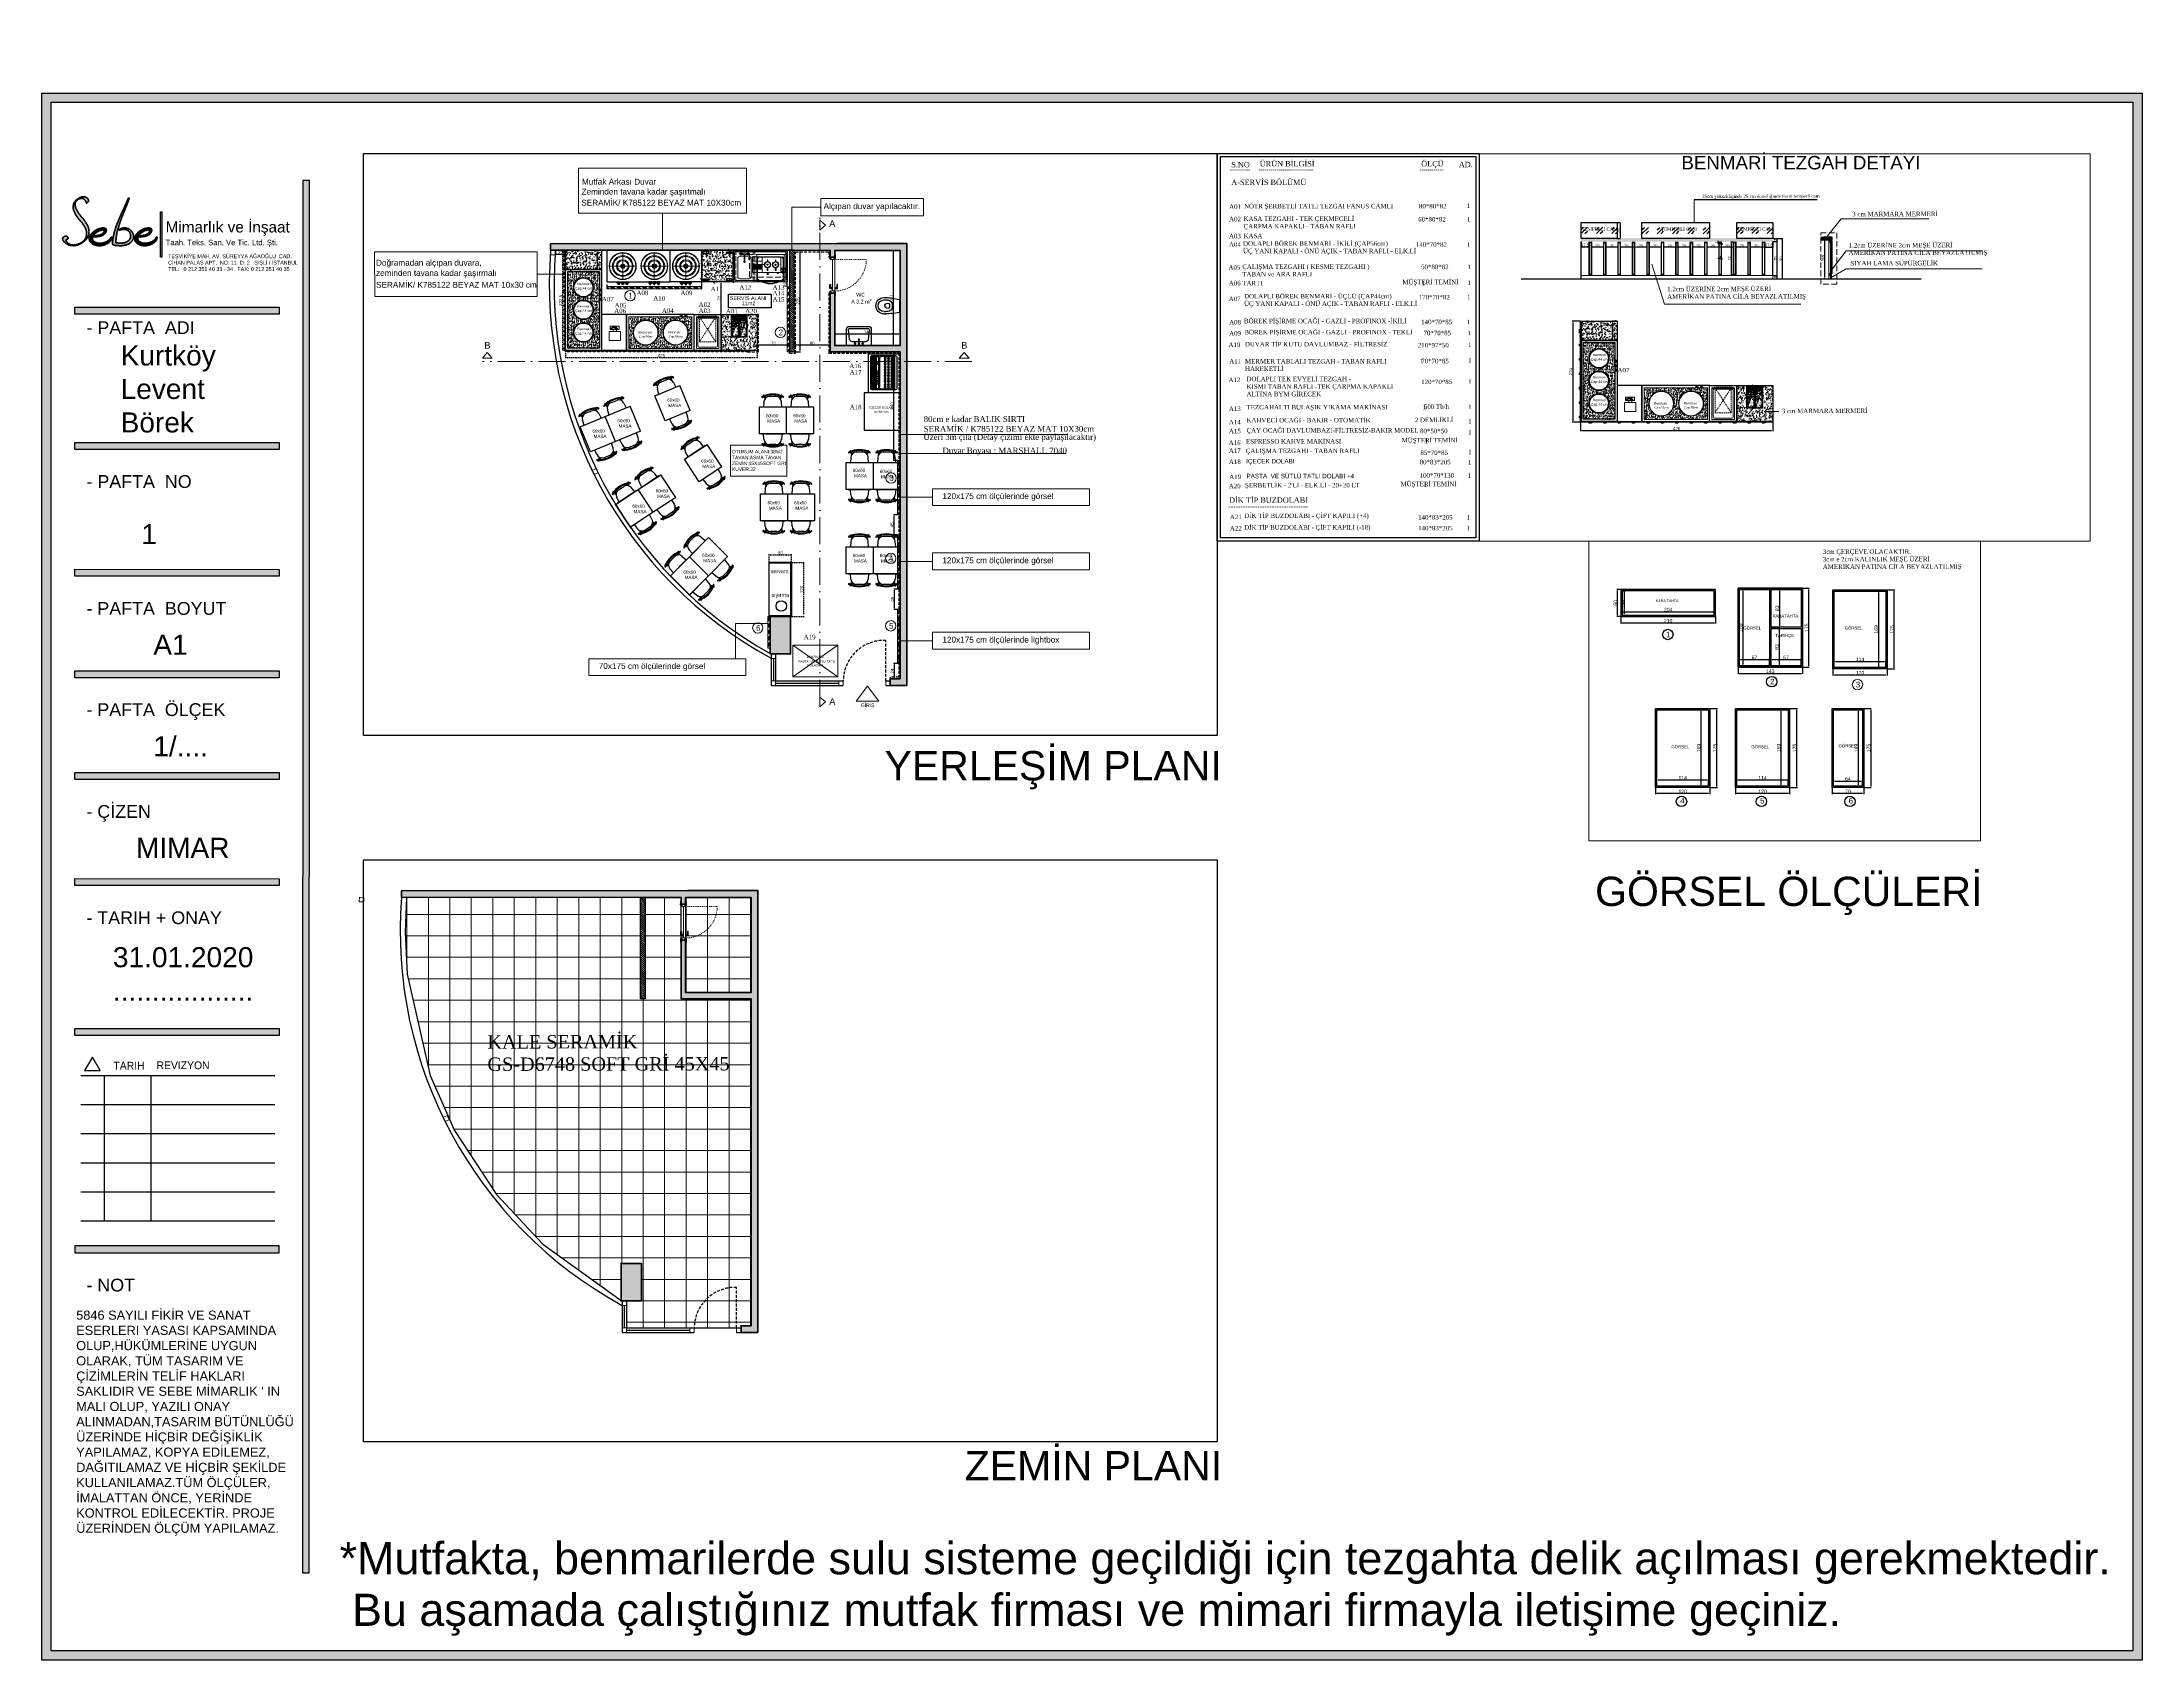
# Model space of a CAD drawing. Header units: millimetres. Extents: x 1287 to 21021, y -1522 to 4173.
# Drawn here: x 1287 to 5943, y 585 to 4173 of the extents above; entities that cross this region are included whole.
import ezdxf

# ---------------------------------------------------------------- set-up
doc = ezdxf.new("R2010")
doc.units = ezdxf.units.MM
for name, pattern in [('ACAD_ISO02W100', [15, 12, -3]), ('ACAD_ISO10W100', [18, 12, -3, 0, -3]), ('DASHED2', [9.525, 6.35, -3.175]), ('Hidden', [4, 2, -2]), ('HIDDEN2', [4.7625, 3.175, -1.5875])]:
    doc.linetypes.add(name, pattern=pattern)
for name, color, linetype in [('-DWG_ANA', 7, 'Continuous'), ('A-kapi-aksesuar', 20, 'Continuous'), ('Kıtc-002 Çizgi', 7, 'Continuous'), ('SKTÜRK_ Çizgi', 7, 'Continuous'), ('Yazı', 7, 'Continuous')]:
    doc.layers.add(name, color=color, linetype=linetype)
for name, color, linetype, lineweight in [('A-kapi', 41, 'Continuous', 18), ('AHŞAP', 44, 'Continuous', 25), ('ALÇIPAN', 40, 'Continuous', 20), ('APLİK', 221, 'Continuous', 20), ('BİLGİ', 2, 'Continuous', 20), ('DOĞRAMA', 4, 'Continuous', 25), ('DUVAR', 7, 'Continuous', 40), ('ENDÜSTRİYEL MUTFAK', 253, 'Continuous', 9), ('KESİT AKS', 2, 'Continuous', 30), ('LAMBRİ', 105, 'Continuous', 25), ('MASA', 44, 'Continuous', 25), ('MERMER', 7, 'Continuous', 18), ('MUTFAK TEFRİŞ', 171, 'Continuous', 13), ('PERGOLA', 4, 'Continuous', 9), ('SB_gorunus_0', 253, 'Continuous', 0), ('Sebe - End. Mutfak', 6, 'Continuous', 13), ('Sebe - Mobilya', 11, 'Continuous', 15), ('TAŞIYICI', 1, 'Continuous', 50), ('ZEMİN', 45, 'Continuous', 25), ('ÇERÇEVE', 2, 'Continuous', 9), ('ÖLÇÜ', 40, 'Continuous', 5)]:
    doc.layers.add(name, color=color, linetype=linetype, lineweight=lineweight)
doc.layers.add('VİTRİFİYE', color=7, linetype='Continuous', lineweight=25, true_color=0x7893a5)
doc.layers.add('YAZI', color=7, linetype='Continuous', lineweight=20, true_color=0xd27070)
doc.styles.add('MtXpl_Times_New_Roma', font='times.ttf')
doc.styles.add('OLCU', font='arial.ttf')
doc.styles.get("Standard").update_dxf_attribs({"font": 'arial.ttf'})
doc.styles.add('YOO', font='GOTHIC.TTF')
doc.styles.add('ÖZKAN1', font='comic.ttf', dxfattribs={"width": 0.8, "height": 6})
doc.dimstyles.new('ISO-25', dxfattribs={"dimtxt": 2.5, "dimasz": 2.5, "dimexe": 1.25, "dimexo": 0.625, "dimtad": 1, "dimtxsty": 'Standard', "dimcen": 2.5, "dimadec": 0, "dimazin": 0, "dimtfac": 1, "dimtmove": 0, "dimatfit": 3, "dimfxl": 1, "dimarcsym": 0})
pattern_1 = [(45, (-115.6037, -4964.37885), (-0.67351921, 0.67351921), []), (45, (-115.1547, -4964.37885), (-0.67351921, 0.67351921), [])]

# ---------------------------------------------------------------- blocks, each defined once
blk = doc.blocks.new('2Lİ')
at = {"layer": 'ENDÜSTRİYEL MUTFAK', "color": 1}
for points in [[(-8, -1560.1), (-8, -1557.1), (-9, -1557.1), (-9, -1560.1)], [(-8, -1570.1), (-8, -1567.1), (-9, -1567.1), (-9, -1570.1)], [(-6, -1561.6), (-6, -1555.6), (-8, -1555.6), (-8, -1561.6)], [(-6, -1571.6), (-6, -1565.6), (-8, -1565.6), (-8, -1571.6)]]:
    blk.add_lwpolyline(points, close=True, dxfattribs=at)
at = {"layer": 'ENDÜSTRİYEL MUTFAK', "color": 0}
blk.add_lwpolyline([(64, -1685.5), (64, -1545.5), (-6, -1545.6), (-6, -1685.6)], close=True, dxfattribs=at)
for centre, radius in [((28.9, -1581.6), 28), ((28.9, -1581.6), 27), ((29, -1647.6), 28), ((29, -1647.6), 27)]:
    blk.add_circle(centre, radius, dxfattribs=at)
at = {"layer": 'ENDÜSTRİYEL MUTFAK', "color": 0, "char_height": 5.6, "attachment_point": 3, "rotation": 90.0639}
for insert in [(25.3, -1568.7), (25.4, -1634.7)]:
    blk.add_mtext_dynamic_manual_height_columns('Benmari', width=41.114, gutter_width=12.5, heights=[0], dxfattribs=dict(at, insert=insert))
blk = doc.blocks.new('A$C0e0cb2b9')
at = {"layer": 'MUTFAK TEFRİŞ', "color": 6}
for points in [[(0, 3.6), (7.8, 3.5), (8.2, 23.4), (0.4, 23.6)], [(1.7, 9.4), (4, 9.4), (4.2, 17.9), (1.9, 17.9)], [(4.4, 20.9), (4.9, 20.9), (5, 21.4), (4.5, 21.4)], [(4.4, 20.4), (4.9, 20.4), (4.9, 20.9), (4.4, 20.9)], [(4.4, 19.9), (4.9, 19.9), (4.9, 20.4), (4.4, 20.4)], [(4.4, 19.4), (4.9, 19.4), (4.9, 19.9), (4.4, 19.9)], [(4.4, 18.9), (4.9, 18.9), (4.9, 19.4), (4.4, 19.4)], [(4.9, 20.9), (5.4, 20.9), (5.5, 21.4), (5, 21.4)], [(4.9, 20.4), (5.4, 20.4), (5.4, 20.9), (4.9, 20.9)], [(4.9, 19.9), (5.4, 19.9), (5.4, 20.4), (4.9, 20.4)], [(4.9, 19.4), (5.4, 19.4), (5.4, 19.9), (4.9, 19.9)], [(4.9, 18.9), (5.4, 18.9), (5.4, 19.4), (4.9, 19.4)], [(4.9, 8.3), (5.9, 8.2), (6, 9.2), (5, 9.3)], [(4.9, 7.3), (5.9, 7.2), (5.9, 8.2), (4.9, 8.3)], [(5, 12.3), (6, 12.2), (6, 13.2), (5, 13.3)], [(5, 11.3), (6, 11.2), (6, 12.2), (5, 12.3)], [(5, 10.3), (6, 10.2), (6, 11.2), (5, 11.3)], [(5, 9.3), (6, 9.2), (6, 10.2), (5, 10.3)], [(5.4, 20.9), (5.9, 20.9), (6, 21.4), (5.5, 21.4)], [(5.4, 20.4), (5.9, 20.4), (5.9, 20.9), (5.4, 20.9)], [(5.4, 19.9), (5.9, 19.9), (5.9, 20.4), (5.4, 20.4)], [(5.4, 19.4), (5.9, 19.4), (5.9, 19.9), (5.4, 19.9)], [(5.4, 18.9), (5.9, 18.9), (5.9, 19.4), (5.4, 19.4)], [(5.9, 20.9), (6.4, 20.9), (6.5, 21.4), (6, 21.4)], [(5.9, 20.4), (6.4, 20.4), (6.4, 20.9), (5.9, 20.9)], [(5.9, 19.9), (6.4, 19.9), (6.4, 20.4), (5.9, 20.4)], [(5.9, 19.4), (6.4, 19.4), (6.4, 19.9), (5.9, 19.9)], [(5.9, 18.9), (6.4, 18.9), (6.4, 19.4), (5.9, 19.4)], [(5.9, 8.2), (6.9, 8.2), (7, 9.2), (6, 9.2)], [(5.9, 7.2), (6.9, 7.2), (6.9, 8.2), (5.9, 8.2)], [(6, 12.2), (7, 12.2), (7, 13.2), (6, 13.2)], [(6, 11.2), (7, 11.2), (7, 12.2), (6, 12.2)], [(6, 10.2), (7, 10.2), (7, 11.2), (6, 11.2)], [(6, 9.2), (7, 9.2), (7, 10.2), (6, 10.2)], [(6.4, 20.9), (6.9, 20.9), (7, 21.4), (6.5, 21.4)], [(6.4, 20.4), (6.9, 20.4), (6.9, 20.9), (6.4, 20.9)], [(6.4, 19.9), (6.9, 19.9), (6.9, 20.4), (6.4, 20.4)], [(6.4, 19.4), (6.9, 19.4), (6.9, 19.9), (6.4, 19.9)], [(6.4, 18.9), (6.9, 18.9), (6.9, 19.4), (6.4, 19.4)], [(7.9, 9.5), (12.2, 9.4), (12.4, 16.5), (8.1, 16.6)], [(12.1, 0.4), (31.9, 0), (32.4, 25.1), (12.6, 25.5)]]:
    blk.add_lwpolyline(points, close=True, dxfattribs=at)
blk.add_text('12345', height=1, rotation=88.8656, dxfattribs=at).set_placement((3.4, 11.2))
blk = doc.blocks.new('bul')
for points, elevation in [([(5017.4, 6121.5), (4956.9, 6121.5), (4956.9, 6182), (5017.4, 6182), (5017.4, 6121.5)], 5.5), ([(5015.4, 6123.5), (4958.9, 6123.5), (4958.9, 6176), (5015.4, 6176), (5015.4, 6123.5)], 6)]:
    blk.add_lwpolyline(points, dxfattribs=dict(elevation=elevation))
at = {"elevation": 66}
for points in [[(4978.2, 6120), (4976.2, 6120), (4976.2, 6122), (4978.2, 6122)], [(4998.2, 6120), (4996.2, 6120), (4996.2, 6122), (4998.2, 6122)]]:
    blk.add_lwpolyline(points, close=True, dxfattribs=at)
for centre in [(4959.9, 6175, -11), (5014.4, 6175, -11), (4959.9, 6124.5, -11), (5014.4, 6124.5, -11)]:
    blk.add_circle(centre, 1.5)
for radius, start, end in [(49.5, 244.2481, 295.7519), (48.5, 246.8156, 293.1844)]:
    blk.add_arc((4987.2, 6166.1, 56.5), radius, start, end)
blk = doc.blocks.new('gffgf')
at = {"layer": 'ENDÜSTRİYEL MUTFAK'}
for points in [[(127336219.1, 141996656.3), (127336221.1, 141996656.3), (127336221.1, 141996662.5, -0.072213), (127336219.1, 141996662.5)], [(127336237, 141996656.2), (127336239, 141996656.2), (127336239, 141996662.5, -0.072213), (127336237, 141996662.5)]]:
    blk.add_hatch(color=256, dxfattribs=at).paths.add_polyline_path(points)
for p, q in [((127336249.9, 141996661.9), (127336259.9, 141996651.8)), ((127336259.9, 141996661.8), (127336249.9, 141996651.9))]:
    blk.add_line(p, q, dxfattribs=at)
at = {"layer": 'ENDÜSTRİYEL MUTFAK', "color": 1, "linetype": 'DASHED2', "lineweight": -2, "ltscale": 2}
blk.add_lwpolyline([(127336180.1, 141996642.1), (127336264.2, 141996642.1), (127336264.2, 141996692.1), (127336180.1, 141996692.1)], close=True, dxfattribs=at)
at = {"layer": 'ENDÜSTRİYEL MUTFAK'}
for points in [[(127336186.6, 141996652.1), (127336249.9, 141996651.9), (127336250, 141996686.9), (127336186.7, 141996687.1)], [(127336186.7, 141996677.1), (127336208.2, 141996677), (127336208.2, 141996687), (127336186.7, 141996687.1)], [(127336249.9, 141996651.9), (127336208.1, 141996652), (127336208.2, 141996687), (127336250, 141996686.9)], [(127336222.7, 141996647.9), (127336220, 141996648.2), (127336220, 141996648.8), (127336222.7, 141996649)], [(127336244.4, 141996651.9), (127336241.5, 141996651.9), (127336241.5, 141996650.7), (127336244.4, 141996650.7)], [(127336243.5, 141996650.7), (127336242.3, 141996650.7), (127336242.3, 141996649.6), (127336243.5, 141996649.6)], [(127336249.9, 141996651.9), (127336259.9, 141996651.8), (127336259.9, 141996661.8), (127336249.9, 141996661.9)], [(127336256.3, 141996651.8), (127336253.4, 141996651.9), (127336253.4, 141996650.7), (127336256.3, 141996650.7)], [(127336255.4, 141996650.7), (127336254.3, 141996650.7), (127336254.3, 141996649.5), (127336255.4, 141996649.5)]]:
    blk.add_lwpolyline(points, close=True, dxfattribs=at)
for points in [[(127336197.4, 141996669.6), (127336187.3, 141996669.7), (127336187.3, 141996659.6), (127336197.4, 141996659.6), (127336197.4, 141996669.6)], [(127336197.4, 141996669.6), (127336207.4, 141996669.6), (127336207.4, 141996659.5), (127336197.4, 141996659.6), (127336197.4, 141996669.6)], [(127336213.2, 141996669.5), (127336208.2, 141996669.5)], [(127336219.1, 141996662.5), (127336219.1, 141996656.3), (127336221.1, 141996656.3), (127336221.1, 141996662.5)], [(127336220.6, 141996647.7), (127336219.5, 141996647.8), (127336219.6, 141996652)], [(127336219.8, 141996680), (127336219.8, 141996676.5)], [(127336220.6, 141996676.5), (127336220.6, 141996680)], [(127336220.7, 141996652), (127336220.6, 141996648.8)], [(127336220.6, 141996648.1), (127336220.6, 141996647.7)], [(127336237, 141996662.5), (127336237, 141996656.2), (127336239, 141996656.2), (127336239, 141996662.5)], [(127336237.6, 141996679.9), (127336237.6, 141996676.4)], [(127336238.5, 141996676.4), (127336238.5, 141996679.9)]]:
    blk.add_lwpolyline(points, dxfattribs=at)
for points in [[(127336192.3, 141996669.3), (127336192.3, 141996667.3, 0.414214), (127336192.3, 141996667.2), (127336192.4, 141996667.2, 0.414214), (127336192.4, 141996667.3), (127336192.5, 141996669.3), (127336196.5, 141996669.3, -0.668179), (127336196.6, 141996669), (127336193.8, 141996666.2, 0.810443), (127336194, 141996666.1), (127336196.9, 141996669, -0.668179), (127336197, 141996668.9), (127336197, 141996664.7), (127336195, 141996664.7, 0.414214), (127336195, 141996664.6), (127336195, 141996664.6, 0.414214), (127336195, 141996664.5), (127336197, 141996664.5), (127336197, 141996660.5, -0.668179), (127336196.7, 141996660.3), (127336193.9, 141996663.1, 0.810443), (127336193.8, 141996663), (127336196.7, 141996660.1, -0.668179), (127336196.6, 141996659.9), (127336192.4, 141996659.9), (127336192.4, 141996661.9, 0.414214), (127336192.4, 141996662), (127336192.3, 141996662, 0.414214), (127336192.3, 141996661.9), (127336192.2, 141996659.9), (127336188.2, 141996660, -0.668179), (127336188.1, 141996660.3), (127336190.9, 141996663, 0.810443), (127336190.7, 141996663.1), (127336187.8, 141996660.3, -0.668179), (127336187.7, 141996660.3), (127336187.7, 141996664.6), (127336189.7, 141996664.5, 0.414214), (127336189.7, 141996664.6), (127336189.7, 141996664.6, 0.414214), (127336189.7, 141996664.7), (127336187.7, 141996664.7), (127336187.7, 141996668.9, -0.668179), (127336187.9, 141996669), (127336190.7, 141996666.1, 0.810443), (127336190.9, 141996666.2), (127336188.1, 141996669, -0.668179), (127336188.2, 141996669.3)], [(127336202.5, 141996669.3), (127336202.5, 141996667.3, -0.414214), (127336202.4, 141996667.2), (127336202.4, 141996667.2, -0.414214), (127336202.3, 141996667.3), (127336202.3, 141996669.3), (127336198.3, 141996669.3, 0.668179), (127336198.1, 141996669), (127336200.9, 141996666.2, -0.810443), (127336200.8, 141996666.1), (127336197.9, 141996669, 0.668179), (127336197.7, 141996668.9), (127336197.7, 141996664.7), (127336199.7, 141996664.7, -0.414214), (127336199.8, 141996664.6), (127336199.8, 141996664.6, -0.414214), (127336199.7, 141996664.5), (127336197.7, 141996664.5), (127336197.7, 141996660.5, 0.668179), (127336198, 141996660.3), (127336200.8, 141996663.1, -0.810443), (127336200.9, 141996663), (127336198, 141996660.1, 0.668179), (127336198.1, 141996659.9), (127336202.3, 141996659.9), (127336202.3, 141996661.9, -0.414214), (127336202.4, 141996662), (127336202.4, 141996662, -0.414214), (127336202.5, 141996661.9), (127336202.5, 141996659.9), (127336206.5, 141996659.9, 0.668179), (127336206.6, 141996660.2), (127336203.9, 141996663, -0.810443), (127336204, 141996663.1), (127336206.9, 141996660.2, 0.668179), (127336207.1, 141996660.3), (127336207.1, 141996664.5), (127336205.1, 141996664.5, -0.414214), (127336205, 141996664.6), (127336205, 141996664.6, -0.414214), (127336205.1, 141996664.7), (127336207.1, 141996664.7), (127336207.1, 141996668.9, 0.668179), (127336206.9, 141996668.9), (127336204, 141996666.1, -0.810443), (127336203.9, 141996666.2), (127336206.7, 141996669, 0.668179), (127336206.5, 141996669.2)]]:
    blk.add_lwpolyline(points, format="xyb", close=True, dxfattribs=at)
for centre, radius in [((127336192.4, 141996664.8), 3.53), ((127336192.4, 141996664.8), 1.86), ((127336192.4, 141996664.8), 0.853), ((127336202.4, 141996664.8), 3.53), ((127336202.4, 141996664.8), 1.86), ((127336202.4, 141996664.8), 0.853), ((127336220.2, 141996669.5), 7), ((127336220.2, 141996669.5), 6), ((127336220.2, 141996669.5), 1.45), ((127336238, 141996669.4), 7), ((127336238, 141996669.4), 6), ((127336238, 141996669.4), 1.45)]:
    blk.add_circle(centre, radius, dxfattribs=at)
for centre in [(127336220.2, 141996680), (127336238.1, 141996679.9)]:
    blk.add_arc(centre, 0.438, 359.8053, 179.8053, dxfattribs=at)
blk = doc.blocks.new('lambri')
at = {"layer": 'LAMBRİ'}
h = blk.add_hatch(dxfattribs=at)
h.set_pattern_fill('ANSI32', color=256, scale=0.1)
h.set_pattern_definition(pattern_1)
h.paths.add_polyline_path([(11473.3, 2813), (11337.2, 2813), (11337.2, 2811.8), (11340.5, 2811.8), (11342, 2811.8), (11345, 2811.8), (11346.5, 2811.8), (11473.3, 2811.8)])
h.paths.add_polyline_path([(11346.5, 2811.8), (11340.5, 2811.8), (11342, 2810), (11345, 2810)])
h.paths.add_polyline_path([(11356, 2811.8), (11350, 2811.8), (11351.5, 2810), (11354.5, 2810)])
h.paths.add_polyline_path([(11365.5, 2811.8), (11359.5, 2811.8), (11361, 2810), (11364, 2810)])
h.paths.add_polyline_path([(11375, 2811.8), (11369, 2811.8), (11370.5, 2810), (11373.5, 2810)])
h.paths.add_polyline_path([(11384.5, 2811.8), (11378.5, 2811.8), (11380, 2810), (11383, 2810)])
h.paths.add_polyline_path([(11394, 2811.8), (11388, 2811.8), (11389.5, 2810), (11392.5, 2810)])
h.paths.add_polyline_path([(11403.5, 2811.8), (11397.5, 2811.8), (11399, 2810), (11402, 2810)])
h.paths.add_polyline_path([(11413, 2811.8), (11407, 2811.8), (11408.5, 2810), (11411.5, 2810)])
h.paths.add_polyline_path([(11422.5, 2811.8), (11416.5, 2811.8), (11418, 2810), (11421, 2810)])
h.paths.add_polyline_path([(11432, 2811.8), (11426, 2811.8), (11427.5, 2810), (11430.5, 2810)])
h.paths.add_polyline_path([(11441.5, 2811.8), (11435.5, 2811.8), (11437, 2810), (11440, 2810)])
h.paths.add_polyline_path([(11451, 2811.8), (11445, 2811.8), (11446.5, 2810), (11449.5, 2810)])
h.paths.add_polyline_path([(11460.5, 2811.8), (11454.5, 2811.8), (11456, 2810), (11459, 2810)])
h.paths.add_polyline_path([(11668.3, 2680.9), (11668.3, 2688.3), (11660.9, 2688.3), (11660.9, 2680.9)], flags=9)
h.paths.add_polyline_path([(11654.4, 2731.5), (11659, 2731.5), (11659, 2738.9), (11654.4, 2738.9)], flags=9)
h.paths.add_polyline_path([(11645.8, 2585.8), (11697.1, 2585.4), (11697.2, 2599.2), (11645.9, 2599.7)], flags=9)
h.paths.add_polyline_path([(11646.3, 2597), (11668.9, 2596.8), (11669, 2610.7), (11646.4, 2610.9)], flags=9)
h.paths.add_polyline_path([(11729.7, 2597.8), (11807.1, 2597.1), (11807.2, 2611), (11729.8, 2611.6)], flags=9)
h.paths.add_polyline_path([(11423.3, 2777.4), (11451.2, 2777.2), (11451.3, 2791), (11423.5, 2791.3)], flags=9)
h.paths.add_polyline_path([(11323.2, 2894), (11503.1, 2892.4), (11503.2, 2906.9), (11323.4, 2908.4)], flags=9)
h.paths.add_polyline_path([(11965.6, 2476.7), (12022.8, 2476.7), (12022.8, 2490.8), (11965.6, 2490.8)], flags=9)
h.paths.add_polyline_path([(11977, 2491.9), (12013, 2491.9), (12013, 2503.9), (11977, 2503.9)], flags=9)
h.paths.add_polyline_path([(11396.1, 2473.4), (11416.4, 2473.4), (11416.4, 2477.5), (11396.1, 2477.5)], flags=9)
h.paths.add_polyline_path([(11396.5, 2500.3), (11427.4, 2500.3), (11427.4, 2504.4), (11396.5, 2504.4)], flags=9)
h.paths.add_polyline_path([(11396.2, 2506), (11420.2, 2506), (11420.2, 2512.1), (11396.2, 2512.1)], flags=9)
h.paths.add_polyline_path([(11318.8, 2470.2), (11349.8, 2470.2), (11349.8, 2474.3), (11318.8, 2474.3)], flags=9)
h.paths.add_polyline_path([(11318.5, 2475.9), (11342.5, 2475.9), (11342.5, 2482), (11318.5, 2482)], flags=9)
h.paths.add_polyline_path([(11242.5, 2496), (11286.5, 2496), (11286.5, 2502.1), (11242.5, 2502.1)], flags=9)
h.paths.add_polyline_path([(11243.4, 2502.5), (11284.4, 2502.5), (11284.4, 2508.5), (11243.4, 2508.5)], flags=9)
h.paths.add_polyline_path([(11243.6, 2509.6), (11275.2, 2509.6), (11275.2, 2514.5), (11243.6, 2514.5)], flags=9)
h.paths.add_polyline_path([(11333.5, 2508.9), (11343.3, 2508.9), (11343.3, 2515.7), (11333.5, 2515.7)], flags=25)
h.paths.add_polyline_path([(11333.5, 2508.9), (11343.3, 2508.9), (11343.3, 2515.7), (11333.5, 2515.7)], flags=25)
h.paths.add_polyline_path([(11293.1, 2491.6), (11307.9, 2491.6), (11307.9, 2497.6), (11293.1, 2497.6)], flags=9)
h.paths.add_polyline_path([(11293.4, 2498.8), (11308, 2498.8), (11308, 2502.8), (11293.4, 2502.8)], flags=9)
h.paths.add_polyline_path([(11444.7, 2511.8), (11454.1, 2511.8), (11454.1, 2516), (11444.7, 2516)], flags=9)
h.paths.add_polyline_path([(11369.3, 2473.7), (11382.3, 2473.7), (11382.3, 2478.6), (11369.3, 2478.6)], flags=9)
h.paths.add_polyline_path([(11369.4, 2503.2), (11382.6, 2503.2), (11382.6, 2507.4), (11369.4, 2507.4)], flags=9)
h.paths.add_polyline_path([(11293.9, 2506.8), (11311, 2506.8), (11311, 2511), (11293.9, 2511)], flags=9)
h.paths.add_polyline_path([(11293.6, 2472.3), (11306.9, 2472.3), (11306.9, 2478.4), (11293.6, 2478.4)], flags=9)
h.paths.add_polyline_path([(11293.9, 2513), (11308.5, 2513), (11308.5, 2517), (11293.9, 2517)], flags=9)
h.paths.add_polyline_path([(11218.3, 2473.1), (11238.6, 2473.1), (11238.6, 2477.3), (11218.3, 2477.3)], flags=9)
h.paths.add_polyline_path([(11218.4, 2503.5), (11239.2, 2503.5), (11239.2, 2507.6), (11218.4, 2507.6)], flags=9)
h.paths.add_polyline_path([(11563.7, 2870.5), (11581.3, 2870.3), (11581.3, 2875.9), (11563.7, 2876)], flags=9)
h.paths.add_polyline_path([(11330.2, 2927.3), (11639.9, 2924.7), (11640.3, 2965.9), (11330.6, 2968.5)], flags=9)
h.paths.add_polyline_path([(11723.7, 2585.1), (11815.3, 2584.3), (11815.4, 2598.2), (11723.9, 2599)], flags=9)
h.paths.add_polyline_path([(11575.9, 2611.3), (11622, 2610.9), (11622.1, 2624.7), (11576, 2625.1)], flags=9)
h.paths.add_polyline_path([(11352.2, 2595.7), (11541.3, 2594.1), (11541.4, 2607.9), (11352.3, 2609.5)], flags=9)
h = blk.add_hatch(dxfattribs=at)
h.set_pattern_fill('ANSI32', color=256, scale=0.1)
h.set_pattern_definition(pattern_1)
h.paths.add_polyline_path([(11468.5, 2810), (11470, 2811.8), (11464, 2811.8), (11465.5, 2810)])
at = {"layer": 'APLİK'}
blk.add_line((11388.2, 2813), (11386.7, 2813), dxfattribs=at)
at = {"layer": 'LAMBRİ'}
for p, q in [((11337.2, 2813), (11473.3, 2813)), ((11337.2, 2811.8), (11337.2, 2813)), ((11337.2, 2811.8), (11473.3, 2811.8)), ((11340.5, 2811.8), (11337.2, 2811.8)), ((11342, 2811.8), (11340.5, 2811.8)), ((11342, 2810), (11340.5, 2811.8)), ((11342, 2811.8), (11345, 2811.8)), ((11342, 2810), (11345, 2810)), ((11345, 2811.8), (11346.5, 2811.8)), ((11345, 2810), (11346.5, 2811.8)), ((11351.5, 2811.8), (11350, 2811.8)), ((11351.5, 2810), (11350, 2811.8)), ((11351.5, 2811.8), (11354.5, 2811.8)), ((11351.5, 2810), (11354.5, 2810)), ((11354.5, 2811.8), (11356, 2811.8)), ((11354.5, 2810), (11356, 2811.8)), ((11361, 2811.8), (11359.5, 2811.8)), ((11361, 2810), (11359.5, 2811.8)), ((11361, 2811.8), (11364, 2811.8)), ((11361, 2810), (11364, 2810)), ((11364, 2811.8), (11365.5, 2811.8)), ((11364, 2810), (11365.5, 2811.8)), ((11370.5, 2811.8), (11369, 2811.8)), ((11370.5, 2810), (11369, 2811.8)), ((11370.5, 2811.8), (11373.5, 2811.8)), ((11370.5, 2810), (11373.5, 2810)), ((11373.5, 2811.8), (11375, 2811.8)), ((11373.5, 2810), (11375, 2811.8)), ((11380, 2811.8), (11378.5, 2811.8)), ((11380, 2810), (11378.5, 2811.8)), ((11380, 2811.8), (11383, 2811.8)), ((11380, 2810), (11383, 2810)), ((11383, 2811.8), (11384.5, 2811.8)), ((11383, 2810), (11384.5, 2811.8)), ((11389.5, 2811.8), (11388, 2811.8)), ((11389.5, 2810), (11388, 2811.8)), ((11389.5, 2811.8), (11392.5, 2811.8)), ((11389.5, 2810), (11392.5, 2810)), ((11392.5, 2811.8), (11394, 2811.8)), ((11392.5, 2810), (11394, 2811.8)), ((11399, 2811.8), (11397.5, 2811.8)), ((11399, 2810), (11397.5, 2811.8)), ((11399, 2811.8), (11402, 2811.8)), ((11399, 2810), (11402, 2810)), ((11402, 2811.8), (11403.5, 2811.8)), ((11402, 2810), (11403.5, 2811.8)), ((11408.5, 2811.8), (11407, 2811.8)), ((11408.5, 2810), (11407, 2811.8)), ((11408.5, 2811.8), (11411.5, 2811.8)), ((11408.5, 2810), (11411.5, 2810)), ((11411.5, 2811.8), (11413, 2811.8)), ((11411.5, 2810), (11413, 2811.8)), ((11418, 2811.8), (11416.5, 2811.8)), ((11418, 2810), (11416.5, 2811.8)), ((11418, 2811.8), (11421, 2811.8)), ((11418, 2810), (11421, 2810)), ((11421, 2811.8), (11422.5, 2811.8)), ((11421, 2810), (11422.5, 2811.8)), ((11427.5, 2811.8), (11426, 2811.8)), ((11427.5, 2810), (11426, 2811.8)), ((11427.5, 2811.8), (11430.5, 2811.8)), ((11427.5, 2810), (11430.5, 2810)), ((11430.5, 2811.8), (11432, 2811.8)), ((11430.5, 2810), (11432, 2811.8)), ((11437, 2811.8), (11435.5, 2811.8)), ((11437, 2810), (11435.5, 2811.8)), ((11437, 2811.8), (11440, 2811.8)), ((11437, 2810), (11440, 2810)), ((11440, 2811.8), (11441.5, 2811.8)), ((11440, 2810), (11441.5, 2811.8)), ((11446.5, 2811.8), (11445, 2811.8)), ((11446.5, 2810), (11445, 2811.8)), ((11446.5, 2811.8), (11449.5, 2811.8)), ((11446.5, 2810), (11449.5, 2810)), ((11449.5, 2811.8), (11451, 2811.8)), ((11449.5, 2810), (11451, 2811.8)), ((11456, 2811.8), (11454.5, 2811.8)), ((11456, 2810), (11454.5, 2811.8)), ((11456, 2811.8), (11459, 2811.8)), ((11456, 2810), (11459, 2810)), ((11459, 2811.8), (11460.5, 2811.8)), ((11459, 2810), (11460.5, 2811.8)), ((11465.5, 2811.8), (11464, 2811.8)), ((11465.5, 2810), (11464, 2811.8)), ((11465.5, 2811.8), (11468.5, 2811.8)), ((11465.5, 2810), (11468.5, 2810)), ((11468.5, 2811.8), (11470, 2811.8)), ((11468.5, 2810), (11470, 2811.8)), ((11470, 2811.8), (11473.3, 2811.8)), ((11473.3, 2811.8), (11473.3, 2813)), ((11473.3, 2811.8), (11473.3, 2813)), ((11473.3, 2811.8), (11473.3, 2813))]:
    blk.add_line(p, q, dxfattribs=at)
blk = doc.blocks.new('A$Ceb461565')
at = {"layer": 'Sebe - Mobilya'}
for p, q in [((69.6, 105), (11.6, 105)), ((40.6, 134), (40.6, 76)), ((40.6, 6), (40.6, 64)), ((69.6, 35), (11.6, 35))]:
    blk.add_line(p, q, dxfattribs=at)
for centre, radius in [((40.6, 105), 30), ((40.6, 105), 29), ((40.6, 105), 23), ((40.6, 105), 21), ((40.6, 105), 14), ((40.6, 105), 12), ((40.6, 105), 5), ((40.6, 105), 3), ((40.6, 35), 30), ((40.6, 35), 29), ((40.6, 35), 23), ((40.6, 35), 21), ((40.6, 35), 14), ((40.6, 35), 12), ((40.6, 35), 5), ((40.6, 35), 3)]:
    blk.add_circle(centre, radius, dxfattribs=at)
at = {"layer": 'SKTÜRK_ Çizgi'}
for points in [[(5.6, 140), (5.6, 0), (75.6, 0), (75.6, 140)], [(5.6, 140), (5.6, 0), (75.6, 0), (75.6, 140)], [(2.8, 115.4), (2.8, 112.6), (0, 112.6), (0, 115.4)], [(2.8, 106.4), (2.8, 103.6), (0, 103.6), (0, 106.4)], [(2.8, 97.4), (2.8, 94.6), (0, 94.6), (0, 97.4)], [(5.6, 117.5), (5.6, 110.5), (2.8, 110.5), (2.8, 117.5)], [(5.6, 108.5), (5.6, 101.5), (2.8, 101.5), (2.8, 108.5)], [(5.6, 99.5), (5.6, 92.5), (2.8, 92.5), (2.8, 99.5)], [(5.6, 40.5), (5.6, 47.5), (2.8, 47.5), (2.8, 40.5)], [(2.8, 42.6), (2.8, 45.4), (0, 45.4), (0, 42.6)], [(2.8, 33.6), (2.8, 36.4), (0, 36.4), (0, 33.6)], [(2.8, 24.6), (2.8, 27.4), (0, 27.4), (0, 24.6)], [(5.6, 31.5), (5.6, 38.5), (2.8, 38.5), (2.8, 31.5)], [(5.6, 22.5), (5.6, 29.5), (2.8, 29.5), (2.8, 22.5)]]:
    blk.add_lwpolyline(points, close=True, dxfattribs=at)
blk = doc.blocks.new('A$CEDF05501')
at = {"layer": 'ENDÜSTRİYEL MUTFAK', "xscale": -1, "rotation": 270}
blk.add_blockref('A$Ceb461565', (0, 0), dxfattribs=at)
blk = doc.blocks.new('A$C7d4aef72')
blk.add_line((5.6, 0), (75.6, 0))
at = {"layer": 'Sebe - Mobilya'}
for p, q in [((40.6, 64), (40.6, 6)), ((69.6, 35), (11.6, 35))]:
    blk.add_line(p, q, dxfattribs=at)
for radius in [30, 29, 23, 21, 14, 12, 5, 3]:
    blk.add_circle((40.6, 35), radius, dxfattribs=at)
at = {"layer": 'SKTÜRK_ Çizgi'}
for points in [[(5.6, 47.5), (5.6, 40.5), (2.8, 40.5), (2.8, 47.5)], [(2.8, 45.4), (2.8, 42.6), (0, 42.6), (0, 45.4)], [(2.8, 36.4), (2.8, 33.6), (0, 33.6), (0, 36.4)], [(2.8, 27.4), (2.8, 24.6), (0, 24.6), (0, 27.4)], [(5.6, 38.5), (5.6, 31.5), (2.8, 31.5), (2.8, 38.5)], [(5.6, 29.5), (5.6, 22.5), (2.8, 22.5), (2.8, 29.5)]]:
    blk.add_lwpolyline(points, close=True, dxfattribs=at)
blk.add_lwpolyline([(75.6, 0), (75.6, 70), (5.6, 70), (5.6, 0)], dxfattribs=at)
blk.add_lwpolyline([(75.6, 0), (75.6, 70), (5.6, 70), (5.6, 0)], dxfattribs=at)
blk = doc.blocks.new('14')
at = {"layer": '-DWG_ANA'}
for p in [(127337726.5, 141999917.2), (127337846.5, 141999987.2)]:
    blk.add_line(p, (127337726.5, 141999987.2), dxfattribs=at)
at = {"layer": '-DWG_ANA', "lineweight": 5}
for p, q in [((127337726.5, 141999985.2), (127337846.5, 141999985.2)), ((127337729.5, 141999923.2), (127337729.5, 141999981.2)), ((127337732.5, 141999984.2), (127337840.5, 141999984.2)), ((127337736.5, 141999969.2), (127337736.5, 141999929.2)), ((127337761.5, 141999974.2), (127337741.5, 141999974.2)), ((127337745.5, 141999981.2), (127337757.5, 141999981.2)), ((127337745.5, 141999978.2), (127337757.5, 141999978.2)), ((127337750.3, 141999976.2), (127337750.3, 141999978.2)), ((127337750.3, 141999976.2), (127337752.8, 141999976.2)), ((127337750.5, 141999976.2), (127337750.5, 141999961.7)), ((127337752.1, 141999976.2), (127337751, 141999976.2)), ((127337752, 141999961.2), (127337751, 141999961.2)), ((127337752.5, 141999976.2), (127337752.5, 141999961.7)), ((127337752.8, 141999978.2), (127337752.8, 141999976.2)), ((127337766.5, 141999929.2), (127337766.5, 141999969.2)), ((127337843.5, 141999981.2), (127337843.5, 141999923.2)), ((127337846.5, 141999987.2), (127337846.5, 141999917.2)), ((127337846.5, 141999917.2), (127337726.5, 141999917.2)), ((127337840.5, 141999920.2), (127337732.5, 141999920.2)), ((127337732.5, 141999917.2), (127337732.9, 141999918.2)), ((127337741.5, 141999924.2), (127337761.5, 141999924.2))]:
    blk.add_line(p, q, dxfattribs=at)
at = {"layer": '-DWG_ANA', "color": 251, "linetype": 'ACAD_ISO02W100', "lineweight": 5, "true_color": 0x636466}
for p, q in [((127337732.5, 141999917.2), (127337732.5, 141999987.2)), ((127337770.5, 141999917.2), (127337770.5, 141999987.2)), ((127337774.5, 141999917.2), (127337774.5, 141999987.2))]:
    blk.add_line(p, q, dxfattribs=at)
at = {"layer": '-DWG_ANA', "lineweight": 5}
for points in [[(127337740.7, 141999979.9), (127337741.6, 141999979.9), (127337741.6, 141999979.5), (127337740.7, 141999979.5)], [(127337741.4, 141999981.6), (127337742, 141999981), (127337742.3, 141999981.3), (127337741.7, 141999981.9)], [(127337741.4, 141999977.8), (127337742, 141999978.5), (127337742.3, 141999978.2), (127337741.7, 141999977.6)], [(127337743.4, 141999982.5), (127337743.4, 141999981.6), (127337743.7, 141999981.6), (127337743.7, 141999982.5)], [(127337743.4, 141999977), (127337743.4, 141999977.9), (127337743.7, 141999977.9), (127337743.7, 141999977)], [(127337745.7, 141999981.6), (127337745.1, 141999981), (127337744.8, 141999981.3), (127337745.4, 141999981.9)], [(127337745.7, 141999977.8), (127337745.1, 141999978.5), (127337744.8, 141999978.2), (127337745.4, 141999977.6)], [(127337746.4, 141999979.9), (127337745.5, 141999979.9), (127337745.5, 141999979.5), (127337746.4, 141999979.5)], [(127337756.7, 141999979.9), (127337757.6, 141999979.9), (127337757.6, 141999979.5), (127337756.7, 141999979.5)], [(127337757.4, 141999981.6), (127337758, 141999981), (127337758.3, 141999981.3), (127337757.7, 141999981.9)], [(127337757.4, 141999977.8), (127337758, 141999978.5), (127337758.3, 141999978.2), (127337757.7, 141999977.6)], [(127337759.4, 141999982.5), (127337759.4, 141999981.6), (127337759.7, 141999981.6), (127337759.7, 141999982.5)], [(127337759.4, 141999977), (127337759.4, 141999977.9), (127337759.7, 141999977.9), (127337759.7, 141999977)], [(127337761.7, 141999981.6), (127337761.1, 141999981), (127337760.8, 141999981.3), (127337761.4, 141999981.9)], [(127337761.7, 141999977.8), (127337761.1, 141999978.5), (127337760.8, 141999978.2), (127337761.4, 141999977.6)], [(127337762.4, 141999979.9), (127337761.5, 141999979.9), (127337761.5, 141999979.5), (127337762.4, 141999979.5)]]:
    blk.add_lwpolyline(points, dxfattribs=at)
for centre, radius in [((127337743.5, 141999979.7), 1.65), ((127337743.5, 141999979.7), 1.46), ((127337759.5, 141999979.7), 1.65), ((127337759.5, 141999979.7), 1.46), ((127337761.5, 141999969.2), 2.1)]:
    blk.add_circle(centre, radius, dxfattribs=at)
for centre, radius, start, end in [((127337732.5, 141999981.2), 3, 90, 180), ((127337741.5, 141999969.2), 5, 90, 180), ((127337740.7, 141999979.7), 0.187, 90, 270), ((127337743.5, 141999979.7), 2.5, 139.3141, 175.7733), ((127337743.5, 141999979.7), 2.5, 139.3141, 175.7733), ((127337743.5, 141999979.7), 2.5, 184.3732, 220.6859), ((127337743.5, 141999979.7), 2.5, 184.3732, 220.6859), ((127337741.5, 141999981.8), 0.187, 45, 225), ((127337741.5, 141999977.7), 0.187, 135, 315), ((127337743.5, 141999979.7), 2.5, 94.3, 130.7142), ((127337743.5, 141999979.7), 2.5, 94.3, 130.7142), ((127337743.5, 141999979.7), 2.5, 229.2858, 265.7), ((127337743.5, 141999979.7), 2.5, 229.2858, 265.7), ((127337743.5, 141999982.5), 0.187, 0, 180), ((127337743.5, 141999977), 0.187, 180, 0), ((127337743.5, 141999979.7), 2.5, 49.2858, 85.7), ((127337743.5, 141999979.7), 2.5, 49.2858, 85.7), ((127337743.5, 141999979.7), 2.5, 274.3, 310.7142), ((127337743.5, 141999979.7), 2.5, 274.3, 310.7142), ((127337745.6, 141999981.8), 0.187, 315, 135), ((127337743.5, 141999979.7), 2.5, 4.2267, 40.6859), ((127337743.5, 141999979.7), 2.5, 4.2267, 40.6859), ((127337743.5, 141999979.7), 2.5, 319.3141, 355.6268), ((127337743.5, 141999979.7), 2.5, 319.3141, 355.6268), ((127337745.6, 141999977.7), 0.187, 225, 45), ((127337746.4, 141999979.7), 0.187, 270, 90), ((127337751.5, 141999962.1), 1.52, 131.186, 48.814), ((127337751, 141999961.7), 0.5, 180, 270), ((127337752, 141999961.7), 0.5, 270, 0), ((127337756.7, 141999979.7), 0.187, 90, 270), ((127337759.5, 141999979.7), 2.5, 139.3141, 175.7733), ((127337759.5, 141999979.7), 2.5, 184.3732, 220.6859), ((127337757.5, 141999981.8), 0.187, 45, 225), ((127337757.5, 141999977.7), 0.187, 135, 315), ((127337759.5, 141999979.7), 2.5, 94.3, 130.7142), ((127337759.5, 141999979.7), 2.5, 229.2858, 265.7), ((127337759.5, 141999982.5), 0.187, 0, 180), ((127337759.5, 141999977), 0.187, 180, 0), ((127337759.5, 141999979.7), 2.5, 49.2858, 85.7), ((127337759.5, 141999979.7), 2.5, 274.3, 310.7142), ((127337761.6, 141999981.8), 0.187, 315, 135), ((127337759.5, 141999979.7), 2.5, 4.2267, 40.6859), ((127337759.5, 141999979.7), 2.5, 319.3141, 355.6268), ((127337761.6, 141999977.7), 0.187, 225, 45), ((127337761.5, 141999969.2), 5, 0, 90), ((127337762.4, 141999979.7), 0.187, 270, 90), ((127337840.5, 141999981.2), 3, 0, 90), ((127337732.5, 141999923.2), 3, 180, 270), ((127337741.5, 141999929.2), 5, 180, 270), ((127337761.5, 141999929.2), 5, 270, 0), ((127337840.5, 141999923.2), 3, 270, 0)]:
    blk.add_arc(centre, radius, start, end, dxfattribs=at)
blk = doc.blocks.new('A$C2b49d9af')
at = {"color": 0, "linetype": 'HIDDEN2'}
for p, q in [((2, 43), (57, 7)), ((2, 7), (57, 43))]:
    blk.add_line(p, q, dxfattribs=at)
for points in [[(2, 45), (2, 5), (0, 5), (0, 45)], [(57, 43), (57, 7), (2, 7), (2, 43)]]:
    blk.add_lwpolyline(points, close=True, dxfattribs=at)
at = {"layer": 'ENDÜSTRİYEL MUTFAK', "color": 0}
for p, q in [((2, 50), (72, 50)), ((72, 50), (2, 50)), ((2, 0), (2, 50)), ((2, 50), (72, 50)), ((4, 0), (4, 50)), ((66, 47), (8, 47)), ((72, 50), (72, 0)), ((72, 0), (72, 50)), ((72, 50), (72, 0)), ((5, 44), (5, 6)), ((8, 3), (66, 3)), ((69, 6), (69, 44)), ((72, 0), (2, 0)), ((2, 0), (72, 0)), ((72, 0), (2, 0)), ((2, 0), (72, 0))]:
    blk.add_line(p, q, dxfattribs=at)
for centre, start, end in [((8, 44), 90, 180), ((66, 44), 0, 90), ((8, 6), 180, 270), ((66, 6), 270, 0)]:
    blk.add_arc(centre, 3, start, end, dxfattribs=at)
blk = doc.blocks.new('A$Ca43e7e4f')
at = {"layer": 'Kıtc-002 Çizgi'}
h = blk.add_hatch(color=6, dxfattribs=at)
h.dxf.hatch_style = 1
edge = h.paths.add_edge_path()
edge.add_line((46.2, 53.2), (46.2, 52))
edge.add_ellipse((46.2, 55.5), major_axis=(0, 3.45), ratio=0.933166, start_angle=180, end_angle=360)
edge.add_line((46.2, 58.9), (46.2, 57.8))
edge.add_ellipse((46.2, 55.5), major_axis=(0, -2.3), ratio=0.933166, start_angle=0, end_angle=180, ccw=False)
h = blk.add_hatch(color=6, dxfattribs=at)
h.dxf.hatch_style = 1
edge = h.paths.add_edge_path()
edge.add_line((46.2, 57.8), (46.2, 53.2))
edge.add_ellipse((46.2, 55.5), major_axis=(0, 2.3), ratio=0.933166, start_angle=180, end_angle=360)
h = blk.add_hatch(color=6, dxfattribs=at)
h.dxf.hatch_style = 1
edge = h.paths.add_edge_path()
edge.add_line((46.2, 35.5), (46.2, 34.4))
edge.add_ellipse((46.2, 37.8), major_axis=(0, 3.45), ratio=0.933166, start_angle=180, end_angle=360)
edge.add_line((46.2, 41.3), (46.2, 40.1))
edge.add_ellipse((46.2, 37.8), major_axis=(0, 2.3), ratio=0.933166, start_angle=180, end_angle=360, ccw=False)
h = blk.add_hatch(color=6, dxfattribs=at)
h.dxf.hatch_style = 1
edge = h.paths.add_edge_path()
edge.add_line((46.2, 40.1), (46.2, 35.5))
edge.add_ellipse((46.2, 37.8), major_axis=(0, -2.3), ratio=0.933166, start_angle=0, end_angle=180)
h = blk.add_hatch(color=6, dxfattribs=at)
h.dxf.hatch_style = 1
edge = h.paths.add_edge_path()
edge.add_spline(control_points=[(54.3, 21.8), (54.3, 21.9), (54.2, 21.9), (53.4, 22.5), (51.5, 24.4), (49.4, 20.1), (47.3, 22), (46.2, 23)], knot_values=[0.01874, 0.01874, 0.01874, 0.01874, 0.081416, 0.347897, 2.78928, 5.417747, 8.790887, 8.790887, 8.790887, 8.790887], degree=3, periodic=0)
edge.add_line((46.2, 23), (46.2, 21.9))
edge.add_spline(control_points=[(46.2, 21.9), (47.4, 20.8), (49.4, 18.9), (51.5, 23.3), (53.4, 21.3), (54.2, 20.8), (54.3, 20.7), (54.3, 20.7)], knot_values=[0, 0, 0, 0, 3.39188, 6.020347, 8.46173, 8.728211, 8.790887, 8.790887, 8.790887, 8.790887], degree=3, periodic=0)
edge.add_ellipse((54.3, 21.2), major_axis=(0, 0.589), ratio=0.933166, start_angle=181.01, end_angle=361.01)
at = {"layer": 'Kıtc-002 Çizgi', "color": 6}
for p, q in [((0, 72.5), (0, 3.5)), ((54.8, 76), (3.2, 76)), ((5.4, 76), (5.4, 0)), ((7.5, 5.8), (7.5, 70.2)), ((10.7, 73.7), (35.6, 73.7)), ((12.9, 69.6), (13.9, 68.9)), ((13, 63.8), (14, 63.1)), ((13, 56.9), (14, 56.3)), ((13, 50.1), (14, 49.4)), ((20.3, 69.6), (21.3, 68.9)), ((20.4, 63.8), (21.5, 63.1)), ((20.4, 56.9), (21.5, 56.3)), ((20.4, 50.1), (21.5, 49.4)), ((27.7, 69.6), (28.7, 68.9)), ((27.9, 63.8), (28.9, 63.1)), ((27.9, 56.9), (28.9, 56.3)), ((27.9, 50.1), (28.9, 49.4)), ((38.8, 70.2), (38.8, 5.8)), ((41, 76), (41, 0)), ((46.2, 74.2), (41, 74.2)), ((46.2, 2.3), (46.2, 74.2)), ((46.2, 2.8), (46.2, 74.2)), ((46.2, 74.2), (46.2, 74.2)), ((46.2, 74.2), (46.2, 2.8)), ((46.2, 57.8), (46.2, 58.9)), ((46.2, 53.2), (46.2, 57.8)), ((46.2, 53.2), (46.2, 52)), ((49.4, 55.5), (53.2, 55.5)), ((49.4, 55), (52.8, 55)), ((58, 3.5), (58, 72.5)), ((35.6, 2.3), (10.7, 2.3)), ((13, 43.8), (14, 43.2)), ((13, 37), (14, 36.3)), ((13, 30.7), (14, 30.1)), ((13, 23.9), (14, 23.2)), ((13, 17.6), (14, 17)), ((13, 10.8), (14, 10.1)), ((13, 4.5), (14, 3.9)), ((20.4, 43.8), (21.5, 43.2)), ((20.4, 37), (21.5, 36.3)), ((20.4, 30.7), (21.5, 30.1)), ((20.4, 23.9), (21.5, 23.2)), ((20.4, 17.6), (21.5, 17)), ((20.4, 10.8), (21.5, 10.1)), ((20.4, 4.5), (21.5, 3.9)), ((27.9, 43.8), (28.9, 43.2)), ((27.9, 37), (28.9, 36.3)), ((27.9, 30.7), (28.9, 30.1)), ((27.9, 23.9), (28.9, 23.2)), ((27.9, 17.6), (28.9, 17)), ((27.9, 10.8), (28.9, 10.1)), ((27.9, 4.5), (28.9, 3.9)), ((43.2, 42.3), (41, 42.3)), ((41, 42.3), (41, 40.9)), ((41, 40.9), (43.2, 40.9)), ((43.1, 33.3), (41, 38.3)), ((43.1, 38.3), (41, 38.3)), ((41, 38.3), (41, 33.3)), ((41, 33.3), (43.1, 33.3)), ((41, 29.3), (41, 30.7)), ((41, 30.7), (43.2, 30.7)), ((43.2, 29.3), (41, 29.3)), ((43.2, 25.7), (41, 25.7)), ((41, 25.7), (41, 24.4)), ((41, 24.4), (43.2, 24.4)), ((43.1, 16.8), (41, 21.7)), ((43.1, 21.7), (41, 21.7)), ((41, 21.7), (41, 16.8)), ((41, 16.8), (43.1, 16.8)), ((41, 12.8), (41, 14.1)), ((41, 14.1), (43.2, 14.1)), ((43.2, 12.8), (41, 12.8)), ((41, 2.3), (46.2, 2.3)), ((41.7, 40.9), (41.7, 42.3)), ((41.7, 30.7), (41.7, 29.3)), ((41.7, 24.4), (41.7, 25.7)), ((41.7, 14.1), (41.7, 12.8)), ((43.1, 33.3), (43.1, 38.3)), ((43.1, 16.8), (43.1, 21.7)), ((43.2, 40.9), (43.2, 42.3)), ((43.2, 30.7), (43.2, 29.3)), ((43.2, 24.4), (43.2, 25.7)), ((43.2, 14.1), (43.2, 12.8)), ((46.2, 40.1), (46.2, 41.3)), ((46.2, 35.5), (46.2, 40.1)), ((46.2, 35.5), (46.2, 34.4)), ((46.2, 20.5), (46.2, 2.8)), ((46.2, 2.8), (46.2, 2.8)), ((49.4, 37.8), (53.2, 37.8)), ((49.4, 37.4), (52.8, 37.4)), ((3.2, 0), (54.8, 0))]:
    blk.add_line(p, q, dxfattribs=at)
at = {"layer": 'Kıtc-002 Çizgi', "color": 6, "linetype": 'Hidden'}
for p, q in [((46.2, 74.2), (55.9, 74.2)), ((46.2, 60), (47.9, 60)), ((47.9, 59.7), (46.2, 59.7)), ((46.3, 72.6), (46.3, 72.8)), ((46.3, 72.8), (47.9, 72.8)), ((47.9, 72.6), (46.3, 72.6)), ((48.1, 74.2), (47.9, 74.2)), ((47.9, 74.2), (47.9, 41.5)), ((48.1, 41.4), (48.1, 74.2)), ((48.1, 72.8), (48.9, 72.8)), ((48.9, 72.6), (48.1, 72.6)), ((48.1, 60), (48.9, 60)), ((48.9, 59.7), (48.1, 59.7)), ((49.2, 74.2), (48.9, 74.2)), ((48.9, 74.2), (48.9, 22.8)), ((49.2, 24.6), (49.2, 74.2)), ((49.2, 72.8), (52.2, 72.8)), ((52.2, 72.6), (49.2, 72.6)), ((49.2, 60), (52.2, 60)), ((52.2, 59.7), (49.2, 59.7)), ((50.2, 74.2), (50, 74.2)), ((50, 74.2), (50, 38.1)), ((50.2, 38.1), (50.2, 74.2)), ((51.3, 74.2), (51.1, 74.2)), ((51.1, 74.2), (51.1, 38.1)), ((51.3, 38.1), (51.3, 74.2)), ((52.4, 74.2), (52.2, 74.2)), ((52.2, 74.2), (52.2, 38.1)), ((52.6, 74.3), (52.4, 74.3)), ((52.4, 74.3), (52.4, 38.1)), ((52.4, 74.2), (52.4, 74.2)), ((52.4, 72.8), (53.2, 72.8)), ((53.2, 72.6), (52.4, 72.6)), ((52.4, 60), (53.2, 60)), ((53.2, 59.7), (52.4, 59.7)), ((52.6, 74.3), (52.6, 74.3)), ((53.5, 74.2), (53.2, 74.2)), ((53.2, 74.2), (53.2, 14.4)), ((53.4, 14.3), (53.5, 74.2)), ((53.5, 72.8), (54.3, 72.8)), ((54.3, 72.6), (53.5, 72.6)), ((53.5, 60), (54.3, 60)), ((54.3, 59.7), (53.5, 59.7)), ((54.5, 74.2), (54.3, 74.2)), ((54.3, 74.2), (54.3, 13.6)), ((54.5, 13.6), (54.5, 74.2)), ((54.5, 72.8), (55.4, 72.8)), ((55.4, 72.6), (54.5, 72.6)), ((54.5, 60), (55.4, 60)), ((55.4, 59.7), (54.5, 59.7)), ((55.6, 74.2), (55.4, 74.2)), ((55.4, 74.2), (55.4, 2.3)), ((55.6, 2.3), (55.6, 74.2)), ((55.6, 72.8), (56.5, 72.8)), ((56.5, 72.6), (55.6, 72.6)), ((55.6, 60), (56.5, 60)), ((56.5, 59.7), (55.6, 59.7)), ((56.5, 74.1), (56.5, 2.4)), ((56.7, 2.6), (56.7, 73.9)), ((56.7, 72.8), (56.9, 72.8)), ((56.9, 72.6), (56.7, 72.6)), ((56.7, 60), (56.9, 60)), ((56.9, 59.7), (56.7, 59.7)), ((56.9, 73.3), (56.9, 3.1)), ((56.9, 72.8), (56.9, 72.6)), ((56.9, 60), (56.9, 59.7)), ((46.2, 46.1), (47.9, 46.1)), ((47.9, 45.9), (46.2, 45.9)), ((46.2, 30.9), (47.9, 30.9)), ((47.9, 30.6), (46.2, 30.6)), ((46.2, 17.3), (47.9, 17.3)), ((47.9, 17.1), (46.2, 17.1)), ((55.9, 2.3), (46.2, 2.3)), ((46.3, 3.3), (46.3, 3.6)), ((46.3, 3.6), (47.9, 3.6)), ((47.9, 3.3), (46.3, 3.3)), ((47.9, 41.5), (47.9, 13.4)), ((47.9, 13.4), (47.9, 2.3)), ((47.9, 2.3), (48.1, 2.3)), ((48.1, 46.1), (48.9, 46.1)), ((48.9, 45.9), (48.1, 45.9)), ((48.1, 13.3), (48.1, 41.7)), ((48.1, 30.9), (48.9, 30.9)), ((48.9, 30.6), (48.1, 30.6)), ((48.1, 17.3), (48.9, 17.3)), ((48.9, 17.1), (48.1, 17.1)), ((48.1, 2.3), (48.1, 13.3)), ((48.1, 3.6), (48.9, 3.6)), ((48.9, 3.3), (48.1, 3.3)), ((48.9, 36.8), (48.9, 13.1)), ((48.9, 13.1), (48.9, 2.3)), ((48.9, 2.3), (49.1, 2.3)), ((49.1, 2.3), (49.1, 13.1)), ((49.2, 46.1), (52.2, 46.1)), ((52.2, 45.9), (49.2, 45.9)), ((49.1, 13.1), (49.2, 37.2)), ((49.2, 30.9), (52.2, 30.9)), ((52.2, 30.6), (49.2, 30.6)), ((49.2, 17.3), (52.2, 17.3)), ((52.2, 17.1), (49.2, 17.1)), ((49.1, 3.6), (52.2, 3.6)), ((52.2, 3.3), (49.1, 3.3)), ((50, 38.1), (50, 13.6)), ((50, 13.6), (50, 2.3)), ((50, 2.3), (50.2, 2.3)), ((50.2, 13.8), (50.2, 38.1)), ((50.2, 2.3), (50.2, 13.8)), ((51.1, 38.1), (51.1, 14.7)), ((51.1, 14.7), (51.1, 2.3)), ((51.1, 2.3), (51.3, 2.3)), ((51.3, 14.9), (51.3, 38.1)), ((51.3, 2.3), (51.3, 14.9)), ((52.2, 38.1), (52.2, 15.1)), ((52.2, 15.1), (52.2, 2.3)), ((52.2, 2.3), (52.4, 2.3)), ((52.4, 46.1), (53.2, 46.1)), ((53.2, 45.9), (52.4, 45.9)), ((52.4, 15), (52.4, 38.1)), ((52.4, 30.9), (53.2, 30.9)), ((53.2, 30.6), (52.4, 30.6)), ((52.4, 17.3), (53.2, 17.3)), ((53.2, 17.1), (52.4, 17.1)), ((52.4, 2.3), (52.4, 15)), ((52.4, 3.6), (53.2, 3.6)), ((53.2, 3.3), (52.4, 3.3)), ((53.2, 14.4), (53.2, 2.3)), ((53.2, 2.3), (53.4, 2.3)), ((53.4, 30.9), (54.3, 30.9)), ((54.3, 30.6), (53.4, 30.6)), ((53.4, 2.3), (53.4, 14.3)), ((53.4, 3.6), (54.3, 3.6)), ((54.3, 3.3), (53.4, 3.3)), ((53.5, 46.1), (54.3, 46.1)), ((54.3, 45.9), (53.5, 45.9)), ((53.5, 17.3), (54.3, 17.3)), ((54.3, 17.1), (53.5, 17.1)), ((54.3, 13.6), (54.3, 2.3)), ((54.3, 2.3), (54.5, 2.3)), ((54.5, 46.1), (55.4, 46.1)), ((55.4, 45.9), (54.5, 45.9)), ((54.5, 30.9), (55.4, 30.9)), ((55.4, 30.6), (54.5, 30.6)), ((54.5, 17.3), (55.4, 17.3)), ((55.4, 17.1), (54.5, 17.1)), ((54.5, 2.3), (54.5, 13.6)), ((54.5, 3.6), (55.4, 3.6)), ((55.4, 3.3), (54.5, 3.3)), ((55.4, 2.3), (55.6, 2.3)), ((55.6, 46.1), (56.5, 46.1)), ((56.5, 45.9), (55.6, 45.9)), ((55.6, 30.9), (56.5, 30.9)), ((56.5, 30.6), (55.6, 30.6)), ((55.6, 17.3), (56.5, 17.3)), ((56.5, 17.1), (55.6, 17.1)), ((55.6, 3.6), (56.5, 3.6)), ((56.5, 3.3), (55.6, 3.3)), ((56.7, 46.1), (56.9, 46.1)), ((56.9, 45.9), (56.7, 45.9)), ((56.7, 30.9), (56.9, 30.9)), ((56.9, 30.6), (56.7, 30.6)), ((56.7, 17.3), (56.9, 17.3)), ((56.9, 17.1), (56.7, 17.1)), ((56.9, 46.1), (56.9, 45.9)), ((56.9, 30.9), (56.9, 30.6)), ((56.9, 17.3), (56.9, 17.1))]:
    blk.add_line(p, q, dxfattribs=at)
at = {"layer": 'Kıtc-002 Çizgi', "color": 6}
for centre, major_axis, start_param, end_param in [((3.2, 72.5), (0, 3.45), 0, 1.570796), ((10.7, 70.2), (0, -3.45), 3.141593, 4.712389), ((11, 70.8), (0, 2.28), 3.141593, 9.424778), ((11.2, 65), (0, 2.28), 3.141593, 9.424778), ((11.2, 58.2), (0, 2.28), 3.141593, 9.424778), ((11.2, 51.3), (0, 2.28), 3.141593, 9.424778), ((11.2, 45.1), (0, 2.28), 3.141593, 9.424778), ((11, 70.8), (0, 1.42), 3.141593, 9.424778), ((11.2, 65), (0, 1.42), 3.141593, 9.424778), ((11.2, 58.2), (0, 1.42), 3.141593, 9.424778), ((18.4, 70.8), (0, 1.42), 3.141593, 9.424778), ((18.6, 65), (0, 1.42), 3.141593, 9.424778), ((18.6, 58.2), (0, 1.42), 3.141593, 9.424778), ((25.8, 70.8), (0, 2.28), 3.141593, 9.424778), ((26, 65), (0, 2.28), 3.141593, 9.424778), ((26, 58.2), (0, 2.28), 3.141593, 9.424778), ((26, 51.3), (0, 2.28), 3.141593, 9.424778), ((26, 45.1), (0, 2.28), 3.141593, 9.424778), ((35.6, 70.2), (0, 3.45), -1.570796, 0), ((41, 59), (0, -2.3), 0, 3.141593), ((41, 59), (0, -1.96), 0, 3.141593), ((41, 59), (0, 1.73), 3.141593, 6.283185), ((41, 59), (0, 1.61), 3.141593, 6.283185), ((46.2, 55.5), (0, 3.45), 3.141593, 6.283185), ((46.2, 55.5), (0, 2.3), 3.141593, 6.283185), ((54.8, 72.5), (0, -3.45), 1.570796, 3.141593), ((3.2, 3.5), (0, -3.45), 4.712389, 6.283185), ((10.7, 5.8), (0, 3.45), 1.570796, 3.141593), ((11.2, 38.2), (0, 2.28), 3.141593, 9.424778), ((11.2, 32), (0, 2.28), 3.141593, 9.424778), ((11.2, 25.1), (0, 2.28), 3.141593, 9.424778), ((11.2, 18.9), (0, 2.28), 3.141593, 9.424778), ((11.2, 12), (0, 2.28), 3.141593, 9.424778), ((11.2, 5.8), (0, 2.28), 3.141593, 9.424778), ((11.2, 25.1), (0, 1.42), 3.141593, 9.424778), ((11.2, 18.9), (0, 1.42), 3.141593, 9.424778), ((11.2, 12), (0, 1.42), 3.141593, 9.424778), ((11.2, 5.8), (0, 1.42), 3.141593, 9.424778), ((18.6, 25.1), (0, 1.42), 3.141593, 9.424778), ((18.6, 18.9), (0, 1.42), 3.141593, 9.424778), ((18.6, 12), (0, 1.42), 3.141593, 9.424778), ((18.6, 5.8), (0, 1.42), 3.141593, 9.424778), ((26, 38.2), (0, 2.28), 3.141593, 9.424778), ((26, 32), (0, 2.28), 3.141593, 9.424778), ((26, 25.1), (0, 2.28), 3.141593, 9.424778), ((26, 18.9), (0, 2.28), 3.141593, 9.424778), ((26, 12), (0, 2.28), 3.141593, 9.424778), ((26, 5.8), (0, 2.28), 3.141593, 9.424778), ((35.6, 5.8), (0, -3.45), 0, 1.570796), ((46.2, 37.8), (0, 3.45), 3.141593, 6.283185), ((46.2, 37.8), (0, -2.3), 0, 3.141593), ((54.8, 3.5), (0, 3.45), 3.141593, 4.712389)]:
    blk.add_ellipse(centre, major_axis=major_axis, ratio=0.933166, start_param=start_param, end_param=end_param, dxfattribs=at)
for centre, major_axis in [((11.2, 51.3), (0, -1.42)), ((18.4, 70.8), (0, -2.28)), ((18.6, 65), (0, -2.28)), ((18.6, 58.2), (0, -2.28)), ((18.6, 51.3), (0, -2.28)), ((18.6, 45.1), (0, -2.28)), ((18.6, 51.3), (0, -1.42)), ((25.8, 70.8), (0, -1.42)), ((26, 51.3), (0, -1.42)), ((26, 45.1), (0, -1.42)), ((26, 65), (0, -1.42)), ((26, 58.2), (0, -1.42)), ((11.2, 45.1), (0, -1.42)), ((11.2, 38.2), (0, -1.42)), ((11.2, 32), (0, -1.42)), ((18.6, 38.2), (0, -2.28)), ((18.6, 32), (0, -2.28)), ((18.6, 25.1), (0, -2.28)), ((18.6, 18.9), (0, -2.28)), ((18.6, 12), (0, -2.28)), ((18.6, 5.8), (0, -2.28)), ((18.6, 45.1), (0, -1.42)), ((18.6, 38.2), (0, -1.42)), ((18.6, 32), (0, -1.42)), ((26, 38.2), (0, -1.42)), ((26, 32), (0, -1.42)), ((26, 25.1), (0, -1.42)), ((26, 18.9), (0, -1.42)), ((26, 12), (0, -1.42)), ((26, 5.8), (0, -1.42))]:
    blk.add_ellipse(centre, major_axis=major_axis, ratio=0.933166, dxfattribs=at)
at = {"layer": 'Kıtc-002 Çizgi', "color": 6, "linetype": 'Hidden'}
for centre in [(53, 69.1), (53, 7.9)]:
    blk.add_ellipse(centre, major_axis=(0, -4.19), ratio=0.933166, dxfattribs=at)
for centre, major_axis, start_param, end_param in [((53, 69.1), (0, 2.79), 3.141593, 9.424778), ((53, 69.1), (0, 1.43), 3.141593, 9.424778), ((53, 69.1), (0, 0.349), 3.141593, 9.424778), ((56, 73.2), (0, 1.03), -1.505256, 0.112106), ((53, 7.9), (0, 2.79), 3.141593, 9.424778), ((53, 7.9), (0, 1.43), 3.141593, 9.424778), ((53, 7.9), (0, 0.349), 3.141593, 9.424778), ((56, 3.4), (0, -1.07), -0.117008, 1.282834)]:
    blk.add_ellipse(centre, major_axis=major_axis, ratio=0.933166, start_param=start_param, end_param=end_param, dxfattribs=at)
at = {"layer": 'Kıtc-002 Çizgi', "color": 6}
for points in [[(46.2, 23.1), (47.3, 22), (49.4, 20.1), (51.5, 24.4), (53.4, 22.5), (54.2, 21.9), (54.3, 21.9), (54.3, 21.8)], [(46.2, 21.9), (47.4, 20.8), (49.4, 18.9), (51.5, 23.3), (53.4, 21.3), (54.2, 20.8), (54.3, 20.7), (54.3, 20.7)]]:
    blk.add_open_spline(points, degree=3, knots=[0, 0, 0, 0, 3.39188, 6.020347, 8.46173, 8.728211, 8.790887, 8.790887, 8.790887, 8.790887], dxfattribs=at)
blk = doc.blocks.new('S_LAVABO')
at = {"layer": 'VİTRİFİYE'}
for points in [[(50, 7), (50, 58, 0.414214), (43, 65), (0, 65), (0, 0), (43, 0, 0.414214)], [(10, 14.8, 0.38338), (16.3, 7.9), (41.1, 5.2, 0.445735), (45, 8.7), (45, 56.3, 0.445735), (41.1, 59.8), (16.3, 57.1, 0.38338), (10, 50.2)]]:
    blk.add_lwpolyline(points, format="xyb", close=True, dxfattribs=at)
for centre in [(5, 42.5), (5, 32.5), (5, 22.5), (15, 32.5)]:
    blk.add_circle(centre, 2, dxfattribs=at)
blk = doc.blocks.new('S_KLOZET')
at = {"layer": 'VİTRİFİYE'}
for p, q in [((8302.4, 3248.6), (8302.4, 3244.4)), ((8303.5, 3231.1), (8306.4, 3214.1)), ((8306.4, 3214.1), (8334.4, 3214.1)), ((8307.4, 3248.6), (8307.4, 3244.4)), ((8315.3, 3238.4), (8315.9, 3243.9)), ((8316.8, 3236.8), (8324, 3236.8)), ((8317.5, 3230.7), (8323.3, 3230.7)), ((8319.2, 3246.9), (8321.7, 3246.9)), ((8320.4, 3214.1), (8320.4, 3214.1)), ((8320.4, 3214.1), (8320.4, 3214.1)), ((8320.4, 3214.1), (8320.4, 3214.1)), ((8320.4, 3214.1), (8320.4, 3214.1)), ((8320.4, 3214.1), (8320.4, 3214.1)), ((8320.4, 3214.1), (8320.4, 3214.1)), ((8320.4, 3214.1), (8320.4, 3214.1)), ((8320.4, 3214.1), (8320.4, 3214.1)), ((8320.4, 3214.1), (8320.4, 3214.1)), ((8320.4, 3214.1), (8320.4, 3214.1)), ((8320.4, 3214.1), (8320.4, 3214.1)), ((8320.4, 3214.1), (8320.4, 3214.1)), ((8320.4, 3214.1), (8320.4, 3214.1)), ((8320.4, 3214.1), (8320.4, 3214.1)), ((8320.4, 3214.1), (8320.4, 3214.1)), ((8320.4, 3214.1), (8320.4, 3214.1)), ((8320.4, 3214.1), (8320.4, 3214.1)), ((8320.4, 3214.1), (8320.4, 3214.1)), ((8320.4, 3214.1), (8320.4, 3214.1)), ((8320.4, 3214.1), (8320.4, 3214.1)), ((8320.4, 3214.1), (8320.4, 3214.1)), ((8320.4, 3214.1), (8320.4, 3214.1)), ((8320.4, 3214.1), (8320.4, 3214.1)), ((8320.4, 3214.1), (8320.4, 3214.1)), ((8320.4, 3214.1), (8320.4, 3214.1)), ((8320.4, 3214.1), (8320.4, 3214.1)), ((8320.4, 3214.1), (8320.4, 3214.1)), ((8320.4, 3214.1), (8320.4, 3214.1)), ((8320.4, 3214.1), (8320.4, 3214.1)), ((8320.4, 3214.1), (8320.4, 3214.1)), ((8320.4, 3214.1), (8320.4, 3214.1)), ((8320.4, 3214.1), (8320.4, 3214.1)), ((8320.4, 3214.1), (8320.4, 3214.1)), ((8320.4, 3214.1), (8320.4, 3214.1)), ((8320.4, 3214.1), (8320.4, 3214.1)), ((8320.4, 3214.1), (8320.4, 3214.1)), ((8320.4, 3214.1), (8320.4, 3214.1)), ((8320.4, 3214.1), (8320.4, 3214.1)), ((8320.4, 3214.1), (8320.4, 3214.1)), ((8320.4, 3214.1), (8320.4, 3214.1)), ((8320.4, 3214.1), (8320.4, 3214.1)), ((8320.4, 3214.1), (8320.4, 3214.1)), ((8320.4, 3214.1), (8320.4, 3214.1)), ((8320.4, 3214.1), (8320.4, 3214.1)), ((8320.4, 3214.1), (8320.4, 3214.1)), ((8320.4, 3214.1), (8320.4, 3214.1)), ((8320.4, 3214.1), (8320.4, 3214.1)), ((8320.4, 3214.1), (8320.4, 3214.1)), ((8320.4, 3214.1), (8320.4, 3214.1)), ((8320.4, 3214.1), (8320.4, 3214.1)), ((8320.4, 3214.1), (8320.4, 3214.1)), ((8325, 3243.9), (8325.5, 3238.4)), ((8333.4, 3248.6), (8333.4, 3244.4)), ((8337.3, 3231.1), (8334.4, 3214.1)), ((8338.4, 3248.6), (8338.4, 3244.4))]:
    blk.add_line(p, q, dxfattribs=at)
for centre, radius, start, end in [((8318.4, 3242.1), 20, 0.0006, 0.0006), ((8320.4, 3248.6), 18, 0.0006, 180.0006), ((8320.4, 3248.6), 13, 0.0006, 180.0006), ((8382.4, 3244.4), 80, 180.0006, 189.6183), ((8382.4, 3244.4), 75, 180.0006, 183.334), ((8317.5, 3240.7), 10, 183.334, 270.0006), ((8316.8, 3238.3), 1.5, 174.3627, 270.0006), ((8319.2, 3243.6), 3.3, 90.0006, 174.3627), ((8320.4, 3214.1), 0.00003, 207.4665, 270.0006), ((8320.4, 3214.1), 0.00003, 90.0006, 207.4665), ((8320.4, 3214.1), 0.00003, 27.4665, 90.0006), ((8320.4, 3214.1), 0.00003, 270.0006, 27.4665), ((8320.4, 3214.1), 0.00003, 270.0006, 27.4665), ((8320.4, 3214.1), 0.00001, 27.4665, 90.0006), ((8320.4, 3214.1), 0.00001, 270.0006, 27.4665), ((8320.4, 3214.1), 0.00001, 207.4665, 270.0006), ((8320.4, 3214.1), 0.00001, 90.0006, 207.4665), ((8320.4, 3214.1), 0.00001, 270.0006, 27.4665), ((8320.4, 3214.1), 0.00001, 27.4665, 90.0006), ((8320.4, 3214.1), 0.00001, 270.0006, 27.4665), ((8320.4, 3214.1), 0.00001, 27.4665, 90.0006), ((8320.4, 3214.1), 0.00001, 270.0006, 27.4665), ((8320.4, 3214.1), 0.00001, 207.4665, 270.0006), ((8320.4, 3214.1), 0.00001, 207.4665, 270.0006), ((8320.4, 3214.1), 0.00001, 207.4665, 270.0006), ((8320.4, 3214.1), 0.00001, 90.0006, 207.4665), ((8320.4, 3214.1), 0.00001, 207.4665, 270.0006), ((8320.4, 3214.1), 0.00001, 90.0006, 207.4665), ((8320.4, 3214.1), 0.00001, 90.0006, 180.0006), ((8320.4, 3214.1), 0.00001, 90.0006, 180.0006), ((8320.4, 3214.1), 0.00001, 180.0006, 270.0006), ((8320.4, 3214.1), 0.00001, 270.0006, 0.0006), ((8320.4, 3214.1), 0.00001, 0.0006, 90.0006), ((8320.4, 3214.1), 0.00001, 90.0006, 180.0006), ((8320.4, 3214.1), 0.00001, 180.0006, 270.0006), ((8320.4, 3214.1), 0.00001, 0.0006, 90.0006), ((8320.4, 3214.1), 0.00001, 270.0006, 0.0006), ((8320.4, 3214.1), 0.00001, 180.0006, 270.0006), ((8320.4, 3214.1), 0.00001, 270.0006, 0.0006), ((8320.4, 3214.1), 0.00001, 0.0006, 90.0006), ((8320.4, 3214.1), 0.00001, 90.0006, 180.0006), ((8320.4, 3214.1), 0.00001, 180.0006, 270.0006), ((8320.4, 3214.1), 0.00001, 90.0006, 180.0006), ((8320.4, 3214.1), 0.00001, 0.0006, 90.0006), ((8320.4, 3214.1), 0.00001, 270.0006, 0.0006), ((8320.4, 3214.1), 0.00001, 180.0006, 270.0006), ((8321.7, 3243.6), 3.3, 5.6386, 90.0006), ((8323.3, 3240.7), 10, 270.0006, 356.6672), ((8324, 3238.3), 1.5, 270.0006, 5.6386), ((8258.4, 3244.4), 75, 356.6672, 0.0006), ((8258.4, 3244.4), 80, 350.383, 0.0006)]:
    blk.add_arc(centre, radius, start, end, dxfattribs=at)
blk = doc.blocks.new('*U19')
at = {"ltscale": 3}
for p, q in [((-10.2, 1.8), (-10.2, 0)), ((-2.2, 1.8), (-10.2, 1.8)), ((-2.8, 0), (-10.2, 0)), ((-2.2, 1.8), (-2.8, 1.2)), ((-2.8, -2), (-2.8, 1.2)), ((-2.2, 1.8), (-2.2, -2)), ((72.2, 1.8), (72.2, -2)), ((72.2, 1.8), (80.2, 1.8)), ((72.2, 1.8), (72.8, 1.2)), ((72.8, -2), (72.8, 1.2)), ((72.8, 0), (80.2, 0)), ((80.2, 1.8), (80.2, 0)), ((-10.2, -11.8), (-10.2, -10)), ((-2.8, -10), (-10.2, -10)), ((-2.2, -11.8), (-10.2, -11.8)), ((-2.8, -8), (-2.8, -11.2)), ((-2.2, -11.8), (-2.8, -11.2)), ((-2.2, -11.8), (-2.2, -8)), ((72.2, -11.8), (72.2, -8)), ((72.2, -11.8), (72.8, -11.2)), ((72.2, -11.8), (80.2, -11.8)), ((72.8, -8), (72.8, -11.2)), ((72.8, -10), (80.2, -10)), ((80.2, -11.8), (80.2, -10))]:
    blk.add_line(p, q, dxfattribs=at)
at = {"color": 8, "linetype": 'Hidden'}
blk.add_lwpolyline([(0, 0), (0, 70)], dxfattribs=at)
at = {"ltscale": 3}
for points in [[(-5, 0), (0, 0), (0, -10), (-5, -10)], [(0, -5), (70, -5), (70, 0), (0, 0)], [(75, 0), (70, 0), (70, -10), (75, -10)]]:
    blk.add_lwpolyline(points, close=True, dxfattribs=at)
for points in [[(-2.2, -2), (-2.8, -2)], [(-2.2, -8), (-2.8, -8)], [(72.2, -2), (72.8, -2)], [(72.2, -8), (72.8, -8)]]:
    blk.add_lwpolyline(points, dxfattribs=at)
at = {"color": 8, "linetype": 'Hidden'}
blk.add_arc((0, 0), 70, 360, 90, dxfattribs=at)
at = {"layer": 'A-kapi-aksesuar', "ltscale": 3}
for p, q in [((64.8, 5.9), (55.8, 5.9)), ((55.8, 5.9), (55.8, 4.4)), ((55.8, 4.4), (63.2, 4.4)), ((66.5, 1), (61.5, 1)), ((61.5, 1), (61.5, 0)), ((63.2, 1), (63.2, 4.4)), ((64.8, 1), (64.8, 5.9)), ((66.5, 0), (66.5, 1)), ((55.8, -9.4), (63.2, -9.4)), ((55.8, -10.9), (55.8, -9.4)), ((64.8, -10.9), (55.8, -10.9)), ((61.5, -6), (61.5, -5)), ((66.5, -6), (61.5, -6)), ((63.2, -6), (63.2, -9.4)), ((64.8, -6), (64.8, -10.9)), ((66.5, -5), (66.5, -6))]:
    blk.add_line(p, q, dxfattribs=at)
blk = doc.blocks.new('benmari1')
at = {"layer": '-DWG_ANA'}
for p, q in [((127337239, 141999632.5), (127337239, 141999802.5)), ((127337239, 141999802.5), (127337309, 141999802.5)), ((127337309, 141999802.5), (127337309, 141999632.5)), ((127337309, 141999632.5), (127337239, 141999632.5)), ((127337309, 141999663.8), (127337309, 141999657.8)), ((127337309, 141999654.1), (127337309, 141999648.1)), ((127337309, 141999644), (127337309, 141999638))]:
    blk.add_line(p, q, dxfattribs=at)
at = {"layer": '-DWG_ANA', "color": 1}
for p, q in [((127337309, 141999764.1), (127337311, 141999764.1)), ((127337311, 141999764.1), (127337311, 141999758.1)), ((127337311, 141999759.6), (127337311, 141999762.6)), ((127337311, 141999762.6), (127337312, 141999762.6)), ((127337312, 141999759.6), (127337311, 141999759.6)), ((127337312, 141999762.6), (127337312, 141999759.6)), ((127337311, 141999758.1), (127337309, 141999758.1)), ((127337309, 141999754), (127337311, 141999754)), ((127337311, 141999748), (127337309, 141999748)), ((127337309, 141999744.3), (127337311, 141999744.3)), ((127337311, 141999738.3), (127337309, 141999738.3)), ((127337311, 141999754), (127337311, 141999748)), ((127337311, 141999749.5), (127337311, 141999752.5)), ((127337311, 141999752.5), (127337312, 141999752.5)), ((127337312, 141999749.5), (127337311, 141999749.5)), ((127337311, 141999744.3), (127337311, 141999738.3)), ((127337311, 141999739.8), (127337311, 141999742.8)), ((127337311, 141999742.8), (127337312, 141999742.8)), ((127337312, 141999739.8), (127337311, 141999739.8)), ((127337312, 141999752.5), (127337312, 141999749.5)), ((127337312, 141999742.8), (127337312, 141999739.8))]:
    blk.add_line(p, q, dxfattribs=at)
at = {"layer": '-DWG_ANA'}
for centre, radius in [((127337273.7, 141999767.5), 22), ((127337273.7, 141999767.5), 21), ((127337273.7, 141999717.8), 22), ((127337273.7, 141999717.8), 21), ((127337273.7, 141999667.5), 22), ((127337273.7, 141999667.5), 21)]:
    blk.add_circle(centre, radius, dxfattribs=at)
for s, p in [('Çap:44 cm', (127337255.4, 141999762.6)), ('Benmari', (127337260.2, 141999772.7)), ('Çap:44 cm', (127337255.4, 141999713)), ('Benmari', (127337260.2, 141999723)), ('Çap:44 cm', (127337255.4, 141999662.6)), ('Benmari', (127337260.2, 141999672.7))]:
    blk.add_text(s, height=5.6, dxfattribs=at).set_placement(p)
blk = doc.blocks.new('logo2')
at = {"lineweight": 40}
h = blk.add_hatch(color=256, dxfattribs=at)
h.dxf.hatch_style = 1
h.paths.add_polyline_path([(16873.9, 10543.1, 0.006049), (16873.2, 10544.2, 0.00716), (16872.6, 10545.2, 0.113764), (16872.2, 10545.5, -0.125241), (16872.1, 10545.8, -0.086285), (16872, 10545.9, 0.125642), (16872, 10546.1, 0.006036), (16871.7, 10546.6, 0.009547), (16871.4, 10547.1, 0.006704), (16871, 10547.8, -0.004752), (16870.5, 10548.4, -0.005737), (16870.1, 10549.1, -0.00495), (16869.8, 10549.6, -0.039249), (16869.7, 10549.9, 0.036947), (16869.6, 10550, 0.045713), (16869.5, 10550.2, 0.05238), (16869.4, 10550.3, 0.168082), (16869.3, 10550.3, -0.195515), (16869.2, 10550.4, -0.208329), (16869.1, 10550.5, 0.158286), (16869, 10550.8, 0.004018), (16868.3, 10551.8, 0.00783), (16867.5, 10552.8, 0.051156), (16867.1, 10553.2, -0.064263), (16866.9, 10553.4, -0.017195), (16866.8, 10553.7, -0.017048), (16866.6, 10554, -0.016988), (16866.4, 10554.3, 0.0298), (16866.2, 10554.7, 0.021105), (16866, 10555.1, 0.021347), (16865.7, 10555.4, 0.041492), (16865.4, 10555.7, -0.0257), (16865.2, 10555.9, -0.014758), (16864.9, 10556.2, -0.014937), (16864.6, 10556.5, -0.024046), (16864.4, 10556.8, 0.022047), (16864.2, 10557.2, 0.010553), (16863.9, 10557.5, 0.010442), (16863.6, 10557.9, 0.014647), (16863.3, 10558.2, -0.015569), (16863, 10558.6, -0.010983), (16862.7, 10559, -0.011136), (16862.4, 10559.4, -0.022913), (16862.1, 10559.7, 0.027165), (16861.9, 10560, 0.011141), (16861.6, 10560.4, 0.010988), (16861.2, 10560.8, 0.013833), (16860.8, 10561.2, -0.011134), (16860.5, 10561.6, -0.015535), (16860.2, 10561.9, -0.01463), (16860, 10562.2, 0.240479), (16859.9, 10562.4, 0.020177), (16859.8, 10562.6, 0.022093), (16859.5, 10562.9, 0.016622), (16859.3, 10563.1, -0.030361), (16858.9, 10563.4, -0.014261), (16858.6, 10563.8, -0.014044), (16858.2, 10564.2, -0.01918), (16857.9, 10564.7, 0.017513), (16857.6, 10565.1, 0.016498), (16857.3, 10565.5, 0.016715), (16857, 10565.8, 0.053219), (16856.8, 10566, -0.02491), (16856.6, 10566.1, -0.031295), (16856.4, 10566.3, -0.043373), (16856.3, 10566.5, 0.186521), (16856.2, 10566.7, 0.002544), (16855.5, 10567.8, 0.007189), (16854.7, 10568.7, 0.019977), (16854.2, 10569.4, -0.021404), (16853.6, 10570.1, -0.006163), (16852.8, 10571.1, -0.002002), (16852, 10572.3, -0.154611), (16852, 10572.5, 0.161731), (16851.9, 10572.6, 0.009452), (16851.7, 10572.9, 0.01351), (16851.4, 10573.2, 0.009485), (16851.1, 10573.6, -0.018277), (16850.8, 10574, -0.022585), (16850.5, 10574.3, -0.021723), (16850.3, 10574.7, -0.130951), (16850.2, 10574.8, 0.068736), (16850.2, 10575, 0.044572), (16850.1, 10575.2, 0.044179), (16850, 10575.3, 0.062276), (16849.9, 10575.4, -0.033609), (16849.8, 10575.6, -0.035319), (16849.7, 10575.7, -0.053953), (16849.6, 10575.8, 0.169732), (16849.6, 10576, 0.012421), (16849.5, 10576.2, 0.015128), (16849.3, 10576.5, 0.011396), (16849.1, 10576.8, -0.016202), (16848.8, 10577.1, -0.015037), (16848.6, 10577.4, -0.015213), (16848.5, 10577.7, -0.047782), (16848.4, 10577.9, 0.029213), (16848.3, 10578.1, 0.040261), (16848.2, 10578.2, 0.045672), (16848.2, 10578.3, 0.349886), (16848, 10578.4, -0.007384), (16847.8, 10578.8, -0.012175), (16847.5, 10579.2, -0.007812), (16847.2, 10579.8, 0.01189), (16846.9, 10580.4, 0.010321), (16846.5, 10581, 0.010456), (16846.2, 10581.5, 0.0298), (16845.9, 10581.9, -0.029468), (16845.7, 10582.1, -0.029211), (16845.5, 10582.5, -0.030545), (16845.4, 10582.7, -0.091322), (16845.3, 10583, 0.05801), (16845.3, 10583.1, 0.043645), (16845.3, 10583.3, 0.044574), (16845.2, 10583.5, 0.073545), (16845, 10583.6, -0.061314), (16844.9, 10583.8, -0.044076), (16844.8, 10583.9, -0.04459), (16844.8, 10584.1, -0.069787), (16844.8, 10584.2, 0.063696), (16844.7, 10584.4, 0.039128), (16844.7, 10584.6, 0.038688), (16844.6, 10584.7, 0.05502), (16844.5, 10584.9, -0.073238), (16844.2, 10585.2, -0.012901), (16843.8, 10586, -0.011472), (16843.5, 10586.8, -0.099194), (16843.4, 10587.2, 0.078848), (16843.4, 10587.3, 0.031813), (16843.3, 10587.4, 0.030469), (16843.2, 10587.6, 0.033798), (16843.1, 10587.7, -0.095085), (16842.9, 10588.2, -0.014127), (16842.6, 10589.2, -0.016573), (16842.3, 10590.3, -0.049275), (16842.2, 10591.1, 0.03598), (16842.2, 10591.4, 0.028137), (16842.1, 10591.7, 0.028871), (16842.1, 10591.9, 0.059757), (16842, 10592.1, -0.084892), (16841.8, 10592.5, -0.024647), (16841.6, 10593.2, -0.015703), (16841.5, 10594.2, -0.003951), (16841.3, 10595.9, -0.036957), (16841.3, 10597.4, -0.014994), (16841.4, 10599.4, -0.009202), (16841.7, 10601.4, -0.160278), (16842, 10602, 0.070565), (16842.1, 10602.1, 0.038897), (16842.1, 10602.3, 0.037883), (16842.2, 10602.5, 0.049249), (16842.2, 10602.7, -0.059143), (16842.2, 10602.8, -0.059459), (16842.3, 10603, -0.101845), (16842.5, 10603.2, 0.206622), (16842.6, 10603.3, 0.037844), (16842.7, 10603.5, 0.035183), (16842.8, 10603.8, 0.028497), (16842.9, 10604.1, -0.028497), (16843, 10604.4, -0.035183), (16843.1, 10604.7, -0.051507), (16843.2, 10605, 0.109866), (16843.4, 10605.1, 0.063431), (16843.5, 10605.2, 0.066819), (16843.6, 10605.3, 0.100996), (16843.6, 10605.4, -0.182372), (16843.9, 10606.2, -0.016284), (16845.6, 10608, -0.021614), (16847.5, 10609.8, -0.02645), (16849.6, 10611.3, -0.009659), (16851.2, 10612.4, -0.031848), (16852.4, 10613, -0.047586), (16853.4, 10613.3, -0.058994), (16854.3, 10613.5, 0.027569), (16854.7, 10613.5, 0.02664), (16855, 10613.5, 0.02768), (16855.4, 10613.6, 0.080193), (16855.6, 10613.7, -0.151605), (16856.3, 10614, -0.011432), (16858.4, 10614.1, -0.011432), (16860.5, 10614, -0.151605), (16861.2, 10613.7, 0.071913), (16861.4, 10613.6, 0.028869), (16861.7, 10613.5, 0.027843), (16862.1, 10613.5, 0.031455), (16862.4, 10613.5, -0.031464), (16862.7, 10613.4, -0.027834), (16863.1, 10613.4, -0.028868), (16863.4, 10613.3, -0.071913), (16863.6, 10613.2, 0.032257), (16863.7, 10613, 0.02836), (16863.9, 10613, 0.029383), (16864.1, 10612.9, 0.072041), (16864.2, 10612.9, -0.135879), (16864.4, 10612.8, -0.013435), (16864.7, 10612.6, -0.016167), (16865.2, 10612.3, -0.012142), (16865.6, 10611.9, 0.003709), (16866.1, 10611.5, 0.002938), (16866.6, 10611.1, 0.002999), (16867.1, 10610.7, 0.007485), (16867.4, 10610.5, -0.018927), (16867.7, 10610.2, -0.024774), (16867.9, 10610, -0.030902), (16868.2, 10609.8, 0.201313), (16868.2, 10609.6, 0.011715), (16868.4, 10609.2, 0.014976), (16868.7, 10608.9, 0.01096), (16869, 10608.5, -0.040665), (16869.8, 10607.5, -0.026344), (16870.5, 10606.2, -0.025535), (16871.1, 10604.9, -0.090675), (16871.3, 10604, 0.031051), (16871.3, 10603.7, 0.055365), (16871.3, 10603.5, 0.072661), (16871.4, 10603.3, 0.14318), (16871.6, 10603.2, -0.15768), (16871.7, 10603.1, -0.075506), (16871.8, 10602.9, -0.049931), (16871.8, 10602.6, -0.019454), (16871.8, 10602.2, 0.069125), (16872, 10601.3, 0.214458), (16872.4, 10600.8, 0.231804), (16872.9, 10600.8, 0.07889), (16873.6, 10601.3, -0.001447), (16873.9, 10601.6, -0.000442), (16874.3, 10602, -0.000452), (16874.8, 10602.5, -0.000498), (16875.3, 10602.9, 0.016473), (16875.7, 10603.4, 0.014144), (16876.2, 10603.9, 0.014376), (16876.5, 10604.4, 0.039215), (16876.8, 10604.8, -0.011206), (16876.9, 10605.1, -0.013942), (16877.1, 10605.4, -0.01555), (16877.3, 10605.7, 0.215726), (16877.6, 10606, 0.011211), (16877.8, 10607, 0.017807), (16878, 10608.1, 0.0345), (16878.1, 10609, 0.095114), (16877.8, 10610.3, 0.032304), (16877.1, 10612, 0.027216), (16876.1, 10613.5, 0.253994), (16875.4, 10613.9, -0.175649), (16875.2, 10613.9, -0.224802), (16875.2, 10614, 0.18768), (16875, 10614.4, 0.013087), (16874.1, 10615.2, 0.015978), (16873.2, 10616, 0.117757), (16872.7, 10616.3, -0.015605), (16872.5, 10616.4, -0.015838), (16872.3, 10616.4, -0.021686), (16872, 10616.6, 0.071946), (16871.8, 10616.7, 0.005708), (16871.5, 10616.8, 0.006984), (16871.1, 10617, 0.005563), (16870.7, 10617.2, -0.012117), (16870.3, 10617.3, -0.015703), (16869.9, 10617.5, -0.013389), (16869.6, 10617.7, -0.119801), (16869.5, 10617.8, 0.180894), (16869.4, 10617.9, 0.019432), (16869, 10618, 0.021925), (16868.6, 10618, 0.015945), (16868.2, 10618.1, -0.012767), (16867.7, 10618.1, -0.018289), (16867.3, 10618.2, -0.01738), (16866.9, 10618.3, 0.303143), (16866.6, 10618.5, 0.003258), (16864.3, 10618.5, 0.002818), (16862.1, 10618.5, 0.520408), (16861.9, 10618.3, -0.025404), (16861.5, 10618.2, -0.023216), (16861.1, 10618.1, -0.012881), (16860.6, 10618.1, 0.01289), (16860, 10618.1, 0.030101), (16859.5, 10618.1, 0.039988), (16859.2, 10618, 0.137425), (16859, 10617.9, -0.089811), (16858.9, 10617.7, -0.028655), (16858.6, 10617.6, -0.027592), (16858.3, 10617.5, -0.027536), (16858.1, 10617.5, 0.013017), (16857.8, 10617.4, 0.014539), (16857.5, 10617.3, 0.013949), (16857.3, 10617.2, 0.071431), (16857.1, 10617.2, -0.06768), (16856.8, 10617, -0.009979), (16856, 10616.7, -0.012097), (16855.1, 10616.4, -0.025444), (16854.5, 10616.3, 0.027896), (16854.2, 10616.2, 0.027969), (16853.9, 10616.1, 0.029134), (16853.6, 10616, 0.090886), (16853.5, 10615.9, -0.037703), (16853.4, 10615.8, -0.037489), (16853.3, 10615.7, -0.058289), (16853.1, 10615.6, 0.159186), (16853, 10615.6, 0.01316), (16852.7, 10615.4, 0.015627), (16852.5, 10615.3, 0.011972), (16852.2, 10615.1, -0.006528), (16851.6, 10614.6, -0.014031), (16851.1, 10614.3, -0.017522), (16850.7, 10614.1, -0.020895), (16850.3, 10613.9, 0.026868), (16850.1, 10613.8, 0.025137), (16849.9, 10613.7, 0.026021), (16849.8, 10613.6, 0.098369), (16849.7, 10613.4, -0.079726), (16849.5, 10613.3, -0.04936), (16849.4, 10613.3, -0.056092), (16849.3, 10613.3, 0.125608), (16849.1, 10613.2, 0.019999), (16848.8, 10613, 0.021066), (16848.4, 10612.8, 0.017063), (16848.1, 10612.5, -0.012463), (16847.7, 10612.1, -0.007459), (16847.2, 10611.7, -0.007465), (16846.7, 10611.3, -0.01286), (16846.2, 10611, 0.013416), (16845.5, 10610.5, 0.022281), (16844.9, 10610, 0.021073), (16844.5, 10609.6, 0.230461), (16844.4, 10609.3, -0.017855), (16844.1, 10609.1, -0.018749), (16843.9, 10608.9, -0.01303), (16843.6, 10608.7, 0.035402), (16843.2, 10608.4, 0.017562), (16842.8, 10608, 0.017348), (16842.5, 10607.6, 0.024311), (16842.1, 10607.1, -0.010101), (16841.9, 10606.7, -0.009592), (16841.6, 10606.3, -0.009595), (16841.3, 10606, -0.033205), (16841.1, 10605.8, 0.018852), (16840.9, 10605.6, 0.023818), (16840.8, 10605.5, 0.022977), (16840.7, 10605.3, 0.144433), (16840.7, 10605.3, -0.146018), (16840.6, 10605, -0.001626), (16839.8, 10603.8, -0.004864), (16839, 10602.7, -0.02785), (16838.6, 10602.1, 0.063814), (16838.5, 10602, 0.035117), (16838.4, 10601.8, 0.03436), (16838.3, 10601.5, 0.046181), (16838.3, 10601.3, -0.051755), (16838.3, 10601.1, -0.042427), (16838.2, 10600.9, -0.044138), (16838.1, 10600.7, -0.081474), (16838, 10600.6, 0.081474), (16837.9, 10600.5, 0.044138), (16837.8, 10600.3, 0.042427), (16837.8, 10600.1, 0.051756), (16837.7, 10599.9, -0.054685), (16837.7, 10599.6, -0.036155), (16837.6, 10599.4, -0.036261), (16837.5, 10599.2, -0.056938), (16837.4, 10599, 0.085814), (16837.3, 10598.8, 0.031233), (16837.2, 10598.4, 0.027953), (16837.1, 10598, 0.021107), (16837, 10597.5, -0.017731), (16837, 10597, -0.012612), (16836.9, 10596.5, -0.01279), (16836.7, 10596, -0.026396), (16836.6, 10595.6, 0.085891), (16836.4, 10594.1, 0.006449), (16836.4, 10590, 0.005308), (16836.5, 10585.9, 0.116879), (16836.8, 10584.7, -0.052666), (16837, 10584.4, -0.026384), (16837.1, 10584, -0.024465), (16837.1, 10583.5, -0.022534), (16837.2, 10583, 0.016908), (16837.2, 10582.5, 0.032133), (16837.2, 10582.2, 0.038996), (16837.3, 10581.9, 0.167441), (16837.4, 10581.7, -0.14733), (16837.5, 10581.6, -0.008457), (16837.8, 10581.1, -0.012304), (16838, 10580.4, -0.008686), (16838.3, 10579.6, 0.004776), (16838.7, 10578.3, 0.012015), (16839.1, 10577.4, 0.01381), (16839.4, 10576.6, 0.008491), (16839.9, 10575.6, -0.013958), (16840, 10575.3, -0.015491), (16840.2, 10575, -0.01497), (16840.2, 10574.8, -0.073258), (16840.3, 10574.6, 0.093353), (16840.3, 10574.5, 0.019162), (16840.4, 10574.2, 0.019529), (16840.6, 10573.9, 0.01729), (16840.7, 10573.7, -0.020265), (16840.9, 10573.4, -0.015615), (16841.1, 10573, -0.015843), (16841.2, 10572.7, -0.03588), (16841.3, 10572.4, 0.039484), (16841.4, 10572.2, 0.018631), (16841.6, 10571.9, 0.01838), (16841.7, 10571.6, 0.024662), (16841.9, 10571.3, -0.023905), (16842.1, 10571, -0.018248), (16842.3, 10570.7, -0.018589), (16842.4, 10570.4, -0.040758), (16842.5, 10570.1, 0.044211), (16842.6, 10569.9, 0.023899), (16842.7, 10569.6, 0.023557), (16842.9, 10569.4, 0.034102), (16843.1, 10569.1, -0.043964), (16843.5, 10568.6, -0.02763), (16844, 10567.8, -0.027017), (16844.3, 10567.1, -0.088513), (16844.4, 10566.6, 0.066834), (16844.4, 10566.3, 0.085018), (16844.5, 10566.1, 0.080725), (16844.6, 10566, 0.053771), (16844.9, 10565.9, -0.084446), (16845.1, 10565.7, -0.024456), (16845.4, 10565.4, -0.023788), (16845.7, 10565, -0.02342), (16846, 10564.6, 0.013802), (16846.2, 10564.2, 0.017663), (16846.5, 10563.8, 0.01567), (16846.7, 10563.5, 0.124686), (16846.8, 10563.4, -0.12268), (16847, 10563.3, -0.009925), (16847.3, 10563, -0.012881), (16847.6, 10562.5, -0.009546), (16848, 10562, 0.00867), (16848.3, 10561.5, 0.013133), (16848.7, 10561, 0.007806), (16849, 10560.7, 0.247738), (16849.1, 10560.6, -0.17881), (16849.2, 10560.6, -0.186507), (16849.2, 10560.4, 0.153787), (16849.3, 10560.1, 0.009148), (16849.9, 10559.3, 0.014195), (16850.6, 10558.4, 0.015586), (16851.3, 10557.6, -0.00955), (16851.7, 10557.2, -0.013528), (16851.9, 10556.9, -0.011575), (16852.2, 10556.6, 0.208808), (16852.2, 10556.4, 0.017289), (16852.3, 10556.2, 0.01937), (16852.5, 10556, 0.014882), (16852.7, 10555.8, -0.012363), (16853.3, 10555.2, -0.02018), (16853.7, 10554.6, -0.020132), (16854, 10554.1, -0.138944), (16854.1, 10553.9, 0.146883), (16854.1, 10553.8, 0.038305), (16854.3, 10553.6, 0.035549), (16854.4, 10553.4, 0.029881), (16854.6, 10553.3, -0.032016), (16855.1, 10552.9, -0.019107), (16855.7, 10552.4, -0.012627), (16856.2, 10551.9, -0.187961), (16856.3, 10551.7, 0.17687), (16856.3, 10551.6, 0.003005), (16856.7, 10551.2, 0.007277), (16857.1, 10550.6, 0.004727), (16857.7, 10550.1, -0.007372), (16858.3, 10549.4, -0.004544), (16859, 10548.6, -0.004631), (16859.7, 10547.8, -0.008275), (16860.3, 10547.1, 0.002661), (16860.7, 10546.5, 0.003242), (16861.2, 10545.9, 0.002726), (16861.5, 10545.5, 0.022727), (16861.7, 10545.3, -0.034162), (16862.2, 10544.7, -0.017468), (16862.7, 10544, -0.012801), (16863.2, 10543.2, -0.132958), (16863.3, 10542.9, 0.126068), (16863.3, 10542.7, 0.021596), (16863.5, 10542.4, 0.022327), (16863.7, 10542.1, 0.018298), (16864, 10541.8, -0.017947), (16864.3, 10541.4, -0.015198), (16864.6, 10541, -0.015474), (16864.9, 10540.7, -0.040851), (16865, 10540.4, 0.022932), (16865.1, 10540.1, 0.031879), (16865.2, 10540, 0.032977), (16865.4, 10539.8, 0.33276), (16865.5, 10539.8, -0.014865), (16865.7, 10539.4, -0.01741), (16865.9, 10539.1, -0.011504), (16866.2, 10538.6, 0.013718), (16866.4, 10538.2, 0.012995), (16866.7, 10537.7, 0.013058), (16866.9, 10537.3, 0.043835), (16867.1, 10537.1, -0.038487), (16867.3, 10536.9, -0.034938), (16867.4, 10536.7, -0.036734), (16867.5, 10536.5, -0.086454), (16867.6, 10536.3, 0.067558), (16867.6, 10536.1, 0.044533), (16867.6, 10536, 0.044281), (16867.7, 10535.8, 0.06339), (16867.9, 10535.7, -0.090121), (16868, 10535.6, -0.043041), (16868.1, 10535.3, -0.040784), (16868.1, 10535.1, -0.045896), (16868.1, 10534.9, 0.042748), (16868.2, 10534.6, 0.05028), (16868.2, 10534.4, 0.057632), (16868.3, 10534.3, 0.151717), (16868.4, 10534.2, -0.181315), (16868.8, 10533.9, -0.008419), (16869.5, 10532.4, -0.014503), (16870.2, 10530.8, -0.045044), (16870.6, 10529.7, 0.027226), (16870.6, 10529.5, 0.02236), (16870.7, 10529.2, 0.022945), (16870.9, 10529, 0.054067), (16871, 10528.9, -0.083304), (16871.1, 10528.7, -0.023783), (16871.2, 10528.4, -0.023286), (16871.3, 10528, -0.022732), (16871.3, 10527.7, 0.024671), (16871.4, 10527.3, 0.008937), (16871.5, 10526.6, 0.008816), (16871.7, 10526, 0.010371), (16871.9, 10525.4, -0.022253), (16872.4, 10523.6, -0.022006), (16872.8, 10521.8, -0.020667), (16873, 10519.8, -0.01542), (16873, 10517.6, -0.005939), (16873, 10516.5, -0.011499), (16873, 10515.6, -0.007978), (16872.9, 10514.9, -0.172495), (16872.8, 10514.7, 0.148616), (16872.7, 10514.5, 0.009957), (16872.6, 10514, 0.013638), (16872.6, 10513.4, 0.009755), (16872.5, 10512.7, -0.011496), (16872.4, 10511.9, -0.012895), (16872.3, 10511.2, -0.01223), (16872.2, 10510.6, -0.064836), (16872.1, 10510.3, 0.025781), (16872, 10510.1, 0.020738), (16871.9, 10509.8, 0.021206), (16871.9, 10509.6, 0.049156), (16871.8, 10509.4, -0.047655), (16871.8, 10509.2, -0.017275), (16871.8, 10508.9, -0.016968), (16871.7, 10508.6, -0.019375), (16871.6, 10508.4, 0.013073), (16871.5, 10508.1, 0.00669), (16871.3, 10507.7, 0.006665), (16871.2, 10507.3, 0.009954), (16871.1, 10506.9, -0.036052), (16871, 10506.6, -0.019363), (16870.8, 10506.1, -0.019204), (16870.5, 10505.7, -0.028436), (16870.3, 10505.4, 0.022472), (16870, 10505, 0.019905), (16869.8, 10504.7, 0.020383), (16869.7, 10504.3, 0.055835), (16869.6, 10504.1, -0.045437), (16869.5, 10503.8, -0.030697), (16869.4, 10503.6, -0.030959), (16869.2, 10503.4, -0.052467), (16869.1, 10503.2, 0.044831), (16869, 10503.1, 0.03882), (16868.8, 10502.9, 0.040708), (16868.8, 10502.7, 0.084725), (16868.7, 10502.5, -0.076684), (16868.7, 10502.4, -0.064886), (16868.6, 10502.3, -0.108745), (16868.5, 10502.1, 0.12302), (16868.3, 10502, 0.02118), (16868.1, 10501.8, 0.021328), (16867.9, 10501.5, 0.018902), (16867.7, 10501.2, -0.01588), (16867.5, 10500.9, -0.009991), (16867.2, 10500.5, -0.009772), (16866.9, 10500.2, -0.017609), (16866.6, 10499.9, 0.014172), (16866.4, 10499.7, 0.009942), (16866.1, 10499.3, 0.010044), (16865.9, 10499, 0.020592), (16865.7, 10498.8, -0.047992), (16865.5, 10498.5, -0.020113), (16865.2, 10498.2, -0.019686), (16864.9, 10497.9, -0.024175), (16864.5, 10497.7, 0.025451), (16864.1, 10497.4, 0.009359), (16863.6, 10497, 0.009263), (16863, 10496.5, 0.010989), (16862.5, 10496, -0.013437), (16862, 10495.5, -0.018054), (16861.5, 10495.1, -0.01529), (16861.1, 10494.8, -0.150698), (16860.9, 10494.8, 0.070063), (16860.8, 10494.7, 0.044594), (16860.6, 10494.7, 0.044056), (16860.5, 10494.6, 0.061052), (16860.3, 10494.5, -0.045877), (16860.2, 10494.3, -0.040788), (16860.1, 10494.3, -0.065338), (16859.9, 10494.2, 0.174765), (16859.7, 10494.1, 0.034058), (16859.6, 10494, 0.032259), (16859.4, 10493.8, 0.027898), (16859.2, 10493.6, -0.050791), (16859, 10493.4, -0.020287), (16858.6, 10493.1, -0.019839), (16858.2, 10492.9, -0.023616), (16857.8, 10492.7, 0.010546), (16857.4, 10492.5, 0.013642), (16857.1, 10492.3, 0.011378), (16856.8, 10492.1, 0.142501), (16856.7, 10492, -0.066465), (16856.5, 10491.9, -0.04221), (16856.4, 10491.8, -0.038971), (16856.2, 10491.8, 0.056327), (16856, 10491.8, 0.043377), (16855.8, 10491.7, 0.044505), (16855.6, 10491.6, 0.075569), (16855.5, 10491.5, -0.059807), (16855.4, 10491.4, -0.043898), (16855.2, 10491.3, -0.044598), (16855, 10491.3, -0.071466), (16854.9, 10491.2, 0.074305), (16854.7, 10491.2, 0.044564), (16854.6, 10491.2, 0.043549), (16854.4, 10491.1, 0.057357), (16854.3, 10490.9, -0.077715), (16854, 10490.6, -0.020595), (16853.3, 10490.3, -0.019293), (16852.7, 10490, -0.102432), (16852.3, 10489.9, 0.065505), (16852.1, 10489.9, 0.018354), (16851.9, 10489.8, 0.018196), (16851.7, 10489.7, 0.018224), (16851.5, 10489.6, -0.031729), (16851.2, 10489.5, -0.022265), (16850.9, 10489.4, -0.022603), (16850.6, 10489.3, -0.043053), (16850.4, 10489.3, 0.046346), (16850.1, 10489.3, 0.021342), (16849.8, 10489.2, 0.020953), (16849.5, 10489.1, 0.027228), (16849.2, 10489, -0.000145), (16848.9, 10488.8, -0.000124), (16848.5, 10488.6, -0.000074), (16848.3, 10488.5, -0.000205), (16848, 10488.4, -0.02475), (16847.8, 10488.3, -0.020337), (16847.6, 10488.2, -0.020795), (16847.3, 10488.1, -0.050022), (16847.1, 10488.1, 0.060122), (16847, 10488.1, 0.031118), (16846.8, 10488, 0.030451), (16846.6, 10487.9, 0.040311), (16846.4, 10487.8, -0.064542), (16846.2, 10487.7, -0.029951), (16845.9, 10487.6, -0.029026), (16845.6, 10487.6, -0.035781), (16845.3, 10487.5, 0.034186), (16845, 10487.5, 0.022241), (16844.7, 10487.5, 0.022222), (16844.4, 10487.4, 0.038862), (16844.1, 10487.2, -0.040734), (16843.8, 10487.1, -0.022735), (16843.5, 10487, -0.022475), (16843.1, 10487, -0.033709), (16842.8, 10487, 0.020687), (16842.4, 10486.9, 0.003956), (16841.7, 10486.9, 0.004189), (16840.9, 10486.8, 0.00386), (16840, 10486.7, -0.012975), (16838, 10486.5, -0.020207), (16836.4, 10486.4, -0.02264), (16834.8, 10486.5, -0.024718), (16833.4, 10486.7, 0.008217), (16832.7, 10486.8, 0.007314), (16832.1, 10486.9, 0.007364), (16831.5, 10486.9, 0.022466), (16831, 10487, -0.030771), (16830.7, 10487, -0.027577), (16830.4, 10487, -0.028627), (16830.1, 10487.1, -0.07316), (16829.9, 10487.3, 0.044154), (16829.7, 10487.4, 0.031006), (16829.5, 10487.5, 0.031429), (16829.2, 10487.5, 0.05541), (16829.1, 10487.5, -0.05541), (16828.9, 10487.6, -0.031368), (16828.7, 10487.6, -0.031064), (16828.4, 10487.7, -0.044154), (16828.3, 10487.8, 0.037779), (16828.1, 10487.9, 0.02924), (16827.9, 10488, 0.030025), (16827.7, 10488.1, 0.060589), (16827.5, 10488.1, -0.090865), (16827.3, 10488.2, -0.019039), (16827, 10488.3, -0.019381), (16826.7, 10488.5, -0.017263), (16826.3, 10488.7, 0.014605), (16826, 10488.9, 0.017561), (16825.6, 10489.1, 0.01641), (16825.4, 10489.3, 0.102444), (16825.2, 10489.3, -0.106284), (16824.8, 10489.4, -0.014238), (16823.9, 10489.8, -0.013026), (16823.1, 10490.3, -0.13141), (16822.8, 10490.6, 0.07128), (16822.7, 10490.7, 0.008369), (16822.4, 10491, 0.009641), (16822, 10491.3, 0.007837), (16821.6, 10491.7, -0.006884), (16821.1, 10492, -0.009481), (16820.8, 10492.3, -0.007881), (16820.4, 10492.6, 0.104534), (16820.3, 10492.8, 0.004721), (16820.1, 10493.1, 0.006784), (16819.8, 10493.5, 0.005007), (16819.4, 10493.9, -0.033292), (16818.2, 10495.3, -0.027174), (16817.1, 10497.1, -0.026769), (16816.3, 10498.7, -0.100581), (16816.1, 10499.8, -0.065113), (16816.2, 10500.4, -0.13315), (16816.4, 10500.9, -0.132286), (16816.8, 10501.1, -0.063872), (16817.5, 10501.2, 0.046933), (16818.1, 10501.2, 0.035107), (16818.7, 10501.4, 0.024901), (16819.5, 10501.7, 0.008737), (16820.5, 10502.2, 0.027214), (16821, 10502.5, 0.066397), (16821.2, 10502.7, 0.075006), (16821.4, 10503, 0.04297), (16821.6, 10503.4, -0.018711), (16821.7, 10503.7, -0.022746), (16821.8, 10503.9, -0.029064), (16821.9, 10504.2, 0.287378), (16822.1, 10504.5, 0.024675), (16822.1, 10505.4, 0.030847), (16822, 10506.4, 0.061789), (16821.8, 10507.1, 0.06974), (16821.2, 10508, 0.026237), (16820.2, 10509, 0.021883), (16819.2, 10509.9, 0.168832), (16818.6, 10510.1, -0.043331), (16818.3, 10510.2, -0.017519), (16818, 10510.2, -0.017198), (16817.7, 10510.3, -0.02093), (16817.4, 10510.4, 0.059754), (16816.7, 10510.7, 0.03937), (16815.8, 10510.7, 0.039952), (16814.9, 10510.7, 0.080337), (16814.3, 10510.4, -0.035136), (16814, 10510.3, -0.022721), (16813.7, 10510.2, -0.022841), (16813.4, 10510.2, -0.039529), (16813.1, 10510.1, 0.118721), (16812.5, 10510, 0.016312), (16811.4, 10509.4, 0.019461), (16810.2, 10508.6, 0.024762), (16809.2, 10507.8, -0.012392), (16808.9, 10507.6, -0.009986), (16808.6, 10507.4, -0.0101), (16808.4, 10507.2, -0.025311), (16808.2, 10507.1, 0.071264), (16807.9, 10506.9, 0.106244), (16807.8, 10506.7, 0.074188), (16807.7, 10506.4, 0.020746), (16807.7, 10506, -0.021114), (16807.7, 10505.6, -0.033979), (16807.7, 10505.3, -0.050115), (16807.6, 10505.1, 0.55667), (16807.4, 10505, 0.011568), (16807.4, 10504.5, 0.016158), (16807.3, 10503.9, 0.007592), (16807.3, 10503, 0.008225), (16807.3, 10502.3, 0.01364), (16807.4, 10501.6, 0.007248), (16807.4, 10501.1, 0.547581), (16807.5, 10501, -0.060276), (16807.7, 10500.8, -0.038509), (16807.8, 10500.6, -0.026593), (16807.8, 10500.4, 0.036169), (16808.1, 10499.6, 0.028947), (16808.4, 10498.8, 0.028747), (16808.9, 10498, 0.033791), (16809.4, 10497.4, -0.011936), (16809.7, 10497, -0.006158), (16810.1, 10496.5, -0.00609), (16810.4, 10496, -0.009175), (16810.8, 10495.6, 0.010178), (16811, 10495.2, 0.01514), (16811.3, 10494.9, 0.010135), (16811.5, 10494.6, 0.314765), (16811.7, 10494.6, -0.005969), (16812.1, 10494.2, -0.009682), (16812.5, 10493.9, -0.006472), (16812.9, 10493.4, 0.008752), (16813.8, 10492.6, 0.017268), (16814.6, 10492, 0.016926), (16815.2, 10491.5, 0.155047), (16815.5, 10491.4, -0.168647), (16815.7, 10491.4, -0.285098), (16815.7, 10491.3, 0.227253), (16815.8, 10491.1, 0.003699), (16816.7, 10490.4, 0.004609), (16817.5, 10489.8, 0.162338), (16817.8, 10489.7, -0.117094), (16818.1, 10489.6, -0.003353), (16819.4, 10488.9, -0.003876), (16820.7, 10488.3, -0.09602), (16821, 10488, 0.039715), (16821.1, 10487.9, 0.038424), (16821.2, 10487.8, 0.04097), (16821.3, 10487.8, 0.154066), (16821.5, 10487.7, -0.018802), (16821.8, 10487.6, -0.016628), (16822, 10487.4, -0.013053), (16822.3, 10487.2, 0.035077), (16822.6, 10487, 0.022557), (16823, 10486.8, 0.022723), (16823.4, 10486.6, 0.039122), (16823.8, 10486.5, -0.007917), (16824.5, 10486.4, -0.003155), (16825.4, 10486.2, -0.002457), (16826.5, 10486, -0.001097), (16828.1, 10485.6, -0.00561), (16828.5, 10485.5, -0.004542), (16828.9, 10485.4, -0.004591), (16829.4, 10485.3, -0.011818), (16829.6, 10485.2, 0.056473), (16830.4, 10485, 0.006074), (16832.2, 10484.8, 0.007802), (16834.3, 10484.7, 0.008158), (16836.3, 10484.6, 0.019805), (16837.9, 10484.6, 0.011549), (16839.9, 10484.7, 0.01159), (16841.8, 10485, 0.022921), (16843.3, 10485.3, -0.003778), (16843.8, 10485.4, -0.002236), (16844.5, 10485.5, -0.002236), (16845.1, 10485.7, -0.003843), (16845.6, 10485.8, 0.007394), (16846.1, 10485.9, 0.005229), (16846.7, 10486, 0.005268), (16847.3, 10486.2, 0.011071), (16847.7, 10486.3, -0.022158), (16848.1, 10486.4, -0.014266), (16848.5, 10486.5, -0.014353), (16849, 10486.5, -0.026049), (16849.4, 10486.6, 0.027562), (16849.8, 10486.6, 0.05339), (16850.1, 10486.7, 0.065191), (16850.3, 10486.8, 0.070087), (16850.5, 10487, -0.028633), (16850.7, 10487.1, -0.031977), (16850.8, 10487.2, -0.046749), (16851.1, 10487.3, 0.149367), (16851.2, 10487.4, 0.00735), (16851.6, 10487.6, 0.010357), (16852, 10487.8, 0.007536), (16852.5, 10488.1, -0.018402), (16853, 10488.4, -0.009535), (16853.7, 10488.7, -0.00949), (16854.5, 10489, -0.014225), (16855.1, 10489.3, 0.019191), (16855.8, 10489.6, 0.013424), (16856.5, 10489.9, 0.013571), (16857.2, 10490.3, 0.027292), (16857.7, 10490.6, -0.010587), (16858.1, 10490.9, -0.007121), (16858.7, 10491.3, -0.007232), (16859.2, 10491.6, -0.014206), (16859.6, 10491.8, 0.020512), (16860.1, 10492.1, 0.010426), (16860.6, 10492.4, 0.010361), (16861.1, 10492.8, 0.015248), (16861.5, 10493.1, -0.012996), (16861.9, 10493.5, -0.017022), (16862.3, 10493.7, -0.014615), (16862.6, 10493.9, -0.132213), (16862.8, 10494, 0.163993), (16863, 10494, 0.009083), (16863.4, 10494.4, 0.013243), (16863.9, 10494.8, 0.009248), (16864.5, 10495.3, -0.009869), (16865.1, 10495.9, -0.008407), (16865.7, 10496.5, -0.008484), (16866.4, 10497, -0.023625), (16866.8, 10497.3, 0.018734), (16867.2, 10497.6, 0.021903), (16867.5, 10497.9, 0.021516), (16867.8, 10498.1, 0.110431), (16867.9, 10498.3, -0.104284), (16867.9, 10498.4, -0.044303), (16868.1, 10498.6, -0.04132), (16868.3, 10498.7, -0.042558), (16868.5, 10498.8, 0.037776), (16868.8, 10498.9, 0.047342), (16868.9, 10499, 0.054799), (16869.1, 10499.2, 0.170663), (16869.1, 10499.3, -0.162485), (16869.2, 10499.4, -0.019625), (16869.4, 10499.7, -0.021682), (16869.7, 10500, -0.016261), (16870, 10500.3, 0.013065), (16870.3, 10500.6, 0.018211), (16870.6, 10500.9, 0.014788), (16870.8, 10501.1, 0.253879), (16870.9, 10501.3, -0.01721), (16871.1, 10501.6, -0.017459), (16871.4, 10501.9, -0.012493), (16871.8, 10502.2, 0.02845), (16872.1, 10502.6, 0.01482), (16872.6, 10503.1, 0.014724), (16873, 10503.7, 0.021741), (16873.3, 10504.2, -0.011568), (16873.6, 10504.6, -0.01323), (16873.9, 10505.1, -0.01243), (16874.2, 10505.4, -0.070305), (16874.4, 10505.6, 0.069689), (16874.5, 10505.8, 0.024399), (16874.7, 10506, 0.023681), (16874.9, 10506.3, 0.025515), (16875, 10506.6, -0.020906), (16875.2, 10506.9, -0.011848), (16875.4, 10507.3, -0.011938), (16875.6, 10507.7, -0.019222), (16875.8, 10508, 0.021564), (16876, 10508.3, 0.023168), (16876.2, 10508.6, 0.023503), (16876.3, 10508.8, 0.092739), (16876.3, 10509, -0.113085), (16876.4, 10509.2, -0.021252), (16876.5, 10509.5, -0.02174), (16876.8, 10509.8, -0.01841), (16877, 10510.1, 0.021902), (16877.4, 10510.6, 0.059171), (16877.6, 10511, 0.064001), (16877.7, 10511.4, 0.029094), (16877.7, 10511.9, -0.022968), (16877.7, 10512.3, -0.038029), (16877.8, 10512.6, -0.046529), (16877.9, 10512.9, -0.112519), (16878, 10513.1, 0.098107), (16878.1, 10513.2, 0.041561), (16878.2, 10513.4, 0.039035), (16878.3, 10513.7, 0.041196), (16878.3, 10514, -0.036757), (16878.3, 10514.2, -0.05628), (16878.4, 10514.4, -0.070087), (16878.5, 10514.6, -0.139048), (16878.6, 10514.7, 0.171695), (16878.7, 10514.8, 0.071933), (16878.8, 10515, 0.043838), (16878.9, 10515.4, 0.013908), (16878.9, 10515.9, -0.021686), (16878.9, 10516.4, -0.020557), (16879, 10516.9, -0.021007), (16879, 10517.3, -0.065149), (16879.2, 10517.6, 0.125173), (16879.4, 10518.4, 0.00361), (16879.4, 10522.3, 0.005648), (16879.4, 10526, 0.063819), (16879.2, 10527.4, -0.021856), (16879.1, 10527.8, -0.008767), (16879, 10528.3, -0.008655), (16879, 10528.9, -0.010826), (16878.9, 10529.4, 0.014337), (16878.9, 10530, 0.017528), (16878.8, 10530.4, 0.016169), (16878.7, 10530.8, 0.10719), (16878.6, 10531, -0.098028), (16878.4, 10531.4, -0.008801), (16878.1, 10532.5, -0.011506), (16877.8, 10533.6, -0.048786), (16877.7, 10534.3, 0.046003), (16877.7, 10534.5, 0.030135), (16877.6, 10534.8, 0.03028), (16877.5, 10535, 0.049934), (16877.4, 10535.2, -0.04557), (16877.3, 10535.4, -0.030505), (16877.2, 10535.6, -0.030727), (16877.1, 10535.8, -0.051656), (16877.1, 10536, 0.058268), (16877.1, 10536.2, 0.020088), (16877, 10536.5, 0.019639), (16876.9, 10536.9, 0.021554), (16876.7, 10537.2, -0.013896), (16876.6, 10537.5, -0.01569), (16876.4, 10537.8, -0.015062), (16876.4, 10538, -0.078519), (16876.3, 10538.2, 0.104803), (16876.3, 10538.3, 0.014646), (16876.2, 10538.6, 0.016227), (16876, 10539, 0.013128), (16875.7, 10539.3, -0.013592), (16875.5, 10539.7, -0.016609), (16875.3, 10540, -0.019463), (16875.2, 10540.4, 0.125881), (16875.1, 10540.8, 0.013369), (16874.8, 10541.5, 0.012333), (16874.4, 10542.2, 0.138796), (16874.1, 10542.4, -0.080633), (16874, 10542.6, -0.086889), (16874, 10542.8, 0.147981)])
h = blk.add_hatch(color=256, dxfattribs=at)
h.dxf.hatch_style = 1
h.paths.add_polyline_path([(16959.3, 10532.4, -0.036955), (16959.4, 10532.7, 0.020448), (16959.5, 10532.9, 0.019162), (16959.6, 10533.2, 0.019552), (16959.7, 10533.4, 0.079039), (16959.7, 10533.6, -0.068369), (16959.8, 10533.9, -0.072906), (16960, 10534.1, 0.123933), (16960.1, 10534.3, 0.040934), (16960.2, 10534.5, 0.038348), (16960.3, 10534.8, 0.039578), (16960.3, 10535, -0.033538), (16960.3, 10535.3, -0.02526), (16960.4, 10535.6, -0.025726), (16960.4, 10535.9, -0.052188), (16960.5, 10536.1, 0.051323), (16960.7, 10536.4, 0.009416), (16960.8, 10536.9, 0.010014), (16961, 10537.5, 0.008968), (16961.2, 10538.1, -0.009073), (16961.3, 10538.7, -0.010509), (16961.5, 10539.3, -0.009632), (16961.7, 10539.8, -0.059345), (16961.8, 10540.1, 0.039647), (16961.9, 10540.2, 0.0277), (16962, 10540.5, 0.028057), (16962, 10540.7, 0.050738), (16962, 10540.8, -0.060245), (16962.1, 10541.2, -0.012757), (16962.3, 10541.9, -0.009475), (16962.6, 10542.8, -0.002917), (16963, 10544.2, 0.005851), (16963.2, 10544.6, 0.003029), (16963.4, 10545.2, 0.002995), (16963.5, 10545.8, 0.004546), (16963.7, 10546.3, -0.00383), (16964.1, 10547.7, -0.010348), (16964.4, 10548.7, -0.013451), (16964.7, 10549.4, -0.053373), (16964.9, 10549.8, 0.063418), (16965, 10550, 0.027458), (16965.1, 10550.3, 0.026597), (16965.1, 10550.6, 0.031875), (16965.2, 10550.9, -0.036675), (16965.2, 10551.2, -0.037623), (16965.2, 10551.5, -0.058657), (16965.4, 10551.8, 0.103628), (16965.6, 10552, 0.044596), (16965.7, 10552.2, 0.043831), (16965.7, 10552.3, 0.059296), (16965.7, 10552.5, -0.054037), (16965.8, 10552.7, -0.031466), (16965.8, 10552.9, -0.03114), (16965.9, 10553.2, -0.045354), (16966, 10553.3, 0.051724), (16966.1, 10553.5, 0.030837), (16966.2, 10553.8, 0.030615), (16966.3, 10554, 0.045779), (16966.3, 10554.2, -0.049527), (16966.4, 10554.5, -0.015625), (16966.4, 10554.9, -0.015441), (16966.6, 10555.3, -0.016532), (16966.7, 10555.7, 0.000458), (16966.9, 10556.1, 0.000427), (16967.1, 10556.5, 0.000403), (16967.2, 10556.9, 0.001304), (16967.3, 10557.1, -0.006329), (16967.4, 10557.4, -0.003285), (16967.6, 10557.6, -0.003254), (16967.7, 10557.9, -0.004957), (16967.8, 10558.2, 0.025974), (16967.9, 10558.4, 0.020498), (16968, 10558.7, 0.020929), (16968.1, 10558.9, 0.047282), (16968.1, 10559.1, -0.051923), (16968.1, 10559.3, -0.02158), (16968.2, 10559.6, -0.021098), (16968.3, 10559.9, -0.025554), (16968.4, 10560.1, 0.021327), (16968.5, 10560.5, 0.006619), (16968.7, 10560.9, 0.006597), (16968.9, 10561.5, 0.007214), (16969.1, 10562, -0.010939), (16969.3, 10562.5, -0.013044), (16969.5, 10563, -0.011857), (16969.7, 10563.4, -0.078905), (16969.8, 10563.5, 0.053792), (16969.9, 10563.6, 0.037912), (16970, 10563.8, 0.03837), (16970, 10564, 0.097957), (16970, 10564.2, -0.014153), (16970.2, 10564.7, -0.012477), (16970.4, 10565.1, -0.010195), (16970.6, 10565.6, 0.015109), (16970.8, 10566.1, 0.016091), (16971, 10566.6, 0.015845), (16971.2, 10567, 0.068355), (16971.2, 10567.3, -0.043897), (16971.2, 10567.5, -0.02871), (16971.3, 10567.7, -0.028851), (16971.4, 10568, -0.048107), (16971.5, 10568.1, 0.031242), (16971.6, 10568.4, 0.009335), (16971.8, 10568.7, 0.009328), (16971.9, 10569.1, 0.009971), (16972.1, 10569.4, -0.01867), (16972.2, 10569.8, -0.023745), (16972.4, 10570.1, -0.030217), (16972.6, 10570.4, 0.2621), (16972.8, 10570.5, 0.03105), (16972.9, 10570.8, 0.030375), (16973, 10571.1, 0.022957), (16973, 10571.5, -0.032132), (16973.2, 10572.2, -0.02912), (16973.5, 10573, -0.028614), (16973.8, 10573.6, -0.123994), (16974.1, 10573.9, 0.124203), (16974.2, 10574, 0.045809), (16974.2, 10574.2, 0.041927), (16974.3, 10574.4, 0.039187), (16974.3, 10574.7, -0.080245), (16974.4, 10575.2, -0.02398), (16974.7, 10575.9, -0.021628), (16975, 10576.6, -0.129346), (16975.3, 10576.9, 0.139889), (16975.4, 10577, 0.060863), (16975.5, 10577.2, 0.054638), (16975.5, 10577.5, -0.068115), (16975.5, 10577.8, -0.014232), (16975.7, 10578.2, -0.014693), (16975.9, 10578.7, -0.013414), (16976.1, 10579.2, 0.005045), (16976.3, 10579.7, 0.00711), (16976.5, 10580.1, 0.004404), (16976.6, 10580.5, 0.133145), (16976.7, 10580.7, -0.004845), (16976.9, 10581.1, -0.00709), (16977.1, 10581.6, -0.004954), (16977.3, 10582.1, 0.011578), (16977.6, 10582.7, 0.013592), (16977.8, 10583.2, 0.012543), (16978, 10583.6, 0.077347), (16978, 10583.9, -0.052826), (16978.1, 10584.1, -0.03069), (16978.1, 10584.3, -0.030389), (16978.2, 10584.5, -0.044451), (16978.3, 10584.7, 0.045354), (16978.4, 10584.9, 0.03114), (16978.5, 10585.1, 0.031466), (16978.6, 10585.3, 0.054037), (16978.6, 10585.5, -0.059296), (16978.6, 10585.7, -0.043831), (16978.7, 10585.9, -0.070042), (16978.9, 10586.1, 0.080633), (16979, 10586.3, 0.043898), (16979.1, 10586.4, 0.044598), (16979.2, 10586.6, 0.094996), (16979.2, 10586.8, -0.070494), (16979.3, 10587.1, -0.07244), (16979.4, 10587.3, 0.090996), (16979.6, 10587.5, 0.044605), (16979.7, 10587.6, 0.043932), (16979.8, 10587.8, 0.060041), (16979.8, 10588, -0.049772), (16979.8, 10588.2, -0.02879), (16979.9, 10588.4, -0.028531), (16979.9, 10588.6, -0.042226), (16980, 10588.8, 0.040386), (16980.2, 10589, 0.010275), (16980.3, 10589.4, 0.010419), (16980.5, 10589.8, 0.010375), (16980.6, 10590.3, -0.005041), (16980.8, 10590.7, -0.00428), (16981, 10591.2, -0.004324), (16981.1, 10591.6, -0.012128), (16981.2, 10591.9, 0.002668), (16981.7, 10593.1, 0.007967), (16982.1, 10593.8, 0.008324), (16982.3, 10594.4, 0.100711), (16982.3, 10594.7, -0.062214), (16982.4, 10594.9, -0.040151), (16982.5, 10595, -0.044126), (16982.6, 10595.1, 0.099117), (16982.7, 10595.3, 0.041356), (16982.8, 10595.5, 0.038807), (16982.9, 10595.8, 0.040629), (16982.9, 10596, -0.027959), (16982.9, 10596.3, -0.034396), (16983, 10596.5, -0.049316), (16983, 10596.8, 0.158242), (16983.3, 10597.1, 0.016125), (16983.7, 10597.8, 0.018933), (16984, 10598.6, 0.082855), (16984.1, 10599.1, -0.077499), (16984.1, 10599.3, -0.017333), (16984.2, 10599.7, -0.017575), (16984.4, 10600.1, -0.016205), (16984.7, 10600.5, 0.019462), (16984.9, 10601, 0.019252), (16985.1, 10601.4, 0.019546), (16985.2, 10601.8, 0.067426), (16985.2, 10602.1, -0.043837), (16985.3, 10602.3, -0.030439), (16985.3, 10602.6, -0.030853), (16985.4, 10602.8, -0.053987), (16985.5, 10603, 0.047529), (16985.6, 10603.2, 0.031319), (16985.7, 10603.4, 0.031476), (16985.8, 10603.6, 0.051673), (16985.8, 10603.8, -0.059015), (16985.8, 10604.1, -0.020953), (16985.9, 10604.4, -0.020448), (16986.1, 10604.7, -0.022665), (16986.2, 10605, 0.011745), (16986.4, 10605.3, 0.014044), (16986.5, 10605.6, 0.012833), (16986.6, 10605.8, 0.116472), (16986.6, 10606, -0.021504), (16986.7, 10606.3, -0.016258), (16986.8, 10606.5, -0.014886), (16986.9, 10606.8, 0.023887), (16987, 10607, 0.020034), (16987.1, 10607.3, 0.020498), (16987.2, 10607.5, 0.06823), (16987.2, 10607.8, -0.046243), (16987.3, 10608.1, -0.029727), (16987.4, 10608.3, -0.040906), (16987.5, 10608.5, 0.045354), (16987.6, 10608.7, 0.03114), (16987.7, 10608.9, 0.031466), (16987.7, 10609.1, 0.054036), (16987.8, 10609.3, -0.055743), (16987.8, 10609.5, -0.043228), (16987.8, 10609.6, -0.06969), (16988, 10609.9, 0.125573), (16988.2, 10610.1, 0.031689), (16988.3, 10610.3, 0.030221), (16988.4, 10610.6, 0.029907), (16988.4, 10610.9, -0.028565), (16988.5, 10611.2, -0.0114), (16988.6, 10611.7, -0.011228), (16988.8, 10612.2, -0.013881), (16988.9, 10612.7, 0.008279), (16989.4, 10613.8, 0.068428), (16989.5, 10614.3, 0.158763), (16989.4, 10614.6, 0.102678), (16989.1, 10614.9, 0.022485), (16988.9, 10615, 0.025454), (16988.7, 10615.1, 0.025836), (16988.6, 10615.2, 0.119083), (16988.4, 10615.2, 0.001951), (16988.1, 10615.1, 0.001388), (16987.8, 10615.1, 0.001258), (16987.6, 10615, 0.029683), (16987.2, 10615, 0.109807), (16987, 10614.8, 0.13145), (16986.9, 10614.7, 0.050739), (16986.8, 10614.4, -0.044176), (16986.8, 10614.2, -0.047476), (16986.7, 10614, -0.076896), (16986.5, 10613.7, 0.107226), (16986.4, 10613.7, 0.064147), (16986.3, 10613.6, 0.066857), (16986.2, 10613.5, 0.097239), (16986.2, 10613.4, -0.08313), (16986.2, 10613.1, -0.020801), (16986, 10612.8, -0.010988), (16985.8, 10612.2, -0.001678), (16985.2, 10611.1, 0.019529), (16985.1, 10610.8, 0.018496), (16985, 10610.5, 0.018819), (16984.9, 10610.2, 0.059634), (16984.8, 10610, -0.088951), (16984.8, 10609.6, -0.009362), (16984.4, 10608.7, -0.010249), (16984, 10607.7, -0.005467), (16983.4, 10606.4, 0.016241), (16983.3, 10606.1, 0.016585), (16983.2, 10605.9, 0.016595), (16983.1, 10605.7, 0.086335), (16983.1, 10605.5, -0.063708), (16983, 10605.3, -0.040692), (16982.9, 10605.2, -0.045614), (16982.8, 10605.1, 0.097775), (16982.7, 10604.9, 0.04164), (16982.6, 10604.7, 0.039095), (16982.5, 10604.5, 0.041387), (16982.5, 10604.2, -0.041366), (16982.5, 10603.9, -0.039114), (16982.4, 10603.7, -0.060937), (16982.3, 10603.4, 0.085832), (16982.1, 10603.2, 0.043898), (16982, 10603, 0.044598), (16981.9, 10602.9, 0.094996), (16981.9, 10602.7, -0.070494), (16981.8, 10602.4, -0.07164), (16981.7, 10602.2, 0.059565), (16981.5, 10602, 0.040602), (16981.4, 10601.9, 0.042878), (16981.4, 10601.8, 0.14271), (16981.3, 10601.6, -0.007122), (16981.1, 10601.1, -0.008361), (16980.9, 10600.5, -0.006131), (16980.7, 10599.9, 0.007656), (16980.4, 10599.4, 0.009965), (16980.2, 10598.8, 0.007863), (16980, 10598.4, 0.094599), (16980, 10598.2, -0.196648), (16979.9, 10597.9, -0.210188), (16979.8, 10597.9, 0.194997), (16979.7, 10597.8, 0.084598), (16979.6, 10597.7, 0.054529), (16979.5, 10597.4, -0.036606), (16979.4, 10597.2, -0.029085), (16979.3, 10597, -0.045481), (16979.1, 10596.7, 0.124244), (16979, 10596.6, 0.042609), (16978.9, 10596.4, 0.040272), (16978.8, 10596.1, 0.044421), (16978.8, 10595.9, -0.03281), (16978.8, 10595.7, -0.038166), (16978.7, 10595.5, -0.057365), (16978.7, 10595.3, 0.156967), (16978.4, 10595, 0.011416), (16978, 10594.3, 0.013296), (16977.7, 10593.5, 0.109241), (16977.6, 10593.1, -0.040463), (16977.5, 10592.8, -0.027464), (16977.5, 10592.7, -0.02995), (16977.3, 10592.5, 0.047333), (16977.2, 10592.2, 0.047127), (16977.1, 10592, 0.067371), (16977.1, 10591.8, -0.102043), (16977, 10591.5, -0.004809), (16976.5, 10590.5, -0.008408), (16976, 10589.4, -0.008825), (16975.4, 10588.3, 0.024925), (16975.3, 10588.1, 0.02167), (16975.2, 10587.9, 0.022247), (16975.1, 10587.7, 0.066753), (16975.1, 10587.5, -0.126471), (16975, 10587.1, -0.113222), (16974.9, 10587, 0.096867), (16974.8, 10587, 0.019086), (16974.7, 10586.8, 0.019604), (16974.6, 10586.6, 0.017071), (16974.5, 10586.3, -0.002099), (16974.1, 10585.6, -0.00482), (16973.9, 10585.1, -0.00623), (16973.7, 10584.7, -0.015665), (16973.6, 10584.4, 0.0101), (16973.2, 10583.8, 0.020404), (16973, 10583.2, 0.025356), (16972.8, 10582.8, 0.088594), (16972.8, 10582.5, -0.070743), (16972.7, 10582.2, -0.071075), (16972.5, 10581.9, 0.071827), (16972.4, 10581.8, 0.041259), (16972.3, 10581.6, 0.04232), (16972.2, 10581.5, 0.109279), (16972.2, 10581.2, -0.018256), (16972, 10580.8, -0.014316), (16971.9, 10580.5, -0.012675), (16971.7, 10580.1, 0.002326), (16971.5, 10579.8, 0.002173), (16971.3, 10579.4, 0.00217), (16971.1, 10579, 0.007507), (16971, 10578.8, -0.025791), (16970.9, 10578.7, -0.024134), (16970.8, 10578.5, -0.036101), (16970.7, 10578.3, 0.137834), (16970.5, 10578.2, 0.095018), (16970.4, 10578, 0.09121), (16970.4, 10577.8, -0.01878), (16970.3, 10577.4, -0.014285), (16970.2, 10577.1, -0.013129), (16970.1, 10576.7, 0.002783), (16969.6, 10575.7, 0.007836), (16969.3, 10575, 0.007651), (16969.1, 10574.5, 0.111403), (16969.1, 10574.2, -0.013512), (16968.9, 10573.9, -0.013767), (16968.7, 10573.6, -0.010349), (16968.5, 10573.3, 0.022755), (16968.2, 10572.9, 0.023512), (16968.1, 10572.6, 0.024069), (16967.9, 10572.3, 0.086621), (16967.9, 10572, -0.086621), (16967.8, 10571.8, -0.024069), (16967.7, 10571.5, -0.023512), (16967.5, 10571.1, -0.022755), (16967.3, 10570.8, 0.021794), (16967.1, 10570.5, 0.022995), (16966.9, 10570.1, 0.0234), (16966.8, 10569.8, 0.088782), (16966.7, 10569.6, -0.059502), (16966.7, 10569.3, -0.039035), (16966.6, 10568.9, -0.018499), (16966.3, 10568.4, -0.002592), (16965.8, 10567.3, 0.010599), (16965.6, 10567, 0.012954), (16965.5, 10566.7, 0.011486), (16965.4, 10566.4, 0.0847), (16965.4, 10566.3, -0.106012), (16965.3, 10566, -0.002099), (16964.7, 10564.7, -0.005347), (16964.1, 10563.3, -0.005314), (16963.4, 10562, 0.019063), (16963.2, 10561.7, 0.018462), (16963.1, 10561.4, 0.018748), (16963, 10561.1, 0.082023), (16963, 10560.8, -0.04743), (16962.9, 10560.5, -0.030495), (16962.8, 10560.3, -0.040644), (16962.7, 10560.1, 0.05281), (16962.6, 10560, 0.030843), (16962.5, 10559.7, 0.030544), (16962.5, 10559.5, 0.044835), (16962.4, 10559.2, -0.035015), (16962.4, 10559, -0.039385), (16962.4, 10558.8, -0.060856), (16962.3, 10558.6, 0.148555), (16962.1, 10558.5, 0.013922), (16962, 10558.2, 0.015813), (16961.8, 10557.9, 0.012522), (16961.6, 10557.5, -0.003982), (16961.5, 10557.2, -0.003097), (16961.3, 10556.7, -0.003115), (16961.1, 10556.3, -0.007524), (16960.9, 10556.1, 0.024341), (16960.8, 10555.7, 0.008125), (16960.6, 10555.3, 0.008083), (16960.4, 10554.8, 0.009129), (16960.3, 10554.3, -0.011286), (16960.1, 10553.8, -0.011001), (16960, 10553.3, -0.010954), (16959.8, 10552.9, -0.039532), (16959.6, 10552.6, 0.038907), (16959.5, 10552.4, 0.017954), (16959.4, 10552.1, 0.017678), (16959.3, 10551.7, 0.023427), (16959.2, 10551.4, -0.039871), (16959.1, 10551.1, -0.026947), (16959, 10550.7, -0.027194), (16958.8, 10550.4, -0.047699), (16958.6, 10550.2, 0.046159), (16958.4, 10549.9, 0.037106), (16958.3, 10549.6, 0.038207), (16958.2, 10549.4, 0.065543), (16958.1, 10549.1, -0.066904), (16958.1, 10548.8, -0.019176), (16958, 10548.4, -0.018931), (16957.8, 10547.9, -0.019075), (16957.6, 10547.5, 0.007156), (16957.3, 10547, 0.009708), (16957.1, 10546.7, 0.007024), (16957, 10546.3, 0.144679), (16957, 10546.1, -0.004927), (16956.8, 10545.6, -0.006927), (16956.6, 10545.1, -0.004886), (16956.3, 10544.5, 0.009056), (16956, 10544, 0.011256), (16955.8, 10543.4, 0.009647), (16955.6, 10542.9, 0.079678), (16955.6, 10542.7, -0.043455), (16955.6, 10542.6, -0.080781), (16955.5, 10542.3, -0.130903), (16955.4, 10542.2, 0.153432), (16955.4, 10542.1, 0.021151), (16955.3, 10541.9, 0.022647), (16955.2, 10541.6, 0.017408), (16955.1, 10541.3, -0.013199), (16955.1, 10541, -0.015408), (16955, 10540.6, -0.018932), (16954.9, 10540.3, 0.093989), (16954.7, 10540.1, 0.005906), (16954.6, 10539.8, 0.007665), (16954.4, 10539.3, 0.005881), (16954.2, 10538.8, -0.011133), (16954.1, 10538.3, -0.012641), (16953.9, 10537.8, -0.011892), (16953.7, 10537.4, -0.066253), (16953.5, 10537.2, 0.065133), (16953.4, 10537.1, 0.035895), (16953.3, 10536.9, 0.034976), (16953.3, 10536.6, 0.046761), (16953.3, 10536.4, -0.043613), (16953.2, 10536.2, -0.022568), (16953.2, 10535.9, -0.022202), (16953.1, 10535.6, -0.031278), (16953, 10535.4, 0.027692), (16952.8, 10535.1, 0.006923), (16952.7, 10534.5, 0.00705), (16952.5, 10533.9, 0.00704), (16952.3, 10533.3, -0.004138), (16952.1, 10532.8, -0.005106), (16951.9, 10532.2, -0.004288), (16951.8, 10531.8, -0.038666), (16951.7, 10531.6, 0.042631), (16951.6, 10531.4, 0.009525), (16951.5, 10531.1, 0.00982), (16951.4, 10530.8, 0.009362), (16951.3, 10530.4, -0.007455), (16951.3, 10530, -0.005669), (16951.2, 10529.6, -0.005706), (16951, 10529.2, -0.013264), (16951, 10529, 0.009877), (16950.9, 10528.7, 0.003174), (16950.7, 10528.2, 0.00315), (16950.6, 10527.7, 0.003518), (16950.4, 10527.2, -0.002222), (16950.1, 10526, -0.002719), (16949.8, 10524.9, -0.002975), (16949.5, 10523.9, -0.005047), (16949.3, 10523, 0.009525), (16949.2, 10522.7, 0.010313), (16949.1, 10522.3, 0.009883), (16949, 10522, 0.062467), (16949, 10521.8, -0.068484), (16948.9, 10521.5, -0.073551), (16948.7, 10521.3, 0.1426), (16948.6, 10521.1, 0.048237), (16948.5, 10520.8, 0.035699), (16948.4, 10520.4, 0.015989), (16948.4, 10519.9, -0.013247), (16948.4, 10519.3, -0.043609), (16948.3, 10518.9, -0.109285), (16948.2, 10518.6, 0.218216), (16948, 10518.5, 0.072929), (16947.9, 10518.3, 0.052067), (16947.8, 10518, 0.024506), (16947.8, 10517.7, -0.036296), (16947.8, 10517.3, -0.020902), (16947.7, 10516.9, -0.020804), (16947.6, 10516.5, -0.03248), (16947.4, 10516.1, 0.032358), (16947.3, 10515.7, 0.020814), (16947.2, 10515.3, 0.020878), (16947.1, 10514.9, 0.036423), (16947, 10514.5, -0.027745), (16947, 10514.1, -0.015431), (16946.9, 10513.7, -0.015472), (16946.9, 10513.3, -0.024106), (16946.7, 10512.9, 0.020331), (16946.6, 10512.5, 0.015238), (16946.5, 10512.1, 0.015474), (16946.5, 10511.7, 0.033772), (16946.4, 10511.4, -0.036824), (16946.4, 10511.1, -0.056286), (16946.4, 10510.9, -0.107249), (16946.2, 10510.7, 0.219577), (16946, 10510.6, 0.074457), (16945.9, 10510.3, 0.046076), (16945.9, 10510, 0.015277), (16945.9, 10509.5, -0.023999), (16945.8, 10509.1, -0.020627), (16945.8, 10508.6, -0.021127), (16945.7, 10508.2, -0.054493), (16945.6, 10507.9, 0.057396), (16945.5, 10507.6, 0.020076), (16945.4, 10507.1, 0.019615), (16945.3, 10506.6, 0.021584), (16945.3, 10506.2, -0.018729), (16945.2, 10505.6, -0.026554), (16945.2, 10505.2, -0.030113), (16945.1, 10504.8, -0.085135), (16945, 10504.6, 0.09336), (16944.8, 10504.3, 0.032807), (16944.8, 10503.9, 0.02501), (16944.7, 10503.4, 0.011001), (16944.7, 10502.6, -0.015059), (16944.7, 10501.9, -0.014955), (16944.6, 10501.3, -0.015646), (16944.5, 10500.6, -0.03916), (16944.4, 10500.2, 0.040284), (16944.3, 10499.8, 0.015803), (16944.2, 10499.1, 0.014731), (16944.1, 10498.4, 0.0128), (16944.1, 10497.6, -0.01278), (16944.1, 10496.8, -0.014184), (16944, 10496.1, -0.014946), (16943.9, 10495.5, -0.043364), (16943.8, 10495, 0.049204), (16943.7, 10494.5, 0.017205), (16943.6, 10493.8, 0.013632), (16943.5, 10492.8, 0.006311), (16943.5, 10491.5), (16943.5, 10488.8), (16944.4, 10487.7, 0.015457), (16944.8, 10487.2, 0.03242), (16945.2, 10486.8, 0.041926), (16945.5, 10486.6, 0.134009), (16945.7, 10486.6, -0.042478), (16945.9, 10486.5, -0.01377), (16946.3, 10486.5, -0.013627), (16946.6, 10486.4, -0.014865), (16946.9, 10486.3, 0.040363), (16947.3, 10486.2, 0.014351), (16947.9, 10486.1, 0.01413), (16948.6, 10486, 0.016189), (16949.2, 10486, -0.015963), (16949.8, 10486, -0.016793), (16950.5, 10485.9, -0.017703), (16951, 10485.8, -0.047087), (16951.4, 10485.7, 0.046634), (16951.8, 10485.6, 0.018456), (16952.3, 10485.5, 0.017428), (16952.9, 10485.4, 0.016466), (16953.5, 10485.4, -0.017461), (16954.1, 10485.4, -0.014534), (16954.8, 10485.3, -0.014778), (16955.4, 10485.2, -0.038046), (16955.8, 10485.1, 0.041154), (16956.3, 10485, 0.017412), (16956.9, 10484.9, 0.015388), (16957.7, 10484.8, 0.010869), (16958.6, 10484.8, -0.012229), (16959.5, 10484.8, -0.013438), (16960.3, 10484.7, -0.014437), (16961.1, 10484.6, -0.025923), (16961.7, 10484.5, 0.048556), (16963.2, 10484.2, 0.017468), (16965.5, 10484.2, 0.017379), (16967.7, 10484.2, 0.050869), (16969.1, 10484.5, -0.020316), (16969.7, 10484.6, -0.012676), (16970.3, 10484.7, -0.012714), (16970.9, 10484.8, -0.02247), (16971.4, 10484.8, 0.019605), (16972, 10484.8, 0.011467), (16972.6, 10484.9, 0.011457), (16973.2, 10485, 0.019042), (16973.7, 10485.1, -0.005129), (16974.2, 10485.2, -0.002437), (16974.9, 10485.4, -0.002426), (16975.6, 10485.5, -0.00344), (16976.3, 10485.7, 0.000835), (16976.9, 10485.8, 0.000593), (16977.6, 10485.9, 0.000632), (16978.3, 10486.1, 0.00135), (16978.8, 10486.2, -0.004854), (16979.3, 10486.3, -0.002866), (16979.8, 10486.4, -0.003099), (16980.4, 10486.5, -0.00531), (16980.9, 10486.5, 0.017497), (16981.3, 10486.6, 0.020348), (16981.7, 10486.7, 0.019821), (16982, 10486.8, 0.121049), (16982.2, 10486.9, -0.063784), (16982.4, 10487.1, -0.057443), (16982.6, 10487.2, 0.122122), (16982.8, 10487.2, 0.003218), (16983.4, 10487.4, 0.006039), (16984.1, 10487.8, 0.004153), (16984.9, 10488.1, -0.003354), (16985.7, 10488.5, -0.005005), (16986.4, 10488.8, -0.00251), (16987.1, 10489.1, 0.124646), (16987.6, 10489.2, 0.019031), (16988.5, 10489.7, 0.020415), (16989.5, 10490.3, 0.019272), (16990.4, 10490.9, -0.007508), (16990.9, 10491.4, -0.010785), (16991.4, 10491.7, -0.008135), (16991.9, 10492, 0.227534), (16992.1, 10492.1, 0.015383), (16992.3, 10492.3, 0.018297), (16992.6, 10492.5, 0.013524), (16992.9, 10492.8, -0.013609), (16993.3, 10493.2, -0.007646), (16993.8, 10493.6, -0.007834), (16994.2, 10494, -0.012679), (16994.6, 10494.3, 0.019512), (16995, 10494.5, 0.02558), (16995.3, 10494.8, 0.024747), (16995.5, 10495.1, 0.199773), (16995.6, 10495.3, -0.169555), (16995.7, 10495.6, -0.096805), (16995.9, 10495.7, 0.0902), (16996, 10495.7, 0.044861), (16996.1, 10495.9, 0.042563), (16996.2, 10496, 0.04846), (16996.3, 10496.2, -0.052277), (16996.4, 10496.4, -0.015402), (16996.5, 10496.7, -0.015287), (16996.8, 10497, -0.015848), (16997, 10497.3, 0.002995), (16997.9, 10498.4, 0.015789), (16998.4, 10499, 0.026731), (16998.6, 10499.4, 0.15239), (16998.7, 10499.7, -0.067258), (16998.8, 10500, -0.072793), (16998.9, 10500.2, 0.087679), (16999.1, 10500.3, 0.044605), (16999.2, 10500.5, 0.043932), (16999.2, 10500.7, 0.060042), (16999.3, 10500.9, -0.091616), (16999.3, 10501.2, -0.041999), (16999.5, 10501.7, -0.036427), (16999.9, 10502.1, -0.026609), (17000.3, 10502.6, 0.074187), (17000.4, 10502.8, 0.050325), (17000.5, 10503.1, 0.043147), (17000.6, 10503.4, 0.028903), (17000.6, 10503.8, -0.026468), (17000.7, 10504.1, -0.028943), (17000.7, 10504.4, -0.041973), (17000.8, 10504.8, 0.209886), (17001, 10505.1, 0.01168), (17001.1, 10505.9, 0.012036), (17001.1, 10507, 0.003893), (17001.2, 10508.6, 0.00428), (17001.2, 10510.6, 0.016892), (17001.2, 10511.8, 0.023651), (17001.1, 10512.8, 0.015788), (17000.8, 10513.9, 0.010849), (17000.7, 10514.7, 0.014493), (17000.5, 10515.3, 0.011652), (17000.3, 10515.8, 0.156699), (17000.1, 10516, -0.068967), (16999.9, 10516.3, -0.042743), (16999.9, 10516.5, -0.057383), (16999.8, 10516.7, 0.049072), (16999.8, 10516.8, 0.023449), (16999.8, 10517.1, 0.022959), (16999.7, 10517.3, 0.03024), (16999.6, 10517.6, -0.028402), (16999.5, 10517.8, -0.022393), (16999.4, 10518, -0.034457), (16999.3, 10518.4, 0.117258), (16999.2, 10518.7, 0.010351), (16999, 10519.2, 0.012334), (16998.7, 10519.7, 0.009707), (16998.4, 10520.4, -0.007694), (16998.1, 10521, -0.010404), (16997.8, 10521.5, -0.009459), (16997.5, 10522.1, 0.237494), (16997.5, 10522.4, 0.01282), (16997.1, 10522.7, 0.016525), (16996.7, 10523.2, 0.011798), (16996.2, 10523.6, -0.010805), (16995.8, 10524.1, -0.015343), (16995.4, 10524.5, -0.0138), (16995, 10525, 0.218362), (16994.9, 10525.2, 0.041058), (16994.8, 10525.4, 0.037769), (16994.7, 10525.5, 0.032836), (16994.4, 10525.7, -0.026274), (16994.2, 10525.9, -0.010633), (16993.9, 10526.1, -0.010502), (16993.5, 10526.5, -0.013129), (16993.2, 10526.8, 0.004698), (16992.1, 10527.9, 0.023232), (16991.5, 10528.5, 0.034335), (16990.9, 10528.9, 0.019542), (16990.1, 10529.4, -0.012146), (16989.8, 10529.6, -0.009853), (16989.4, 10529.8, -0.009995), (16989, 10530.1, -0.025321), (16988.7, 10530.3, 0.035663), (16988.2, 10530.7, 0.028195), (16987.6, 10531.1, 0.028349), (16986.9, 10531.3, 0.100323), (16986.4, 10531.4, -0.047893), (16986.1, 10531.5, -0.031021), (16985.9, 10531.6, -0.043797), (16985.7, 10531.7, 0.050296), (16985.5, 10531.8, 0.030804), (16985.3, 10531.9, 0.030684), (16985.1, 10532, 0.047067), (16984.8, 10532, -0.04556), (16984.6, 10532, -0.011882), (16984.2, 10532.1, -0.011972), (16983.7, 10532.2, -0.011979), (16983.2, 10532.4, 0.011078), (16982.8, 10532.5, 0.011608), (16982.3, 10532.6, 0.011313), (16981.9, 10532.7, 0.049349), (16981.7, 10532.8, -0.039396), (16981.5, 10532.8, -0.010911), (16981.1, 10532.8, -0.010962), (16980.7, 10532.9, -0.011198), (16980.3, 10533.1, 0.058189), (16979.1, 10533.3, 0.012594), (16977.1, 10533.3, 0.012772), (16975, 10533.3, 0.05458), (16973.8, 10533.1, -0.009906), (16973.5, 10533, -0.004506), (16973, 10532.9, -0.004474), (16972.4, 10532.8, -0.00613), (16972, 10532.8, 0.016191), (16971.5, 10532.7, 0.013684), (16971, 10532.5, 0.013919), (16970.6, 10532.4, 0.037028), (16970.3, 10532.3, -0.038054), (16970, 10532.2, -0.022299), (16969.7, 10532.1, -0.022214), (16969.4, 10532, -0.03493), (16969.1, 10532, 0.035781), (16968.8, 10532, 0.029026), (16968.5, 10531.9, 0.029951), (16968.2, 10531.8, 0.064543), (16968, 10531.7, -0.053673), (16967.8, 10531.6, -0.031473), (16967.6, 10531.5, -0.031168), (16967.3, 10531.4, -0.045683), (16967.1, 10531.4, 0.048195), (16966.9, 10531.4, 0.041481), (16966.7, 10531.3, 0.043572), (16966.5, 10531.2, 0.114026), (16966.3, 10531.1, -0.042652), (16966, 10530.9, -0.026931), (16965.9, 10530.8, -0.038008), (16965.7, 10530.7, 0.031964), (16965.5, 10530.6, 0.010345), (16965.2, 10530.5, 0.010282), (16964.8, 10530.3, 0.01139), (16964.5, 10530.1, -0.015267), (16964.2, 10529.9, -0.017676), (16963.9, 10529.8, -0.022226), (16963.6, 10529.6, 0.162384), (16963.2, 10529.5, 0.047256), (16962.7, 10529.2, 0.047383), (16962.3, 10528.8, 0.120405), (16962.2, 10528.4, 0.059483), (16962.2, 10528.2, 0.029082), (16962.2, 10528, 0.028349), (16962.3, 10527.7, 0.03653), (16962.4, 10527.4, 0.125206), (16962.7, 10527.1, 0.122974), (16963.1, 10526.9, 0.096419), (16963.7, 10526.9, 0.053154), (16964.3, 10527.2, -0.008137), (16965.7, 10527.9, -0.018561), (16966.8, 10528.3, -0.024167), (16967.7, 10528.6, -0.065087), (16968.3, 10528.7, 0.031493), (16968.6, 10528.7, 0.022216), (16969, 10528.8, 0.022502), (16969.4, 10528.9, 0.043145), (16969.7, 10529, -0.084913), (16970.1, 10529.1, -0.023399), (16971, 10529.2, -0.013061), (16972.3, 10529.2, -0.002359), (16974.7, 10529.2, -0.00373), (16976.7, 10529.1, -0.008252), (16978.3, 10529.1, -0.010047), (16979.4, 10529, -0.038155), (16980.2, 10528.8, -0.033381), (16981.3, 10528.5, -0.014598), (16982.7, 10527.8, -0.008103), (16984.1, 10527.1, -0.182644), (16984.4, 10526.8, 0.134557), (16984.5, 10526.7, 0.031741), (16984.7, 10526.5, 0.030445), (16984.9, 10526.4, 0.025891), (16985.2, 10526.3, -0.02067), (16985.5, 10526.2, -0.011673), (16985.9, 10526, -0.011461), (16986.3, 10525.8, -0.018425), (16986.6, 10525.6, -0.047852), (16987.4, 10525, -0.012109), (16988.6, 10523.8, -0.006415), (16989.8, 10522.6, -0.186981), (16989.9, 10522.2, 0.129068), (16990, 10522, 0.029432), (16990.1, 10521.8, 0.028557), (16990.3, 10521.6, 0.024418), (16990.5, 10521.4, -0.031562), (16990.7, 10521.2, -0.033297), (16990.9, 10520.9, -0.049798), (16991.1, 10520.6, 0.099874), (16991.1, 10520.3, 0.044538), (16991.2, 10520.2, 0.044258), (16991.3, 10520, 0.083879), (16991.4, 10519.9, -0.070976), (16991.6, 10519.6, -0.071489), (16991.7, 10519.3, 0.069107), (16991.7, 10519.1, 0.033913), (16991.7, 10518.9, 0.033904), (16991.8, 10518.7, 0.052755), (16991.9, 10518.5, -0.062426), (16992.2, 10518.1, -0.024163), (16992.5, 10517.3, -0.023799), (16992.8, 10516.5, -0.030409), (16992.9, 10515.8, 0.016699), (16993, 10515.4, 0.022232), (16993.1, 10515.1, 0.020321), (16993.2, 10514.8, 0.163821), (16993.2, 10514.7, -0.258269), (16993.4, 10514.4, -0.002239), (16993.4, 10511.5, -0.002668), (16993.4, 10508.7, -0.195433), (16993.2, 10508.3, 0.123709), (16993.1, 10508.1, 0.016911), (16993, 10507.8, 0.018596), (16993, 10507.4, 0.014738), (16992.9, 10506.9, -0.020237), (16992.9, 10506.5, -0.023103), (16992.8, 10506.1, -0.023078), (16992.6, 10505.7, -0.107327), (16992.5, 10505.5, 0.065919), (16992.4, 10505.4, 0.039103), (16992.3, 10505.2, 0.038465), (16992.3, 10505, 0.053046), (16992.3, 10504.8, -0.056598), (16992.2, 10504.6, -0.043413), (16992.2, 10504.4, -0.069877), (16992, 10504.1, 0.115469), (16991.8, 10504, 0.043443), (16991.8, 10503.8, 0.041367), (16991.7, 10503.5, 0.047699), (16991.7, 10503.3, -0.068128), (16991.6, 10503.1, -0.060557), (16991.5, 10502.8, -0.053517), (16991.3, 10502.5, -0.035866), (16991.1, 10502.3, 0.029097), (16990.9, 10502.1, 0.032429), (16990.7, 10501.8, 0.034313), (16990.5, 10501.6, 0.122626), (16990.5, 10501.5, -0.193797), (16990.3, 10501, -0.005347), (16988.8, 10499.4, -0.009675), (16987.2, 10498, -0.067944), (16986.4, 10497.4, 0.008994), (16986.1, 10497.2, 0.011369), (16985.9, 10497.1, 0.009543), (16985.7, 10497, 0.085137), (16985.6, 10496.9, -0.093191), (16985.2, 10496.5, -0.006616), (16983.8, 10495.7, -0.005375), (16982.4, 10494.9, -0.129047), (16982, 10494.8, 0.036452), (16981.8, 10494.7, 0.040626), (16981.7, 10494.7, 0.044604), (16981.5, 10494.6, 0.199416), (16981.4, 10494.5, -0.030282), (16981.2, 10494.4, -0.023779), (16980.9, 10494.3, -0.018844), (16980.6, 10494.3, 0.023196), (16980.3, 10494.2, 0.018734), (16980, 10494.1, 0.019122), (16979.7, 10494, 0.045381), (16979.5, 10493.9, -0.038844), (16979.3, 10493.8, -0.028035), (16979.1, 10493.7, -0.043751), (16978.8, 10493.6, 0.07553), (16978.5, 10493.6, 0.03053), (16978.3, 10493.5, 0.029965), (16978.1, 10493.4, 0.04159), (16977.9, 10493.3, -0.044154), (16977.8, 10493.2, -0.031006), (16977.5, 10493.1, -0.031429), (16977.3, 10493, -0.05541), (16977.1, 10493, 0.05541), (16977, 10493, 0.031368), (16976.7, 10492.9, 0.031064), (16976.5, 10492.8, 0.044155), (16976.4, 10492.7, -0.077064), (16976.1, 10492.6, -0.027779), (16975.8, 10492.5, -0.026788), (16975.5, 10492.4, -0.028656), (16975.1, 10492.4, 0.021477), (16974.7, 10492.4, 0.007632), (16974, 10492.3, 0.007554), (16973.3, 10492.2, 0.008831), (16972.7, 10492.1, -0.041672), (16970.6, 10491.9, -0.00392), (16965.4, 10491.8, -0.002825), (16960, 10491.8, -0.069083), (16958.5, 10492, 0.036038), (16958.1, 10492.1, 0.006578), (16957.4, 10492.2, 0.007043), (16956.5, 10492.3, 0.006341), (16955.6, 10492.3, -0.021267), (16953.7, 10492.5, -0.110625), (16952.7, 10492.9, -0.242821), (16952.4, 10493.5, -0.128954), (16952.6, 10494.3, 0.067001), (16952.7, 10494.7, 0.02696), (16952.8, 10495.3, 0.018786), (16952.9, 10496.1, 0.006433), (16952.9, 10497.3, -0.008477), (16952.9, 10498.4, -0.013456), (16953, 10499.4, -0.015769), (16953.1, 10500.2, -0.031629), (16953.2, 10500.8, 0.031843), (16953.3, 10501.4, 0.009501), (16953.4, 10502.2, 0.009496), (16953.5, 10503.2, 0.010132), (16953.6, 10504.2, -0.004699), (16953.6, 10505.1, -0.006531), (16953.7, 10505.9, -0.004197), (16953.7, 10506.6, -0.079782), (16953.8, 10506.8, 0.053784), (16953.8, 10507, 0.00407), (16954, 10507.6, 0.005571), (16954.1, 10508.2, 0.004208), (16954.2, 10509, -0.000722), (16954.3, 10509.8, -0.000594), (16954.4, 10510.6, -0.000618), (16954.5, 10511.4, -0.001672), (16954.6, 10511.9, 0.012367), (16954.7, 10512.4, 0.006732), (16954.7, 10513, 0.006659), (16954.8, 10513.6, 0.010495), (16954.8, 10514.2, -0.015214), (16954.8, 10514.7, -0.014269), (16954.9, 10515.2, -0.014383), (16955, 10515.6, -0.046384), (16955, 10515.9, 0.027004), (16955.1, 10516.2, 0.009266), (16955.2, 10516.6, 0.009172), (16955.3, 10517.1, 0.010494), (16955.4, 10517.6, -0.000165), (16955.5, 10518.1, -0.000064), (16955.6, 10518.9, -0.000056), (16955.7, 10519.7, -0.000072), (16955.9, 10520.5, -0.011936), (16956, 10521.3, -0.009756), (16956.2, 10522.1, -0.009883), (16956.4, 10522.9, -0.025395), (16956.6, 10523.4, 0.007749), (16956.8, 10523.9, 0.006357), (16956.9, 10524.4, 0.006418), (16957.1, 10524.8, 0.016828), (16957.2, 10525.2, -0.014121), (16957.4, 10525.9, -0.008477), (16957.6, 10526.7, -0.008465), (16957.9, 10527.6, -0.012276), (16958.2, 10528.3, 0.022425), (16958.3, 10528.6, 0.017492), (16958.4, 10529, 0.017782), (16958.5, 10529.3, 0.040478), (16958.5, 10529.6, -0.043617), (16958.6, 10529.8, -0.03041), (16958.6, 10530.1, -0.030854), (16958.7, 10530.3, -0.054251), (16958.8, 10530.5, 0.06135), (16958.9, 10530.7, 0.030967), (16959, 10531, 0.030298), (16959.1, 10531.2, 0.039393), (16959.1, 10531.5, -0.037627), (16959.1, 10531.8, -0.02283), (16959.2, 10532.1, -0.022815)])
h = blk.add_hatch(color=256, dxfattribs=at)
h.dxf.hatch_style = 1
h.paths.add_polyline_path([(17079.1, 10577), (17075.2, 10577), (17075.2, 10453.5), (17079.1, 10453.5)])
h = blk.add_hatch(color=256, dxfattribs=at)
h.dxf.hatch_style = 1
h.paths.add_polyline_path([(16912.8, 10511.5, -0.10386), (16913, 10511.5, 0.074645), (16913.1, 10511.5, 0.015041), (16913.4, 10511.6, 0.015586), (16913.7, 10511.7, 0.014007), (16914, 10511.9, -0.00461), (16914.3, 10512, -0.003623), (16914.6, 10512.2, -0.003664), (16914.9, 10512.4, -0.009002), (16915.2, 10512.5, 0.003189), (16917, 10513.2, 0.016214), (16918, 10513.7, 0.027874), (16918.6, 10514.1, 0.11217), (16918.9, 10514.4, -0.07015), (16919, 10514.5, -0.053365), (16919.1, 10514.6, -0.054172), (16919.2, 10514.6, -0.07991), (16919.4, 10514.6, 0.154298), (16919.8, 10514.8, 0.008806), (16920.8, 10515.5, 0.014206), (16921.8, 10516.3, 0.041745), (16922.4, 10516.9, -0.027969), (16922.7, 10517.2, -0.013077), (16923, 10517.5, -0.012945), (16923.4, 10517.8, -0.017691), (16923.7, 10518, 0.023955), (16924.1, 10518.3, 0.048924), (16924.3, 10518.6, 0.064986), (16924.5, 10518.8, 0.109249), (16924.5, 10519, -0.057938), (16924.5, 10519.2, -0.043602), (16924.6, 10519.4, -0.044622), (16924.7, 10519.6, -0.07361), (16924.8, 10519.7, 0.057757), (16924.9, 10519.8, 0.043593), (16925, 10520, 0.044589), (16925.1, 10520.1, 0.073832), (16925.1, 10520.3, -0.065773), (16925.1, 10520.4, -0.030473), (16925.2, 10520.6, -0.029543), (16925.3, 10520.8, -0.036227), (16925.4, 10521, 0.038258), (16925.5, 10521.2, 0.029362), (16925.6, 10521.4, 0.03009), (16925.7, 10521.6, 0.05998), (16925.7, 10521.7, -0.051701), (16925.7, 10521.9, -0.020663), (16925.8, 10522.1, -0.020175), (16925.9, 10522.4, -0.023973), (16926, 10522.6, 0.041003), (16926.6, 10524.1, 0.048881), (16926.9, 10525.5, 0.052479), (16926.9, 10526.9, 0.063089), (16926.7, 10528.2, -0.015578), (16926.5, 10528.7, -0.013865), (16926.4, 10529.2, -0.014056), (16926.3, 10529.6, -0.041024), (16926.3, 10530, 0.056759), (16926.2, 10530.3, 0.076412), (16926.1, 10530.6, 0.061259), (16925.9, 10530.9, 0.023964), (16925.5, 10531.2, 0.064414), (16924.8, 10531.7, 0.022278), (16923.5, 10532.2, 0.022224), (16922.2, 10532.6, 0.06587), (16921.3, 10532.8, -0.035262), (16921.1, 10532.8, -0.033676), (16920.8, 10532.8, -0.035507), (16920.6, 10532.9, -0.092222), (16920.5, 10533, 0.18575), (16920, 10533.2, 0.00757), (16917.9, 10533.3, 0.010399), (16916, 10533.3, 0.104474), (16915.2, 10533.1, -0.040796), (16914.6, 10532.9, -0.009333), (16913.6, 10532.6, -0.009282), (16912.4, 10532.4, -0.007538), (16911.2, 10532.1, 0.007687), (16910.7, 10532.1, 0.005175), (16910.1, 10531.9, 0.00519), (16909.5, 10531.8, 0.010246), (16909.1, 10531.7, -0.0171), (16908.6, 10531.6, -0.012683), (16908.2, 10531.5, -0.012868), (16907.7, 10531.4, -0.028087), (16907.4, 10531.4, 0.034639), (16907.1, 10531.4, 0.029102), (16906.8, 10531.3, 0.030102), (16906.5, 10531.2, 0.068182), (16906.3, 10531.1, -0.035522), (16906.1, 10531, -0.02866), (16905.9, 10530.9, -0.029588), (16905.7, 10530.8, -0.063559), (16905.6, 10530.8, 0.092723), (16905.4, 10530.8, 0.017467), (16905.1, 10530.6, 0.018093), (16904.7, 10530.5, 0.015728), (16904.4, 10530.2, -0.018129), (16904, 10530, -0.020088), (16903.7, 10529.8, -0.019916), (16903.3, 10529.7, -0.090539), (16903.1, 10529.6, 0.059906), (16903, 10529.6, 0.031109), (16902.8, 10529.6, 0.030504), (16902.6, 10529.5, 0.040486), (16902.4, 10529.4, -0.038943), (16902.2, 10529.2, -0.029514), (16902, 10529.2, -0.030175), (16901.8, 10529.1, -0.059142), (16901.6, 10529.1, 0.10484), (16901.2, 10529, 0.024496), (16900.6, 10528.6, 0.020124), (16899.8, 10528.1, 0.00915), (16898.8, 10527.4, -0.010092), (16898.3, 10527, -0.0135), (16897.9, 10526.8, -0.010685), (16897.5, 10526.6, -0.122785), (16897.4, 10526.5, 0.074697), (16897.3, 10526.5, 0.027081), (16897.1, 10526.4, 0.026116), (16896.9, 10526.3, 0.028159), (16896.8, 10526.2, -0.027736), (16896.6, 10526.1, -0.026593), (16896.4, 10526, -0.027543), (16896.3, 10526, -0.08021), (16896.1, 10525.9, 0.11798), (16896, 10525.9, 0.024312), (16895.8, 10525.8, 0.024329), (16895.6, 10525.6, 0.020788), (16895.3, 10525.4, -0.021931), (16895.1, 10525.2, -0.007234), (16894.6, 10524.9, -0.007183), (16894.1, 10524.5, -0.008081), (16893.6, 10524.2, 0.005414), (16892.7, 10523.6, 0.01496), (16892, 10523.1, 0.016851), (16891.4, 10522.6, 0.008629), (16890.8, 10522, -0.013671), (16890.4, 10521.7, -0.01231), (16890.1, 10521.4, -0.012427), (16889.7, 10521.2, -0.037622), (16889.5, 10521, 0.052566), (16889.3, 10520.9, 0.042553), (16889.1, 10520.7, 0.04411), (16888.9, 10520.5, 0.080139), (16888.9, 10520.4, -0.096484), (16888.7, 10520.1, -0.011755), (16888.4, 10519.7, -0.013652), (16888, 10519.1, -0.010846), (16887.4, 10518.6, 0.010289), (16886.3, 10517.4, 0.0083), (16885.2, 10516.1, 0.003084), (16884.1, 10514.8, 0.173821), (16884, 10514.5, -0.124289), (16884, 10514.4, -0.009487), (16883.8, 10514.1, -0.012595), (16883.6, 10513.9, -0.009255), (16883.4, 10513.6, 0.021877), (16883.2, 10513.2, 0.009388), (16882.9, 10512.6, 0.009285), (16882.6, 10512.1, 0.012094), (16882.3, 10511.5, -0.00645), (16882.1, 10511, -0.005008), (16881.8, 10510.4, -0.005041), (16881.5, 10509.8, -0.012131), (16881.3, 10509.5, 0.022856), (16881.1, 10509.1, 0.021335), (16881, 10508.7, 0.021868), (16880.9, 10508.4, 0.065024), (16880.9, 10508.2, -0.051982), (16880.8, 10508, -0.029529), (16880.8, 10507.7, -0.029134), (16880.7, 10507.5, -0.042195), (16880.5, 10507.3, 0.107984), (16880.4, 10506.9, 0.030793), (16880.3, 10506.2, 0.016148), (16880.3, 10505.1, 0.002651), (16880.3, 10503, 0.003517), (16880.3, 10501.3, 0.011314), (16880.4, 10500.1, 0.010735), (16880.5, 10499.3, 0.168076), (16880.6, 10499, -0.08474), (16880.7, 10498.9, -0.037093), (16880.8, 10498.7, -0.035325), (16880.8, 10498.4, -0.039577), (16880.9, 10498.2, 0.032587), (16880.9, 10498, 0.050121), (16880.9, 10497.8, 0.064719), (16881, 10497.7, 0.250466), (16881, 10497.7, -0.185152), (16881.3, 10497.6, -0.041156), (16881.7, 10497.2, -0.042449), (16881.9, 10496.8, -0.126735), (16882, 10496.4, 0.168037), (16882.2, 10496, 0.005033), (16883.6, 10494.3, 0.009897), (16884.9, 10492.7, 0.045452), (16885.8, 10491.8, -0.005064), (16886.1, 10491.6, -0.002205), (16886.5, 10491.3, -0.002158), (16886.9, 10490.9, -0.002872), (16887.3, 10490.6, 0.019607), (16887.6, 10490.3, 0.012594), (16888.1, 10490, 0.012699), (16888.6, 10489.7, 0.023182), (16889, 10489.5, -0.017768), (16890.1, 10488.9, -0.008013), (16891.6, 10488.1, -0.00489), (16892.9, 10487.2, -0.078923), (16893.3, 10486.9, 0.093257), (16893.5, 10486.7, 0.041627), (16893.7, 10486.6, 0.039291), (16893.9, 10486.6, 0.042851), (16894.2, 10486.6, -0.03678), (16894.5, 10486.5, -0.024177), (16894.8, 10486.5, -0.024093), (16895.1, 10486.4, -0.041997), (16895.3, 10486.3, 0.051944), (16895.5, 10486.2, 0.023561), (16895.9, 10486.1, 0.023028), (16896.2, 10486, 0.029213), (16896.6, 10486, -0.030149), (16896.9, 10486, -0.037322), (16897.2, 10485.9, -0.04191), (16897.5, 10485.8, -0.108465), (16897.6, 10485.7, 0.110106), (16897.8, 10485.6, 0.045251), (16898, 10485.5, 0.038396), (16898.4, 10485.4, 0.026263), (16898.7, 10485.4, -0.026336), (16899.1, 10485.4, -0.020865), (16899.5, 10485.3, -0.02132), (16899.9, 10485.2, -0.04829), (16900.1, 10485.1, 0.054314), (16900.4, 10485, 0.014176), (16900.9, 10484.9, 0.014311), (16901.5, 10484.8, 0.014058), (16902, 10484.8, -0.013997), (16902.6, 10484.7, -0.014977), (16903.2, 10484.6, -0.014688), (16903.6, 10484.5, -0.06569), (16903.9, 10484.4, 0.125069), (16904.8, 10484.1, 0.0076), (16907.7, 10484.1, 0.011), (16910.6, 10484.2, 0.056008), (16912.1, 10484.5, -0.016499), (16912.6, 10484.6, -0.012453), (16913.2, 10484.7, -0.012605), (16913.7, 10484.8, -0.028212), (16914.2, 10484.8, 0.035433), (16914.8, 10484.9, 0.023132), (16915.5, 10485, 0.016727), (16916.4, 10485.2, 0.006247), (16917.6, 10485.6, -0.016793), (16917.9, 10485.7, -0.007293), (16918.3, 10485.8, -0.0072), (16918.7, 10485.9, -0.00951), (16919.1, 10486, 0.012531), (16919.4, 10486, 0.00977), (16919.8, 10486.1, 0.009921), (16920.2, 10486.2, 0.023633), (16920.5, 10486.3, -0.03289), (16920.7, 10486.4, -0.01813), (16921.1, 10486.5, -0.018051), (16921.4, 10486.5, -0.027527), (16921.7, 10486.6, 0.052461), (16922, 10486.6, 0.051284), (16922.4, 10486.7, 0.046112), (16922.7, 10486.9, 0.030411), (16923, 10487.1, -0.023557), (16923.3, 10487.4, -0.025137), (16923.6, 10487.6, -0.025805), (16923.9, 10487.7, -0.097062), (16924.1, 10487.7, 0.079012), (16924.3, 10487.8, 0.015085), (16924.6, 10487.9, 0.015752), (16925, 10488.1, 0.013917), (16925.4, 10488.3, -0.003926), (16925.8, 10488.6, -0.004525), (16926.2, 10488.8, -0.004077), (16926.5, 10488.9, -0.026424), (16926.7, 10489, 0.004715), (16927.6, 10489.4, 0.011524), (16928.2, 10489.7, 0.014709), (16928.8, 10490, 0.01529), (16929.3, 10490.3, -0.001299), (16929.6, 10490.5, -0.001037), (16930, 10490.7, -0.001024), (16930.3, 10490.9, -0.002596), (16930.6, 10491, 0.005247), (16931.5, 10491.6, 0.012352), (16932.2, 10492, 0.012768), (16932.8, 10492.5, 0.005964), (16933.6, 10493.2, -0.006923), (16934.2, 10493.6, -0.00712), (16934.7, 10494, -0.006918), (16935.2, 10494.3, -0.029887), (16935.5, 10494.5, 0.0226), (16935.7, 10494.6, 0.030505), (16935.9, 10494.7, 0.031101), (16936, 10494.8, 0.191495), (16936, 10494.9, -0.161574), (16936.1, 10495.2, -0.005588), (16936.7, 10495.9, -0.011278), (16937.3, 10496.7, -0.015969), (16937.9, 10497.3, 0.011872), (16938.1, 10497.6, 0.010269), (16938.3, 10497.8, 0.010348), (16938.5, 10498.1, 0.029357), (16938.6, 10498.2, -0.003589), (16938.8, 10498.5, -0.000602), (16939, 10498.8, -0.000663), (16939.3, 10499.3, -0.000599), (16939.6, 10499.8, 0.011174), (16939.9, 10500.3, 0.013979), (16940.1, 10500.8, 0.012224), (16940.3, 10501.1, 0.098611), (16940.3, 10501.3, -0.076171), (16940.3, 10501.5, -0.023365), (16940.4, 10501.7, -0.022785), (16940.6, 10502, -0.023107), (16940.7, 10502.3, 0.03112), (16940.8, 10502.5, 0.025917), (16941, 10502.8, 0.026684), (16941.1, 10503.1, 0.061917), (16941.1, 10503.3, -0.03923), (16941.1, 10503.5, -0.010181), (16941.2, 10503.9, -0.010271), (16941.3, 10504.4, -0.010366), (16941.4, 10504.8, 0.022374), (16941.5, 10505.3, 0.016151), (16941.6, 10505.8, 0.016402), (16941.6, 10506.3, 0.033823), (16941.6, 10506.7), (16941.6, 10507.5), (16940.6, 10507.6, 0.015227), (16940, 10507.6, 0.098287), (16939.7, 10507.5, 0.130895), (16939.5, 10507.4, 0.035125), (16939.3, 10507, 0.014918), (16939.2, 10506.8, 0.016766), (16939, 10506.5, 0.016166), (16939, 10506.3, 0.080479), (16938.9, 10506.2, -0.115246), (16938.9, 10506.1, -0.035816), (16938.8, 10505.9, -0.03378), (16938.7, 10505.8, -0.031379), (16938.6, 10505.6, 0.053445), (16938.4, 10505.5, 0.042156), (16938.3, 10505.3, 0.043408), (16938.2, 10505, 0.076919), (16938.2, 10504.9, -0.087661), (16938.1, 10504.7, -0.028392), (16938, 10504.4, -0.027321), (16937.8, 10504.1, -0.027535), (16937.6, 10503.8, -0.018743), (16936.8, 10502.8, -0.005787), (16935.4, 10501.4, -0.004467), (16934, 10500.1, -0.041272), (16933.4, 10499.5, 0.010033), (16933.1, 10499.3, 0.0046), (16932.8, 10499.1, 0.004562), (16932.4, 10498.8, 0.006286), (16932.1, 10498.5, -0.024229), (16931.8, 10498.3, -0.012726), (16931.4, 10498, -0.012702), (16930.9, 10497.7, -0.019053), (16930.5, 10497.5, 0.012965), (16930, 10497.3, 0.009195), (16929.6, 10497, 0.009259), (16929.1, 10496.8, 0.019303), (16928.8, 10496.5, -0.007711), (16927.8, 10495.8, -0.015512), (16926.9, 10495.2, -0.015802), (16926.2, 10494.8, -0.120851), (16925.9, 10494.8, 0.049117), (16925.7, 10494.7, 0.01648), (16925.4, 10494.7, 0.016204), (16925.1, 10494.6, 0.017823), (16924.9, 10494.5, -0.0141), (16924.1, 10494.2, -0.010322), (16923.2, 10493.9, -0.008065), (16922.3, 10493.6, -0.067959), (16922, 10493.6, 0.076234), (16921.8, 10493.6, 0.044657), (16921.7, 10493.5, 0.043506), (16921.5, 10493.4, 0.056145), (16921.4, 10493.3, -0.082251), (16921.3, 10493.2, -0.043112), (16921.1, 10493.1, -0.041359), (16920.9, 10493, -0.049701), (16920.6, 10493, 0.042118), (16920.4, 10493, 0.024027), (16920.1, 10492.9, 0.024005), (16919.9, 10492.8, 0.036357), (16919.6, 10492.7, -0.05161), (16919.4, 10492.6, -0.02359), (16919.1, 10492.5, -0.023088), (16918.7, 10492.4, -0.029437), (16918.4, 10492.4, 0.026606), (16918, 10492.4, 0.013194), (16917.5, 10492.3, 0.013042), (16917, 10492.2, 0.018637), (16916.6, 10492.1, -0.069743), (16914.9, 10491.8, -0.004004), (16909.4, 10491.8, -0.004004), (16904, 10491.8, -0.069743), (16902.2, 10492.1, 0.016538), (16901.8, 10492.2, 0.012942), (16901.3, 10492.3, 0.013161), (16900.9, 10492.4, 0.031006), (16900.6, 10492.4, -0.033502), (16900.3, 10492.4, -0.022641), (16900, 10492.5, -0.022955), (16899.7, 10492.6, -0.041709), (16899.4, 10492.7, 0.010807), (16899.1, 10492.8, 0.004179), (16898.8, 10493, 0.004139), (16898.4, 10493.2, 0.005114), (16898, 10493.3, -0.01663), (16897.7, 10493.5, -0.019433), (16897.3, 10493.6, -0.018766), (16897.1, 10493.8, -0.101971), (16897, 10493.9, 0.07923), (16896.9, 10494, 0.053047), (16896.8, 10494.1, 0.052223), (16896.6, 10494.1, 0.068843), (16896.5, 10494.2, -0.105976), (16895.9, 10494.3, -0.02803), (16895.1, 10494.7, -0.0265), (16894.2, 10495.3, -0.021704), (16893.3, 10496.1, 0.002353), (16892.7, 10496.5, 0.002207), (16892.2, 10497, 0.002201), (16891.7, 10497.4, 0.007512), (16891.4, 10497.7, -0.027969), (16891.2, 10497.9, -0.03222), (16891, 10498.1, -0.034036), (16890.8, 10498.3, -0.131735), (16890.8, 10498.5, 0.136762), (16890.8, 10498.6, 0.022068), (16890.6, 10498.9, 0.022965), (16890.3, 10499.2, 0.018384), (16890, 10499.5, -0.024135), (16889.7, 10499.8, -0.027579), (16889.5, 10500.2, -0.028348), (16889.3, 10500.5, -0.119851), (16889.2, 10500.7, 0.061021), (16889.2, 10500.9, 0.020463), (16889.1, 10501.2, 0.019997), (16889, 10501.5, 0.021604), (16888.9, 10501.8, -0.051583), (16888.7, 10502.2, -0.045261), (16888.6, 10502.7, -0.026921), (16888.5, 10503.5, -0.005924), (16888.6, 10504.7, -0.016104), (16888.7, 10506.3, -0.040574), (16888.9, 10507.4, -0.059229), (16889.1, 10508.1, -0.180606), (16889.5, 10508.5, -0.084399), (16889.8, 10508.5, -0.001383), (16891.2, 10508.6, -0.003554), (16892.8, 10508.6, -0.002347), (16894.7, 10508.6, 0.002932), (16897.1, 10508.6, 0.00927), (16898.7, 10508.7, 0.013311), (16899.8, 10508.7, 0.039947), (16900.5, 10508.9, -0.01247), (16901, 10509, -0.010738), (16901.5, 10509.1, -0.010881), (16901.9, 10509.2, -0.030553), (16902.2, 10509.2, 0.030503), (16902.6, 10509.2, 0.010362), (16903, 10509.3, 0.01027), (16903.5, 10509.4, 0.011651), (16904, 10509.5, -0.021427), (16904.5, 10509.6, -0.011805), (16905.2, 10509.7, -0.01177), (16905.8, 10509.7, -0.01847), (16906.4, 10509.8, 0.018476), (16906.9, 10509.8, 0.020839), (16907.5, 10509.8, 0.022343), (16907.9, 10509.9, 0.058364), (16908.2, 10510.1, -0.05555), (16908.5, 10510.2, -0.020669), (16908.9, 10510.3, -0.020202), (16909.4, 10510.3, -0.023021), (16909.9, 10510.3, 0.02234), (16910.5, 10510.4, 0.049491), (16910.9, 10510.5, 0.051113), (16911.3, 10510.6, 0.025228), (16911.8, 10510.9, -0.013573), (16912.2, 10511.2, -0.016648), (16912.5, 10511.3, -0.015179)])
h.paths.add_polyline_path([(16891.6, 10512.2, -0.012864), (16892.5, 10513.4, -0.016903), (16893.7, 10514.8, -0.015235), (16895, 10516.2, -0.005505), (16895.7, 10517, -0.008405), (16896.4, 10517.6, -0.003863), (16896.9, 10518.1, -0.181162), (16897.1, 10518.1, 0.174187), (16897.2, 10518.2, 0.008142), (16897.6, 10518.5, 0.012628), (16898, 10518.9, 0.008661), (16898.5, 10519.4, -0.016169), (16899, 10519.9, -0.013572), (16899.6, 10520.4, -0.013777), (16900.2, 10520.9, -0.036213), (16900.6, 10521.1, 0.019587), (16901, 10521.4, 0.010178), (16901.5, 10521.7, 0.010089), (16902, 10522.1, 0.015132), (16902.4, 10522.4, -0.015503), (16902.8, 10522.7, -0.019411), (16903.2, 10523, -0.017925), (16903.5, 10523.2, -0.123959), (16903.7, 10523.2, 0.075682), (16903.8, 10523.2, 0.044316), (16904, 10523.3, 0.04304), (16904.1, 10523.4, 0.055746), (16904.2, 10523.5, -0.06168), (16904.4, 10523.6, -0.044203), (16904.5, 10523.7, -0.04449), (16904.7, 10523.8, -0.06939), (16904.8, 10523.8, 0.050562), (16905, 10523.8, 0.047864), (16905.1, 10523.9, 0.051469), (16905.3, 10523.9, 0.104916), (16905.3, 10524, -0.102489), (16905.4, 10524.1, -0.018155), (16905.6, 10524.2, -0.018998), (16905.9, 10524.4, -0.01608), (16906.2, 10524.5, 0.018444), (16906.5, 10524.6, 0.014845), (16906.8, 10524.8, 0.015095), (16907, 10525, 0.036706), (16907.2, 10525.1, -0.087847), (16907.6, 10525.4, -0.022608), (16908.4, 10525.6, -0.018939), (16909.3, 10525.9, -0.009448), (16910.6, 10526.1, 0.013353), (16911, 10526.2, 0.009637), (16911.5, 10526.4, 0.009755), (16912, 10526.5, 0.020802), (16912.3, 10526.6, -0.017326), (16912.6, 10526.7, -0.015926), (16912.9, 10526.8, -0.016168), (16913.2, 10526.9, -0.049569), (16913.4, 10526.9, 0.04572), (16913.6, 10526.9, 0.011997), (16913.9, 10527, 0.012553), (16914.3, 10527.1, 0.011587), (16914.7, 10527.2, -0.041325), (16916.1, 10527.6, -0.021264), (16917.9, 10527.8, -0.015763), (16919.6, 10527.9, -0.166413), (16920.3, 10527.6, -0.125994), (16920.4, 10527.4, -0.051045), (16920.6, 10527.1, -0.032998), (16920.6, 10526.6, -0.010436), (16920.7, 10525.9, -0.019096), (16920.7, 10524.1, -0.05639), (16920.5, 10522.9, -0.059406), (16920.1, 10521.8, -0.022969), (16919.3, 10520.4, -0.006174), (16918.8, 10519.7, -0.00903), (16918.3, 10519.1, -0.005118), (16918, 10518.6, -0.1415), (16917.8, 10518.5, 0.063945), (16917.7, 10518.5, 0.00397), (16917.3, 10518.2, 0.005839), (16916.8, 10517.9, 0.00429), (16916.3, 10517.5, -0.010507), (16915.8, 10517.1, -0.009993), (16915.2, 10516.7, -0.009997), (16914.7, 10516.4, -0.034517), (16914.4, 10516.2, 0.003904), (16914, 10516.1, 0.001309), (16913.5, 10515.9, 0.001284), (16913, 10515.6, 0.001469), (16912.4, 10515.4, -0.001047), (16911.1, 10514.8, -0.005206), (16910.4, 10514.5, -0.008807), (16909.9, 10514.3, -0.008945), (16909.3, 10514.1, -0.019569), (16908.5, 10513.8, -0.008205), (16907.3, 10513.5, -0.008197), (16906, 10513.3, -0.01204), (16904.9, 10513.1, 0.010169), (16904.4, 10513, 0.00932), (16903.9, 10512.9, 0.00935), (16903.5, 10512.8, 0.029824), (16903.2, 10512.7, -0.034728), (16902.9, 10512.6, -0.017308), (16902.6, 10512.6, -0.017097), (16902.2, 10512.5, -0.024082), (16901.9, 10512.5, 0.030197), (16901.6, 10512.5, 0.01578), (16901.2, 10512.4, 0.015699), (16900.7, 10512.3, 0.023138), (16900.4, 10512.2, -0.036537), (16899.9, 10512.1, -0.014726), (16899.4, 10512, -0.014492), (16898.7, 10511.9, -0.017813), (16898.1, 10511.9, 0.016227), (16897.5, 10511.9, 0.010655), (16896.8, 10511.8, 0.010778), (16896.1, 10511.7, 0.020327), (16895.6, 10511.6, -0.034033), (16894.3, 10511.4, -0.023722), (16892.9, 10511.3, -0.015287), (16891.6, 10511.4, -0.398146), (16891.4, 10511.6, -0.151861)], flags=16)
h = blk.add_hatch(color=256, dxfattribs=at)
h.dxf.hatch_style = 1
h.paths.add_polyline_path([(17036.9, 10511.5, -0.10386), (17037.1, 10511.5, 0.074645), (17037.2, 10511.5, 0.015041), (17037.5, 10511.6, 0.015586), (17037.8, 10511.7, 0.014007), (17038.1, 10511.9, -0.00461), (17038.4, 10512, -0.003623), (17038.7, 10512.2, -0.003664), (17039, 10512.4, -0.009002), (17039.3, 10512.5, 0.003189), (17041.1, 10513.2, 0.016214), (17042.1, 10513.7, 0.027874), (17042.7, 10514.1, 0.11217), (17043, 10514.4, -0.07015), (17043.1, 10514.5, -0.053365), (17043.2, 10514.6, -0.054172), (17043.4, 10514.6, -0.07991), (17043.5, 10514.6, 0.154298), (17043.9, 10514.8, 0.008806), (17044.9, 10515.5, 0.014206), (17045.9, 10516.3, 0.041745), (17046.5, 10516.9, -0.027969), (17046.8, 10517.2, -0.013077), (17047.1, 10517.5, -0.012945), (17047.5, 10517.8, -0.017691), (17047.8, 10518, 0.023955), (17048.2, 10518.3, 0.048924), (17048.4, 10518.6, 0.064986), (17048.6, 10518.8, 0.109249), (17048.6, 10519, -0.057938), (17048.7, 10519.2, -0.043602), (17048.7, 10519.4, -0.044622), (17048.8, 10519.6, -0.07361), (17048.9, 10519.7, 0.057757), (17049, 10519.8, 0.043593), (17049.1, 10520, 0.044589), (17049.2, 10520.1, 0.073832), (17049.2, 10520.3, -0.065773), (17049.2, 10520.4, -0.030473), (17049.3, 10520.6, -0.029543), (17049.4, 10520.8, -0.036227), (17049.5, 10521, 0.038258), (17049.6, 10521.2, 0.029362), (17049.7, 10521.4, 0.03009), (17049.8, 10521.6, 0.05998), (17049.8, 10521.7, -0.051701), (17049.8, 10521.9, -0.020663), (17049.9, 10522.1, -0.020175), (17050, 10522.4, -0.023973), (17050.1, 10522.6, 0.041003), (17050.7, 10524.1, 0.048881), (17051, 10525.5, 0.052479), (17051.1, 10526.9, 0.063089), (17050.8, 10528.2, -0.015578), (17050.6, 10528.7, -0.013865), (17050.5, 10529.2, -0.014056), (17050.4, 10529.6, -0.041024), (17050.4, 10530, 0.056759), (17050.4, 10530.3, 0.076412), (17050.2, 10530.6, 0.061259), (17050, 10530.9, 0.023964), (17049.7, 10531.2, 0.064414), (17048.9, 10531.7, 0.022278), (17047.6, 10532.2, 0.022224), (17046.3, 10532.6, 0.06587), (17045.4, 10532.8, -0.035262), (17045.2, 10532.8, -0.033676), (17044.9, 10532.8, -0.035507), (17044.7, 10532.9, -0.092222), (17044.6, 10533, 0.18575), (17044.1, 10533.2, 0.00757), (17042.1, 10533.3, 0.010399), (17040.1, 10533.3, 0.104474), (17039.3, 10533.1, -0.040796), (17038.7, 10532.9, -0.009333), (17037.7, 10532.6, -0.009282), (17036.6, 10532.4, -0.007538), (17035.3, 10532.1, 0.007687), (17034.8, 10532.1, 0.005175), (17034.2, 10531.9, 0.00519), (17033.6, 10531.8, 0.010246), (17033.2, 10531.7, -0.0171), (17032.8, 10531.6, -0.012683), (17032.3, 10531.5, -0.012868), (17031.8, 10531.4, -0.028087), (17031.5, 10531.4, 0.034639), (17031.2, 10531.4, 0.029102), (17030.9, 10531.3, 0.030102), (17030.6, 10531.2, 0.068182), (17030.4, 10531.1, -0.035522), (17030.2, 10531, -0.02866), (17030, 10530.9, -0.029588), (17029.8, 10530.8, -0.063559), (17029.7, 10530.8, 0.092723), (17029.5, 10530.8, 0.017467), (17029.2, 10530.6, 0.018093), (17028.8, 10530.5, 0.015728), (17028.5, 10530.2, -0.018129), (17028.1, 10530, -0.020088), (17027.8, 10529.8, -0.019916), (17027.5, 10529.7, -0.090539), (17027.3, 10529.6, 0.059906), (17027.1, 10529.6, 0.031109), (17026.9, 10529.6, 0.030504), (17026.7, 10529.5, 0.040486), (17026.5, 10529.4, -0.038943), (17026.3, 10529.2, -0.029514), (17026.1, 10529.2, -0.030175), (17025.9, 10529.1, -0.059142), (17025.8, 10529.1, 0.10484), (17025.3, 10529, 0.024496), (17024.7, 10528.6, 0.020124), (17023.9, 10528.1, 0.00915), (17022.9, 10527.4, -0.010092), (17022.4, 10527, -0.0135), (17022, 10526.8, -0.010685), (17021.7, 10526.6, -0.122785), (17021.5, 10526.5, 0.074697), (17021.4, 10526.5, 0.027081), (17021.2, 10526.4, 0.026116), (17021, 10526.3, 0.028159), (17020.9, 10526.2, -0.027736), (17020.7, 10526.1, -0.026593), (17020.5, 10526, -0.027543), (17020.4, 10526, -0.08021), (17020.2, 10525.9, 0.11798), (17020.1, 10525.9, 0.024312), (17019.9, 10525.8, 0.024329), (17019.7, 10525.6, 0.020788), (17019.5, 10525.4, -0.021931), (17019.2, 10525.2, -0.007234), (17018.7, 10524.9, -0.007183), (17018.2, 10524.5, -0.008081), (17017.7, 10524.2, 0.005414), (17016.8, 10523.6, 0.01496), (17016.1, 10523.1, 0.016851), (17015.6, 10522.6, 0.008629), (17014.9, 10522, -0.013671), (17014.5, 10521.7, -0.01231), (17014.2, 10521.4, -0.012427), (17013.8, 10521.2, -0.037622), (17013.6, 10521, 0.052566), (17013.4, 10520.9, 0.042553), (17013.2, 10520.7, 0.04411), (17013.1, 10520.5, 0.080139), (17013, 10520.4, -0.096484), (17012.9, 10520.1, -0.011755), (17012.5, 10519.7, -0.013652), (17012.1, 10519.1, -0.010846), (17011.6, 10518.6, 0.010289), (17010.4, 10517.4, 0.0083), (17009.3, 10516.1, 0.003084), (17008.2, 10514.8, 0.173821), (17008.1, 10514.5, -0.124289), (17008.1, 10514.4, -0.009487), (17007.9, 10514.1, -0.012595), (17007.8, 10513.9, -0.009255), (17007.5, 10513.6, 0.021877), (17007.3, 10513.2, 0.009388), (17007, 10512.6, 0.009285), (17006.7, 10512.1, 0.012094), (17006.4, 10511.5, -0.00645), (17006.2, 10511, -0.005008), (17005.9, 10510.4, -0.005041), (17005.6, 10509.8, -0.012131), (17005.4, 10509.5, 0.022856), (17005.3, 10509.1, 0.021335), (17005.1, 10508.7, 0.021868), (17005, 10508.4, 0.065024), (17005, 10508.2, -0.051982), (17005, 10508, -0.029529), (17004.9, 10507.7, -0.029134), (17004.8, 10507.5, -0.042195), (17004.7, 10507.3, 0.107984), (17004.5, 10506.9, 0.030793), (17004.4, 10506.2, 0.016148), (17004.4, 10505.1, 0.002651), (17004.4, 10503, 0.003517), (17004.5, 10501.3, 0.011314), (17004.5, 10500.1, 0.010735), (17004.6, 10499.3, 0.168076), (17004.7, 10499, -0.08474), (17004.8, 10498.9, -0.037093), (17004.9, 10498.7, -0.035325), (17005, 10498.4, -0.039577), (17005, 10498.2, 0.032587), (17005, 10498, 0.050121), (17005, 10497.8, 0.064719), (17005.1, 10497.7, 0.250466), (17005.2, 10497.7, -0.185152), (17005.4, 10497.6, -0.041156), (17005.8, 10497.2, -0.042449), (17006.1, 10496.8, -0.126735), (17006.1, 10496.4, 0.168037), (17006.3, 10496, 0.005033), (17007.7, 10494.3, 0.009897), (17009, 10492.7, 0.045452), (17009.9, 10491.8, -0.005064), (17010.2, 10491.6, -0.002205), (17010.6, 10491.3, -0.002158), (17011, 10490.9, -0.002872), (17011.4, 10490.6, 0.019607), (17011.8, 10490.3, 0.012594), (17012.2, 10490, 0.012699), (17012.7, 10489.7, 0.023182), (17013.1, 10489.5, -0.017768), (17014.2, 10488.9, -0.008013), (17015.7, 10488.1, -0.00489), (17017, 10487.2, -0.078923), (17017.4, 10486.9, 0.093257), (17017.6, 10486.7, 0.041627), (17017.8, 10486.6, 0.039291), (17018.1, 10486.6, 0.042851), (17018.3, 10486.6, -0.03678), (17018.6, 10486.5, -0.024177), (17018.9, 10486.5, -0.024093), (17019.2, 10486.4, -0.041997), (17019.4, 10486.3, 0.051944), (17019.6, 10486.2, 0.023561), (17020, 10486.1, 0.023028), (17020.3, 10486, 0.029213), (17020.7, 10486, -0.030149), (17021, 10486, -0.037322), (17021.3, 10485.9, -0.04191), (17021.6, 10485.8, -0.108465), (17021.7, 10485.7, 0.110106), (17021.9, 10485.6, 0.045251), (17022.1, 10485.5, 0.038396), (17022.5, 10485.4, 0.026263), (17022.8, 10485.4, -0.026336), (17023.2, 10485.4, -0.020865), (17023.6, 10485.3, -0.02132), (17024, 10485.2, -0.04829), (17024.2, 10485.1, 0.054314), (17024.5, 10485, 0.014176), (17025, 10484.9, 0.014311), (17025.6, 10484.8, 0.014058), (17026.2, 10484.8, -0.013997), (17026.7, 10484.7, -0.014977), (17027.3, 10484.6, -0.014688), (17027.8, 10484.5, -0.06569), (17028, 10484.4, 0.125069), (17028.9, 10484.1, 0.0076), (17031.8, 10484.1, 0.011), (17034.7, 10484.2, 0.056008), (17036.3, 10484.5, -0.016499), (17036.8, 10484.6, -0.012453), (17037.3, 10484.7, -0.012605), (17037.9, 10484.8, -0.028212), (17038.3, 10484.8, 0.035433), (17038.9, 10484.9, 0.023132), (17039.6, 10485, 0.016727), (17040.5, 10485.2, 0.006247), (17041.7, 10485.6, -0.016793), (17042, 10485.7, -0.007293), (17042.4, 10485.8, -0.0072), (17042.8, 10485.9, -0.00951), (17043.2, 10486, 0.012531), (17043.6, 10486, 0.00977), (17044, 10486.1, 0.009921), (17044.3, 10486.2, 0.023633), (17044.6, 10486.3, -0.03289), (17044.9, 10486.4, -0.01813), (17045.2, 10486.5, -0.018051), (17045.5, 10486.5, -0.027527), (17045.8, 10486.6, 0.052461), (17046.2, 10486.6, 0.051284), (17046.5, 10486.7, 0.046112), (17046.8, 10486.9, 0.030411), (17047.1, 10487.1, -0.023557), (17047.4, 10487.4, -0.025137), (17047.7, 10487.6, -0.025805), (17048, 10487.7, -0.097062), (17048.2, 10487.7, 0.079012), (17048.4, 10487.8, 0.015085), (17048.7, 10487.9, 0.015752), (17049.1, 10488.1, 0.013917), (17049.5, 10488.3, -0.003926), (17049.9, 10488.6, -0.004525), (17050.3, 10488.8, -0.004077), (17050.6, 10488.9, -0.026424), (17050.8, 10489, 0.004715), (17051.7, 10489.4, 0.011524), (17052.4, 10489.7, 0.014709), (17052.9, 10490, 0.01529), (17053.4, 10490.3, -0.001299), (17053.7, 10490.5, -0.001037), (17054.1, 10490.7, -0.001024), (17054.4, 10490.9, -0.002596), (17054.7, 10491, 0.005247), (17055.6, 10491.6, 0.012352), (17056.3, 10492, 0.012768), (17056.9, 10492.5, 0.005964), (17057.7, 10493.2, -0.006923), (17058.3, 10493.6, -0.00712), (17058.8, 10494, -0.006918), (17059.3, 10494.3, -0.029887), (17059.6, 10494.5, 0.0226), (17059.8, 10494.6, 0.030505), (17060, 10494.7, 0.031101), (17060.1, 10494.8, 0.191495), (17060.1, 10494.9, -0.161574), (17060.2, 10495.2, -0.005588), (17060.8, 10495.9, -0.011278), (17061.4, 10496.7, -0.015969), (17062, 10497.3, 0.011872), (17062.2, 10497.6, 0.010269), (17062.4, 10497.8, 0.010348), (17062.6, 10498.1, 0.029357), (17062.8, 10498.2, -0.003589), (17062.9, 10498.5, -0.000602), (17063.1, 10498.8, -0.000663), (17063.4, 10499.3, -0.000599), (17063.7, 10499.8, 0.011174), (17064, 10500.3, 0.013979), (17064.2, 10500.8, 0.012224), (17064.4, 10501.1, 0.098611), (17064.4, 10501.3, -0.076171), (17064.5, 10501.5, -0.023365), (17064.5, 10501.7, -0.022785), (17064.7, 10502, -0.023107), (17064.8, 10502.3, 0.03112), (17065, 10502.5, 0.025917), (17065.1, 10502.8, 0.026684), (17065.2, 10503.1, 0.061917), (17065.2, 10503.3, -0.03923), (17065.2, 10503.5, -0.010181), (17065.3, 10503.9, -0.010271), (17065.4, 10504.4, -0.010366), (17065.5, 10504.8, 0.022374), (17065.6, 10505.3, 0.016151), (17065.7, 10505.8, 0.016402), (17065.8, 10506.3, 0.033823), (17065.8, 10506.7), (17065.7, 10507.5), (17064.7, 10507.6, 0.015227), (17064.1, 10507.6, 0.098287), (17063.8, 10507.5, 0.130895), (17063.6, 10507.4, 0.035125), (17063.4, 10507, 0.014918), (17063.3, 10506.8, 0.016766), (17063.2, 10506.5, 0.016166), (17063.1, 10506.3, 0.080479), (17063.1, 10506.2, -0.115246), (17063, 10506.1, -0.035816), (17062.9, 10505.9, -0.03378), (17062.8, 10505.8, -0.031379), (17062.7, 10505.6, 0.053445), (17062.5, 10505.5, 0.042156), (17062.4, 10505.3, 0.043408), (17062.3, 10505, 0.076919), (17062.3, 10504.9, -0.087661), (17062.2, 10504.7, -0.028392), (17062.1, 10504.4, -0.027321), (17061.9, 10504.1, -0.027535), (17061.7, 10503.8, -0.018743), (17060.9, 10502.8, -0.005787), (17059.5, 10501.4, -0.004467), (17058.2, 10500.1, -0.041272), (17057.5, 10499.5, 0.010033), (17057.3, 10499.3, 0.0046), (17056.9, 10499.1, 0.004562), (17056.6, 10498.8, 0.006286), (17056.3, 10498.5, -0.024229), (17055.9, 10498.3, -0.012726), (17055.5, 10498, -0.012702), (17055, 10497.7, -0.019053), (17054.6, 10497.5, 0.012965), (17054.2, 10497.3, 0.009195), (17053.7, 10497, 0.009259), (17053.3, 10496.8, 0.019303), (17052.9, 10496.5, -0.007711), (17051.9, 10495.8, -0.015512), (17051, 10495.2, -0.015802), (17050.3, 10494.8, -0.120851), (17050, 10494.8, 0.049117), (17049.8, 10494.7, 0.01648), (17049.5, 10494.7, 0.016204), (17049.3, 10494.6, 0.017823), (17049, 10494.5, -0.0141), (17048.2, 10494.2, -0.010322), (17047.3, 10493.9, -0.008065), (17046.5, 10493.6, -0.067959), (17046.1, 10493.6, 0.076234), (17045.9, 10493.6, 0.044657), (17045.8, 10493.5, 0.043506), (17045.6, 10493.4, 0.056145), (17045.5, 10493.3, -0.082251), (17045.4, 10493.2, -0.043112), (17045.2, 10493.1, -0.041359), (17045, 10493, -0.049701), (17044.8, 10493, 0.042118), (17044.5, 10493, 0.024027), (17044.3, 10492.9, 0.024005), (17044, 10492.8, 0.036357), (17043.8, 10492.7, -0.05161), (17043.5, 10492.6, -0.02359), (17043.2, 10492.5, -0.023088), (17042.8, 10492.4, -0.029437), (17042.5, 10492.4, 0.026606), (17042.1, 10492.4, 0.013194), (17041.6, 10492.3, 0.013042), (17041.1, 10492.2, 0.018637), (17040.7, 10492.1, -0.069743), (17039, 10491.8, -0.004004), (17033.5, 10491.8, -0.004004), (17028.1, 10491.8, -0.069743), (17026.3, 10492.1, 0.016538), (17025.9, 10492.2, 0.012942), (17025.5, 10492.3, 0.013161), (17025, 10492.4, 0.031006), (17024.7, 10492.4, -0.033502), (17024.4, 10492.4, -0.022641), (17024.1, 10492.5, -0.022955), (17023.8, 10492.6, -0.041709), (17023.5, 10492.7, 0.010807), (17023.3, 10492.8, 0.004179), (17022.9, 10493, 0.004139), (17022.5, 10493.2, 0.005114), (17022.1, 10493.3, -0.01663), (17021.8, 10493.5, -0.019433), (17021.5, 10493.6, -0.018766), (17021.2, 10493.8, -0.101971), (17021.1, 10493.9, 0.07923), (17021, 10494, 0.053047), (17020.9, 10494.1, 0.052223), (17020.8, 10494.1, 0.068843), (17020.6, 10494.2, -0.105976), (17020.1, 10494.3, -0.02803), (17019.2, 10494.7, -0.0265), (17018.3, 10495.3, -0.021704), (17017.4, 10496.1, 0.002353), (17016.9, 10496.5, 0.002207), (17016.3, 10497, 0.002201), (17015.8, 10497.4, 0.007512), (17015.5, 10497.7, -0.027969), (17015.3, 10497.9, -0.03222), (17015.1, 10498.1, -0.034036), (17015, 10498.3, -0.131735), (17014.9, 10498.5, 0.136762), (17014.9, 10498.6, 0.022068), (17014.7, 10498.9, 0.022965), (17014.4, 10499.2, 0.018384), (17014.1, 10499.5, -0.024135), (17013.8, 10499.8, -0.027579), (17013.6, 10500.2, -0.028348), (17013.4, 10500.5, -0.119851), (17013.4, 10500.7, 0.061021), (17013.3, 10500.9, 0.020463), (17013.2, 10501.2, 0.019997), (17013.1, 10501.5, 0.021604), (17013, 10501.8, -0.051583), (17012.8, 10502.2, -0.045261), (17012.7, 10502.7, -0.026921), (17012.7, 10503.5, -0.005924), (17012.7, 10504.7, -0.016104), (17012.8, 10506.3, -0.040574), (17013, 10507.4, -0.059229), (17013.3, 10508.1, -0.180606), (17013.7, 10508.5, -0.084399), (17013.9, 10508.5, -0.001383), (17015.3, 10508.6, -0.003554), (17016.9, 10508.6, -0.002347), (17018.8, 10508.6, 0.002932), (17021.2, 10508.6, 0.00927), (17022.8, 10508.7, 0.013311), (17023.9, 10508.7, 0.039947), (17024.7, 10508.9, -0.01247), (17025.1, 10509, -0.010738), (17025.6, 10509.1, -0.010881), (17026, 10509.2, -0.030553), (17026.4, 10509.2, 0.030503), (17026.7, 10509.2, 0.010362), (17027.1, 10509.3, 0.01027), (17027.6, 10509.4, 0.011651), (17028.1, 10509.5, -0.021427), (17028.6, 10509.6, -0.011805), (17029.3, 10509.7, -0.01177), (17029.9, 10509.7, -0.01847), (17030.5, 10509.8, 0.018476), (17031.1, 10509.8, 0.020839), (17031.6, 10509.8, 0.022343), (17032, 10509.9, 0.058364), (17032.3, 10510.1, -0.05555), (17032.6, 10510.2, -0.020669), (17033.1, 10510.3, -0.020202), (17033.5, 10510.3, -0.023021), (17034, 10510.3, 0.02234), (17034.6, 10510.4, 0.049491), (17035, 10510.5, 0.051113), (17035.5, 10510.6, 0.025228), (17035.9, 10510.9, -0.013573), (17036.3, 10511.2, -0.016648), (17036.6, 10511.3, -0.015179)])
h.paths.add_polyline_path([(17015.7, 10512.2, -0.012864), (17016.6, 10513.4, -0.016903), (17017.8, 10514.8, -0.015235), (17019.1, 10516.2, -0.005505), (17019.8, 10517, -0.008405), (17020.5, 10517.6, -0.003863), (17021, 10518.1, -0.181162), (17021.2, 10518.1, 0.174187), (17021.3, 10518.2, 0.008142), (17021.7, 10518.5, 0.012628), (17022.1, 10518.9, 0.008661), (17022.6, 10519.4, -0.016169), (17023.1, 10519.9, -0.013572), (17023.7, 10520.4, -0.013777), (17024.3, 10520.9, -0.036213), (17024.7, 10521.1, 0.019587), (17025.1, 10521.4, 0.010178), (17025.6, 10521.7, 0.010089), (17026.1, 10522.1, 0.015132), (17026.6, 10522.4, -0.015503), (17026.9, 10522.7, -0.019411), (17027.3, 10523, -0.017925), (17027.6, 10523.2, -0.123959), (17027.8, 10523.2, 0.075682), (17027.9, 10523.2, 0.044316), (17028.1, 10523.3, 0.04304), (17028.2, 10523.4, 0.055746), (17028.4, 10523.5, -0.06168), (17028.5, 10523.6, -0.044203), (17028.6, 10523.7, -0.04449), (17028.8, 10523.8, -0.06939), (17029, 10523.8, 0.050562), (17029.1, 10523.8, 0.047864), (17029.2, 10523.9, 0.051469), (17029.4, 10523.9, 0.104916), (17029.4, 10524, -0.102489), (17029.5, 10524.1, -0.018155), (17029.7, 10524.2, -0.018998), (17030, 10524.4, -0.01608), (17030.3, 10524.5, 0.018444), (17030.6, 10524.6, 0.014845), (17030.9, 10524.8, 0.015095), (17031.2, 10525, 0.036706), (17031.4, 10525.1, -0.087847), (17031.8, 10525.4, -0.022608), (17032.5, 10525.6, -0.018939), (17033.5, 10525.9, -0.009448), (17034.7, 10526.1, 0.013353), (17035.2, 10526.2, 0.009637), (17035.6, 10526.4, 0.009755), (17036.1, 10526.5, 0.020802), (17036.4, 10526.6, -0.017326), (17036.7, 10526.7, -0.015926), (17037, 10526.8, -0.016168), (17037.3, 10526.9, -0.049569), (17037.5, 10526.9, 0.04572), (17037.7, 10526.9, 0.011997), (17038, 10527, 0.012553), (17038.4, 10527.1, 0.011587), (17038.8, 10527.2, -0.041325), (17040.2, 10527.6, -0.021264), (17042, 10527.8, -0.015763), (17043.7, 10527.9, -0.166413), (17044.4, 10527.6, -0.125994), (17044.6, 10527.4, -0.051045), (17044.7, 10527.1, -0.032998), (17044.7, 10526.6, -0.010436), (17044.8, 10525.9, -0.019096), (17044.8, 10524.1, -0.05639), (17044.6, 10522.9, -0.059406), (17044.2, 10521.8, -0.022969), (17043.4, 10520.4, -0.006174), (17042.9, 10519.7, -0.00903), (17042.5, 10519.1, -0.005118), (17042.1, 10518.6, -0.1415), (17041.9, 10518.5, 0.063945), (17041.8, 10518.5, 0.00397), (17041.4, 10518.2, 0.005839), (17041, 10517.9, 0.00429), (17040.4, 10517.5, -0.010507), (17039.9, 10517.1, -0.009993), (17039.4, 10516.7, -0.009997), (17038.8, 10516.4, -0.034517), (17038.5, 10516.2, 0.003904), (17038.2, 10516.1, 0.001309), (17037.6, 10515.9, 0.001284), (17037.1, 10515.6, 0.001469), (17036.6, 10515.4, -0.001047), (17035.3, 10514.8, -0.005206), (17034.5, 10514.5, -0.008807), (17034, 10514.3, -0.008945), (17033.4, 10514.1, -0.019569), (17032.6, 10513.8, -0.008205), (17031.4, 10513.5, -0.008197), (17030.2, 10513.3, -0.01204), (17029, 10513.1, 0.010169), (17028.6, 10513, 0.00932), (17028.1, 10512.9, 0.00935), (17027.6, 10512.8, 0.029824), (17027.3, 10512.7, -0.034728), (17027.1, 10512.6, -0.017308), (17026.7, 10512.6, -0.017097), (17026.4, 10512.5, -0.024082), (17026, 10512.5, 0.030197), (17025.7, 10512.5, 0.01578), (17025.3, 10512.4, 0.015699), (17024.8, 10512.3, 0.023138), (17024.5, 10512.2, -0.036537), (17024.1, 10512.1, -0.014726), (17023.5, 10512, -0.014492), (17022.8, 10511.9, -0.017813), (17022.2, 10511.9, 0.016227), (17021.6, 10511.9, 0.010655), (17020.9, 10511.8, 0.010778), (17020.2, 10511.7, 0.020327), (17019.7, 10511.6, -0.034033), (17018.4, 10511.4, -0.023722), (17017, 10511.3, -0.015287), (17015.7, 10511.4, -0.398146), (17015.5, 10511.6, -0.151861)], flags=16)
for points in [[(16861.9, 10618.3, -0.349245), (16861.8, 10618.3, -0.020603), (16861.5, 10618.2, -0.023221), (16861.1, 10618.1, -0.012881), (16860.6, 10618.1, 0.01289), (16860, 10618.1, 0.030104), (16859.5, 10618.1, 0.039984), (16859.2, 10618, 0.137427), (16859, 10617.9, -0.089809), (16858.9, 10617.7, -0.028678), (16858.6, 10617.6, -0.027573), (16858.3, 10617.5, -0.027536), (16858.1, 10617.5, 0.013015), (16857.8, 10617.4, 0.014547), (16857.5, 10617.3, 0.013943), (16857.3, 10617.2, 0.071431), (16857.1, 10617.2, -0.067679), (16856.8, 10617, -0.009977), (16856, 10616.7, -0.012098), (16855.1, 10616.4, -0.025446), (16854.5, 10616.3, 0.027896), (16854.2, 10616.2, 0.027972), (16853.9, 10616.1, 0.02913), (16853.6, 10616, 0.090887), (16853.5, 10615.9, -0.037704), (16853.4, 10615.8, -0.037487), (16853.3, 10615.7, -0.040077), (16853.2, 10615.6, -0.104686), (16853.1, 10615.6, 0.121327), (16853, 10615.6, 0.013219), (16852.7, 10615.4, 0.015569), (16852.5, 10615.3, 0.011972), (16852.2, 10615.1, -0.006528), (16851.6, 10614.6, -0.014032), (16851.1, 10614.3, -0.017514), (16850.7, 10614.1, -0.020903), (16850.3, 10613.9, 0.026888), (16850.1, 10613.8, 0.025142), (16849.9, 10613.7, 0.025994), (16849.8, 10613.6, 0.07391), (16849.7, 10613.5, -0.095027), (16849.7, 10613.4, -0.052167), (16849.5, 10613.3, -0.049378), (16849.4, 10613.3, -0.056077), (16849.3, 10613.3, 0.125608), (16849.1, 10613.2, 0.01999), (16848.8, 10613, 0.021073), (16848.4, 10612.8, 0.017064), (16848.1, 10612.5, -0.012462), (16847.7, 10612.1, -0.007459), (16847.2, 10611.7, -0.007465), (16846.7, 10611.3, -0.01286), (16846.2, 10611, 0.013417), (16845.5, 10610.5, 0.022276), (16844.9, 10610, 0.021077), (16844.5, 10609.6, 0.193378), (16844.4, 10609.4, -0.197231), (16844.3, 10609.3, -0.014774), (16844.1, 10609.1, -0.018667), (16843.9, 10608.9, -0.013027), (16843.6, 10608.7, 0.035402), (16843.2, 10608.4, 0.017568), (16842.8, 10608, 0.017342), (16842.5, 10607.6, 0.02431), (16842.1, 10607.1, -0.010097), (16841.9, 10606.7, -0.0096), (16841.6, 10606.3, -0.00959), (16841.3, 10606, -0.033206), (16841.1, 10605.8, 0.018851), (16840.9, 10605.6, 0.023827), (16840.8, 10605.5, 0.022967), (16840.7, 10605.3, 0.144434), (16840.7, 10605.3, -0.146018), (16840.6, 10605, -0.001626), (16839.8, 10603.8, -0.004864), (16839, 10602.7, -0.027849), (16838.6, 10602.1, 0.063812), (16838.5, 10602, 0.035106), (16838.4, 10601.8, 0.034366), (16838.3, 10601.5, 0.046189), (16838.3, 10601.3, -0.05176), (16838.3, 10601.1, -0.042443), (16838.2, 10600.9, -0.044114), (16838.1, 10600.7, -0.08148), (16838, 10600.6, 0.08148), (16837.9, 10600.5, 0.044114), (16837.8, 10600.3, 0.042443), (16837.8, 10600.1, 0.05176), (16837.7, 10599.9, -0.054683), (16837.7, 10599.6, -0.036157), (16837.6, 10599.4, -0.03626), (16837.5, 10599.2, -0.056938), (16837.4, 10599, 0.085812), (16837.3, 10598.8, 0.031245), (16837.2, 10598.4, 0.027938), (16837.1, 10598, 0.021113), (16837, 10597.5, -0.017731), (16837, 10597, -0.012628), (16836.9, 10596.5, -0.012772), (16836.7, 10596, -0.026397), (16836.6, 10595.6, 0.085891), (16836.4, 10594.1, 0.006448), (16836.4, 10590, 0.005309), (16836.5, 10585.9, 0.116879), (16836.8, 10584.7, -0.05267), (16837, 10584.4, -0.026379), (16837.1, 10584, -0.024468), (16837.1, 10583.5, -0.022534), (16837.2, 10583, 0.016909), (16837.2, 10582.5, 0.03213), (16837.2, 10582.2, 0.038998), (16837.3, 10581.9, 0.16744), (16837.4, 10581.7, -0.14733), (16837.5, 10581.6, -0.008455), (16837.8, 10581.1, -0.012304), (16838, 10580.4, -0.008688), (16838.3, 10579.6, 0.004776), (16838.7, 10578.3, 0.012016), (16839.1, 10577.4, 0.01381), (16839.4, 10576.6, 0.00849), (16839.9, 10575.6, -0.013978), (16840, 10575.3, -0.015469), (16840.2, 10575, -0.014971), (16840.2, 10574.8, -0.073258), (16840.3, 10574.6, 0.093352), (16840.3, 10574.5, 0.019159), (16840.4, 10574.2, 0.019544), (16840.6, 10573.9, 0.017279), (16840.7, 10573.7, -0.020264), (16840.9, 10573.4, -0.015602), (16841.1, 10573, -0.015859), (16841.2, 10572.7, -0.035878), (16841.3, 10572.4, 0.039482), (16841.4, 10572.2, 0.018656), (16841.6, 10571.9, 0.018358), (16841.7, 10571.6, 0.024661), (16841.9, 10571.3, -0.023906), (16842.1, 10571, -0.018255), (16842.3, 10570.7, -0.018579), (16842.4, 10570.4, -0.04076), (16842.5, 10570.1, 0.044211), (16842.6, 10569.9, 0.023865), (16842.7, 10569.6, 0.023588), (16842.9, 10569.4, 0.034105), (16843.1, 10569.1, -0.043964), (16843.5, 10568.6, -0.027628), (16844, 10567.8, -0.027019), (16844.3, 10567.1, -0.088513), (16844.4, 10566.6, 0.066839), (16844.4, 10566.3, 0.085045), (16844.5, 10566.1, 0.08069), (16844.6, 10566, 0.053773), (16844.9, 10565.9, -0.084448), (16845.1, 10565.7, -0.024449), (16845.4, 10565.4, -0.023834), (16845.7, 10565, -0.02338), (16846, 10564.6, 0.013804), (16846.2, 10564.2, 0.017646), (16846.5, 10563.8, 0.015685), (16846.7, 10563.5, 0.124685), (16846.8, 10563.4, -0.122679), (16847, 10563.3, -0.009917), (16847.3, 10563, -0.012892), (16847.6, 10562.5, -0.009544), (16848, 10562, 0.008672), (16848.3, 10561.5, 0.013135), (16848.7, 10561, 0.007802), (16849, 10560.7, 0.219857), (16849.1, 10560.6, -0.112107), (16849.1, 10560.6, -0.100141), (16849.2, 10560.6, -0.094406), (16849.2, 10560.5, -0.087345), (16849.2, 10560.4, 0.151247), (16849.3, 10560.1, 0.009147), (16849.9, 10559.3, 0.014196), (16850.6, 10558.4, 0.015586), (16851.3, 10557.6, -0.009551), (16851.7, 10557.2, -0.013537), (16851.9, 10556.9, -0.009577), (16852.1, 10556.6, -0.157659), (16852.2, 10556.5, 0.140097), (16852.2, 10556.4, 0.017307), (16852.3, 10556.2, 0.019351), (16852.5, 10556, 0.014885), (16852.7, 10555.8, -0.012362), (16853.3, 10555.2, -0.020183), (16853.7, 10554.6, -0.02013), (16854, 10554.1, -0.138943), (16854.1, 10553.9, 0.14688), (16854.1, 10553.8, 0.038309), (16854.3, 10553.6, 0.035553), (16854.4, 10553.4, 0.029874), (16854.6, 10553.3, -0.032015), (16855.1, 10552.9, -0.019111), (16855.7, 10552.4, -0.012625), (16856.2, 10551.9, -0.187962), (16856.3, 10551.7, 0.176872), (16856.3, 10551.6, 0.003005), (16856.7, 10551.2, 0.007276), (16857.1, 10550.6, 0.004727), (16857.7, 10550.1, -0.007375), (16858.3, 10549.4, -0.00458), (16859, 10548.6, -0.004593), (16859.7, 10547.8, -0.008275), (16860.3, 10547.1, 0.00266), (16860.7, 10546.5, 0.003243), (16861.2, 10545.9, 0.002726), (16861.5, 10545.5, 0.022727), (16861.7, 10545.3, -0.034162), (16862.2, 10544.7, -0.017465), (16862.7, 10544, -0.012803), (16863.2, 10543.2, -0.13296), (16863.3, 10542.9, 0.12607), (16863.3, 10542.7, 0.021587), (16863.5, 10542.4, 0.02234), (16863.7, 10542.1, 0.018293), (16864, 10541.8, -0.017948), (16864.3, 10541.4, -0.015202), (16864.6, 10541, -0.01547), (16864.9, 10540.7, -0.040851), (16865, 10540.4, 0.022929), (16865.1, 10540.1, 0.031878), (16865.2, 10540, 0.032983), (16865.4, 10539.8, 0.209759), (16865.4, 10539.8, -0.24336), (16865.5, 10539.7, -0.0123), (16865.7, 10539.4, -0.017405), (16865.9, 10539.1, -0.011504), (16866.2, 10538.6, 0.013706), (16866.4, 10538.2, 0.012998), (16866.7, 10537.7, 0.013067), (16866.9, 10537.3, 0.043835), (16867.1, 10537.1, -0.038493), (16867.3, 10536.9, -0.034936), (16867.4, 10536.7, -0.036729), (16867.5, 10536.5, -0.086456), (16867.6, 10536.3, 0.067559), (16867.6, 10536.1, 0.044533), (16867.6, 10536, 0.044279), (16867.7, 10535.8, 0.063393), (16867.9, 10535.7, -0.090122), (16868, 10535.6, -0.04303), (16868.1, 10535.3, -0.040788), (16868.1, 10535.1, -0.045901), (16868.1, 10534.9, 0.042759), (16868.2, 10534.6, 0.050262), (16868.2, 10534.4, 0.05764), (16868.3, 10534.3, 0.151718), (16868.4, 10534.2, -0.181315), (16868.8, 10533.9, -0.008419), (16869.5, 10532.4, -0.014503), (16870.2, 10530.8, -0.045044), (16870.6, 10529.7, 0.027231), (16870.6, 10529.5, 0.022368), (16870.7, 10529.2, 0.022932), (16870.9, 10529, 0.054067), (16871, 10528.9, -0.083304), (16871.1, 10528.7, -0.023793), (16871.2, 10528.4, -0.023248), (16871.3, 10528, -0.022761), (16871.3, 10527.7, 0.024672), (16871.4, 10527.3, 0.008921), (16871.5, 10526.6, 0.008823), (16871.7, 10526, 0.010379), (16871.9, 10525.4, -0.022259), (16872.4, 10523.6, -0.022001), (16872.8, 10521.8, -0.020665), (16873, 10519.8, -0.015419), (16873, 10517.6, -0.00594), (16873, 10516.5, -0.011493), (16873, 10515.6, -0.007984), (16872.9, 10514.9, -0.172496), (16872.8, 10514.7, 0.148617), (16872.7, 10514.5, 0.009956), (16872.6, 10514, 0.013639), (16872.6, 10513.4, 0.009755), (16872.5, 10512.7, -0.011499), (16872.4, 10511.9, -0.012889), (16872.3, 10511.2, -0.012233), (16872.2, 10510.6, -0.064837), (16872.1, 10510.3, 0.025785), (16872, 10510.1, 0.020737), (16871.9, 10509.8, 0.021203), (16871.9, 10509.6, 0.049155), (16871.8, 10509.4, -0.047653), (16871.8, 10509.2, -0.017283), (16871.8, 10508.9, -0.016957), (16871.7, 10508.6, -0.019379), (16871.6, 10508.4, 0.013074), (16871.5, 10508.1, 0.006701), (16871.3, 10507.7, 0.006654), (16871.2, 10507.3, 0.009955), (16871.1, 10506.9, -0.036053), (16871, 10506.6, -0.019372), (16870.8, 10506.1, -0.019196), (16870.5, 10505.7, -0.028434), (16870.3, 10505.4, 0.022474), (16870, 10505, 0.019907), (16869.8, 10504.7, 0.020378), (16869.7, 10504.3, 0.055834), (16869.6, 10504.1, -0.045434), (16869.5, 10503.8, -0.030699), (16869.4, 10503.6, -0.03096), (16869.2, 10503.4, -0.052465), (16869.1, 10503.2, 0.044827), (16869, 10503.1, 0.038825), (16868.8, 10502.9, 0.040707), (16868.8, 10502.7, 0.084724), (16868.7, 10502.5, -0.076674), (16868.7, 10502.4, -0.064894), (16868.6, 10502.3, -0.066795), (16868.6, 10502.2, -0.093344), (16868.4, 10502.1, 0.099036), (16868.3, 10502, 0.021166), (16868.1, 10501.8, 0.021342), (16867.9, 10501.5, 0.018901), (16867.7, 10501.2, -0.015878), (16867.5, 10500.9, -0.009868), (16867.2, 10500.5, -0.009898), (16866.9, 10500.2, -0.017609), (16866.6, 10499.9, 0.014174), (16866.4, 10499.7, 0.009942), (16866.1, 10499.3, 0.010042), (16865.9, 10499, 0.020592), (16865.7, 10498.8, -0.047992), (16865.5, 10498.5, -0.020118), (16865.2, 10498.2, -0.019685), (16864.9, 10497.9, -0.024172), (16864.5, 10497.7, 0.025451), (16864.1, 10497.4, 0.009368), (16863.6, 10497, 0.009258), (16863, 10496.5, 0.010985), (16862.5, 10496, -0.013436), (16862, 10495.5, -0.018048), (16861.5, 10495.1, -0.015297), (16861.1, 10494.8, -0.150697), (16860.9, 10494.8, 0.070062), (16860.8, 10494.7, 0.044595), (16860.6, 10494.7, 0.04405), (16860.5, 10494.6, 0.06106), (16860.3, 10494.5, -0.045861), (16860.2, 10494.3, -0.040775), (16860.1, 10494.3, -0.04302), (16860, 10494.2, -0.090186), (16859.9, 10494.2, 0.132659), (16859.7, 10494.1, 0.034063), (16859.6, 10494, 0.032246), (16859.4, 10493.8, 0.027905), (16859.2, 10493.6, -0.05079), (16859, 10493.4, -0.020294), (16858.6, 10493.1, -0.019834), (16858.2, 10492.9, -0.023614), (16857.8, 10492.7, 0.010548), (16857.4, 10492.5, 0.013639), (16857.1, 10492.3, 0.011378), (16856.8, 10492.1, 0.107562), (16856.7, 10492, -0.127559), (16856.7, 10491.9, -0.046324), (16856.5, 10491.9, -0.042211), (16856.4, 10491.8, -0.038975), (16856.2, 10491.8, 0.056318), (16856, 10491.8, 0.043376), (16855.8, 10491.7, 0.044511), (16855.6, 10491.6, 0.075572), (16855.5, 10491.5, -0.059806), (16855.4, 10491.4, -0.043899), (16855.2, 10491.3, -0.044601), (16855, 10491.3, -0.071461), (16854.9, 10491.2, 0.0743), (16854.7, 10491.2, 0.044556), (16854.6, 10491.2, 0.04355), (16854.4, 10491.1, 0.057368), (16854.3, 10490.9, -0.077715), (16854, 10490.6, -0.020583), (16853.3, 10490.3, -0.019304), (16852.7, 10490, -0.102433), (16852.3, 10489.9, 0.065506), (16852.1, 10489.9, 0.018363), (16851.9, 10489.8, 0.018188), (16851.7, 10489.7, 0.018225), (16851.5, 10489.6, -0.031727), (16851.2, 10489.5, -0.022287), (16850.9, 10489.4, -0.022579), (16850.6, 10489.3, -0.043056), (16850.4, 10489.3, 0.046344), (16850.1, 10489.3, 0.02136), (16849.8, 10489.2, 0.020942), (16849.5, 10489.1, 0.027222), (16849.2, 10489, -0.000144), (16848.9, 10488.8, -0.0001), (16848.6, 10488.7, -0.0001), (16848.3, 10488.5, -0.000206), (16848, 10488.4, -0.024746), (16847.8, 10488.3, -0.020333), (16847.6, 10488.2, -0.020802), (16847.3, 10488.1, -0.050023), (16847.1, 10488.1, 0.060123), (16847, 10488.1, 0.031134), (16846.8, 10488, 0.030435), (16846.6, 10487.9, 0.040312), (16846.4, 10487.8, -0.064546), (16846.2, 10487.7, -0.029931), (16845.9, 10487.6, -0.029036), (16845.6, 10487.6, -0.035788), (16845.3, 10487.5, 0.034182), (16845, 10487.5, 0.022172), (16844.7, 10487.5, 0.022296), (16844.4, 10487.4, 0.03886), (16844.1, 10487.2, -0.040733), (16843.8, 10487.1, -0.022697), (16843.5, 10487, -0.02251), (16843.1, 10487, -0.033713), (16842.8, 10487, 0.020688), (16842.4, 10486.9, 0.003947), (16841.7, 10486.9, 0.004203), (16840.9, 10486.8, 0.003855), (16840, 10486.7, -0.012975), (16838, 10486.5, -0.020208), (16836.4, 10486.4, -0.022636), (16834.8, 10486.5, -0.024722), (16833.4, 10486.7, 0.00821), (16832.7, 10486.8, 0.00732), (16832.1, 10486.9, 0.007364), (16831.5, 10486.9, 0.022467), (16831, 10487, -0.030772), (16830.7, 10487, -0.027584), (16830.4, 10487, -0.02862), (16830.1, 10487.1, -0.073158), (16829.9, 10487.3, 0.044148), (16829.7, 10487.4, 0.03101), (16829.5, 10487.5, 0.03143), (16829.2, 10487.5, 0.055407), (16829.1, 10487.5, -0.055407), (16828.9, 10487.6, -0.03143), (16828.7, 10487.6, -0.03101), (16828.4, 10487.7, -0.044148), (16828.3, 10487.8, 0.037786), (16828.1, 10487.9, 0.029255), (16827.9, 10488, 0.030004), (16827.7, 10488.1, 0.060586), (16827.5, 10488.1, -0.090864), (16827.3, 10488.2, -0.019038), (16827, 10488.3, -0.019377), (16826.7, 10488.5, -0.017268), (16826.3, 10488.7, 0.014601), (16826, 10488.9, 0.017564), (16825.6, 10489.1, 0.016411), (16825.4, 10489.3, 0.102444), (16825.2, 10489.3, -0.106284), (16824.8, 10489.4, -0.014245), (16823.9, 10489.8, -0.01302), (16823.1, 10490.3, -0.13141), (16822.8, 10490.6, 0.07128), (16822.7, 10490.7, 0.008234), (16822.4, 10491, 0.009778), (16822, 10491.3, 0.007835), (16821.6, 10491.7, -0.006884), (16821.1, 10492, -0.009476), (16820.8, 10492.3, -0.006587), (16820.5, 10492.6, -0.104765), (16820.4, 10492.7, 0.072507), (16820.3, 10492.8, 0.004719), (16820.1, 10493.1, 0.006787), (16819.8, 10493.5, 0.005007), (16819.4, 10493.9, -0.033291), (16818.2, 10495.3, -0.027181), (16817.1, 10497.1, -0.026763), (16816.3, 10498.7, -0.100584), (16816.1, 10499.8, -0.065109), (16816.2, 10500.4, -0.133152), (16816.4, 10500.9, -0.132287), (16816.8, 10501.1, -0.063872), (16817.5, 10501.2, 0.046933), (16818.1, 10501.2, 0.035107), (16818.7, 10501.4, 0.024901), (16819.5, 10501.7, 0.008737), (16820.5, 10502.2, 0.027214), (16821, 10502.5, 0.066394), (16821.2, 10502.7, 0.07501), (16821.4, 10503, 0.042969), (16821.6, 10503.4, -0.018714), (16821.7, 10503.7, -0.02274), (16821.8, 10503.9, -0.02211), (16821.9, 10504.1, -0.125648), (16822, 10504.2, 0.249804), (16822.1, 10504.5, 0.024673), (16822.1, 10505.4, 0.030849), (16822, 10506.4, 0.061786), (16821.8, 10507.1, 0.069743), (16821.2, 10508, 0.026235), (16820.2, 10509, 0.021885), (16819.2, 10509.9, 0.168832), (16818.6, 10510.1, -0.04333), (16818.3, 10510.2, -0.017533), (16818, 10510.2, -0.017193), (16817.7, 10510.3, -0.020922), (16817.4, 10510.4, 0.059756), (16816.7, 10510.7, 0.039377), (16815.8, 10510.7, 0.039943), (16814.9, 10510.7, 0.080336), (16814.3, 10510.4, -0.035132), (16814, 10510.3, -0.022723), (16813.7, 10510.2, -0.022842), (16813.4, 10510.2, -0.039527), (16813.1, 10510.1, 0.118722), (16812.5, 10510, 0.01632), (16811.4, 10509.4, 0.019452), (16810.2, 10508.6, 0.024764), (16809.2, 10507.8, -0.012393), (16808.9, 10507.6, -0.009975), (16808.6, 10507.4, -0.010111), (16808.4, 10507.2, -0.025311), (16808.2, 10507.1, 0.071266), (16807.9, 10506.9, 0.106241), (16807.8, 10506.7, 0.074189), (16807.7, 10506.4, 0.020746), (16807.7, 10506, -0.021112), (16807.7, 10505.6, -0.033988), (16807.7, 10505.3, -0.037404), (16807.6, 10505.1, -0.309586), (16807.5, 10505.1, 0.373418), (16807.4, 10505, 0.011579), (16807.4, 10504.5, 0.016146), (16807.3, 10503.9, 0.007593), (16807.3, 10503, 0.008223), (16807.3, 10502.3, 0.01364), (16807.4, 10501.6, 0.007249), (16807.4, 10501.1, 0.380505), (16807.5, 10501, -0.234272), (16807.6, 10500.9, -0.043478), (16807.7, 10500.8, -0.038507), (16807.8, 10500.6, -0.026594), (16807.8, 10500.4, 0.03617), (16808.1, 10499.6, 0.028959), (16808.4, 10498.8, 0.028735), (16808.9, 10498, 0.03379), (16809.4, 10497.4, -0.011936), (16809.7, 10497, -0.006144), (16810.1, 10496.5, -0.006103), (16810.4, 10496, -0.009175), (16810.8, 10495.6, 0.010177), (16811, 10495.2, 0.01513), (16811.3, 10494.9, 0.010144), (16811.5, 10494.6, 0.212043), (16811.6, 10494.6, -0.171484), (16811.7, 10494.5, -0.005159), (16812.1, 10494.2, -0.009683), (16812.5, 10493.9, -0.006473), (16812.9, 10493.4, 0.008752), (16813.8, 10492.6, 0.017267), (16814.6, 10492, 0.016927), (16815.2, 10491.5, 0.1493), (16815.5, 10491.4, -0.073984), (16815.6, 10491.4, -0.0882), (16815.7, 10491.4, -0.100618), (16815.7, 10491.3, -0.131344), (16815.7, 10491.3, 0.227253), (16815.8, 10491.1, 0.0037), (16816.7, 10490.4, 0.004608), (16817.5, 10489.8, 0.162338), (16817.8, 10489.7, -0.117094), (16818.1, 10489.6, -0.003351), (16819.4, 10488.9, -0.003878), (16820.7, 10488.3, -0.096019), (16821, 10488, 0.039714), (16821.1, 10487.9, 0.038412), (16821.2, 10487.8, 0.040985), (16821.3, 10487.8, 0.100808), (16821.4, 10487.7, -0.119111), (16821.5, 10487.7, -0.014649), (16821.8, 10487.6, -0.016654), (16822, 10487.4, -0.013049), (16822.3, 10487.2, 0.035079), (16822.6, 10487, 0.022585), (16823, 10486.8, 0.022694), (16823.4, 10486.6, 0.039121), (16823.8, 10486.5, -0.007917), (16824.5, 10486.4, -0.003155), (16825.4, 10486.2, -0.002458), (16826.5, 10486, -0.001097), (16828.1, 10485.6, -0.005612), (16828.5, 10485.5, -0.004541), (16828.9, 10485.4, -0.00459), (16829.4, 10485.3, -0.011818), (16829.6, 10485.2, 0.056474), (16830.4, 10485, 0.006075), (16832.2, 10484.8, 0.007799), (16834.3, 10484.7, 0.00816), (16836.3, 10484.6, 0.019804), (16837.9, 10484.6, 0.011563), (16839.9, 10484.7, 0.011577), (16841.8, 10485, 0.022921), (16843.3, 10485.3, -0.003779), (16843.8, 10485.4, -0.002236), (16844.5, 10485.5, -0.002237), (16845.1, 10485.7, -0.003842), (16845.6, 10485.8, 0.007395), (16846.1, 10485.9, 0.005224), (16846.7, 10486, 0.005273), (16847.3, 10486.2, 0.01107), (16847.7, 10486.3, -0.02216), (16848.1, 10486.4, -0.014271), (16848.5, 10486.5, -0.014347), (16849, 10486.5, -0.026049), (16849.4, 10486.6, 0.027562), (16849.8, 10486.6, 0.053386), (16850.1, 10486.7, 0.065202), (16850.3, 10486.8, 0.07008), (16850.5, 10487, -0.028651), (16850.7, 10487.1, -0.031939), (16850.8, 10487.2, -0.033724), (16851, 10487.3, -0.121992), (16851.1, 10487.3, 0.112088), (16851.2, 10487.4, 0.007342), (16851.6, 10487.6, 0.010363), (16852, 10487.8, 0.007537), (16852.5, 10488.1, -0.018402), (16853, 10488.4, -0.009547), (16853.7, 10488.7, -0.009479), (16854.5, 10489, -0.014225), (16855.1, 10489.3, 0.019192), (16855.8, 10489.6, 0.013426), (16856.5, 10489.9, 0.013569), (16857.2, 10490.3, 0.027293), (16857.7, 10490.6, -0.010588), (16858.1, 10490.9, -0.007148), (16858.7, 10491.3, -0.007203), (16859.2, 10491.6, -0.014208), (16859.6, 10491.8, 0.020512), (16860.1, 10492.1, 0.010438), (16860.6, 10492.4, 0.010351), (16861.1, 10492.8, 0.015246), (16861.5, 10493.1, -0.012996), (16861.9, 10493.5, -0.017015), (16862.3, 10493.7, -0.014623), (16862.6, 10493.9, -0.132212), (16862.8, 10494, 0.163991), (16863, 10494, 0.009077), (16863.4, 10494.4, 0.013251), (16863.9, 10494.8, 0.009247), (16864.5, 10495.3, -0.009865), (16865.1, 10495.9, -0.008403), (16865.7, 10496.5, -0.008493), (16866.4, 10497, -0.023624), (16866.8, 10497.3, 0.018733), (16867.2, 10497.6, 0.021904), (16867.5, 10497.9, 0.021517), (16867.8, 10498.1, 0.110429), (16867.9, 10498.3, -0.104279), (16867.9, 10498.4, -0.044311), (16868.1, 10498.6, -0.041297), (16868.3, 10498.7, -0.042576), (16868.5, 10498.8, 0.037784), (16868.8, 10498.9, 0.047329), (16868.9, 10499, 0.054803), (16869.1, 10499.2, 0.170662), (16869.1, 10499.3, -0.162484), (16869.2, 10499.4, -0.019628), (16869.4, 10499.7, -0.02168), (16869.7, 10500, -0.01626), (16870, 10500.3, 0.013066), (16870.3, 10500.6, 0.01821), (16870.6, 10500.9, 0.014788), (16870.8, 10501.1, 0.174311), (16870.9, 10501.2, -0.17007), (16870.9, 10501.3, -0.013897), (16871.1, 10501.6, -0.017408), (16871.4, 10501.9, -0.012492), (16871.8, 10502.2, 0.02845), (16872.1, 10502.6, 0.014837), (16872.6, 10503.1, 0.014708), (16873, 10503.7, 0.02174), (16873.3, 10504.2, -0.011568), (16873.6, 10504.6, -0.013235), (16873.9, 10505.1, -0.012423), (16874.2, 10505.4, -0.070306), (16874.4, 10505.6, 0.069689), (16874.5, 10505.8, 0.024399), (16874.7, 10506, 0.023676), (16874.9, 10506.3, 0.02552), (16875, 10506.6, -0.020908), (16875.2, 10506.9, -0.01191), (16875.4, 10507.3, -0.011879), (16875.6, 10507.7, -0.019219), (16875.8, 10508, 0.021572), (16876, 10508.3, 0.023155), (16876.2, 10508.6, 0.023506), (16876.3, 10508.8, 0.09274), (16876.3, 10509, -0.113085), (16876.4, 10509.2, -0.021245), (16876.5, 10509.5, -0.02175), (16876.8, 10509.8, -0.018407), (16877, 10510.1, 0.021902), (16877.4, 10510.6, 0.059186), (16877.6, 10511, 0.063987), (16877.7, 10511.4, 0.029093), (16877.7, 10511.9, -0.022968), (16877.7, 10512.3, -0.038028), (16877.8, 10512.6, -0.046532), (16877.9, 10512.9, -0.112518), (16878, 10513.1, 0.098105), (16878.1, 10513.2, 0.041569), (16878.2, 10513.4, 0.03904), (16878.3, 10513.7, 0.041184), (16878.3, 10514, -0.036758), (16878.3, 10514.2, -0.056282), (16878.4, 10514.4, -0.07008), (16878.5, 10514.6, -0.139054), (16878.6, 10514.7, 0.171698), (16878.7, 10514.8, 0.071932), (16878.8, 10515, 0.043838), (16878.9, 10515.4, 0.013908), (16878.9, 10515.9, -0.021676), (16878.9, 10516.4, -0.020558), (16879, 10516.9, -0.021016), (16879, 10517.3, -0.065147), (16879.2, 10517.6, 0.125173), (16879.4, 10518.4, 0.00361), (16879.4, 10522.3, 0.005648), (16879.4, 10526, 0.063819), (16879.2, 10527.4, -0.021856), (16879.1, 10527.8, -0.008768), (16879, 10528.3, -0.008657), (16879, 10528.9, -0.010822), (16878.9, 10529.4, 0.014339), (16878.9, 10530, 0.017518), (16878.8, 10530.4, 0.016176), (16878.7, 10530.8, 0.107189), (16878.6, 10531, -0.098028), (16878.4, 10531.4, -0.008799), (16878.1, 10532.5, -0.011508), (16877.8, 10533.6, -0.048785), (16877.7, 10534.3, 0.046002), (16877.7, 10534.5, 0.030136), (16877.6, 10534.8, 0.03028), (16877.5, 10535, 0.049934), (16877.4, 10535.2, -0.045571), (16877.3, 10535.4, -0.030505), (16877.2, 10535.6, -0.030729), (16877.1, 10535.8, -0.051653), (16877.1, 10536, 0.058268), (16877.1, 10536.2, 0.020089), (16877, 10536.5, 0.019648), (16876.9, 10536.9, 0.021543), (16876.7, 10537.2, -0.013892), (16876.6, 10537.5, -0.015703), (16876.4, 10537.8, -0.015053), (16876.4, 10538, -0.078518), (16876.3, 10538.2, 0.104801), (16876.3, 10538.3, 0.014656), (16876.2, 10538.6, 0.016217), (16876, 10539, 0.013129), (16875.7, 10539.3, -0.013588), (16875.5, 10539.7, -0.016617), (16875.3, 10540, -0.015204), (16875.2, 10540.3, -0.103379), (16875.2, 10540.5, 0.10455), (16875.1, 10540.8, 0.013353), (16874.8, 10541.5, 0.012348), (16874.4, 10542.2, 0.12508), (16874.2, 10542.4, -0.092613), (16874.1, 10542.5, -0.053017), (16874, 10542.6, -0.050479), (16874, 10542.7, -0.058619), (16874, 10542.8, 0.137457), (16873.9, 10543.1, 0.006049), (16873.2, 10544.2, 0.007159), (16872.6, 10545.2, 0.104879), (16872.2, 10545.5, -0.080604), (16872.2, 10545.6, -0.05343), (16872.1, 10545.7, -0.052444), (16872.1, 10545.8, -0.068205), (16872, 10545.9, 0.125643), (16872, 10546.1, 0.006035), (16871.7, 10546.6, 0.009547), (16871.4, 10547.1, 0.006705), (16871, 10547.8, -0.004753), (16870.5, 10548.4, -0.005765), (16870.1, 10549.1, -0.004921), (16869.8, 10549.6, -0.039249), (16869.7, 10549.9, 0.036941), (16869.6, 10550, 0.045722), (16869.5, 10550.2, 0.052379), (16869.4, 10550.3, 0.166666), (16869.3, 10550.3, -0.095452), (16869.2, 10550.3, -0.09703), (16869.2, 10550.4, -0.098743), (16869.1, 10550.4, -0.102744), (16869.1, 10550.5, 0.157851), (16869, 10550.8, 0.004018), (16868.3, 10551.8, 0.007831), (16867.5, 10552.8, 0.051156), (16867.1, 10553.2, -0.064264), (16866.9, 10553.4, -0.017186), (16866.8, 10553.7, -0.017125), (16866.6, 10554, -0.016919), (16866.4, 10554.3, 0.029802), (16866.2, 10554.7, 0.021085), (16866, 10555.1, 0.021368), (16865.7, 10555.4, 0.041489), (16865.4, 10555.7, -0.025698), (16865.2, 10555.9, -0.014866), (16864.9, 10556.2, -0.014832), (16864.6, 10556.5, -0.024045), (16864.4, 10556.8, 0.022047), (16864.2, 10557.2, 0.010553), (16863.9, 10557.5, 0.01044), (16863.6, 10557.9, 0.014649), (16863.3, 10558.2, -0.015569), (16863, 10558.6, -0.011001), (16862.7, 10559, -0.011117), (16862.4, 10559.4, -0.022914), (16862.1, 10559.7, 0.027165), (16861.9, 10560, 0.011143), (16861.6, 10560.4, 0.010987), (16861.2, 10560.8, 0.013833), (16860.8, 10561.2, -0.011134), (16860.5, 10561.6, -0.015527), (16860.2, 10561.9, -0.011881), (16860, 10562.2, -0.159649), (16860, 10562.3, 0.162406), (16859.9, 10562.4, 0.020177), (16859.8, 10562.6, 0.022095), (16859.5, 10562.9, 0.016621), (16859.3, 10563.1, -0.030363), (16858.9, 10563.4, -0.014247), (16858.6, 10563.8, -0.014058), (16858.2, 10564.2, -0.019179), (16857.9, 10564.7, 0.017535), (16857.6, 10565.1, 0.016483), (16857.3, 10565.5, 0.016708), (16857, 10565.8, 0.05322), (16856.8, 10566, -0.024908), (16856.6, 10566.1, -0.031306), (16856.4, 10566.3, -0.032597), (16856.3, 10566.4, -0.160255), (16856.3, 10566.5, 0.154465), (16856.2, 10566.7, 0.002544), (16855.5, 10567.8, 0.007189), (16854.7, 10568.7, 0.019977), (16854.2, 10569.4, -0.021404), (16853.6, 10570.1, -0.006163), (16852.8, 10571.1, -0.002002), (16852, 10572.3, -0.154609), (16852, 10572.5, 0.161728), (16851.9, 10572.6, 0.009444), (16851.7, 10572.9, 0.013518), (16851.4, 10573.2, 0.009485), (16851.1, 10573.6, -0.01828), (16850.8, 10574, -0.022572), (16850.5, 10574.3, -0.021735), (16850.3, 10574.7, -0.130949), (16850.2, 10574.8, 0.068739), (16850.2, 10575, 0.04457), (16850.1, 10575.2, 0.044177), (16850, 10575.3, 0.062278), (16849.9, 10575.4, -0.033596), (16849.8, 10575.6, -0.035338), (16849.7, 10575.7, -0.037779), (16849.6, 10575.8, -0.113332), (16849.6, 10575.9, 0.128173), (16849.6, 10576, 0.012421), (16849.5, 10576.2, 0.015125), (16849.3, 10576.5, 0.011398), (16849.1, 10576.8, -0.016208), (16848.8, 10577.1, -0.015031), (16848.6, 10577.4, -0.015214), (16848.5, 10577.7, -0.047781), (16848.4, 10577.9, 0.029219), (16848.3, 10578.1, 0.040247), (16848.2, 10578.2, 0.04568), (16848.2, 10578.3, 0.208325), (16848.1, 10578.4, -0.253751), (16848, 10578.4, -0.006396), (16847.8, 10578.8, -0.012176), (16847.5, 10579.2, -0.007812), (16847.2, 10579.8, 0.011895), (16846.9, 10580.4, 0.010327), (16846.5, 10581, 0.010444), (16846.2, 10581.5, 0.029801), (16845.9, 10581.9, -0.029468), (16845.7, 10582.1, -0.029215), (16845.5, 10582.5, -0.03054), (16845.4, 10582.7, -0.091322), (16845.3, 10583, 0.058006), (16845.3, 10583.1, 0.043649), (16845.3, 10583.3, 0.044576), (16845.2, 10583.5, 0.073542), (16845, 10583.6, -0.061311), (16844.9, 10583.8, -0.044078), (16844.8, 10583.9, -0.044591), (16844.8, 10584.1, -0.069786), (16844.8, 10584.2, 0.063694), (16844.7, 10584.4, 0.039129), (16844.7, 10584.6, 0.038693), (16844.6, 10584.7, 0.055013), (16844.5, 10584.9, -0.073238), (16844.2, 10585.2, -0.0129), (16843.8, 10586, -0.011472), (16843.5, 10586.8, -0.099195), (16843.4, 10587.2, 0.078853), (16843.4, 10587.3, 0.031787), (16843.3, 10587.4, 0.030474), (16843.2, 10587.6, 0.033815), (16843.1, 10587.7, -0.095085), (16842.9, 10588.2, -0.014126), (16842.6, 10589.2, -0.016574), (16842.3, 10590.3, -0.049275), (16842.2, 10591.1, 0.035987), (16842.2, 10591.4, 0.028134), (16842.1, 10591.7, 0.028868), (16842.1, 10591.9, 0.059757), (16842, 10592.1, -0.084891), (16841.8, 10592.5, -0.024647), (16841.6, 10593.2, -0.015702), (16841.5, 10594.2, -0.003951), (16841.3, 10595.9, -0.036957), (16841.3, 10597.4, -0.014995), (16841.4, 10599.4, -0.009202), (16841.7, 10601.4, -0.160277), (16842, 10602, 0.070562), (16842.1, 10602.1, 0.038899), (16842.1, 10602.3, 0.037878), (16842.2, 10602.5, 0.049256), (16842.2, 10602.7, -0.059144), (16842.2, 10602.8, -0.059468), (16842.3, 10603, -0.06533), (16842.4, 10603.1, -0.117929), (16842.5, 10603.2, 0.159093), (16842.6, 10603.3, 0.037846), (16842.7, 10603.5, 0.035182), (16842.8, 10603.8, 0.028497), (16842.9, 10604.1, -0.028497), (16843, 10604.4, -0.035182), (16843.1, 10604.7, -0.037846), (16843.2, 10604.9, -0.159093), (16843.3, 10605, 0.070492), (16843.4, 10605.1, 0.063431), (16843.5, 10605.2, 0.066816), (16843.6, 10605.3, 0.101), (16843.6, 10605.4, -0.182372), (16843.9, 10606.2, -0.016286), (16845.6, 10608, -0.021613), (16847.5, 10609.8, -0.026449), (16849.6, 10611.3, -0.009659), (16851.2, 10612.4, -0.031848), (16852.4, 10613, -0.047587), (16853.4, 10613.3, -0.058993), (16854.3, 10613.5, 0.027571), (16854.7, 10613.5, 0.026631), (16855, 10613.5, 0.027688), (16855.4, 10613.6, 0.080192), (16855.6, 10613.7, -0.151605), (16856.3, 10614, -0.011432), (16858.4, 10614.1, -0.011432), (16860.5, 10614, -0.151605), (16861.2, 10613.7, 0.071913), (16861.4, 10613.6, 0.028864), (16861.7, 10613.5, 0.027831), (16862.1, 10613.5, 0.031473), (16862.4, 10613.5, -0.031473), (16862.7, 10613.4, -0.027831), (16863.1, 10613.4, -0.028864), (16863.4, 10613.3, -0.071913), (16863.6, 10613.2, 0.032255), (16863.7, 10613, 0.028342), (16863.9, 10613, 0.029404), (16864.1, 10612.9, 0.072041), (16864.2, 10612.9, -0.135879), (16864.4, 10612.8, -0.013435), (16864.7, 10612.6, -0.016166), (16865.2, 10612.3, -0.012143), (16865.6, 10611.9, 0.003711), (16866.1, 10611.5, 0.002951), (16866.6, 10611.1, 0.002983), (16867.1, 10610.7, 0.007485), (16867.4, 10610.5, -0.018923), (16867.7, 10610.2, -0.02479), (16867.9, 10610, -0.023729), (16868.1, 10609.8, -0.163778), (16868.1, 10609.7, 0.142981), (16868.2, 10609.6, 0.011724), (16868.4, 10609.2, 0.01497), (16868.7, 10608.9, 0.010958), (16869, 10608.5, -0.040665), (16869.8, 10607.5, -0.026352), (16870.5, 10606.2, -0.025527), (16871.1, 10604.9, -0.090675), (16871.3, 10604, 0.03105), (16871.3, 10603.7, 0.055368), (16871.3, 10603.5, 0.07266), (16871.4, 10603.3, 0.14318), (16871.6, 10603.2, -0.157684), (16871.7, 10603.1, -0.075503), (16871.8, 10602.9, -0.049931), (16871.8, 10602.6, -0.019454), (16871.8, 10602.2, 0.069125), (16872, 10601.3, 0.214463), (16872.4, 10600.8, 0.231799), (16872.9, 10600.8, 0.078889), (16873.6, 10601.3, -0.001446), (16873.9, 10601.6, -0.000449), (16874.3, 10602, -0.000449), (16874.8, 10602.5, -0.000494), (16875.3, 10602.9, 0.016471), (16875.7, 10603.4, 0.014147), (16876.2, 10603.9, 0.014374), (16876.5, 10604.4, 0.039215), (16876.8, 10604.8, -0.011205), (16876.9, 10605.1, -0.013936), (16877.1, 10605.4, -0.012233), (16877.3, 10605.6, -0.09528), (16877.3, 10605.7, 0.186374), (16877.6, 10606, 0.01121), (16877.8, 10607, 0.017808), (16878, 10608.1, 0.034499), (16878.1, 10609, 0.095115), (16877.8, 10610.3, 0.032303), (16877.1, 10612, 0.027217), (16876.1, 10613.5, 0.244974), (16875.4, 10613.8, -0.051106), (16875.3, 10613.9, -0.070217), (16875.2, 10613.9, -0.089389), (16875.2, 10613.9, -0.17986), (16875.2, 10614, 0.18768), (16875, 10614.4, 0.013087), (16874.1, 10615.2, 0.015978), (16873.2, 10616, 0.117757), (16872.7, 10616.3, -0.015561), (16872.5, 10616.4, -0.015886), (16872.3, 10616.4, -0.015847), (16872.1, 10616.5, -0.061487), (16871.9, 10616.6, 0.053102), (16871.8, 10616.7, 0.005716), (16871.5, 10616.8, 0.006974), (16871.1, 10617, 0.005564), (16870.7, 10617.2, -0.012117), (16870.3, 10617.3, -0.01568), (16869.9, 10617.5, -0.013413), (16869.6, 10617.7, -0.1198), (16869.5, 10617.8, 0.180895), (16869.4, 10617.9, 0.019435), (16869, 10618, 0.021917), (16868.6, 10618, 0.015949), (16868.2, 10618.1, -0.012762), (16867.7, 10618.1, -0.018243), (16867.3, 10618.2, -0.014332), (16867, 10618.3, -0.193275), (16866.9, 10618.4, 0.257734), (16866.6, 10618.5, 0.003254), (16864.3, 10618.5, 0.002821), (16862.1, 10618.5, 0.409519)], [(16987.6, 10615, 0.029683), (16987.2, 10615, 0.109798), (16987, 10614.8, 0.131455), (16986.9, 10614.7, 0.050742), (16986.8, 10614.4, -0.044175), (16986.8, 10614.2, -0.047482), (16986.7, 10614, -0.052715), (16986.6, 10613.8, -0.129004), (16986.5, 10613.7, 0.073445), (16986.4, 10613.7, 0.064186), (16986.3, 10613.6, 0.066866), (16986.2, 10613.5, 0.097224), (16986.2, 10613.4, -0.083127), (16986.2, 10613.1, -0.020804), (16986, 10612.8, -0.010987), (16985.8, 10612.2, -0.001678), (16985.2, 10611.1, 0.019526), (16985.1, 10610.8, 0.018498), (16985, 10610.5, 0.01882), (16984.9, 10610.2, 0.059634), (16984.8, 10610, -0.088951), (16984.8, 10609.6, -0.009365), (16984.4, 10608.7, -0.010247), (16984, 10607.7, -0.005467), (16983.4, 10606.4, 0.01621), (16983.3, 10606.1, 0.016615), (16983.2, 10605.9, 0.016598), (16983.1, 10605.7, 0.064466), (16983.1, 10605.6, -0.090622), (16983.1, 10605.5, -0.042951), (16983, 10605.3, -0.040684), (16982.9, 10605.2, -0.045588), (16982.8, 10605.1, 0.097778), (16982.7, 10604.9, 0.041637), (16982.6, 10604.7, 0.039115), (16982.5, 10604.5, 0.041366), (16982.5, 10604.2, -0.041366), (16982.5, 10603.9, -0.039115), (16982.4, 10603.7, -0.041637), (16982.3, 10603.5, -0.097778), (16982.2, 10603.3, 0.059806), (16982.1, 10603.2, 0.043899), (16982, 10603, 0.044601), (16981.9, 10602.9, 0.071461), (16981.9, 10602.7, -0.071461), (16981.9, 10602.6, -0.044601), (16981.8, 10602.4, -0.043899), (16981.7, 10602.3, -0.059806), (16981.6, 10602.2, 0.045326), (16981.5, 10602, 0.040596), (16981.4, 10601.9, 0.042883), (16981.4, 10601.8, 0.091043), (16981.3, 10601.7, -0.089384), (16981.3, 10601.5, -0.005859), (16981.1, 10601.1, -0.008353), (16980.9, 10600.5, -0.006133), (16980.7, 10599.9, 0.007657), (16980.4, 10599.4, 0.009942), (16980.2, 10598.8, 0.007884), (16980, 10598.4, 0.084208), (16980, 10598.2, -0.058816), (16980, 10598.1, -0.077845), (16979.9, 10598, -0.096405), (16979.9, 10597.9, -0.161538), (16979.8, 10597.9, 0.194996), (16979.7, 10597.8, 0.056101), (16979.6, 10597.7, 0.04735), (16979.5, 10597.6, 0.035302), (16979.5, 10597.4, -0.036599), (16979.4, 10597.2, -0.029071), (16979.3, 10597, -0.029898), (16979.2, 10596.8, -0.062589), (16979.1, 10596.7, 0.092551), (16979, 10596.6, 0.042629), (16978.9, 10596.4, 0.040275), (16978.8, 10596.1, 0.044402), (16978.8, 10595.9, -0.032811), (16978.8, 10595.7, -0.038156), (16978.7, 10595.5, -0.041647), (16978.7, 10595.3, -0.142703), (16978.6, 10595.2, 0.134937), (16978.4, 10595, 0.011413), (16978, 10594.3, 0.013299), (16977.7, 10593.5, 0.09576), (16977.6, 10593.1, -0.076134), (16977.6, 10593, -0.028536), (16977.5, 10592.8, -0.027475), (16977.5, 10592.7, -0.029914), (16977.3, 10592.5, 0.032832), (16977.2, 10592.3, 0.027884), (16977.1, 10592.1, 0.028834), (16977.1, 10592, 0.067373), (16977.1, 10591.8, -0.102044), (16977, 10591.5, -0.004811), (16976.5, 10590.5, -0.008403), (16976, 10589.4, -0.008828), (16975.4, 10588.3, 0.024929), (16975.3, 10588.1, 0.021669), (16975.2, 10587.9, 0.022243), (16975.1, 10587.7, 0.057886), (16975.1, 10587.5, -0.051704), (16975.1, 10587.4, -0.047928), (16975, 10587.2, -0.051278), (16975, 10587.1, -0.101692), (16974.9, 10587, 0.096868), (16974.8, 10587, 0.019093), (16974.7, 10586.8, 0.019584), (16974.6, 10586.6, 0.017084), (16974.5, 10586.3, -0.002099), (16974.1, 10585.6, -0.004816), (16973.9, 10585.1, -0.006236), (16973.7, 10584.7, -0.015663), (16973.6, 10584.4, 0.0101), (16973.2, 10583.8, 0.020404), (16973, 10583.2, 0.025356), (16972.8, 10582.8, 0.075085), (16972.8, 10582.5, -0.064776), (16972.7, 10582.3, -0.044385), (16972.7, 10582.2, -0.044467), (16972.6, 10582, -0.066134), (16972.5, 10581.9, 0.054011), (16972.4, 10581.8, 0.041267), (16972.3, 10581.6, 0.042311), (16972.2, 10581.5, 0.073097), (16972.2, 10581.3, -0.072446), (16972.1, 10581.1, -0.013625), (16972, 10580.8, -0.014314), (16971.9, 10580.5, -0.012677), (16971.7, 10580.1, 0.002321), (16971.5, 10579.8, 0.002179), (16971.3, 10579.4, 0.002167), (16971.1, 10579, 0.007509), (16971, 10578.8, -0.025802), (16970.9, 10578.7, -0.024136), (16970.8, 10578.5, -0.024896), (16970.7, 10578.4, -0.071789), (16970.6, 10578.3, 0.090686), (16970.5, 10578.2, 0.053162), (16970.5, 10578.1, 0.050842), (16970.4, 10578, 0.060028), (16970.4, 10577.8, -0.065699), (16970.4, 10577.7, -0.01386), (16970.3, 10577.4, -0.014294), (16970.2, 10577.1, -0.013124), (16970.1, 10576.7, 0.002783), (16969.6, 10575.7, 0.007836), (16969.3, 10575, 0.007651), (16969.1, 10574.5, 0.088844), (16969.1, 10574.3, -0.122172), (16969, 10574.2, -0.011017), (16968.9, 10573.9, -0.013795), (16968.7, 10573.6, -0.010348), (16968.5, 10573.3, 0.022726), (16968.2, 10572.9, 0.023539), (16968.1, 10572.6, 0.024074), (16967.9, 10572.3, 0.086618), (16967.9, 10572, -0.086618), (16967.8, 10571.8, -0.024074), (16967.7, 10571.5, -0.023539), (16967.5, 10571.1, -0.022726), (16967.3, 10570.8, 0.021793), (16967.1, 10570.5, 0.022996), (16966.9, 10570.1, 0.023401), (16966.8, 10569.8, 0.088781), (16966.7, 10569.6, -0.0595), (16966.7, 10569.3, -0.039037), (16966.6, 10568.9, -0.018499), (16966.3, 10568.4, -0.002592), (16965.8, 10567.3, 0.010599), (16965.6, 10567, 0.012957), (16965.5, 10566.7, 0.011482), (16965.4, 10566.4, 0.084701), (16965.4, 10566.3, -0.106013), (16965.3, 10566, -0.002099), (16964.7, 10564.7, -0.005354), (16964.1, 10563.3, -0.005307), (16963.4, 10562, 0.019071), (16963.2, 10561.7, 0.018462), (16963.1, 10561.4, 0.018738), (16963, 10561.1, 0.062194), (16963, 10560.9, -0.059693), (16963, 10560.7, -0.031171), (16962.9, 10560.5, -0.030495), (16962.8, 10560.3, -0.040644), (16962.7, 10560.1, 0.052815), (16962.6, 10560, 0.030841), (16962.5, 10559.7, 0.030547), (16962.5, 10559.5, 0.044831), (16962.4, 10559.2, -0.035005), (16962.4, 10559, -0.039398), (16962.4, 10558.8, -0.043078), (16962.3, 10558.7, -0.134738), (16962.2, 10558.6, 0.110138), (16962.1, 10558.5, 0.013931), (16962, 10558.2, 0.0158), (16961.8, 10557.9, 0.012527), (16961.6, 10557.5, -0.003983), (16961.5, 10557.2, -0.003089), (16961.3, 10556.7, -0.003123), (16961.1, 10556.3, -0.007524), (16960.9, 10556.1, 0.024341), (16960.8, 10555.7, 0.008135), (16960.6, 10555.3, 0.008074), (16960.4, 10554.8, 0.009129), (16960.3, 10554.3, -0.011304), (16960.1, 10553.8, -0.010987), (16960, 10553.3, -0.010951), (16959.8, 10552.9, -0.039531), (16959.6, 10552.6, 0.038906), (16959.5, 10552.4, 0.017965), (16959.4, 10552.1, 0.017669), (16959.3, 10551.7, 0.023425), (16959.2, 10551.4, -0.039874), (16959.1, 10551.1, -0.026945), (16959, 10550.7, -0.027195), (16958.8, 10550.4, -0.047697), (16958.6, 10550.2, 0.046157), (16958.4, 10549.9, 0.037106), (16958.3, 10549.6, 0.038209), (16958.2, 10549.4, 0.065542), (16958.1, 10549.1, -0.066905), (16958.1, 10548.8, -0.019175), (16958, 10548.4, -0.018932), (16957.8, 10547.9, -0.019075), (16957.6, 10547.5, 0.007156), (16957.3, 10547, 0.009721), (16957.1, 10546.7, 0.007012), (16957, 10546.3, 0.100428), (16957, 10546.2, -0.09374), (16956.9, 10546.1, -0.004191), (16956.8, 10545.6, -0.006924), (16956.6, 10545.1, -0.004886), (16956.3, 10544.5, 0.009054), (16956, 10544, 0.01126), (16955.8, 10543.4, 0.009645), (16955.6, 10542.9, 0.079678), (16955.6, 10542.7, -0.043455), (16955.6, 10542.6, -0.04468), (16955.6, 10542.4, -0.048804), (16955.5, 10542.3, -0.118005), (16955.4, 10542.2, 0.15343), (16955.4, 10542.1, 0.021158), (16955.3, 10541.9, 0.022643), (16955.2, 10541.6, 0.017406), (16955.1, 10541.3, -0.013206), (16955.1, 10541, -0.015399), (16955, 10540.6, -0.014461), (16954.9, 10540.4, -0.084344), (16954.8, 10540.3, 0.067936), (16954.7, 10540.1, 0.005896), (16954.6, 10539.8, 0.007671), (16954.4, 10539.3, 0.005884), (16954.2, 10538.8, -0.011131), (16954.1, 10538.3, -0.012647), (16953.9, 10537.8, -0.011888), (16953.7, 10537.4, -0.066255), (16953.5, 10537.2, 0.065139), (16953.4, 10537.1, 0.035824), (16953.3, 10536.9, 0.035033), (16953.3, 10536.6, 0.046771), (16953.3, 10536.4, -0.043616), (16953.2, 10536.2, -0.022541), (16953.2, 10535.9, -0.022227), (16953.1, 10535.6, -0.031277), (16953, 10535.4, 0.027692), (16952.8, 10535.1, 0.006922), (16952.7, 10534.5, 0.007051), (16952.5, 10533.9, 0.007039), (16952.3, 10533.3, -0.004143), (16952.1, 10532.8, -0.005156), (16951.9, 10532.2, -0.004232), (16951.8, 10531.8, -0.038666), (16951.7, 10531.6, 0.04263), (16951.6, 10531.4, 0.00953), (16951.5, 10531.1, 0.009824), (16951.4, 10530.8, 0.009355), (16951.3, 10530.4, -0.007454), (16951.3, 10530, -0.005656), (16951.2, 10529.6, -0.005721), (16951, 10529.2, -0.013264), (16951, 10529, 0.009878), (16950.9, 10528.7, 0.003164), (16950.7, 10528.2, 0.003155), (16950.6, 10527.7, 0.003522), (16950.4, 10527.2, -0.002223), (16950.1, 10526, -0.002718), (16949.8, 10524.9, -0.002975), (16949.5, 10523.9, -0.005048), (16949.3, 10523, 0.00953), (16949.2, 10522.7, 0.010313), (16949.1, 10522.3, 0.009878), (16949, 10522, 0.048199), (16949, 10521.8, -0.076233), (16949, 10521.7, -0.044678), (16948.9, 10521.5, -0.04349), (16948.8, 10521.4, -0.05614), (16948.7, 10521.3, 0.120222), (16948.6, 10521.1, 0.048237), (16948.5, 10520.8, 0.035697), (16948.4, 10520.4, 0.01599), (16948.4, 10519.9, -0.013246), (16948.4, 10519.3, -0.043612), (16948.3, 10518.9, -0.073054), (16948.2, 10518.7, -0.173039), (16948.1, 10518.6, 0.150861), (16948, 10518.5, 0.072917), (16947.9, 10518.3, 0.052077), (16947.8, 10518, 0.024504), (16947.8, 10517.7, -0.036297), (16947.8, 10517.3, -0.020902), (16947.7, 10516.9, -0.020806), (16947.6, 10516.5, -0.032477), (16947.4, 10516.1, 0.032355), (16947.3, 10515.7, 0.020796), (16947.2, 10515.3, 0.020899), (16947.1, 10514.9, 0.036422), (16947, 10514.5, -0.027745), (16947, 10514.1, -0.01549), (16946.9, 10513.7, -0.015415), (16946.9, 10513.3, -0.024104), (16946.7, 10512.9, 0.02033), (16946.6, 10512.5, 0.015241), (16946.5, 10512.1, 0.015471), (16946.5, 10511.7, 0.033772), (16946.4, 10511.4, -0.036824), (16946.4, 10511.1, -0.056287), (16946.4, 10510.9, -0.070048), (16946.3, 10510.8, -0.139013), (16946.2, 10510.7, 0.166982), (16946, 10510.6, 0.074462), (16945.9, 10510.3, 0.046072), (16945.9, 10510, 0.015278), (16945.9, 10509.5, -0.024003), (16945.8, 10509.1, -0.020621), (16945.8, 10508.6, -0.021131), (16945.7, 10508.2, -0.054492), (16945.6, 10507.9, 0.057396), (16945.5, 10507.6, 0.020073), (16945.4, 10507.1, 0.019616), (16945.3, 10506.6, 0.021587), (16945.3, 10506.2, -0.018727), (16945.2, 10505.6, -0.026559), (16945.2, 10505.2, -0.030109), (16945.1, 10504.8, -0.085135), (16945, 10504.6, 0.09336), (16944.8, 10504.3, 0.032809), (16944.8, 10503.9, 0.025007), (16944.7, 10503.4, 0.011002), (16944.7, 10502.6, -0.015059), (16944.7, 10501.9, -0.014956), (16944.6, 10501.3, -0.015645), (16944.5, 10500.6, -0.03916), (16944.4, 10500.2, 0.040283), (16944.3, 10499.8, 0.015807), (16944.2, 10499.1, 0.014723), (16944.1, 10498.4, 0.012805), (16944.1, 10497.6, -0.012778), (16944.1, 10496.8, -0.014187), (16944, 10496.1, -0.014945), (16943.9, 10495.5, -0.043364), (16943.8, 10495, 0.049204), (16943.7, 10494.5, 0.017207), (16943.6, 10493.8, 0.01363), (16943.5, 10492.8, 0.006312), (16943.5, 10491.5), (16943.5, 10488.8), (16944.4, 10487.7, 0.015457), (16944.8, 10487.2, 0.03242), (16945.2, 10486.8, 0.041925), (16945.5, 10486.6, 0.134009), (16945.7, 10486.6, -0.042477), (16945.9, 10486.5, -0.013763), (16946.3, 10486.5, -0.013611), (16946.6, 10486.4, -0.01489), (16946.9, 10486.3, 0.040364), (16947.3, 10486.2, 0.014351), (16947.9, 10486.1, 0.014134), (16948.6, 10486, 0.016184), (16949.2, 10486, -0.015952), (16949.8, 10486, -0.016805), (16950.5, 10485.9, -0.017703), (16951, 10485.8, -0.047086), (16951.4, 10485.7, 0.046633), (16951.8, 10485.6, 0.018454), (16952.3, 10485.5, 0.017428), (16952.9, 10485.4, 0.016468), (16953.5, 10485.4, -0.017463), (16954.1, 10485.4, -0.014531), (16954.8, 10485.3, -0.014779), (16955.4, 10485.2, -0.038045), (16955.8, 10485.1, 0.041152), (16956.3, 10485, 0.017416), (16956.9, 10484.9, 0.015385), (16957.7, 10484.8, 0.01087), (16958.6, 10484.8, -0.012233), (16959.5, 10484.8, -0.013436), (16960.3, 10484.7, -0.014433), (16961.1, 10484.6, -0.025924), (16961.7, 10484.5, 0.048555), (16963.2, 10484.2, 0.017468), (16965.5, 10484.2, 0.017379), (16967.7, 10484.2, 0.050869), (16969.1, 10484.5, -0.020315), (16969.7, 10484.6, -0.012675), (16970.3, 10484.7, -0.012715), (16970.9, 10484.8, -0.02247), (16971.4, 10484.8, 0.019605), (16972, 10484.8, 0.011467), (16972.6, 10484.9, 0.011456), (16973.2, 10485, 0.019043), (16973.7, 10485.1, -0.00513), (16974.2, 10485.2, -0.002443), (16974.9, 10485.4, -0.002421), (16975.6, 10485.5, -0.003439), (16976.3, 10485.7, 0.000836), (16976.9, 10485.8, 0.000608), (16977.6, 10485.9, 0.000614), (16978.3, 10486.1, 0.00135), (16978.8, 10486.2, -0.004857), (16979.3, 10486.3, -0.002977), (16979.9, 10486.4, -0.002984), (16980.4, 10486.5, -0.005312), (16980.9, 10486.5, 0.017495), (16981.3, 10486.6, 0.020355), (16981.7, 10486.7, 0.019815), (16982, 10486.8, 0.103648), (16982.2, 10486.9, -0.044129), (16982.3, 10487, -0.036718), (16982.4, 10487.1, -0.038188), (16982.5, 10487.1, -0.077533), (16982.6, 10487.1, 0.098055), (16982.8, 10487.2, 0.003218), (16983.4, 10487.4, 0.00604), (16984.1, 10487.8, 0.004152), (16984.9, 10488.1, -0.003354), (16985.7, 10488.5, -0.005005), (16986.4, 10488.8, -0.002256), (16987, 10489.1, -0.100878), (16987.1, 10489.1, 0.110487), (16987.6, 10489.2, 0.019036), (16988.5, 10489.7, 0.020407), (16989.5, 10490.3, 0.019276), (16990.4, 10490.9, -0.007507), (16990.9, 10491.4, -0.010784), (16991.4, 10491.7, -0.006852), (16991.8, 10492, -0.144604), (16992, 10492, 0.153527), (16992.1, 10492.1, 0.015442), (16992.3, 10492.3, 0.018234), (16992.6, 10492.5, 0.013528), (16992.9, 10492.8, -0.013606), (16993.3, 10493.2, -0.007749), (16993.8, 10493.6, -0.007734), (16994.2, 10494, -0.012678), (16994.6, 10494.3, 0.019511), (16995, 10494.5, 0.02559), (16995.3, 10494.8, 0.024737), (16995.5, 10495.1, 0.16662), (16995.6, 10495.2, -0.086349), (16995.6, 10495.4, -0.06633), (16995.6, 10495.5, -0.065951), (16995.7, 10495.6, -0.083062), (16995.9, 10495.7, 0.0902), (16996, 10495.7, 0.04487), (16996.1, 10495.9, 0.042571), (16996.2, 10496, 0.048442), (16996.3, 10496.2, -0.052276), (16996.4, 10496.4, -0.015394), (16996.5, 10496.7, -0.015275), (16996.8, 10497, -0.015868), (16997, 10497.3, 0.002995), (16997.9, 10498.4, 0.01579), (16998.4, 10499, 0.02673), (16998.6, 10499.4, 0.12932), (16998.7, 10499.7, -0.081501), (16998.7, 10499.8, -0.044112), (16998.8, 10500, -0.04244), (16998.9, 10500.1, -0.051745), (16999, 10500.2, 0.071191), (16999.1, 10500.3, 0.044602), (16999.2, 10500.5, 0.04393), (16999.2, 10500.7, 0.060045), (16999.3, 10500.9, -0.091616), (16999.3, 10501.2, -0.041997), (16999.5, 10501.7, -0.036429), (16999.9, 10502.1, -0.026609), (17000.3, 10502.6, 0.074188), (17000.4, 10502.8, 0.050321), (17000.5, 10503.1, 0.043153), (17000.6, 10503.4, 0.028901), (17000.6, 10503.8, -0.026459), (17000.7, 10504.1, -0.028957), (17000.7, 10504.4, -0.030153), (17000.8, 10504.7, -0.111466), (17000.9, 10504.9, 0.165833), (17001, 10505.1, 0.011681), (17001.1, 10505.9, 0.012034), (17001.1, 10507, 0.003893), (17001.2, 10508.6, 0.004281), (17001.2, 10510.6, 0.016891), (17001.2, 10511.8, 0.02365), (17001.1, 10512.8, 0.01579), (17000.8, 10513.9, 0.010847), (17000.7, 10514.7, 0.01448), (17000.5, 10515.3, 0.011667), (17000.3, 10515.8, 0.12721), (17000.1, 10516, -0.07189), (17000, 10516.1, -0.043576), (16999.9, 10516.3, -0.042738), (16999.9, 10516.5, -0.057391), (16999.8, 10516.7, 0.049075), (16999.8, 10516.8, 0.023434), (16999.8, 10517.1, 0.022969), (16999.7, 10517.3, 0.030244), (16999.6, 10517.6, -0.028405), (16999.5, 10517.8, -0.022399), (16999.4, 10518, -0.022909), (16999.3, 10518.2, -0.050816), (16999.3, 10518.4, 0.092255), (16999.2, 10518.7, 0.01038), (16999, 10519.2, 0.012309), (16998.7, 10519.7, 0.009704), (16998.4, 10520.4, -0.007695), (16998.1, 10521, -0.01041), (16997.8, 10521.5, -0.007661), (16997.6, 10522, -0.104356), (16997.5, 10522.2, 0.167664), (16997.5, 10522.4, 0.012842), (16997.1, 10522.7, 0.016503), (16996.7, 10523.2, 0.011798), (16996.2, 10523.6, -0.010803), (16995.8, 10524.1, -0.015338), (16995.4, 10524.5, -0.011319), (16995, 10524.9, -0.171452), (16995, 10525.1, 0.138831), (16994.9, 10525.2, 0.041072), (16994.8, 10525.4, 0.037749), (16994.7, 10525.5, 0.032845), (16994.4, 10525.7, -0.026275), (16994.2, 10525.9, -0.010641), (16993.9, 10526.1, -0.010495), (16993.5, 10526.5, -0.013128), (16993.2, 10526.8, 0.004698), (16992.1, 10527.9, 0.023234), (16991.5, 10528.5, 0.034334), (16990.9, 10528.9, 0.019542), (16990.1, 10529.4, -0.012153), (16989.8, 10529.6, -0.009855), (16989.4, 10529.8, -0.009987), (16989, 10530.1, -0.025321), (16988.7, 10530.3, 0.035663), (16988.2, 10530.7, 0.028189), (16987.6, 10531.1, 0.028355), (16986.9, 10531.3, 0.087231), (16986.5, 10531.4, -0.055826), (16986.3, 10531.4, -0.031414), (16986.1, 10531.5, -0.030967), (16985.9, 10531.6, -0.043789), (16985.7, 10531.7, 0.050294), (16985.5, 10531.8, 0.030805), (16985.3, 10531.9, 0.030685), (16985.1, 10532, 0.047066), (16984.8, 10532, -0.045561), (16984.6, 10532, -0.011879), (16984.2, 10532.1, -0.011974), (16983.7, 10532.2, -0.011979), (16983.2, 10532.4, 0.011079), (16982.8, 10532.5, 0.011598), (16982.3, 10532.6, 0.011323), (16981.9, 10532.7, 0.049348), (16981.7, 10532.8, -0.039397), (16981.5, 10532.8, -0.010895), (16981.1, 10532.8, -0.010933), (16980.7, 10532.9, -0.011242), (16980.3, 10533.1, 0.058189), (16979.1, 10533.3, 0.01258), (16977.1, 10533.3, 0.012786), (16975, 10533.3, 0.054579), (16973.8, 10533.1, -0.009906), (16973.5, 10533, -0.004514), (16973, 10532.9, -0.004467), (16972.4, 10532.8, -0.006128), (16972, 10532.8, 0.016193), (16971.5, 10532.7, 0.013691), (16971, 10532.5, 0.01391), (16970.6, 10532.4, 0.037028), (16970.3, 10532.3, -0.038053), (16970, 10532.2, -0.0223), (16969.7, 10532.1, -0.022216), (16969.4, 10532, -0.034928), (16969.1, 10532, 0.035788), (16968.8, 10532, 0.029036), (16968.5, 10531.9, 0.029931), (16968.2, 10531.8, 0.064546), (16968, 10531.7, -0.05367), (16967.8, 10531.6, -0.031475), (16967.6, 10531.5, -0.031173), (16967.3, 10531.4, -0.045676), (16967.1, 10531.4, 0.0482), (16966.9, 10531.4, 0.041502), (16966.7, 10531.3, 0.043542), (16966.5, 10531.2, 0.086577), (16966.3, 10531.1, -0.050566), (16966.2, 10531, -0.02732), (16966, 10530.9, -0.026927), (16965.9, 10530.8, -0.038014), (16965.7, 10530.7, 0.031965), (16965.5, 10530.6, 0.010358), (16965.2, 10530.5, 0.01028), (16964.8, 10530.3, 0.011379), (16964.5, 10530.1, -0.015281), (16964.2, 10529.9, -0.017634), (16963.9, 10529.8, -0.016916), (16963.7, 10529.7, -0.09116), (16963.5, 10529.6, 0.138242), (16963.2, 10529.5, 0.047256), (16962.7, 10529.2, 0.047383), (16962.3, 10528.8, 0.120405), (16962.2, 10528.4, 0.05948), (16962.2, 10528.2, 0.029076), (16962.2, 10528, 0.028355), (16962.3, 10527.7, 0.03653), (16962.4, 10527.4, 0.125208), (16962.7, 10527.1, 0.122977), (16963.1, 10526.9, 0.096415), (16963.7, 10526.9, 0.053154), (16964.3, 10527.2, -0.008137), (16965.7, 10527.9, -0.018561), (16966.8, 10528.3, -0.024167), (16967.7, 10528.6, -0.065088), (16968.3, 10528.7, 0.031496), (16968.6, 10528.7, 0.02221), (16969, 10528.8, 0.022507), (16969.4, 10528.9, 0.043144), (16969.7, 10529, -0.084913), (16970.1, 10529.1, -0.0234), (16971, 10529.2, -0.01306), (16972.3, 10529.2, -0.002359), (16974.7, 10529.2, -0.00373), (16976.7, 10529.1, -0.008253), (16978.3, 10529.1, -0.010044), (16979.4, 10529, -0.038153), (16980.2, 10528.8, -0.033383), (16981.3, 10528.5, -0.014598), (16982.7, 10527.8, -0.008103), (16984.1, 10527.1, -0.182645), (16984.4, 10526.8, 0.134558), (16984.5, 10526.7, 0.031745), (16984.7, 10526.5, 0.030437), (16984.9, 10526.4, 0.025895), (16985.2, 10526.3, -0.020672), (16985.5, 10526.2, -0.011586), (16985.9, 10526, -0.011545), (16986.3, 10525.8, -0.018421), (16986.6, 10525.6, -0.047856), (16987.4, 10525, -0.01211), (16988.6, 10523.8, -0.006415), (16989.8, 10522.6, -0.186981), (16989.9, 10522.2, 0.129068), (16990, 10522, 0.029429), (16990.1, 10521.8, 0.028561), (16990.3, 10521.6, 0.024416), (16990.5, 10521.4, -0.031554), (16990.7, 10521.2, -0.033303), (16990.9, 10520.9, -0.035352), (16991, 10520.7, -0.111024), (16991.1, 10520.5, 0.067793), (16991.1, 10520.3, 0.044541), (16991.2, 10520.2, 0.04426), (16991.3, 10520, 0.06317), (16991.4, 10519.9, -0.06826), (16991.5, 10519.8, -0.044557), (16991.6, 10519.6, -0.04422), (16991.6, 10519.4, -0.062728), (16991.7, 10519.3, 0.052936), (16991.7, 10519.1, 0.033909), (16991.7, 10518.9, 0.033902), (16991.8, 10518.7, 0.052759), (16991.9, 10518.5, -0.062426), (16992.2, 10518.1, -0.02416), (16992.5, 10517.3, -0.023802), (16992.8, 10516.5, -0.03041), (16992.9, 10515.8, 0.016697), (16993, 10515.4, 0.022234), (16993.1, 10515.1, 0.020321), (16993.2, 10514.8, 0.163822), (16993.2, 10514.7, -0.258269), (16993.4, 10514.4, -0.002238), (16993.4, 10511.5, -0.00267), (16993.4, 10508.7, -0.195434), (16993.2, 10508.3, 0.123709), (16993.1, 10508.1, 0.016914), (16993, 10507.8, 0.018593), (16993, 10507.4, 0.014738), (16992.9, 10506.9, -0.020241), (16992.9, 10506.5, -0.023097), (16992.8, 10506.1, -0.02308), (16992.6, 10505.7, -0.107325), (16992.5, 10505.5, 0.06592), (16992.4, 10505.4, 0.039103), (16992.3, 10505.2, 0.038464), (16992.3, 10505, 0.053047), (16992.3, 10504.8, -0.056585), (16992.2, 10504.6, -0.043422), (16992.2, 10504.4, -0.044524), (16992.1, 10504.2, -0.075245), (16992, 10504.1, 0.087315), (16991.8, 10504, 0.043443), (16991.8, 10503.8, 0.041358), (16991.7, 10503.5, 0.04771), (16991.7, 10503.3, -0.068136), (16991.6, 10503.1, -0.060549), (16991.5, 10502.8, -0.053517), (16991.3, 10502.5, -0.035866), (16991.1, 10502.3, 0.029105), (16990.9, 10502.1, 0.032419), (16990.7, 10501.8, 0.034314), (16990.5, 10501.6, 0.122627), (16990.5, 10501.5, -0.193798), (16990.3, 10501, -0.005347), (16988.8, 10499.4, -0.009675), (16987.2, 10498, -0.067944), (16986.4, 10497.4, 0.008995), (16986.1, 10497.2, 0.011368), (16985.9, 10497.1, 0.009543), (16985.7, 10497, 0.085139), (16985.6, 10496.9, -0.093191), (16985.2, 10496.5, -0.006614), (16983.8, 10495.7, -0.005377), (16982.4, 10494.9, -0.129047), (16982, 10494.8, 0.036444), (16981.8, 10494.7, 0.040642), (16981.7, 10494.7, 0.044594), (16981.5, 10494.6, 0.133477), (16981.4, 10494.6, -0.143395), (16981.4, 10494.5, -0.022919), (16981.2, 10494.4, -0.023769), (16980.9, 10494.3, -0.018843), (16980.6, 10494.3, 0.0232), (16980.3, 10494.2, 0.018732), (16980, 10494.1, 0.019121), (16979.7, 10494, 0.04538), (16979.5, 10493.9, -0.038838), (16979.3, 10493.8, -0.028057), (16979.1, 10493.7, -0.028534), (16978.9, 10493.6, -0.053488), (16978.7, 10493.6, 0.055986), (16978.5, 10493.6, 0.030503), (16978.3, 10493.5, 0.029992), (16978.1, 10493.4, 0.041589), (16977.9, 10493.3, -0.044148), (16977.8, 10493.2, -0.03101), (16977.5, 10493.1, -0.03143), (16977.3, 10493, -0.055407), (16977.1, 10493, 0.055407), (16977, 10493, 0.03143), (16976.7, 10492.9, 0.03101), (16976.5, 10492.8, 0.044148), (16976.4, 10492.7, -0.077062), (16976.1, 10492.6, -0.027781), (16975.8, 10492.5, -0.026773), (16975.5, 10492.4, -0.028671), (16975.1, 10492.4, 0.021477), (16974.7, 10492.4, 0.00763), (16974, 10492.3, 0.007556), (16973.3, 10492.2, 0.008831), (16972.7, 10492.1, -0.041672), (16970.6, 10491.9, -0.003921), (16965.4, 10491.8, -0.002824), (16960, 10491.8, -0.069083), (16958.5, 10492, 0.036039), (16958.1, 10492.1, 0.006575), (16957.4, 10492.2, 0.007043), (16956.5, 10492.3, 0.006343), (16955.6, 10492.3, -0.021267), (16953.7, 10492.5, -0.110626), (16952.7, 10492.9, -0.24282), (16952.4, 10493.5, -0.128954), (16952.6, 10494.3, 0.067), (16952.7, 10494.7, 0.026961), (16952.8, 10495.3, 0.018785), (16952.9, 10496.1, 0.006433), (16952.9, 10497.3, -0.008477), (16952.9, 10498.4, -0.013456), (16953, 10499.4, -0.015767), (16953.1, 10500.2, -0.031629), (16953.2, 10500.8, 0.031843), (16953.3, 10501.4, 0.009506), (16953.4, 10502.2, 0.009491), (16953.5, 10503.2, 0.010133), (16953.6, 10504.2, -0.004698), (16953.6, 10505.1, -0.006532), (16953.7, 10505.9, -0.004197), (16953.7, 10506.6, -0.079781), (16953.8, 10506.8, 0.053782), (16953.8, 10507, 0.004067), (16954, 10507.6, 0.005571), (16954.1, 10508.2, 0.00421), (16954.2, 10509, -0.00072), (16954.3, 10509.8, -0.000603), (16954.4, 10510.6, -0.000609), (16954.5, 10511.4, -0.001673), (16954.6, 10511.9, 0.012368), (16954.7, 10512.4, 0.00671), (16954.7, 10513, 0.00668), (16954.8, 10513.6, 0.010496), (16954.8, 10514.2, -0.015229), (16954.8, 10514.7, -0.014251), (16954.9, 10515.2, -0.014388), (16955, 10515.6, -0.046382), (16955, 10515.9, 0.027002), (16955.1, 10516.2, 0.009265), (16955.2, 10516.6, 0.009178), (16955.3, 10517.1, 0.010489), (16955.4, 10517.6, -0.000166), (16955.5, 10518.1, -0.00006), (16955.6, 10518.9, -0.00006), (16955.7, 10519.7, -0.000071), (16955.9, 10520.5, -0.011938), (16956, 10521.3, -0.009755), (16956.2, 10522.1, -0.009884), (16956.4, 10522.9, -0.025395), (16956.6, 10523.4, 0.007748), (16956.8, 10523.9, 0.006353), (16956.9, 10524.4, 0.006423), (16957.1, 10524.8, 0.016828), (16957.2, 10525.2, -0.014122), (16957.4, 10525.9, -0.008501), (16957.6, 10526.7, -0.008442), (16957.9, 10527.6, -0.012275), (16958.2, 10528.3, 0.022418), (16958.3, 10528.6, 0.01748), (16958.4, 10529, 0.0178), (16958.5, 10529.3, 0.040479), (16958.5, 10529.6, -0.043617), (16958.6, 10529.8, -0.030438), (16958.6, 10530.1, -0.030826), (16958.7, 10530.3, -0.054251), (16958.8, 10530.5, 0.061345), (16958.9, 10530.7, 0.031018), (16959, 10531, 0.030258), (16959.1, 10531.2, 0.039385), (16959.1, 10531.5, -0.037623), (16959.1, 10531.8, -0.022832), (16959.2, 10532.1, -0.022814), (16959.3, 10532.4, -0.036956), (16959.4, 10532.7, 0.020447), (16959.5, 10532.9, 0.019167), (16959.6, 10533.2, 0.019547), (16959.7, 10533.4, 0.060155), (16959.7, 10533.6, -0.075698), (16959.7, 10533.7, -0.044263), (16959.8, 10533.9, -0.0431), (16959.9, 10534, -0.055769), (16960, 10534.1, 0.101064), (16960.1, 10534.3, 0.040928), (16960.2, 10534.5, 0.038352), (16960.3, 10534.8, 0.039578), (16960.3, 10535, -0.033536), (16960.3, 10535.3, -0.025236), (16960.4, 10535.6, -0.025755), (16960.4, 10535.9, -0.052185), (16960.5, 10536.1, 0.051323), (16960.7, 10536.4, 0.009409), (16960.8, 10536.9, 0.010024), (16961, 10537.5, 0.008965), (16961.2, 10538.1, -0.009074), (16961.3, 10538.7, -0.010507), (16961.5, 10539.3, -0.009633), (16961.7, 10539.8, -0.059345), (16961.8, 10540.1, 0.039651), (16961.9, 10540.2, 0.027697), (16962, 10540.5, 0.028058), (16962, 10540.7, 0.050736), (16962, 10540.8, -0.060246), (16962.1, 10541.2, -0.012756), (16962.3, 10541.9, -0.009476), (16962.6, 10542.8, -0.002917), (16963, 10544.2, 0.005851), (16963.2, 10544.6, 0.003021), (16963.4, 10545.2, 0.003003), (16963.5, 10545.8, 0.004546), (16963.7, 10546.3, -0.00383), (16964.1, 10547.7, -0.010348), (16964.4, 10548.7, -0.01345), (16964.7, 10549.4, -0.053374), (16964.9, 10549.8, 0.063421), (16965, 10550, 0.027442), (16965.1, 10550.3, 0.026613), (16965.1, 10550.6, 0.031872), (16965.2, 10550.9, -0.036662), (16965.2, 10551.2, -0.037639), (16965.2, 10551.5, -0.040517), (16965.3, 10551.7, -0.105142), (16965.5, 10551.9, 0.072044), (16965.6, 10552, 0.044598), (16965.7, 10552.2, 0.043832), (16965.7, 10552.3, 0.059294), (16965.7, 10552.5, -0.054031), (16965.8, 10552.7, -0.031469), (16965.8, 10552.9, -0.031141), (16965.9, 10553.2, -0.045352), (16966, 10553.3, 0.051726), (16966.1, 10553.5, 0.030836), (16966.2, 10553.8, 0.030615), (16966.3, 10554, 0.045779), (16966.3, 10554.2, -0.049528), (16966.4, 10554.5, -0.015625), (16966.4, 10554.9, -0.015435), (16966.6, 10555.3, -0.01654), (16966.7, 10555.7, 0.000462), (16966.9, 10556.1, 0.000414), (16967.1, 10556.5, 0.000415), (16967.2, 10556.9, 0.001301), (16967.3, 10557.1, -0.006328), (16967.4, 10557.4, -0.003281), (16967.6, 10557.6, -0.003261), (16967.7, 10557.9, -0.004953), (16967.8, 10558.2, 0.025972), (16967.9, 10558.4, 0.020496), (16968, 10558.7, 0.020932), (16968.1, 10558.9, 0.047282), (16968.1, 10559.1, -0.051922), (16968.1, 10559.3, -0.021594), (16968.2, 10559.6, -0.021087), (16968.3, 10559.9, -0.025552), (16968.4, 10560.1, 0.021327), (16968.5, 10560.5, 0.006613), (16968.7, 10560.9, 0.006599), (16968.9, 10561.5, 0.007219), (16969.1, 10562, -0.010938), (16969.3, 10562.5, -0.013055), (16969.5, 10563, -0.011846), (16969.7, 10563.4, -0.078904), (16969.8, 10563.5, 0.053783), (16969.9, 10563.6, 0.037918), (16970, 10563.8, 0.038376), (16970, 10564, 0.063165), (16970, 10564.1, -0.081627), (16970.1, 10564.3, -0.011003), (16970.2, 10564.7, -0.012454), (16970.4, 10565.1, -0.010199), (16970.6, 10565.6, 0.015118), (16970.8, 10566.1, 0.016074), (16971, 10566.6, 0.015853), (16971.2, 10567, 0.068354), (16971.2, 10567.3, -0.0439), (16971.2, 10567.5, -0.028708), (16971.3, 10567.7, -0.028853), (16971.4, 10568, -0.048105), (16971.5, 10568.1, 0.031242), (16971.6, 10568.4, 0.00934), (16971.8, 10568.7, 0.009326), (16971.9, 10569.1, 0.009968), (16972.1, 10569.4, -0.018669), (16972.2, 10569.8, -0.023749), (16972.4, 10570.1, -0.022795), (16972.5, 10570.4, -0.146949), (16972.7, 10570.4, 0.181478), (16972.8, 10570.5, 0.031057), (16972.9, 10570.8, 0.030372), (16973, 10571.1, 0.022955), (16973, 10571.5, -0.032131), (16973.2, 10572.2, -0.029117), (16973.5, 10573, -0.028619), (16973.8, 10573.6, -0.123992), (16974.1, 10573.9, 0.124199), (16974.2, 10574, 0.045823), (16974.2, 10574.2, 0.041897), (16974.3, 10574.4, 0.039206), (16974.3, 10574.7, -0.080245), (16974.4, 10575.2, -0.023988), (16974.7, 10575.9, -0.021621), (16975, 10576.6, -0.129345), (16975.3, 10576.9, 0.139891), (16975.4, 10577, 0.042575), (16975.4, 10577.1, 0.038918), (16975.5, 10577.3, 0.033881), (16975.5, 10577.5, -0.068117), (16975.5, 10577.8, -0.014234), (16975.7, 10578.2, -0.014687), (16975.9, 10578.7, -0.013418), (16976.1, 10579.2, 0.005044), (16976.3, 10579.7, 0.007107), (16976.5, 10580.1, 0.004408), (16976.6, 10580.5, 0.092701), (16976.7, 10580.6, -0.101326), (16976.7, 10580.7, -0.004154), (16976.9, 10581.1, -0.007091), (16977.1, 10581.6, -0.004956), (16977.3, 10582.1, 0.01158), (16977.6, 10582.7, 0.013583), (16977.8, 10583.2, 0.012549), (16978, 10583.6, 0.077345), (16978, 10583.9, -0.052822), (16978.1, 10584.1, -0.030693), (16978.1, 10584.3, -0.030386), (16978.2, 10584.5, -0.044455), (16978.3, 10584.7, 0.045352), (16978.4, 10584.9, 0.031141), (16978.5, 10585.1, 0.031469), (16978.6, 10585.3, 0.054031), (16978.6, 10585.5, -0.059294), (16978.6, 10585.7, -0.043832), (16978.7, 10585.9, -0.044598), (16978.8, 10586, -0.072044), (16978.9, 10586.2, 0.059806), (16979, 10586.3, 0.043899), (16979.1, 10586.4, 0.044601), (16979.2, 10586.6, 0.071461), (16979.2, 10586.8, -0.071461), (16979.2, 10586.9, -0.044601), (16979.3, 10587.1, -0.043899), (16979.4, 10587.2, -0.059806), (16979.5, 10587.3, 0.071191), (16979.6, 10587.5, 0.044602), (16979.7, 10587.6, 0.04393), (16979.8, 10587.8, 0.060045), (16979.8, 10588, -0.049776), (16979.8, 10588.2, -0.028788), (16979.9, 10588.4, -0.028531), (16979.9, 10588.6, -0.042226), (16980, 10588.8, 0.040385), (16980.2, 10589, 0.010282), (16980.3, 10589.4, 0.010413), (16980.5, 10589.8, 0.010375), (16980.6, 10590.3, -0.005042), (16980.8, 10590.7, -0.004283), (16981, 10591.2, -0.00432), (16981.1, 10591.6, -0.012128), (16981.2, 10591.9, 0.002668), (16981.7, 10593.1, 0.007966), (16982.1, 10593.8, 0.008326), (16982.3, 10594.4, 0.084823), (16982.3, 10594.6, -0.093065), (16982.3, 10594.8, -0.042539), (16982.4, 10594.9, -0.040164), (16982.5, 10595, -0.044093), (16982.6, 10595.1, 0.099115), (16982.7, 10595.3, 0.041356), (16982.8, 10595.5, 0.038807), (16982.9, 10595.8, 0.040628), (16982.9, 10596, -0.027966), (16982.9, 10596.3, -0.034379), (16983, 10596.5, -0.036764), (16983, 10596.7, -0.156493), (16983.1, 10596.8, 0.137442), (16983.3, 10597.1, 0.016125), (16983.7, 10597.8, 0.018933), (16984, 10598.6, 0.082854), (16984.1, 10599.1, -0.077497), (16984.1, 10599.3, -0.017331), (16984.2, 10599.7, -0.017585), (16984.4, 10600.1, -0.016197), (16984.7, 10600.5, 0.019462), (16984.9, 10601, 0.019261), (16985.1, 10601.4, 0.019535), (16985.2, 10601.8, 0.067427), (16985.2, 10602.1, -0.043839), (16985.3, 10602.3, -0.03046), (16985.3, 10602.6, -0.030831), (16985.4, 10602.8, -0.053985), (16985.5, 10603, 0.047524), (16985.6, 10603.2, 0.031322), (16985.7, 10603.4, 0.03148), (16985.8, 10603.6, 0.051666), (16985.8, 10603.8, -0.059014), (16985.8, 10604.1, -0.020948), (16985.9, 10604.4, -0.020451), (16986.1, 10604.7, -0.022667), (16986.2, 10605, 0.011746), (16986.4, 10605.3, 0.014055), (16986.5, 10605.6, 0.01282), (16986.6, 10605.8, 0.084584), (16986.6, 10606, -0.073309), (16986.6, 10606.1, -0.015876), (16986.7, 10606.3, -0.016235), (16986.8, 10606.5, -0.014896), (16986.9, 10606.8, 0.023889), (16987, 10607, 0.020031), (16987.1, 10607.3, 0.0205), (16987.2, 10607.5, 0.051071), (16987.2, 10607.7, -0.056292), (16987.2, 10607.9, -0.030291), (16987.3, 10608.1, -0.029753), (16987.4, 10608.3, -0.040909), (16987.5, 10608.5, 0.045352), (16987.6, 10608.7, 0.031141), (16987.7, 10608.9, 0.031469), (16987.7, 10609.1, 0.054031), (16987.8, 10609.3, -0.055757), (16987.8, 10609.5, -0.043277), (16987.8, 10609.6, -0.04448), (16987.9, 10609.8, -0.076264), (16988, 10609.9, 0.096669), (16988.2, 10610.1, 0.031694), (16988.3, 10610.3, 0.030216), (16988.4, 10610.6, 0.029907), (16988.4, 10610.9, -0.028567), (16988.5, 10611.2, -0.011393), (16988.6, 10611.7, -0.011231), (16988.8, 10612.2, -0.013884), (16988.9, 10612.7, 0.008279), (16989.4, 10613.8, 0.068427), (16989.5, 10614.3, 0.158761), (16989.4, 10614.6, 0.102683), (16989.1, 10614.9, 0.0225), (16988.9, 10615, 0.025426), (16988.7, 10615.1, 0.025848), (16988.6, 10615.2, 0.111307), (16988.5, 10615.2, 0.007893), (16988.3, 10615.2, 0.001292), (16988.1, 10615.1, 0.001422), (16987.8, 10615.1, 0.001254)], [(16915.2, 10533.1, -0.040795), (16914.6, 10532.9, -0.009334), (16913.6, 10532.6, -0.00928), (16912.4, 10532.4, -0.007539), (16911.2, 10532.1, 0.007688), (16910.7, 10532.1, 0.005164), (16910.1, 10531.9, 0.005201), (16909.5, 10531.8, 0.010245), (16909.1, 10531.7, -0.017101), (16908.6, 10531.6, -0.01269), (16908.2, 10531.5, -0.01286), (16907.7, 10531.4, -0.028087), (16907.4, 10531.4, 0.034642), (16907.1, 10531.4, 0.029099), (16906.8, 10531.3, 0.030102), (16906.5, 10531.2, 0.068184), (16906.3, 10531.1, -0.035526), (16906.1, 10531, -0.02869), (16905.9, 10530.9, -0.029551), (16905.7, 10530.8, -0.063563), (16905.6, 10530.8, 0.092725), (16905.4, 10530.8, 0.017448), (16905.1, 10530.6, 0.018117), (16904.7, 10530.5, 0.015721), (16904.4, 10530.2, -0.018126), (16904, 10530, -0.020095), (16903.7, 10529.8, -0.019912), (16903.3, 10529.7, -0.09054), (16903.1, 10529.6, 0.059902), (16903, 10529.6, 0.031153), (16902.8, 10529.6, 0.030466), (16902.6, 10529.5, 0.040482), (16902.4, 10529.4, -0.038939), (16902.2, 10529.2, -0.029506), (16902, 10529.2, -0.030188), (16901.8, 10529.1, -0.05914), (16901.6, 10529.1, 0.104839), (16901.2, 10529, 0.024495), (16900.6, 10528.6, 0.020124), (16899.8, 10528.1, 0.00915), (16898.8, 10527.4, -0.010092), (16898.3, 10527, -0.013521), (16897.9, 10526.8, -0.010665), (16897.5, 10526.6, -0.122784), (16897.4, 10526.5, 0.074697), (16897.3, 10526.5, 0.027057), (16897.1, 10526.4, 0.026117), (16896.9, 10526.3, 0.028182), (16896.8, 10526.2, -0.027758), (16896.6, 10526.1, -0.026561), (16896.4, 10526, -0.027556), (16896.3, 10526, -0.080207), (16896.1, 10525.9, 0.117978), (16896, 10525.9, 0.024315), (16895.8, 10525.8, 0.024317), (16895.6, 10525.6, 0.020797), (16895.3, 10525.4, -0.021931), (16895.1, 10525.2, -0.007229), (16894.6, 10524.9, -0.007184), (16894.1, 10524.5, -0.008084), (16893.6, 10524.2, 0.005414), (16892.7, 10523.6, 0.01496), (16892, 10523.1, 0.016852), (16891.4, 10522.6, 0.008628), (16890.8, 10522, -0.013665), (16890.4, 10521.7, -0.012306), (16890.1, 10521.4, -0.012438), (16889.7, 10521.2, -0.037619), (16889.5, 10521, 0.05256), (16889.3, 10520.9, 0.042553), (16889.1, 10520.7, 0.044116), (16888.9, 10520.5, 0.080137), (16888.9, 10520.4, -0.096482), (16888.7, 10520.1, -0.011792), (16888.4, 10519.7, -0.013615), (16888, 10519.1, -0.010847), (16887.4, 10518.6, 0.01029), (16886.3, 10517.4, 0.008299), (16885.2, 10516.1, 0.003084), (16884.1, 10514.8, 0.173822), (16884, 10514.5, -0.124289), (16884, 10514.4, -0.009499), (16883.8, 10514.1, -0.012587), (16883.6, 10513.9, -0.009251), (16883.4, 10513.6, 0.021876), (16883.2, 10513.2, 0.009396), (16882.9, 10512.6, 0.009277), (16882.6, 10512.1, 0.012095), (16882.3, 10511.5, -0.006447), (16882.1, 10511, -0.004998), (16881.8, 10510.4, -0.005055), (16881.5, 10509.8, -0.01213), (16881.3, 10509.5, 0.02286), (16881.1, 10509.1, 0.021333), (16881, 10508.7, 0.021867), (16880.9, 10508.4, 0.065023), (16880.9, 10508.2, -0.051983), (16880.8, 10508, -0.0295), (16880.8, 10507.7, -0.02916), (16880.7, 10507.5, -0.042198), (16880.5, 10507.3, 0.107984), (16880.4, 10506.9, 0.030793), (16880.3, 10506.2, 0.016149), (16880.3, 10505.1, 0.002652), (16880.3, 10503, 0.003516), (16880.3, 10501.3, 0.011313), (16880.4, 10500.1, 0.010735), (16880.5, 10499.3, 0.168076), (16880.6, 10499, -0.084743), (16880.7, 10498.9, -0.037093), (16880.8, 10498.7, -0.035337), (16880.8, 10498.4, -0.039563), (16880.9, 10498.2, 0.032587), (16880.9, 10498, 0.050124), (16880.9, 10497.8, 0.064709), (16881, 10497.7, 0.250471), (16881, 10497.7, -0.185153), (16881.3, 10497.6, -0.041156), (16881.7, 10497.2, -0.042449), (16881.9, 10496.8, -0.126735), (16882, 10496.4, 0.168037), (16882.2, 10496, 0.005033), (16883.6, 10494.3, 0.009898), (16884.9, 10492.7, 0.045452), (16885.8, 10491.8, -0.005063), (16886.1, 10491.6, -0.002191), (16886.5, 10491.3, -0.002168), (16886.9, 10490.9, -0.002876), (16887.3, 10490.6, 0.019605), (16887.6, 10490.3, 0.012614), (16888.1, 10490, 0.01268), (16888.6, 10489.7, 0.023182), (16889, 10489.5, -0.017767), (16890.1, 10488.9, -0.008013), (16891.6, 10488.1, -0.00489), (16892.9, 10487.2, -0.078922), (16893.3, 10486.9, 0.093256), (16893.5, 10486.7, 0.041635), (16893.7, 10486.6, 0.0393), (16893.9, 10486.6, 0.042834), (16894.2, 10486.6, -0.036775), (16894.5, 10486.5, -0.024064), (16894.8, 10486.5, -0.024213), (16895.1, 10486.4, -0.041995), (16895.3, 10486.3, 0.051945), (16895.5, 10486.2, 0.023563), (16895.9, 10486.1, 0.023028), (16896.2, 10486, 0.029209), (16896.6, 10486, -0.030147), (16896.9, 10486, -0.037328), (16897.2, 10485.9, -0.041904), (16897.5, 10485.8, -0.108467), (16897.6, 10485.7, 0.110107), (16897.8, 10485.6, 0.04525), (16898, 10485.5, 0.038393), (16898.4, 10485.4, 0.026265), (16898.7, 10485.4, -0.026334), (16899.1, 10485.4, -0.020866), (16899.5, 10485.3, -0.02132), (16899.9, 10485.2, -0.048289), (16900.1, 10485.1, 0.054314), (16900.4, 10485, 0.01418), (16900.9, 10484.9, 0.01424), (16901.5, 10484.8, 0.014125), (16902, 10484.8, -0.01399), (16902.6, 10484.7, -0.014992), (16903.2, 10484.6, -0.014679), (16903.6, 10484.5, -0.06569), (16903.9, 10484.4, 0.125069), (16904.8, 10484.1, 0.0076), (16907.7, 10484.1, 0.011), (16910.6, 10484.2, 0.056008), (16912.1, 10484.5, -0.016503), (16912.6, 10484.6, -0.012442), (16913.2, 10484.7, -0.012615), (16913.7, 10484.8, -0.028212), (16914.2, 10484.8, 0.035435), (16914.8, 10484.9, 0.023129), (16915.5, 10485, 0.016728), (16916.4, 10485.2, 0.006247), (16917.6, 10485.6, -0.016795), (16917.9, 10485.7, -0.00729), (16918.3, 10485.8, -0.007204), (16918.7, 10485.9, -0.009507), (16919.1, 10486, 0.012534), (16919.4, 10486, 0.009779), (16919.8, 10486.1, 0.00991), (16920.2, 10486.2, 0.023632), (16920.5, 10486.3, -0.032892), (16920.7, 10486.4, -0.018151), (16921.1, 10486.5, -0.018031), (16921.4, 10486.5, -0.027524), (16921.7, 10486.6, 0.052489), (16922, 10486.6, 0.051247), (16922.4, 10486.7, 0.04612), (16922.7, 10486.9, 0.030411), (16923, 10487.1, -0.023545), (16923.3, 10487.4, -0.025157), (16923.6, 10487.6, -0.025796), (16923.9, 10487.7, -0.097064), (16924.1, 10487.7, 0.079012), (16924.3, 10487.8, 0.015091), (16924.6, 10487.9, 0.01575), (16925, 10488.1, 0.013914), (16925.4, 10488.3, -0.003925), (16925.8, 10488.6, -0.004534), (16926.2, 10488.8, -0.00407), (16926.5, 10488.9, -0.026423), (16926.7, 10489, 0.004715), (16927.6, 10489.4, 0.011524), (16928.2, 10489.7, 0.014722), (16928.8, 10490, 0.015276), (16929.3, 10490.3, -0.001295), (16929.6, 10490.5, -0.001027), (16930, 10490.7, -0.001038), (16930.3, 10490.9, -0.002596), (16930.6, 10491, 0.005246), (16931.5, 10491.6, 0.012357), (16932.2, 10492, 0.012764), (16932.8, 10492.5, 0.005964), (16933.6, 10493.2, -0.006916), (16934.2, 10493.6, -0.007123), (16934.7, 10494, -0.006923), (16935.2, 10494.3, -0.029887), (16935.5, 10494.5, 0.022604), (16935.7, 10494.6, 0.030493), (16935.9, 10494.7, 0.03111), (16936, 10494.8, 0.191493), (16936, 10494.9, -0.161574), (16936.1, 10495.2, -0.005588), (16936.7, 10495.9, -0.011276), (16937.3, 10496.7, -0.015971), (16937.9, 10497.3, 0.011865), (16938.1, 10497.6, 0.010254), (16938.3, 10497.8, 0.010372), (16938.5, 10498.1, 0.029355), (16938.6, 10498.2, -0.003589), (16938.8, 10498.5, -0.000609), (16939, 10498.9, -0.000665), (16939.3, 10499.3, -0.000592), (16939.6, 10499.8, 0.01117), (16939.9, 10500.3, 0.014014), (16940.1, 10500.8, 0.012193), (16940.3, 10501.1, 0.09861), (16940.3, 10501.3, -0.076171), (16940.3, 10501.5, -0.023361), (16940.4, 10501.7, -0.022781), (16940.6, 10502, -0.023114), (16940.7, 10502.3, 0.031117), (16940.8, 10502.5, 0.025912), (16941, 10502.8, 0.026692), (16941.1, 10503.1, 0.061918), (16941.1, 10503.3, -0.039228), (16941.1, 10503.5, -0.010185), (16941.2, 10503.9, -0.010294), (16941.3, 10504.4, -0.010339), (16941.4, 10504.8, 0.022375), (16941.5, 10505.3, 0.016167), (16941.6, 10505.8, 0.016384), (16941.6, 10506.3, 0.033824), (16941.6, 10506.7), (16941.6, 10507.5), (16940.6, 10507.6, 0.015228), (16940, 10507.6, 0.098285), (16939.7, 10507.5, 0.130896), (16939.5, 10507.4, 0.035127), (16939.3, 10507, 0.014935), (16939.2, 10506.8, 0.016718), (16939, 10506.5, 0.016197), (16939, 10506.3, 0.080475), (16938.9, 10506.2, -0.11524), (16938.9, 10506.1, -0.03585), (16938.8, 10505.9, -0.033699), (16938.7, 10505.8, -0.03143), (16938.6, 10505.6, 0.053447), (16938.4, 10505.5, 0.042126), (16938.3, 10505.3, 0.043442), (16938.2, 10505, 0.076913), (16938.2, 10504.9, -0.08766), (16938.1, 10504.7, -0.028395), (16938, 10504.4, -0.027319), (16937.8, 10504.1, -0.027535), (16937.6, 10503.8, -0.018743), (16936.8, 10502.8, -0.005785), (16935.4, 10501.4, -0.004468), (16934, 10500.1, -0.041272), (16933.4, 10499.5, 0.010033), (16933.1, 10499.3, 0.004605), (16932.8, 10499.1, 0.004558), (16932.4, 10498.8, 0.006284), (16932.1, 10498.5, -0.024228), (16931.8, 10498.3, -0.012763), (16931.4, 10498, -0.012669), (16930.9, 10497.7, -0.019049), (16930.5, 10497.5, 0.012966), (16930, 10497.3, 0.00918), (16929.6, 10497, 0.009274), (16929.1, 10496.8, 0.019303), (16928.8, 10496.5, -0.007711), (16927.8, 10495.8, -0.015516), (16926.9, 10495.2, -0.015797), (16926.2, 10494.8, -0.120852), (16925.9, 10494.8, 0.049118), (16925.7, 10494.7, 0.016468), (16925.4, 10494.7, 0.016206), (16925.1, 10494.6, 0.017831), (16924.9, 10494.5, -0.0141), (16924.1, 10494.2, -0.010323), (16923.2, 10493.9, -0.008064), (16922.3, 10493.6, -0.067959), (16922, 10493.6, 0.076233), (16921.8, 10493.6, 0.044678), (16921.7, 10493.5, 0.04349), (16921.5, 10493.4, 0.05614), (16921.4, 10493.3, -0.082252), (16921.3, 10493.2, -0.043106), (16921.1, 10493.1, -0.041361), (16920.9, 10493, -0.049704), (16920.6, 10493, 0.042114), (16920.4, 10493, 0.024099), (16920.1, 10492.9, 0.023936), (16919.9, 10492.8, 0.036359), (16919.6, 10492.7, -0.051611), (16919.4, 10492.6, -0.023605), (16919.1, 10492.5, -0.023078), (16918.7, 10492.4, -0.029433), (16918.4, 10492.4, 0.026607), (16918, 10492.4, 0.013187), (16917.5, 10492.3, 0.013049), (16917, 10492.2, 0.018636), (16916.6, 10492.1, -0.069743), (16914.9, 10491.8, -0.004004), (16909.4, 10491.8, -0.004004), (16904, 10491.8, -0.069743), (16902.2, 10492.1, 0.016542), (16901.8, 10492.2, 0.01295), (16901.3, 10492.3, 0.013148), (16900.9, 10492.4, 0.031007), (16900.6, 10492.4, -0.033504), (16900.3, 10492.4, -0.022687), (16900, 10492.5, -0.022906), (16899.7, 10492.6, -0.04171), (16899.4, 10492.7, 0.010809), (16899.1, 10492.8, 0.004184), (16898.8, 10493, 0.004139), (16898.4, 10493.2, 0.005107), (16898, 10493.3, -0.016621), (16897.7, 10493.5, -0.019451), (16897.3, 10493.6, -0.018757), (16897.1, 10493.8, -0.101969), (16897, 10493.9, 0.079221), (16896.9, 10494, 0.053053), (16896.8, 10494.1, 0.052233), (16896.6, 10494.1, 0.06883), (16896.5, 10494.2, -0.105974), (16895.9, 10494.3, -0.028031), (16895.1, 10494.7, -0.026498), (16894.2, 10495.3, -0.021706), (16893.3, 10496.1, 0.002361), (16892.7, 10496.5, 0.002205), (16892.2, 10497, 0.002195), (16891.7, 10497.4, 0.007513), (16891.4, 10497.7, -0.027967), (16891.2, 10497.9, -0.032221), (16891, 10498.1, -0.034037), (16890.8, 10498.3, -0.131734), (16890.8, 10498.5, 0.136763), (16890.8, 10498.6, 0.022067), (16890.6, 10498.9, 0.022965), (16890.3, 10499.2, 0.018384), (16890, 10499.5, -0.024133), (16889.7, 10499.8, -0.027581), (16889.5, 10500.2, -0.028349), (16889.3, 10500.5, -0.11985), (16889.2, 10500.7, 0.061022), (16889.2, 10500.9, 0.020463), (16889.1, 10501.2, 0.020015), (16889, 10501.5, 0.021586), (16888.9, 10501.8, -0.051585), (16888.7, 10502.2, -0.045259), (16888.6, 10502.7, -0.02692), (16888.5, 10503.5, -0.005924), (16888.6, 10504.7, -0.016104), (16888.7, 10506.3, -0.040573), (16888.9, 10507.4, -0.059231), (16889.1, 10508.1, -0.180605), (16889.5, 10508.5, -0.084398), (16889.8, 10508.5, -0.001383), (16891.2, 10508.6, -0.003553), (16892.8, 10508.6, -0.002347), (16894.7, 10508.6, 0.002932), (16897.1, 10508.6, 0.00927), (16898.7, 10508.7, 0.013311), (16899.8, 10508.7, 0.039946), (16900.5, 10508.9, -0.012466), (16901, 10509, -0.010746), (16901.5, 10509.1, -0.010876), (16901.9, 10509.2, -0.030553), (16902.2, 10509.2, 0.030502), (16902.6, 10509.2, 0.010371), (16903, 10509.3, 0.010268), (16903.5, 10509.4, 0.011644), (16904, 10509.5, -0.021427), (16904.5, 10509.6, -0.011814), (16905.2, 10509.7, -0.011761), (16905.8, 10509.7, -0.018471), (16906.4, 10509.8, 0.018477), (16906.9, 10509.8, 0.020835), (16907.5, 10509.8, 0.022346), (16907.9, 10509.9, 0.058363), (16908.2, 10510.1, -0.055548), (16908.5, 10510.2, -0.020683), (16908.9, 10510.3, -0.020194), (16909.4, 10510.3, -0.023017), (16909.9, 10510.3, 0.022338), (16910.5, 10510.4, 0.049515), (16910.9, 10510.5, 0.051091), (16911.3, 10510.6, 0.025227), (16911.8, 10510.9, -0.013578), (16912.2, 10511.2, -0.016626), (16912.5, 10511.3, -0.015197), (16912.8, 10511.5, -0.103859), (16913, 10511.5, 0.074645), (16913.1, 10511.5, 0.015049), (16913.4, 10511.6, 0.015578), (16913.7, 10511.7, 0.014008), (16914, 10511.9, -0.004611), (16914.3, 10512, -0.003623), (16914.6, 10512.2, -0.003663), (16914.9, 10512.4, -0.009002), (16915.2, 10512.5, 0.003189), (16917, 10513.2, 0.016214), (16918, 10513.7, 0.027874), (16918.6, 10514.1, 0.11217), (16918.9, 10514.4, -0.070145), (16919, 10514.5, -0.05337), (16919.1, 10514.6, -0.054168), (16919.2, 10514.6, -0.079916), (16919.4, 10514.6, 0.154298), (16919.8, 10514.8, 0.008806), (16920.8, 10515.5, 0.014206), (16921.8, 10516.3, 0.041744), (16922.4, 10516.9, -0.027969), (16922.7, 10517.2, -0.013095), (16923, 10517.5, -0.012929), (16923.4, 10517.8, -0.01769), (16923.7, 10518, 0.023954), (16924.1, 10518.3, 0.048924), (16924.3, 10518.6, 0.064984), (16924.5, 10518.8, 0.109252), (16924.5, 10519, -0.057946), (16924.5, 10519.2, -0.04364), (16924.6, 10519.4, -0.044574), (16924.7, 10519.6, -0.073612), (16924.8, 10519.7, 0.057755), (16924.9, 10519.8, 0.043611), (16925, 10520, 0.044569), (16925.1, 10520.1, 0.073839), (16925.1, 10520.3, -0.065775), (16925.1, 10520.4, -0.030474), (16925.2, 10520.6, -0.029537), (16925.3, 10520.8, -0.036233), (16925.4, 10521, 0.038268), (16925.5, 10521.2, 0.029363), (16925.6, 10521.4, 0.030084), (16925.7, 10521.6, 0.059976), (16925.7, 10521.7, -0.051703), (16925.7, 10521.9, -0.020656), (16925.8, 10522.1, -0.020179), (16925.9, 10522.4, -0.023975), (16926, 10522.6, 0.041002), (16926.6, 10524.1, 0.048882), (16926.9, 10525.5, 0.052482), (16926.9, 10526.9, 0.063087), (16926.7, 10528.2, -0.015581), (16926.5, 10528.7, -0.013862), (16926.4, 10529.2, -0.014055), (16926.3, 10529.6, -0.041025), (16926.3, 10530, 0.056759), (16926.2, 10530.3, 0.07641), (16926.1, 10530.6, 0.06126), (16925.9, 10530.9, 0.023961), (16925.5, 10531.2, 0.064418), (16924.8, 10531.7, 0.022278), (16923.5, 10532.2, 0.022224), (16922.2, 10532.6, 0.06587), (16921.3, 10532.8, -0.03529), (16921.1, 10532.8, -0.033655), (16920.8, 10532.8, -0.035501), (16920.6, 10532.9, -0.092221), (16920.5, 10533, 0.185749), (16920, 10533.2, 0.007569), (16917.9, 10533.3, 0.0104), (16916, 10533.3, 0.104474)], [(16920.3, 10527.6, -0.125993), (16920.4, 10527.4, -0.051048), (16920.6, 10527.1, -0.032997), (16920.6, 10526.6, -0.010438), (16920.7, 10525.9, -0.019095), (16920.7, 10524.1, -0.056392), (16920.5, 10522.9, -0.059404), (16920.1, 10521.8, -0.022969), (16919.3, 10520.4, -0.006173), (16918.8, 10519.7, -0.009032), (16918.3, 10519.1, -0.005118), (16918, 10518.6, -0.1415), (16917.8, 10518.5, 0.063945), (16917.7, 10518.5, 0.003976), (16917.3, 10518.2, 0.005832), (16916.8, 10517.9, 0.00429), (16916.3, 10517.5, -0.01051), (16915.8, 10517.1, -0.009995), (16915.2, 10516.7, -0.00999), (16914.7, 10516.4, -0.034518), (16914.4, 10516.2, 0.003906), (16914, 10516.1, 0.001298), (16913.5, 10515.9, 0.001292), (16913, 10515.6, 0.001471), (16912.4, 10515.4, -0.001047), (16911.1, 10514.8, -0.005206), (16910.4, 10514.5, -0.008774), (16909.9, 10514.3, -0.00898), (16909.3, 10514.1, -0.019568), (16908.5, 10513.8, -0.008207), (16907.3, 10513.5, -0.008196), (16906, 10513.3, -0.012038), (16904.9, 10513.1, 0.010175), (16904.4, 10513, 0.00931), (16903.9, 10512.9, 0.009355), (16903.5, 10512.8, 0.029822), (16903.2, 10512.7, -0.034727), (16902.9, 10512.6, -0.017311), (16902.6, 10512.6, -0.017096), (16902.2, 10512.5, -0.02408), (16901.9, 10512.5, 0.030196), (16901.6, 10512.5, 0.015811), (16901.2, 10512.4, 0.01567), (16900.7, 10512.3, 0.023136), (16900.4, 10512.2, -0.036536), (16899.9, 10512.1, -0.014733), (16899.4, 10512, -0.014486), (16898.7, 10511.9, -0.017812), (16898.1, 10511.9, 0.016228), (16897.5, 10511.9, 0.01068), (16896.8, 10511.8, 0.01075), (16896.1, 10511.7, 0.020329), (16895.6, 10511.6, -0.034033), (16894.3, 10511.4, -0.023725), (16892.9, 10511.3, -0.015285), (16891.6, 10511.4, -0.398146), (16891.4, 10511.6, -0.151861), (16891.6, 10512.2, -0.012863), (16892.5, 10513.4, -0.0169), (16893.7, 10514.8, -0.015238), (16895, 10516.2, -0.005506), (16895.7, 10517, -0.008405), (16896.4, 10517.6, -0.003863), (16896.9, 10518.1, -0.181161), (16897.1, 10518.1, 0.174185), (16897.2, 10518.2, 0.008136), (16897.6, 10518.5, 0.012632), (16898, 10518.9, 0.008663), (16898.5, 10519.4, -0.016172), (16899, 10519.9, -0.013565), (16899.6, 10520.4, -0.013782), (16900.2, 10520.9, -0.036213), (16900.6, 10521.1, 0.019588), (16901, 10521.4, 0.01017), (16901.5, 10521.7, 0.010096), (16902, 10522.1, 0.015133), (16902.4, 10522.4, -0.015507), (16902.8, 10522.7, -0.019403), (16903.2, 10523, -0.017928), (16903.5, 10523.2, -0.123959), (16903.7, 10523.2, 0.075684), (16903.8, 10523.2, 0.044252), (16904, 10523.3, 0.043089), (16904.1, 10523.4, 0.055759), (16904.2, 10523.5, -0.061675), (16904.4, 10523.6, -0.044117), (16904.5, 10523.7, -0.044584), (16904.7, 10523.8, -0.069389), (16904.8, 10523.8, 0.050572), (16905, 10523.8, 0.047858), (16905.1, 10523.9, 0.051465), (16905.3, 10523.9, 0.104918), (16905.3, 10524, -0.10249), (16905.4, 10524.1, -0.018161), (16905.6, 10524.2, -0.018982), (16905.9, 10524.4, -0.01609), (16906.2, 10524.5, 0.018446), (16906.5, 10524.6, 0.014841), (16906.8, 10524.8, 0.015097), (16907, 10525, 0.036706), (16907.2, 10525.1, -0.087847), (16907.6, 10525.4, -0.022609), (16908.4, 10525.6, -0.018939), (16909.3, 10525.9, -0.009448), (16910.6, 10526.1, 0.013351), (16911, 10526.2, 0.009642), (16911.5, 10526.4, 0.00975), (16912, 10526.5, 0.020802), (16912.3, 10526.6, -0.017315), (16912.6, 10526.7, -0.015935), (16912.9, 10526.8, -0.016169), (16913.2, 10526.9, -0.049571), (16913.4, 10526.9, 0.045723), (16913.6, 10526.9, 0.011979), (16913.9, 10527, 0.012066), (16914.3, 10527.1, 0.01209), (16914.7, 10527.2, -0.041325), (16916.1, 10527.6, -0.021265), (16917.9, 10527.8, -0.015762), (16919.6, 10527.9, -0.166413)], [(17039.3, 10533.1, -0.040795), (17038.7, 10532.9, -0.009334), (17037.7, 10532.6, -0.00928), (17036.6, 10532.4, -0.007539), (17035.3, 10532.1, 0.007688), (17034.8, 10532.1, 0.005164), (17034.2, 10531.9, 0.005201), (17033.6, 10531.8, 0.010245), (17033.2, 10531.7, -0.017101), (17032.8, 10531.6, -0.01269), (17032.3, 10531.5, -0.01286), (17031.8, 10531.4, -0.028087), (17031.5, 10531.4, 0.034642), (17031.2, 10531.4, 0.029099), (17030.9, 10531.3, 0.030102), (17030.6, 10531.2, 0.068184), (17030.4, 10531.1, -0.035526), (17030.2, 10531, -0.02869), (17030, 10530.9, -0.029551), (17029.8, 10530.8, -0.063563), (17029.7, 10530.8, 0.092725), (17029.5, 10530.8, 0.017448), (17029.2, 10530.6, 0.018117), (17028.8, 10530.5, 0.015721), (17028.5, 10530.2, -0.018126), (17028.1, 10530, -0.020095), (17027.8, 10529.8, -0.019912), (17027.5, 10529.7, -0.09054), (17027.3, 10529.6, 0.059902), (17027.1, 10529.6, 0.031153), (17026.9, 10529.6, 0.030466), (17026.7, 10529.5, 0.040482), (17026.5, 10529.4, -0.038939), (17026.3, 10529.2, -0.029506), (17026.1, 10529.2, -0.030188), (17025.9, 10529.1, -0.05914), (17025.8, 10529.1, 0.104839), (17025.3, 10529, 0.024495), (17024.7, 10528.6, 0.020124), (17023.9, 10528.1, 0.00915), (17022.9, 10527.4, -0.010092), (17022.4, 10527, -0.013521), (17022, 10526.8, -0.010665), (17021.7, 10526.6, -0.122784), (17021.5, 10526.5, 0.074697), (17021.4, 10526.5, 0.027057), (17021.2, 10526.4, 0.026117), (17021, 10526.3, 0.028182), (17020.9, 10526.2, -0.027758), (17020.7, 10526.1, -0.026561), (17020.5, 10526, -0.027556), (17020.4, 10526, -0.080207), (17020.2, 10525.9, 0.117978), (17020.1, 10525.9, 0.024315), (17019.9, 10525.8, 0.024317), (17019.7, 10525.6, 0.020797), (17019.5, 10525.4, -0.021931), (17019.2, 10525.2, -0.007229), (17018.7, 10524.9, -0.007184), (17018.2, 10524.5, -0.008084), (17017.7, 10524.2, 0.005414), (17016.8, 10523.6, 0.01496), (17016.1, 10523.1, 0.016852), (17015.6, 10522.6, 0.008628), (17014.9, 10522, -0.013665), (17014.5, 10521.7, -0.012306), (17014.2, 10521.4, -0.012438), (17013.8, 10521.2, -0.037619), (17013.6, 10521, 0.05256), (17013.4, 10520.9, 0.042553), (17013.2, 10520.7, 0.044116), (17013.1, 10520.5, 0.080137), (17013, 10520.4, -0.096482), (17012.9, 10520.1, -0.011792), (17012.5, 10519.7, -0.013615), (17012.1, 10519.1, -0.010847), (17011.6, 10518.6, 0.01029), (17010.4, 10517.4, 0.008299), (17009.3, 10516.1, 0.003084), (17008.2, 10514.8, 0.173822), (17008.1, 10514.5, -0.124289), (17008.1, 10514.4, -0.009499), (17007.9, 10514.1, -0.012587), (17007.8, 10513.9, -0.009251), (17007.5, 10513.6, 0.021876), (17007.3, 10513.2, 0.009396), (17007, 10512.6, 0.009277), (17006.7, 10512.1, 0.012095), (17006.4, 10511.5, -0.006447), (17006.2, 10511, -0.004998), (17005.9, 10510.4, -0.005055), (17005.6, 10509.8, -0.01213), (17005.4, 10509.5, 0.02286), (17005.3, 10509.1, 0.021333), (17005.1, 10508.7, 0.021867), (17005, 10508.4, 0.065023), (17005, 10508.2, -0.051983), (17005, 10508, -0.0295), (17004.9, 10507.7, -0.02916), (17004.8, 10507.5, -0.042198), (17004.7, 10507.3, 0.107984), (17004.5, 10506.9, 0.030793), (17004.4, 10506.2, 0.016149), (17004.4, 10505.1, 0.002652), (17004.4, 10503, 0.003516), (17004.5, 10501.3, 0.011313), (17004.5, 10500.1, 0.010735), (17004.6, 10499.3, 0.168076), (17004.7, 10499, -0.084743), (17004.8, 10498.9, -0.037093), (17004.9, 10498.7, -0.035337), (17005, 10498.4, -0.039563), (17005, 10498.2, 0.032587), (17005, 10498, 0.050124), (17005, 10497.8, 0.064709), (17005.1, 10497.7, 0.250471), (17005.2, 10497.7, -0.185153), (17005.4, 10497.6, -0.041156), (17005.8, 10497.2, -0.042449), (17006.1, 10496.8, -0.126735), (17006.1, 10496.4, 0.168037), (17006.3, 10496, 0.005033), (17007.7, 10494.3, 0.009898), (17009, 10492.7, 0.045452), (17009.9, 10491.8, -0.005063), (17010.2, 10491.6, -0.002191), (17010.6, 10491.3, -0.002168), (17011, 10490.9, -0.002876), (17011.4, 10490.6, 0.019605), (17011.8, 10490.3, 0.012614), (17012.2, 10490, 0.01268), (17012.7, 10489.7, 0.023182), (17013.1, 10489.5, -0.017767), (17014.2, 10488.9, -0.008013), (17015.7, 10488.1, -0.00489), (17017, 10487.2, -0.078922), (17017.4, 10486.9, 0.093256), (17017.6, 10486.7, 0.041635), (17017.8, 10486.6, 0.0393), (17018.1, 10486.6, 0.042834), (17018.3, 10486.6, -0.036775), (17018.6, 10486.5, -0.024064), (17018.9, 10486.5, -0.024213), (17019.2, 10486.4, -0.041995), (17019.4, 10486.3, 0.051945), (17019.6, 10486.2, 0.023563), (17020, 10486.1, 0.023028), (17020.3, 10486, 0.029209), (17020.7, 10486, -0.030147), (17021, 10486, -0.037328), (17021.3, 10485.9, -0.041904), (17021.6, 10485.8, -0.108467), (17021.7, 10485.7, 0.110107), (17021.9, 10485.6, 0.04525), (17022.1, 10485.5, 0.038393), (17022.5, 10485.4, 0.026265), (17022.8, 10485.4, -0.026334), (17023.2, 10485.4, -0.020866), (17023.6, 10485.3, -0.02132), (17024, 10485.2, -0.048289), (17024.2, 10485.1, 0.054314), (17024.5, 10485, 0.01418), (17025, 10484.9, 0.01424), (17025.6, 10484.8, 0.014125), (17026.2, 10484.8, -0.01399), (17026.7, 10484.7, -0.014992), (17027.3, 10484.6, -0.014679), (17027.8, 10484.5, -0.06569), (17028, 10484.4, 0.125069), (17028.9, 10484.1, 0.0076), (17031.8, 10484.1, 0.011), (17034.7, 10484.2, 0.056008), (17036.3, 10484.5, -0.016503), (17036.8, 10484.6, -0.012442), (17037.3, 10484.7, -0.012615), (17037.9, 10484.8, -0.028212), (17038.3, 10484.8, 0.035435), (17038.9, 10484.9, 0.023129), (17039.6, 10485, 0.016728), (17040.5, 10485.2, 0.006247), (17041.7, 10485.6, -0.016795), (17042, 10485.7, -0.00729), (17042.4, 10485.8, -0.007204), (17042.8, 10485.9, -0.009507), (17043.2, 10486, 0.012534), (17043.6, 10486, 0.009779), (17044, 10486.1, 0.00991), (17044.3, 10486.2, 0.023632), (17044.6, 10486.3, -0.032892), (17044.9, 10486.4, -0.018151), (17045.2, 10486.5, -0.018031), (17045.5, 10486.5, -0.027524), (17045.8, 10486.6, 0.052489), (17046.2, 10486.6, 0.051247), (17046.5, 10486.7, 0.04612), (17046.8, 10486.9, 0.030411), (17047.1, 10487.1, -0.023545), (17047.4, 10487.4, -0.025157), (17047.7, 10487.6, -0.025796), (17048, 10487.7, -0.097064), (17048.2, 10487.7, 0.079012), (17048.4, 10487.8, 0.015091), (17048.7, 10487.9, 0.01575), (17049.1, 10488.1, 0.013914), (17049.5, 10488.3, -0.003925), (17049.9, 10488.6, -0.004534), (17050.3, 10488.8, -0.00407), (17050.6, 10488.9, -0.026423), (17050.8, 10489, 0.004715), (17051.7, 10489.4, 0.011524), (17052.4, 10489.7, 0.014722), (17052.9, 10490, 0.015276), (17053.4, 10490.3, -0.001295), (17053.7, 10490.5, -0.001027), (17054.1, 10490.7, -0.001038), (17054.4, 10490.9, -0.002596), (17054.7, 10491, 0.005246), (17055.6, 10491.6, 0.012357), (17056.3, 10492, 0.012764), (17056.9, 10492.5, 0.005964), (17057.7, 10493.2, -0.006916), (17058.3, 10493.6, -0.007123), (17058.8, 10494, -0.006923), (17059.3, 10494.3, -0.029887), (17059.6, 10494.5, 0.022604), (17059.8, 10494.6, 0.030493), (17060, 10494.7, 0.03111), (17060.1, 10494.8, 0.191493), (17060.1, 10494.9, -0.161574), (17060.2, 10495.2, -0.005588), (17060.8, 10495.9, -0.011276), (17061.4, 10496.7, -0.015971), (17062, 10497.3, 0.011865), (17062.2, 10497.6, 0.010254), (17062.4, 10497.8, 0.010372), (17062.6, 10498.1, 0.029355), (17062.8, 10498.2, -0.003589), (17062.9, 10498.5, -0.000609), (17063.1, 10498.9, -0.000665), (17063.4, 10499.3, -0.000592), (17063.7, 10499.8, 0.01117), (17064, 10500.3, 0.014014), (17064.2, 10500.8, 0.012193), (17064.4, 10501.1, 0.09861), (17064.4, 10501.3, -0.076171), (17064.5, 10501.5, -0.023361), (17064.5, 10501.7, -0.022781), (17064.7, 10502, -0.023114), (17064.8, 10502.3, 0.031117), (17065, 10502.5, 0.025912), (17065.1, 10502.8, 0.026692), (17065.2, 10503.1, 0.061918), (17065.2, 10503.3, -0.039228), (17065.2, 10503.5, -0.010185), (17065.3, 10503.9, -0.010294), (17065.4, 10504.4, -0.010339), (17065.5, 10504.8, 0.022375), (17065.6, 10505.3, 0.016167), (17065.7, 10505.8, 0.016384), (17065.8, 10506.3, 0.033824), (17065.8, 10506.7), (17065.7, 10507.5), (17064.7, 10507.6, 0.015228), (17064.1, 10507.6, 0.098285), (17063.8, 10507.5, 0.130896), (17063.6, 10507.4, 0.035127), (17063.4, 10507, 0.014935), (17063.3, 10506.8, 0.016718), (17063.2, 10506.5, 0.016197), (17063.1, 10506.3, 0.080475), (17063.1, 10506.2, -0.11524), (17063, 10506.1, -0.03585), (17062.9, 10505.9, -0.033699), (17062.8, 10505.8, -0.03143), (17062.7, 10505.6, 0.053447), (17062.5, 10505.5, 0.042126), (17062.4, 10505.3, 0.043442), (17062.3, 10505, 0.076913), (17062.3, 10504.9, -0.08766), (17062.2, 10504.7, -0.028395), (17062.1, 10504.4, -0.027319), (17061.9, 10504.1, -0.027535), (17061.7, 10503.8, -0.018743), (17060.9, 10502.8, -0.005785), (17059.5, 10501.4, -0.004468), (17058.2, 10500.1, -0.041272), (17057.5, 10499.5, 0.010033), (17057.3, 10499.3, 0.004605), (17056.9, 10499.1, 0.004558), (17056.6, 10498.8, 0.006284), (17056.3, 10498.5, -0.024228), (17055.9, 10498.3, -0.012763), (17055.5, 10498, -0.012669), (17055, 10497.7, -0.019049), (17054.6, 10497.5, 0.012966), (17054.2, 10497.3, 0.00918), (17053.7, 10497, 0.009274), (17053.3, 10496.8, 0.019303), (17052.9, 10496.5, -0.007711), (17051.9, 10495.8, -0.015516), (17051, 10495.2, -0.015797), (17050.3, 10494.8, -0.120852), (17050, 10494.8, 0.049118), (17049.8, 10494.7, 0.016468), (17049.5, 10494.7, 0.016206), (17049.3, 10494.6, 0.017831), (17049, 10494.5, -0.0141), (17048.2, 10494.2, -0.010323), (17047.3, 10493.9, -0.008064), (17046.5, 10493.6, -0.067959), (17046.1, 10493.6, 0.076233), (17045.9, 10493.6, 0.044678), (17045.8, 10493.5, 0.04349), (17045.6, 10493.4, 0.05614), (17045.5, 10493.3, -0.082252), (17045.4, 10493.2, -0.043106), (17045.2, 10493.1, -0.041361), (17045, 10493, -0.049704), (17044.8, 10493, 0.042114), (17044.5, 10493, 0.024099), (17044.3, 10492.9, 0.023936), (17044, 10492.8, 0.036359), (17043.8, 10492.7, -0.051611), (17043.5, 10492.6, -0.023605), (17043.2, 10492.5, -0.023078), (17042.8, 10492.4, -0.029433), (17042.5, 10492.4, 0.026607), (17042.1, 10492.4, 0.013187), (17041.6, 10492.3, 0.013049), (17041.1, 10492.2, 0.018636), (17040.7, 10492.1, -0.069743), (17039, 10491.8, -0.004004), (17033.5, 10491.8, -0.004004), (17028.1, 10491.8, -0.069743), (17026.3, 10492.1, 0.016542), (17025.9, 10492.2, 0.01295), (17025.5, 10492.3, 0.013148), (17025, 10492.4, 0.031007), (17024.7, 10492.4, -0.033504), (17024.4, 10492.4, -0.022687), (17024.1, 10492.5, -0.022906), (17023.8, 10492.6, -0.04171), (17023.5, 10492.7, 0.010809), (17023.3, 10492.8, 0.004184), (17022.9, 10493, 0.004139), (17022.5, 10493.2, 0.005107), (17022.1, 10493.3, -0.016621), (17021.8, 10493.5, -0.019451), (17021.5, 10493.6, -0.018757), (17021.2, 10493.8, -0.101969), (17021.1, 10493.9, 0.079221), (17021, 10494, 0.053053), (17020.9, 10494.1, 0.052233), (17020.8, 10494.1, 0.06883), (17020.6, 10494.2, -0.105974), (17020.1, 10494.3, -0.028031), (17019.2, 10494.7, -0.026498), (17018.3, 10495.3, -0.021706), (17017.4, 10496.1, 0.002361), (17016.9, 10496.5, 0.002205), (17016.3, 10497, 0.002195), (17015.8, 10497.4, 0.007513), (17015.5, 10497.7, -0.027967), (17015.3, 10497.9, -0.032221), (17015.1, 10498.1, -0.034037), (17015, 10498.3, -0.131734), (17014.9, 10498.5, 0.136763), (17014.9, 10498.6, 0.022067), (17014.7, 10498.9, 0.022965), (17014.4, 10499.2, 0.018384), (17014.1, 10499.5, -0.024133), (17013.8, 10499.8, -0.027581), (17013.6, 10500.2, -0.028349), (17013.4, 10500.5, -0.11985), (17013.4, 10500.7, 0.061022), (17013.3, 10500.9, 0.020463), (17013.2, 10501.2, 0.020015), (17013.1, 10501.5, 0.021586), (17013, 10501.8, -0.051585), (17012.8, 10502.2, -0.045259), (17012.7, 10502.7, -0.02692), (17012.7, 10503.5, -0.005924), (17012.7, 10504.7, -0.016104), (17012.8, 10506.3, -0.040573), (17013, 10507.4, -0.059231), (17013.3, 10508.1, -0.180605), (17013.7, 10508.5, -0.084398), (17013.9, 10508.5, -0.001383), (17015.3, 10508.6, -0.003553), (17016.9, 10508.6, -0.002347), (17018.8, 10508.6, 0.002932), (17021.2, 10508.6, 0.00927), (17022.8, 10508.7, 0.013311), (17023.9, 10508.7, 0.039946), (17024.7, 10508.9, -0.012466), (17025.1, 10509, -0.010746), (17025.6, 10509.1, -0.010876), (17026, 10509.2, -0.030553), (17026.4, 10509.2, 0.030502), (17026.7, 10509.2, 0.010371), (17027.1, 10509.3, 0.010268), (17027.6, 10509.4, 0.011644), (17028.1, 10509.5, -0.021427), (17028.6, 10509.6, -0.011814), (17029.3, 10509.7, -0.011761), (17029.9, 10509.7, -0.018471), (17030.5, 10509.8, 0.018477), (17031.1, 10509.8, 0.020835), (17031.6, 10509.8, 0.022346), (17032, 10509.9, 0.058363), (17032.3, 10510.1, -0.055548), (17032.6, 10510.2, -0.020683), (17033.1, 10510.3, -0.020194), (17033.5, 10510.3, -0.023017), (17034, 10510.3, 0.022338), (17034.6, 10510.4, 0.049515), (17035, 10510.5, 0.051091), (17035.5, 10510.6, 0.025227), (17035.9, 10510.9, -0.013578), (17036.3, 10511.2, -0.016626), (17036.6, 10511.3, -0.015197), (17036.9, 10511.5, -0.103859), (17037.1, 10511.5, 0.074645), (17037.2, 10511.5, 0.015049), (17037.5, 10511.6, 0.015578), (17037.8, 10511.7, 0.014008), (17038.1, 10511.9, -0.004611), (17038.4, 10512, -0.003623), (17038.7, 10512.2, -0.003663), (17039, 10512.4, -0.009002), (17039.3, 10512.5, 0.003189), (17041.1, 10513.2, 0.016214), (17042.1, 10513.7, 0.027874), (17042.7, 10514.1, 0.11217), (17043, 10514.4, -0.070145), (17043.1, 10514.5, -0.05337), (17043.2, 10514.6, -0.054168), (17043.4, 10514.6, -0.079916), (17043.5, 10514.6, 0.154298), (17043.9, 10514.8, 0.008806), (17044.9, 10515.5, 0.014206), (17045.9, 10516.3, 0.041744), (17046.5, 10516.9, -0.027969), (17046.8, 10517.2, -0.013095), (17047.1, 10517.5, -0.012929), (17047.5, 10517.8, -0.01769), (17047.8, 10518, 0.023954), (17048.2, 10518.3, 0.048924), (17048.4, 10518.6, 0.064984), (17048.6, 10518.8, 0.109252), (17048.6, 10519, -0.057946), (17048.7, 10519.2, -0.04364), (17048.7, 10519.4, -0.044574), (17048.8, 10519.6, -0.073612), (17048.9, 10519.7, 0.057755), (17049, 10519.8, 0.043611), (17049.1, 10520, 0.044569), (17049.2, 10520.1, 0.073839), (17049.2, 10520.3, -0.065775), (17049.2, 10520.4, -0.030474), (17049.3, 10520.6, -0.029537), (17049.4, 10520.8, -0.036233), (17049.5, 10521, 0.038268), (17049.6, 10521.2, 0.029363), (17049.7, 10521.4, 0.030084), (17049.8, 10521.6, 0.059976), (17049.8, 10521.7, -0.051703), (17049.8, 10521.9, -0.020656), (17049.9, 10522.1, -0.020179), (17050, 10522.4, -0.023975), (17050.1, 10522.6, 0.041002), (17050.7, 10524.1, 0.048882), (17051, 10525.5, 0.052482), (17051.1, 10526.9, 0.063087), (17050.8, 10528.2, -0.015581), (17050.6, 10528.7, -0.013862), (17050.5, 10529.2, -0.014055), (17050.4, 10529.6, -0.041025), (17050.4, 10530, 0.056759), (17050.4, 10530.3, 0.07641), (17050.2, 10530.6, 0.06126), (17050, 10530.9, 0.023961), (17049.7, 10531.2, 0.064418), (17048.9, 10531.7, 0.022278), (17047.6, 10532.2, 0.022224), (17046.3, 10532.6, 0.06587), (17045.4, 10532.8, -0.03529), (17045.2, 10532.8, -0.033655), (17044.9, 10532.8, -0.035501), (17044.7, 10532.9, -0.092221), (17044.6, 10533, 0.185749), (17044.1, 10533.2, 0.007569), (17042.1, 10533.3, 0.0104), (17040.1, 10533.3, 0.104474)], [(17044.4, 10527.6, -0.125993), (17044.6, 10527.4, -0.051048), (17044.7, 10527.1, -0.032997), (17044.7, 10526.6, -0.010438), (17044.8, 10525.9, -0.019095), (17044.8, 10524.1, -0.056392), (17044.6, 10522.9, -0.059404), (17044.2, 10521.8, -0.022969), (17043.4, 10520.4, -0.006173), (17042.9, 10519.7, -0.009032), (17042.5, 10519.1, -0.005118), (17042.1, 10518.6, -0.1415), (17041.9, 10518.5, 0.063945), (17041.8, 10518.5, 0.003976), (17041.4, 10518.2, 0.005832), (17041, 10517.9, 0.00429), (17040.4, 10517.5, -0.01051), (17039.9, 10517.1, -0.009995), (17039.4, 10516.7, -0.00999), (17038.8, 10516.4, -0.034518), (17038.5, 10516.2, 0.003906), (17038.2, 10516.1, 0.001298), (17037.6, 10515.9, 0.001292), (17037.1, 10515.6, 0.001471), (17036.6, 10515.4, -0.001047), (17035.3, 10514.8, -0.005206), (17034.5, 10514.5, -0.008774), (17034, 10514.3, -0.00898), (17033.4, 10514.1, -0.019568), (17032.6, 10513.8, -0.008207), (17031.4, 10513.5, -0.008196), (17030.2, 10513.3, -0.012038), (17029, 10513.1, 0.010175), (17028.6, 10513, 0.00931), (17028.1, 10512.9, 0.009355), (17027.6, 10512.8, 0.029822), (17027.3, 10512.7, -0.034727), (17027.1, 10512.6, -0.017311), (17026.7, 10512.6, -0.017096), (17026.4, 10512.5, -0.02408), (17026, 10512.5, 0.030196), (17025.7, 10512.5, 0.015811), (17025.3, 10512.4, 0.01567), (17024.8, 10512.3, 0.023136), (17024.5, 10512.2, -0.036536), (17024.1, 10512.1, -0.014733), (17023.5, 10512, -0.014486), (17022.8, 10511.9, -0.017812), (17022.2, 10511.9, 0.016228), (17021.6, 10511.9, 0.01068), (17020.9, 10511.8, 0.01075), (17020.2, 10511.7, 0.020329), (17019.7, 10511.6, -0.034033), (17018.4, 10511.4, -0.023725), (17017, 10511.3, -0.015285), (17015.7, 10511.4, -0.398146), (17015.5, 10511.6, -0.151861), (17015.7, 10512.2, -0.012863), (17016.6, 10513.4, -0.0169), (17017.8, 10514.8, -0.015238), (17019.1, 10516.2, -0.005506), (17019.8, 10517, -0.008405), (17020.5, 10517.6, -0.003863), (17021, 10518.1, -0.181161), (17021.2, 10518.1, 0.174185), (17021.3, 10518.2, 0.008136), (17021.7, 10518.5, 0.012632), (17022.1, 10518.9, 0.008663), (17022.6, 10519.4, -0.016172), (17023.1, 10519.9, -0.013565), (17023.7, 10520.4, -0.013782), (17024.3, 10520.9, -0.036213), (17024.7, 10521.1, 0.019588), (17025.1, 10521.4, 0.01017), (17025.6, 10521.7, 0.010096), (17026.1, 10522.1, 0.015133), (17026.6, 10522.4, -0.015507), (17026.9, 10522.7, -0.019403), (17027.3, 10523, -0.017928), (17027.6, 10523.2, -0.123959), (17027.8, 10523.2, 0.075684), (17027.9, 10523.2, 0.044252), (17028.1, 10523.3, 0.043089), (17028.2, 10523.4, 0.055759), (17028.4, 10523.5, -0.061675), (17028.5, 10523.6, -0.044117), (17028.6, 10523.7, -0.044584), (17028.8, 10523.8, -0.069389), (17029, 10523.8, 0.050572), (17029.1, 10523.8, 0.047858), (17029.2, 10523.9, 0.051465), (17029.4, 10523.9, 0.104918), (17029.4, 10524, -0.10249), (17029.5, 10524.1, -0.018161), (17029.7, 10524.2, -0.018982), (17030, 10524.4, -0.01609), (17030.3, 10524.5, 0.018446), (17030.6, 10524.6, 0.014841), (17030.9, 10524.8, 0.015097), (17031.2, 10525, 0.036706), (17031.4, 10525.1, -0.087847), (17031.8, 10525.4, -0.022609), (17032.5, 10525.6, -0.018939), (17033.5, 10525.9, -0.009448), (17034.7, 10526.1, 0.013351), (17035.2, 10526.2, 0.009642), (17035.6, 10526.4, 0.00975), (17036.1, 10526.5, 0.020802), (17036.4, 10526.6, -0.017315), (17036.7, 10526.7, -0.015935), (17037, 10526.8, -0.016169), (17037.3, 10526.9, -0.049571), (17037.5, 10526.9, 0.045723), (17037.7, 10526.9, 0.011979), (17038, 10527, 0.012066), (17038.4, 10527.1, 0.01209), (17038.8, 10527.2, -0.041325), (17040.2, 10527.6, -0.021265), (17042, 10527.8, -0.015762), (17043.7, 10527.9, -0.166413)]]:
    blk.add_lwpolyline(points, format="xyb", close=True, dxfattribs=at)
blk.add_lwpolyline([(17079.1, 10453.5), (17075.2, 10453.5), (17075.2, 10577), (17079.1, 10577)], close=True)
at = {"lineweight": 40, "insert": (17089.1, 10550.8), "char_height": 30, "width": 7888.982, "attachment_point": 1, "rotation": 0}
blk.add_mtext('\\A1;Mimarlık ve İnşaat\\P{\\H0.5x;Taah. Teks. San. Ve Tic. Ltd. Şti.}', dxfattribs=at)
blk = doc.blocks.new('*D23')
at = {"layer": 'Defpoints', "color": 0, "transparency": 16777216}
for p in [(3044.1, 3500.2), (3189.1, 3526), (3189.1, 3500.2)]:
    blk.add_point(p, dxfattribs=at)
at = {"layer": 'ÖLÇÜ', "color": 0, "lineweight": -2, "transparency": 16777216}
for p, q in [((3044.1, 3500.8), (3044.1, 3527.3)), ((3046.6, 3526), (3186.6, 3526)), ((3189.1, 3500.8), (3189.1, 3527.3))]:
    blk.add_line(p, q, dxfattribs=at)
at = {"layer": 'ÖLÇÜ', "color": 0, "transparency": 16777216}
for points in [[(3046.6, 3526.4), (3046.6, 3525.6), (3044.1, 3526)], [(3186.6, 3526.4), (3186.6, 3525.6), (3189.1, 3526)]]:
    blk.add_solid(points, dxfattribs=at)
at = {"layer": 'ÖLÇÜ', "color": 0, "lineweight": 0, "transparency": 16777216, "insert": (3116.6, 3530.2), "char_height": 7, "attachment_point": 5}
blk.add_mtext('145', dxfattribs=at)
blk = doc.blocks.new('*D24')
at = {"layer": 'Defpoints', "color": 0, "transparency": 16777216}
for p in [(3174.5, 3711.2), (3189.1, 3711.2), (3189.1, 3500.2)]:
    blk.add_point(p, dxfattribs=at)
at = {"layer": 'ÖLÇÜ', "color": 0, "lineweight": -2, "transparency": 16777216}
for p, q in [((3188.5, 3711.2), (3173.3, 3711.2)), ((3174.5, 3502.7), (3174.5, 3708.7)), ((3188.5, 3500.2), (3173.3, 3500.2))]:
    blk.add_line(p, q, dxfattribs=at)
at = {"layer": 'ÖLÇÜ', "color": 0, "transparency": 16777216}
for points in [[(3174.1, 3708.7), (3175, 3708.7), (3174.5, 3711.2)], [(3174.1, 3502.7), (3175, 3502.7), (3174.5, 3500.2)]]:
    blk.add_solid(points, dxfattribs=at)
at = {"layer": 'ÖLÇÜ', "color": 0, "lineweight": 0, "transparency": 16777216, "insert": (3170.4, 3605.7), "char_height": 7, "attachment_point": 5, "rotation": 90}
blk.add_mtext('211', dxfattribs=at)
blk = doc.blocks.new('*D25')
at = {"layer": 'Defpoints', "color": 0, "linetype": 'HIDDEN2', "transparency": 16777216}
for p in [(2447.3, 3489), (2872.3, 3489), (2872.3, 3473.4)]:
    blk.add_point(p, dxfattribs=at)
at = {"layer": 'ÖLÇÜ', "color": 0, "linetype": 'HIDDEN2', "lineweight": -2, "transparency": 16777216}
for p, q in [((2447.3, 3488.3), (2447.3, 3472.2)), ((2449.8, 3473.4), (2869.8, 3473.4)), ((2872.3, 3488.3), (2872.3, 3472.2))]:
    blk.add_line(p, q, dxfattribs=at)
at = {"layer": 'ÖLÇÜ', "color": 0, "linetype": 'HIDDEN2', "transparency": 16777216}
for points in [[(2449.8, 3473.9), (2449.8, 3473), (2447.3, 3473.4)], [(2869.8, 3473.9), (2869.8, 3473), (2872.3, 3473.4)]]:
    blk.add_solid(points, dxfattribs=at)
at = {"layer": 'ÖLÇÜ', "color": 0, "linetype": 'HIDDEN2', "lineweight": 0, "transparency": 16777216, "insert": (2659.8, 3477.6), "char_height": 7, "attachment_point": 5}
blk.add_mtext('425', dxfattribs=at)
blk = doc.blocks.new('*D26')
at = {"layer": 'Defpoints', "color": 0, "transparency": 16777216}
for p in [(2425.1, 3711.5), (2425.1, 3702.4), (2447.3, 3711.5)]:
    blk.add_point(p, dxfattribs=at)
at = {"layer": 'ÖLÇÜ', "color": 0, "lineweight": -2, "transparency": 16777216}
for p, q in [((2425.1, 3710.9), (2425.1, 3701.1)), ((2444.8, 3702.4), (2427.6, 3702.4)), ((2447.3, 3710.9), (2447.3, 3701.1))]:
    blk.add_line(p, q, dxfattribs=at)
at = {"layer": 'ÖLÇÜ', "color": 0, "transparency": 16777216}
for points in [[(2427.6, 3702.8), (2427.6, 3702), (2425.1, 3702.4)], [(2444.8, 3702.8), (2444.8, 3702), (2447.3, 3702.4)]]:
    blk.add_solid(points, dxfattribs=at)
at = {"layer": 'ÖLÇÜ', "color": 0, "lineweight": 0, "transparency": 16777216, "insert": (2436.2, 3706.5), "char_height": 7, "attachment_point": 5}
blk.add_mtext('22', dxfattribs=at)
blk = doc.blocks.new('*D28')
at = {"layer": 'Defpoints', "color": 0, "transparency": 16777216}
for p in [(2954.2, 3500.8), (2954.2, 3500.8), (3034.1, 3500.8)]:
    blk.add_point(p, dxfattribs=at)
at = {"layer": 'ÖLÇÜ', "color": 0, "lineweight": -2, "transparency": 16777216}
for p, q in [((2954.2, 3501.4), (2954.2, 3502.1)), ((3031.6, 3500.8), (2956.7, 3500.8)), ((3034.1, 3501.4), (3034.1, 3502.1))]:
    blk.add_line(p, q, dxfattribs=at)
at = {"layer": 'ÖLÇÜ', "color": 0, "transparency": 16777216}
for points in [[(2956.7, 3501.2), (2956.7, 3500.4), (2954.2, 3500.8)], [(3031.6, 3501.2), (3031.6, 3500.4), (3034.1, 3500.8)]]:
    blk.add_solid(points, dxfattribs=at)
at = {"layer": 'ÖLÇÜ', "color": 0, "lineweight": 0, "transparency": 16777216, "insert": (2994.2, 3505), "char_height": 7, "attachment_point": 5}
blk.add_mtext('80', dxfattribs=at)
blk = doc.blocks.new('*D29')
at = {"layer": 'Defpoints', "color": 0, "transparency": 16777216}
for p in [(2872.3, 3500.8), (2872.3, 3500.8), (2944.2, 3500.8)]:
    blk.add_point(p, dxfattribs=at)
at = {"layer": 'ÖLÇÜ', "color": 0, "lineweight": -2, "transparency": 16777216}
for p, q in [((2872.3, 3501.4), (2872.3, 3502.1)), ((2941.7, 3500.8), (2874.8, 3500.8)), ((2944.2, 3501.4), (2944.2, 3502.1))]:
    blk.add_line(p, q, dxfattribs=at)
at = {"layer": 'ÖLÇÜ', "color": 0, "transparency": 16777216}
for points in [[(2874.8, 3501.2), (2874.8, 3500.4), (2872.3, 3500.8)], [(2941.7, 3501.2), (2941.7, 3500.4), (2944.2, 3500.8)]]:
    blk.add_solid(points, dxfattribs=at)
at = {"layer": 'ÖLÇÜ', "color": 0, "lineweight": 0, "transparency": 16777216, "insert": (2908.2, 3504.9), "char_height": 7, "attachment_point": 5, "rotation": 360}
blk.add_mtext('72', dxfattribs=at)
blk = doc.blocks.new('*D30')
at = {"layer": 'Defpoints', "color": 0, "transparency": 16777216}
for p in [(2954.2, 3711.3), (2954.2, 3486.5), (2966.7, 3486.5)]:
    blk.add_point(p, dxfattribs=at)
at = {"layer": 'ÖLÇÜ', "color": 0, "lineweight": -2, "transparency": 16777216}
for p, q in [((2954.8, 3711.3), (2967.9, 3711.3)), ((2966.7, 3708.8), (2966.7, 3489)), ((2954.8, 3486.5), (2967.9, 3486.5))]:
    blk.add_line(p, q, dxfattribs=at)
at = {"layer": 'ÖLÇÜ', "color": 0, "transparency": 16777216}
for points in [[(2966.3, 3708.8), (2967.1, 3708.8), (2966.7, 3711.3)], [(2966.3, 3489), (2967.1, 3489), (2966.7, 3486.5)]]:
    blk.add_solid(points, dxfattribs=at)
at = {"layer": 'ÖLÇÜ', "color": 0, "lineweight": 0, "transparency": 16777216, "insert": (2962.5, 3598.9), "char_height": 7, "attachment_point": 5, "rotation": 90}
blk.add_mtext('225', dxfattribs=at)
blk = doc.blocks.new('*D31')
at = {"layer": 'Defpoints', "color": 0, "transparency": 16777216}
for p in [(2517.8, 3711.5), (2527.3, 3711.5), (2527.3, 3669)]:
    blk.add_point(p, dxfattribs=at)
at = {"layer": 'ÖLÇÜ', "color": 0, "lineweight": -2, "transparency": 16777216}
for p, q in [((2526.7, 3711.5), (2516.6, 3711.5)), ((2517.8, 3671.5), (2517.8, 3709)), ((2526.7, 3669), (2516.6, 3669))]:
    blk.add_line(p, q, dxfattribs=at)
at = {"layer": 'ÖLÇÜ', "color": 0, "transparency": 16777216}
for points in [[(2517.4, 3709), (2518.2, 3709), (2517.8, 3711.5)], [(2517.4, 3671.5), (2518.2, 3671.5), (2517.8, 3669)]]:
    blk.add_solid(points, dxfattribs=at)
at = {"layer": 'ÖLÇÜ', "color": 0, "lineweight": 0, "transparency": 16777216, "insert": (2513, 3690.2), "char_height": 7, "attachment_point": 5, "rotation": 90}
blk.add_mtext('42,5', dxfattribs=at)
blk = doc.blocks.new('*D35')
at = {"layer": 'Defpoints', "color": 0, "transparency": 16777216}
for p in [(4787.1, 2899.3), (4997.1, 2899.3), (4997.1, 2884.8)]:
    blk.add_point(p, dxfattribs=at)
at = {"layer": 'ÖLÇÜ', "color": 0, "lineweight": -2, "transparency": 16777216}
for p, q in [((4787.1, 2898.7), (4787.1, 2883.6)), ((4997.1, 2898.7), (4997.1, 2883.6)), ((4789.6, 2884.8), (4994.6, 2884.8))]:
    blk.add_line(p, q, dxfattribs=at)
at = {"layer": 'ÖLÇÜ', "color": 0, "transparency": 16777216}
for points in [[(4789.6, 2885.3), (4789.6, 2884.4), (4787.1, 2884.8)], [(4994.6, 2885.3), (4994.6, 2884.4), (4997.1, 2884.8)]]:
    blk.add_solid(points, dxfattribs=at)
at = {"layer": 'ÖLÇÜ', "color": 0, "lineweight": 0, "transparency": 16777216, "insert": (4892.1, 2889.5), "char_height": 8, "attachment_point": 5}
blk.add_mtext('210', dxfattribs=at)
blk = doc.blocks.new('*D36')
at = {"layer": 'Defpoints', "color": 0, "transparency": 16777216}
for p in [(4779.7, 2959.3), (4787.1, 2959.3), (4787.1, 2899.3)]:
    blk.add_point(p, dxfattribs=at)
at = {"layer": 'ÖLÇÜ', "color": 0, "lineweight": -2, "transparency": 16777216}
for p, q in [((4786.5, 2959.3), (4778.4, 2959.3)), ((4779.7, 2901.8), (4779.7, 2956.8)), ((4786.5, 2899.3), (4778.4, 2899.3))]:
    blk.add_line(p, q, dxfattribs=at)
at = {"layer": 'ÖLÇÜ', "color": 0, "transparency": 16777216}
for points in [[(4779.2, 2956.8), (4780.1, 2956.8), (4779.7, 2959.3)], [(4779.2, 2901.8), (4780.1, 2901.8), (4779.7, 2899.3)]]:
    blk.add_solid(points, dxfattribs=at)
at = {"layer": 'ÖLÇÜ', "color": 0, "lineweight": 0, "transparency": 16777216, "insert": (4775, 2929.3), "char_height": 8, "attachment_point": 5, "rotation": 90}
blk.add_mtext('60', dxfattribs=at)
blk = doc.blocks.new('*D37')
at = {"layer": 'Defpoints', "color": 0, "transparency": 16777216}
for p in [(5046.9, 2786.8), (5189.9, 2786.8), (5189.9, 2773)]:
    blk.add_point(p, dxfattribs=at)
at = {"layer": 'ÖLÇÜ', "color": 0, "lineweight": -2, "transparency": 16777216}
for p, q in [((5046.9, 2786.2), (5046.9, 2771.7)), ((5049.4, 2773), (5187.4, 2773)), ((5189.9, 2786.2), (5189.9, 2771.7))]:
    blk.add_line(p, q, dxfattribs=at)
at = {"layer": 'ÖLÇÜ', "color": 0, "transparency": 16777216}
for points in [[(5049.4, 2773.4), (5049.4, 2772.6), (5046.9, 2773)], [(5187.4, 2773.4), (5187.4, 2772.6), (5189.9, 2773)]]:
    blk.add_solid(points, dxfattribs=at)
at = {"layer": 'ÖLÇÜ', "color": 0, "lineweight": 0, "transparency": 16777216, "insert": (5118.4, 2777.7), "char_height": 8, "attachment_point": 5}
blk.add_mtext('143', dxfattribs=at)
blk = doc.blocks.new('*D38')
at = {"layer": 'Defpoints', "color": 0, "transparency": 16777216}
for p in [(5255.7, 2519.9), (5325.7, 2519.9), (5255.7, 2506.2)]:
    blk.add_point(p, dxfattribs=at)
at = {"layer": 'ÖLÇÜ', "color": 0, "lineweight": -2, "transparency": 16777216}
for p, q in [((5255.7, 2519.3), (5255.7, 2504.9)), ((5325.7, 2519.3), (5325.7, 2504.9)), ((5323.2, 2506.2), (5258.2, 2506.2))]:
    blk.add_line(p, q, dxfattribs=at)
at = {"layer": 'ÖLÇÜ', "color": 0, "transparency": 16777216}
for points in [[(5258.2, 2506.6), (5258.2, 2505.7), (5255.7, 2506.2)], [(5323.2, 2506.6), (5323.2, 2505.7), (5325.7, 2506.2)]]:
    blk.add_solid(points, dxfattribs=at)
at = {"layer": 'ÖLÇÜ', "color": 0, "lineweight": 0, "transparency": 16777216, "insert": (5290.7, 2510.8), "char_height": 8, "attachment_point": 5}
blk.add_mtext('70', dxfattribs=at)
blk = doc.blocks.new('*D39')
at = {"layer": 'Defpoints', "color": 0, "transparency": 16777216}
for p in [(5325.7, 2694.9), (5325.7, 2519.9), (5341.1, 2519.9)]:
    blk.add_point(p, dxfattribs=at)
at = {"layer": 'ÖLÇÜ', "color": 0, "lineweight": -2, "transparency": 16777216}
for p, q in [((5326.3, 2694.9), (5342.4, 2694.9)), ((5341.1, 2692.4), (5341.1, 2522.4)), ((5326.3, 2519.9), (5342.4, 2519.9))]:
    blk.add_line(p, q, dxfattribs=at)
at = {"layer": 'ÖLÇÜ', "color": 0, "transparency": 16777216}
for points in [[(5340.7, 2692.4), (5341.5, 2692.4), (5341.1, 2694.9)], [(5340.7, 2522.4), (5341.5, 2522.4), (5341.1, 2519.9)]]:
    blk.add_solid(points, dxfattribs=at)
at = {"layer": 'ÖLÇÜ', "color": 0, "lineweight": 0, "transparency": 16777216, "insert": (5336.4, 2607.4), "char_height": 8, "attachment_point": 5, "rotation": 90}
blk.add_mtext('175', dxfattribs=at)
blk = doc.blocks.new('*D47')
at = {"layer": 'Defpoints', "color": 0, "transparency": 16777216}
for p in [(5189.9, 2961.8), (5203.6, 2961.8), (5189.9, 2786.8)]:
    blk.add_point(p, dxfattribs=at)
at = {"layer": 'ÖLÇÜ', "color": 0, "lineweight": -2, "transparency": 16777216}
for p, q in [((5190.5, 2961.8), (5204.9, 2961.8)), ((5203.6, 2789.3), (5203.6, 2959.3)), ((5190.5, 2786.8), (5204.9, 2786.8))]:
    blk.add_line(p, q, dxfattribs=at)
at = {"layer": 'ÖLÇÜ', "color": 0, "transparency": 16777216}
for points in [[(5203.2, 2959.3), (5204, 2959.3), (5203.6, 2961.8)], [(5203.2, 2789.3), (5204, 2789.3), (5203.6, 2786.8)]]:
    blk.add_solid(points, dxfattribs=at)
at = {"layer": 'ÖLÇÜ', "color": 0, "lineweight": 0, "transparency": 16777216, "insert": (5198.9, 2874.3), "char_height": 8, "attachment_point": 5, "rotation": 90}
blk.add_mtext('175', dxfattribs=at)
blk = doc.blocks.new('*D48')
at = {"layer": 'Defpoints', "color": 0, "transparency": 16777216}
for p in [(4984.2, 2694.9), (5000.1, 2694.9), (4984.2, 2519.9)]:
    blk.add_point(p, dxfattribs=at)
at = {"layer": 'ÖLÇÜ', "color": 0, "lineweight": -2, "transparency": 16777216}
for p, q in [((4984.8, 2694.9), (5001.4, 2694.9)), ((5000.1, 2522.4), (5000.1, 2692.4)), ((4984.8, 2519.9), (5001.4, 2519.9))]:
    blk.add_line(p, q, dxfattribs=at)
at = {"layer": 'ÖLÇÜ', "color": 0, "transparency": 16777216}
for points in [[(4999.7, 2692.4), (5000.5, 2692.4), (5000.1, 2694.9)], [(4999.7, 2522.4), (5000.5, 2522.4), (5000.1, 2519.9)]]:
    blk.add_solid(points, dxfattribs=at)
at = {"layer": 'ÖLÇÜ', "color": 0, "lineweight": 0, "transparency": 16777216, "insert": (4995.4, 2607.4), "char_height": 8, "attachment_point": 5, "rotation": 90}
blk.add_mtext('175', dxfattribs=at)
blk = doc.blocks.new('*D49')
at = {"layer": 'Defpoints', "color": 0, "transparency": 16777216}
for p in [(4864.2, 2519.9), (4984.2, 2519.9), (4864.2, 2506.2)]:
    blk.add_point(p, dxfattribs=at)
at = {"layer": 'ÖLÇÜ', "color": 0, "lineweight": -2, "transparency": 16777216}
for p, q in [((4864.2, 2519.3), (4864.2, 2504.9)), ((4984.2, 2519.3), (4984.2, 2504.9)), ((4981.7, 2506.2), (4866.7, 2506.2))]:
    blk.add_line(p, q, dxfattribs=at)
at = {"layer": 'ÖLÇÜ', "color": 0, "transparency": 16777216}
for points in [[(4866.7, 2506.6), (4866.7, 2505.7), (4864.2, 2506.2)], [(4981.7, 2506.6), (4981.7, 2505.7), (4984.2, 2506.2)]]:
    blk.add_solid(points, dxfattribs=at)
at = {"layer": 'ÖLÇÜ', "color": 0, "lineweight": 0, "transparency": 16777216, "insert": (4924.2, 2510.8), "char_height": 8, "attachment_point": 5}
blk.add_mtext('120', dxfattribs=at)
blk = doc.blocks.new('*D50')
at = {"layer": 'Defpoints', "color": 0, "transparency": 16777216}
for p in [(2792.3, 3641.3), (2792.3, 3641.3), (2792.3, 3569)]:
    blk.add_point(p, dxfattribs=at)
at = {"layer": 'ÖLÇÜ', "color": 0, "lineweight": -2, "transparency": 16777216}
for p, q in [((2791.7, 3641.3), (2791.1, 3641.3)), ((2792.3, 3571.5), (2792.3, 3638.8)), ((2791.7, 3569), (2791.1, 3569))]:
    blk.add_line(p, q, dxfattribs=at)
at = {"layer": 'ÖLÇÜ', "color": 0, "transparency": 16777216}
for points in [[(2791.9, 3638.8), (2792.7, 3638.8), (2792.3, 3641.3)], [(2791.9, 3571.5), (2792.7, 3571.5), (2792.3, 3569)]]:
    blk.add_solid(points, dxfattribs=at)
at = {"layer": 'ÖLÇÜ', "color": 0, "lineweight": 0, "transparency": 16777216, "insert": (2788.2, 3605.1), "char_height": 7, "attachment_point": 5, "rotation": 90}
blk.add_mtext('72', dxfattribs=at)
blk = doc.blocks.new('*D162')
at = {"layer": 'Defpoints', "color": 0, "transparency": 16777216}
for p in [(2939, 3711.3), (2944.2, 3711.3), (2944.2, 3629.5)]:
    blk.add_point(p, dxfattribs=at)
at = {"layer": 'ÖLÇÜ', "color": 0, "lineweight": -2, "transparency": 16777216}
for p, q in [((2943.6, 3711.3), (2938.5, 3711.3)), ((2939, 3631), (2939, 3709.8)), ((2943.6, 3629.5), (2938.5, 3629.5))]:
    blk.add_line(p, q, dxfattribs=at)
at = {"layer": 'ÖLÇÜ', "color": 0, "transparency": 16777216}
for points in [[(2938.8, 3709.8), (2939.3, 3709.8), (2939, 3711.3)], [(2938.8, 3631), (2939.3, 3631), (2939, 3629.5)]]:
    blk.add_solid(points, dxfattribs=at)
at = {"layer": 'ÖLÇÜ', "color": 0, "lineweight": 0, "transparency": 16777216, "insert": (2934.8, 3634.8), "char_height": 7, "attachment_point": 5, "rotation": 90}
blk.add_mtext('82', dxfattribs=at)
blk = doc.blocks.new('A$C2DB12B37')
at = {"layer": 'Sebe - End. Mutfak'}
h = blk.add_hatch(dxfattribs=at)
h.set_pattern_fill('HEX', color=254, scale=8, style=0)
h.set_pattern_definition([(0, (-19990.6648, -1570.361), (0, 1.73205081), [1, -2]), (120, (-19990.6648, -1570.361), (-1.5, -0.8660254), [1, -2]), (60, (-19989.6648, -1570.361), (-1.5, 0.8660254), [1, -2])])
h.paths.add_polyline_path([(0, 2.5), (10, 2), (10.9, 19.8), (0.9, 20.3)])
h = blk.add_hatch(dxfattribs=at)
h.set_pattern_fill('HEX', color=254, scale=8, style=0)
h.set_pattern_definition([(0, (-19972.7984, -1570.361), (0, 1.73205081), [1, -2]), (120, (-19972.7984, -1570.361), (-1.5, -0.8660254), [1, -2]), (60, (-19971.7984, -1570.361), (-1.5, 0.8660254), [1, -2])])
h.paths.add_polyline_path([(0.9, 20.3), (10.9, 19.8), (11.8, 37.7), (1.8, 38.2)])
h = blk.add_hatch(dxfattribs=at)
h.set_pattern_fill('AR-CONC', color=254, style=0)
h.set_pattern_definition([(50, (-19990.665, -1570.361), (7.1726018, -0.6275213), [0.75, -8.25]), (355, (-19990.665, -1570.361), (-1.3875133, 7.5219213), [0.6, -6.6]), (100.4514, (-19990.067, -1570.413), (5.7850938, 6.8943954), [0.637402, -7.011421]), (46.1842, (-19990.665, -1568.361), (10.6724105, -1.65519), [1.125, -12.375]), (96.6356, (-19989.775, -1568.499), (9.346627, 9.7411787), [0.956103, -10.51713]), (351.1842, (-19990.665, -1568.361), (9.3466195, 9.741186), [0.9, -9.9]), (21, (-19989.665, -1568.861), (5.9690705, -4.0261889), [0.75, -8.25]), (326, (-19989.665, -1568.861), (2.4331533, 7.2515005), [0.6, -6.6]), (71.4514, (-19989.1674, -1569.1966), (8.4022263, 3.225305), [0.637402, -7.011421]), (37.5, (-19990.6648, -1570.361), (0.12159855, 3.32893854), [0, -6.52, 0, -6.7, 0, -6.625]), (7.5, (-19990.6648, -1570.361), (2.6306954, 3.9441171), [0, -3.82, 0, -6.37, 0, -2.525]), (327.5, (-19992.8948, -1570.361), (5.33822436, -0.2255487), [0, -2.5, 0, -7.8, 0, -10.35]), (317.5, (-19993.895, -1570.361), (5.8318617, 1.0010498), [0, -3.25, 0, -5.18, 0, -7.35])])
h.paths.add_polyline_path([(49.3, 16.1), (11.7, 3.9), (12.4, 17.9)])
h = blk.add_hatch(dxfattribs=at)
h.set_pattern_fill('AR-CONC', color=254, style=0)
h.set_pattern_definition([(50, (-19972.7984, -1570.361), (7.1726018, -0.6275213), [0.75, -8.25]), (355, (-19972.7984, -1570.361), (-1.3875133, 7.5219213), [0.6, -6.6]), (100.4514, (-19972.201, -1570.413), (5.7850938, 6.8943954), [0.637402, -7.011421]), (46.1842, (-19972.798, -1568.361), (10.6724105, -1.65519), [1.125, -12.375]), (96.6356, (-19971.909, -1568.499), (9.346627, 9.7411787), [0.956103, -10.51713]), (351.1842, (-19972.798, -1568.361), (9.3466195, 9.741186), [0.9, -9.9]), (21, (-19971.7984, -1568.861), (5.9690705, -4.0261889), [0.75, -8.25]), (326, (-19971.7984, -1568.861), (2.4331533, 7.2515005), [0.6, -6.6]), (71.4514, (-19971.301, -1569.1966), (8.4022263, 3.225305), [0.637402, -7.011421]), (37.5, (-19972.7984, -1570.361), (0.12159855, 3.32893854), [0, -6.52, 0, -6.7, 0, -6.625]), (7.5, (-19972.7984, -1570.361), (2.6306954, 3.9441171), [0, -3.82, 0, -6.37, 0, -2.525]), (327.5, (-19975.0284, -1570.361), (5.33822436, -0.2255487), [0, -2.5, 0, -7.8, 0, -10.35]), (317.5, (-19976.0284, -1570.361), (5.8318617, 1.0010498), [0, -3.25, 0, -5.18, 0, -7.35])])
h.paths.add_polyline_path([(50.2, 33.9), (12.6, 21.8), (13.3, 35.8)])
for p, q in [((11.7, 3.9), (49.3, 16.1)), ((12.6, 21.8), (50.2, 33.9))]:
    blk.add_line(p, q, dxfattribs=at)
for points in [[(0, 2.5), (0.9, 20.3), (10.9, 19.8), (10, 2)], [(0.9, 20.3), (1.8, 38.2), (11.8, 37.7), (10.9, 19.8)], [(10, 2), (10.9, 19.8), (50.8, 17.8), (49.9, 0)], [(10.9, 19.8), (11.8, 37.7), (51.7, 35.7), (50.8, 17.8)], [(11.7, 3.9), (12.4, 17.9), (49.3, 16.1), (48.7, 2.1)], [(12.6, 21.8), (13.3, 35.8), (50.2, 33.9), (49.5, 19.9)]]:
    blk.add_lwpolyline(points, close=True, dxfattribs=at)
for points, const_width in [([(10.4, 10.9), (6.4, 11.1)], 1), ([(11.3, 28.8), (7.3, 29)], 1), ([(7.4, 9.1), (7.6, 13.2)], 0.5), ([(8.2, 27), (8.4, 31)], 0.5)]:
    blk.add_lwpolyline(points, dxfattribs=dict(at, const_width=const_width))
blk = doc.blocks.new('A$C5e84fb6b')
at = {"rotation": 2.842941437163412}
blk.add_blockref('A$C2DB12B37', (0.1, -2.5), dxfattribs=at)
blk = doc.blocks.new('servant')
at = {"layer": 'AHŞAP'}
for p, q in [((2852.6, 3017.2), (2804.6, 3017.2)), ((2852.6, 2901.2), (2852.6, 3017.2)), ((2854.6, 3019.2), (2854.6, 2899.2)), ((2804.6, 2901.2), (2852.6, 2901.2)), ((2804.6, 2899.2), (2854.6, 2899.2))]:
    blk.add_line(p, q, dxfattribs=at)
for points in [[(2804.6, 2899.2), (2804.6, 3019.2)], [(2854.6, 3019.2), (2804.6, 3019.2)]]:
    blk.add_lwpolyline(points, dxfattribs=at)
blk.add_circle((2831.6, 2922.4), 11.6, dxfattribs=at)
for s, p in [('servant', (2808.4, 2995.2)), ('sıyırma', (2809.9, 2942.4))]:
    blk.add_text(s, height=8.47).set_placement(p)
blk = doc.blocks.new('*D203')
at = {"layer": 'Defpoints', "color": 0, "linetype": 'HIDDEN2', "transparency": 16777216}
for p in [(2441.5, 3711.5), (2447.3, 3711.5), (2447.3, 3489)]:
    blk.add_point(p, dxfattribs=at)
at = {"layer": 'ÖLÇÜ', "color": 0, "linetype": 'HIDDEN2', "lineweight": -2, "transparency": 16777216}
for p, q in [((2446.7, 3711.5), (2440.3, 3711.5)), ((2441.5, 3491.5), (2441.5, 3709)), ((2446.7, 3489), (2440.3, 3489))]:
    blk.add_line(p, q, dxfattribs=at)
at = {"layer": 'ÖLÇÜ', "color": 0, "linetype": 'HIDDEN2', "transparency": 16777216}
for points in [[(2441.1, 3709), (2442, 3709), (2441.5, 3711.5)], [(2441.1, 3491.5), (2442, 3491.5), (2441.5, 3489)]]:
    blk.add_solid(points, dxfattribs=at)
at = {"layer": 'ÖLÇÜ', "color": 0, "linetype": 'HIDDEN2', "lineweight": 0, "transparency": 16777216, "insert": (2436.7, 3600.2), "char_height": 7, "attachment_point": 5, "rotation": 90}
blk.add_mtext('222,5', dxfattribs=at)
blk = doc.blocks.new('dffffvv')
at = {"layer": 'MASA', "ltscale": 30}
for p, q in [((127332395.2, 141994067.1), (127332396.2, 141994078.8)), ((127332408.2, 141994090.4), (127332422.8, 141994090.3)), ((127332385.4, 141994066.9), (127332445.4, 141994066.9)), ((127332385.4, 141994006.9), (127332385.4, 141994066.9)), ((127332440.4, 141994066.9), (127332390.4, 141994066.9)), ((127332434.8, 141994078.6), (127332435.6, 141994067.1)), ((127332445.4, 141994006.9), (127332445.4, 141994066.9)), ((127332445.4, 141994006.9), (127332385.4, 141994006.9)), ((127332395.2, 141994007.1), (127332396.2, 141993995.4)), ((127332434.8, 141993995.6), (127332435.6, 141994007.1)), ((127332408.2, 141993983.8), (127332422.8, 141993983.8))]:
    blk.add_line(p, q, dxfattribs=at)
for centre, radius, start, end in [((127332392.4, 141994089.6), 1, 115.4859, 295.4859), ((127332392.4, 141994089.6), 1, 115.4859, 295.4859), ((127332415.3, 141994041.6), 54.1, 63.9055, 115.4852), ((127332415.3, 141994041.6), 52.1, 63.9055, 115.4852), ((127332395.8, 141994092.1), 1.39, 24.8262, 197.3134), ((127332406.5, 141994097.2), 13.4, 213.5167, 235.8514), ((127332408.2, 141994078.4), 12, 89.6957, 178.2171), ((127332405.9, 141994096.1), 9.41, 213.8126, 238.8048), ((127332422.8, 141994078.3), 12, 1.1743, 89.6957), ((127332425.3, 141994096), 9.41, 300.5859, 325.5781), ((127332424.6, 141994097.1), 13.4, 303.5393, 325.874), ((127332435.7, 141994091.9), 1.39, 342.6866, 155.1738), ((127332438.6, 141994089.4), 1, 243.9055, 63.9055), ((127332392.4, 141993984.6), 1, 64.5141, 244.5141), ((127332392.4, 141993984.6), 1, 64.5141, 244.5141), ((127332415.3, 141994032.5), 52.1, 244.5148, 296.0945), ((127332406.5, 141993977), 13.4, 124.1486, 146.4833), ((127332408.2, 141993995.8), 12, 181.7829, 270.3043), ((127332405.9, 141993978.1), 9.41, 121.1952, 146.1874), ((127332422.8, 141993995.8), 12, 270.3043, 358.8257), ((127332425.3, 141993978.2), 9.41, 34.4219, 59.4141), ((127332424.6, 141993977.1), 13.4, 34.126, 56.4607), ((127332438.6, 141993984.8), 1, 296.0945, 116.0945), ((127332415.3, 141994032.5), 54.1, 244.5148, 296.0945), ((127332395.8, 141993982.1), 1.39, 162.6866, 335.1738), ((127332435.7, 141993982.3), 1.39, 204.8262, 17.3134)]:
    blk.add_arc(centre, radius, start, end, dxfattribs=at)
blk = doc.blocks.new('*D207')
at = {"layer": 'Defpoints', "color": 0, "transparency": 16777216}
for p in [(4790.1, 2956.3), (4795.5, 2956.3), (4790.1, 2902.3)]:
    blk.add_point(p, dxfattribs=at)
at = {"layer": 'ÖLÇÜ', "color": 0, "lineweight": -2, "transparency": 16777216}
for p, q in [((4790.7, 2956.3), (4796.7, 2956.3)), ((4795.5, 2904.8), (4795.5, 2953.8)), ((4790.7, 2902.3), (4796.7, 2902.3))]:
    blk.add_line(p, q, dxfattribs=at)
at = {"layer": 'ÖLÇÜ', "color": 0, "transparency": 16777216}
for points in [[(4795.1, 2953.8), (4795.9, 2953.8), (4795.5, 2956.3)], [(4795.1, 2904.8), (4795.9, 2904.8), (4795.5, 2902.3)]]:
    blk.add_solid(points, dxfattribs=at)
at = {"layer": 'ÖLÇÜ', "color": 0, "lineweight": 0, "transparency": 16777216, "insert": (4790.8, 2929.3), "char_height": 8, "attachment_point": 5, "rotation": 90}
blk.add_mtext('54', dxfattribs=at)
blk = doc.blocks.new('*D208')
at = {"layer": 'Defpoints', "color": 0, "transparency": 16777216}
for p in [(4790.1, 2902.3), (4994.1, 2909.6), (4994.1, 2902.3)]:
    blk.add_point(p, dxfattribs=at)
at = {"layer": 'ÖLÇÜ', "color": 0, "lineweight": -2, "transparency": 16777216}
for p, q in [((4790.1, 2902.9), (4790.1, 2910.9)), ((4792.6, 2909.6), (4991.6, 2909.6)), ((4994.1, 2902.9), (4994.1, 2910.9))]:
    blk.add_line(p, q, dxfattribs=at)
at = {"layer": 'ÖLÇÜ', "color": 0, "transparency": 16777216}
for points in [[(4792.6, 2910), (4792.6, 2909.2), (4790.1, 2909.6)], [(4991.6, 2910), (4991.6, 2909.2), (4994.1, 2909.6)]]:
    blk.add_solid(points, dxfattribs=at)
at = {"layer": 'ÖLÇÜ', "color": 0, "lineweight": 0, "transparency": 16777216, "insert": (4892.1, 2914.3), "char_height": 8, "attachment_point": 5}
blk.add_mtext('204', dxfattribs=at)
blk = doc.blocks.new('*D209')
at = {"layer": 'Defpoints', "color": 0, "transparency": 16777216}
for p in [(5119.9, 2958.8), (5119.9, 2875.8), (5138.8, 2875.8)]:
    blk.add_point(p, dxfattribs=at)
at = {"layer": 'ÖLÇÜ', "color": 0, "lineweight": -2, "transparency": 16777216}
for p, q in [((5120.5, 2958.8), (5140, 2958.8)), ((5138.8, 2956.3), (5138.8, 2878.3)), ((5120.5, 2875.8), (5140, 2875.8))]:
    blk.add_line(p, q, dxfattribs=at)
at = {"layer": 'ÖLÇÜ', "color": 0, "transparency": 16777216}
for points in [[(5138.4, 2956.3), (5139.2, 2956.3), (5138.8, 2958.8)], [(5138.4, 2878.3), (5139.2, 2878.3), (5138.8, 2875.8)]]:
    blk.add_solid(points, dxfattribs=at)
at = {"layer": 'ÖLÇÜ', "color": 0, "lineweight": 0, "transparency": 16777216, "insert": (5134.1, 2917.3), "char_height": 8, "attachment_point": 5, "rotation": 90}
blk.add_mtext('83', dxfattribs=at)
blk = doc.blocks.new('*D210')
at = {"layer": 'Defpoints', "color": 0, "transparency": 16777216}
for p in [(5119.9, 2872.8), (5119.9, 2789.8), (5138.1, 2789.8)]:
    blk.add_point(p, dxfattribs=at)
at = {"layer": 'ÖLÇÜ', "color": 0, "lineweight": -2, "transparency": 16777216}
for p, q in [((5120.5, 2872.8), (5139.4, 2872.8)), ((5138.1, 2870.3), (5138.1, 2792.3)), ((5120.5, 2789.8), (5139.4, 2789.8))]:
    blk.add_line(p, q, dxfattribs=at)
at = {"layer": 'ÖLÇÜ', "color": 0, "transparency": 16777216}
for points in [[(5137.7, 2870.3), (5138.6, 2870.3), (5138.1, 2872.8)], [(5137.7, 2792.3), (5138.6, 2792.3), (5138.1, 2789.8)]]:
    blk.add_solid(points, dxfattribs=at)
at = {"layer": 'ÖLÇÜ', "color": 0, "lineweight": 0, "transparency": 16777216, "insert": (5133.5, 2831.3), "char_height": 8, "attachment_point": 5, "rotation": 90}
blk.add_mtext('83', dxfattribs=at)
blk = doc.blocks.new('*D211')
at = {"layer": 'Defpoints', "color": 0, "transparency": 16777216}
for p in [(5049.9, 2958.8), (5049.9, 2789.8), (5057.6, 2789.8)]:
    blk.add_point(p, dxfattribs=at)
at = {"layer": 'ÖLÇÜ', "color": 0, "lineweight": -2, "transparency": 16777216}
for p, q in [((5050.5, 2958.8), (5058.9, 2958.8)), ((5057.6, 2956.3), (5057.6, 2792.3)), ((5050.5, 2789.8), (5058.9, 2789.8))]:
    blk.add_line(p, q, dxfattribs=at)
at = {"layer": 'ÖLÇÜ', "color": 0, "transparency": 16777216}
for points in [[(5057.2, 2956.3), (5058.1, 2956.3), (5057.6, 2958.8)], [(5057.2, 2792.3), (5058.1, 2792.3), (5057.6, 2789.8)]]:
    blk.add_solid(points, dxfattribs=at)
at = {"layer": 'ÖLÇÜ', "color": 0, "lineweight": 0, "transparency": 16777216, "insert": (5053, 2874.3), "char_height": 8, "attachment_point": 5, "rotation": 90}
blk.add_mtext('169', dxfattribs=at)
blk = doc.blocks.new('*D212')
at = {"layer": 'Defpoints', "color": 0, "transparency": 16777216}
for p in [(5116.9, 2803.7), (5049.9, 2789.8), (5116.9, 2789.8)]:
    blk.add_point(p, dxfattribs=at)
at = {"layer": 'ÖLÇÜ', "color": 0, "lineweight": -2, "transparency": 16777216}
for p, q in [((5049.9, 2790.5), (5049.9, 2804.9)), ((5052.4, 2803.7), (5114.4, 2803.7)), ((5116.9, 2790.5), (5116.9, 2804.9))]:
    blk.add_line(p, q, dxfattribs=at)
at = {"layer": 'ÖLÇÜ', "color": 0, "transparency": 16777216}
for points in [[(5052.4, 2804.1), (5052.4, 2803.3), (5049.9, 2803.7)], [(5114.4, 2804.1), (5114.4, 2803.3), (5116.9, 2803.7)]]:
    blk.add_solid(points, dxfattribs=at)
at = {"layer": 'ÖLÇÜ', "color": 0, "lineweight": 0, "transparency": 16777216, "insert": (5083.4, 2808.3), "char_height": 8, "attachment_point": 5}
blk.add_mtext('67', dxfattribs=at)
blk = doc.blocks.new('*D213')
at = {"layer": 'Defpoints', "color": 0, "transparency": 16777216}
for p in [(5186.9, 2803.7), (5119.9, 2789.8), (5186.9, 2789.8)]:
    blk.add_point(p, dxfattribs=at)
at = {"layer": 'ÖLÇÜ', "color": 0, "lineweight": -2, "transparency": 16777216}
for p, q in [((5119.9, 2790.5), (5119.9, 2804.9)), ((5122.4, 2803.7), (5184.4, 2803.7)), ((5186.9, 2790.5), (5186.9, 2804.9))]:
    blk.add_line(p, q, dxfattribs=at)
at = {"layer": 'ÖLÇÜ', "color": 0, "transparency": 16777216}
for points in [[(5122.4, 2804.1), (5122.4, 2803.3), (5119.9, 2803.7)], [(5184.4, 2804.1), (5184.4, 2803.3), (5186.9, 2803.7)]]:
    blk.add_solid(points, dxfattribs=at)
at = {"layer": 'ÖLÇÜ', "color": 0, "lineweight": 0, "transparency": 16777216, "insert": (5153.4, 2808.3), "char_height": 8, "attachment_point": 5}
blk.add_mtext('67', dxfattribs=at)
blk = doc.blocks.new('*D214')
at = {"layer": 'Defpoints', "color": 0, "transparency": 16777216}
for p in [(4867.2, 2522.9), (4981.2, 2536.5), (4981.2, 2522.9)]:
    blk.add_point(p, dxfattribs=at)
at = {"layer": 'ÖLÇÜ', "color": 0, "lineweight": -2, "transparency": 16777216}
for p, q in [((4867.2, 2523.6), (4867.2, 2537.7)), ((4869.7, 2536.5), (4978.7, 2536.5)), ((4981.2, 2523.6), (4981.2, 2537.7))]:
    blk.add_line(p, q, dxfattribs=at)
at = {"layer": 'ÖLÇÜ', "color": 0, "transparency": 16777216}
for points in [[(4869.7, 2536.9), (4869.7, 2536), (4867.2, 2536.5)], [(4978.7, 2536.9), (4978.7, 2536), (4981.2, 2536.5)]]:
    blk.add_solid(points, dxfattribs=at)
at = {"layer": 'ÖLÇÜ', "color": 0, "lineweight": 0, "transparency": 16777216, "insert": (4924.2, 2541.1), "char_height": 8, "attachment_point": 5}
blk.add_mtext('114', dxfattribs=at)
blk = doc.blocks.new('*D215')
at = {"layer": 'Defpoints', "color": 0, "transparency": 16777216}
for p in [(4981.2, 2691.9), (4964.8, 2522.9), (4981.2, 2522.9)]:
    blk.add_point(p, dxfattribs=at)
at = {"layer": 'ÖLÇÜ', "color": 0, "lineweight": -2, "transparency": 16777216}
for p, q in [((4980.5, 2691.9), (4963.5, 2691.9)), ((4964.8, 2689.4), (4964.8, 2525.4)), ((4980.5, 2522.9), (4963.5, 2522.9))]:
    blk.add_line(p, q, dxfattribs=at)
at = {"layer": 'ÖLÇÜ', "color": 0, "transparency": 16777216}
for points in [[(4964.4, 2689.4), (4965.2, 2689.4), (4964.8, 2691.9)], [(4964.4, 2525.4), (4965.2, 2525.4), (4964.8, 2522.9)]]:
    blk.add_solid(points, dxfattribs=at)
at = {"layer": 'ÖLÇÜ', "color": 0, "lineweight": 0, "transparency": 16777216, "insert": (4960.1, 2607.4), "char_height": 8, "attachment_point": 5, "rotation": 90}
blk.add_mtext('169', dxfattribs=at)
blk = doc.blocks.new('*D216')
at = {"layer": 'Defpoints', "color": 0, "transparency": 16777216}
for p in [(5258.7, 2522.9), (5322.7, 2534.1), (5322.7, 2522.9)]:
    blk.add_point(p, dxfattribs=at)
at = {"layer": 'ÖLÇÜ', "color": 0, "lineweight": -2, "transparency": 16777216}
for p, q in [((5258.7, 2523.6), (5258.7, 2535.3)), ((5261.2, 2534.1), (5320.2, 2534.1)), ((5322.7, 2523.6), (5322.7, 2535.3))]:
    blk.add_line(p, q, dxfattribs=at)
at = {"layer": 'ÖLÇÜ', "color": 0, "transparency": 16777216}
for points in [[(5261.2, 2534.5), (5261.2, 2533.7), (5258.7, 2534.1)], [(5320.2, 2534.5), (5320.2, 2533.7), (5322.7, 2534.1)]]:
    blk.add_solid(points, dxfattribs=at)
at = {"layer": 'ÖLÇÜ', "color": 0, "lineweight": 0, "transparency": 16777216, "insert": (5290.7, 2538.8), "char_height": 8, "attachment_point": 5}
blk.add_mtext('64', dxfattribs=at)
blk = doc.blocks.new('*D217')
at = {"layer": 'Defpoints', "color": 0, "transparency": 16777216}
for p in [(5314, 2691.9), (5322.7, 2691.9), (5322.7, 2522.9)]:
    blk.add_point(p, dxfattribs=at)
at = {"layer": 'ÖLÇÜ', "color": 0, "lineweight": -2, "transparency": 16777216}
for p, q in [((5322.1, 2691.9), (5312.7, 2691.9)), ((5314, 2525.4), (5314, 2689.4)), ((5322.1, 2522.9), (5312.7, 2522.9))]:
    blk.add_line(p, q, dxfattribs=at)
at = {"layer": 'ÖLÇÜ', "color": 0, "transparency": 16777216}
for points in [[(5313.6, 2689.4), (5314.4, 2689.4), (5314, 2691.9)], [(5313.6, 2525.4), (5314.4, 2525.4), (5314, 2522.9)]]:
    blk.add_solid(points, dxfattribs=at)
at = {"layer": 'ÖLÇÜ', "color": 0, "lineweight": 0, "transparency": 16777216, "insert": (5309.3, 2607.4), "char_height": 8, "attachment_point": 5, "rotation": 90}
blk.add_mtext('169', dxfattribs=at)
blk = doc.blocks.new('A$C686C2E59')
at = {"layer": 'Yazı', "color": 1, "lineweight": 0, "insert": (5.7, 54.7), "char_height": 10, "attachment_point": 1, "rotation": 0.1423, "style": 'OLCU'}
blk.add_mtext_dynamic_manual_height_columns('{\\fTimes New Roman|b0|i0|c162|p18;\\C244;3cm ÇERÇEVE OLACAKTIR.\\P3cm e 2cm KALINLIK MEŞE ÜZERİ \\PAMERİKAN PATINA CİLA BEYAZLATILMIŞ}', width=712.94, gutter_width=54.5, heights=[251], dxfattribs=at)
blk = doc.blocks.new('*D219')
at = {"layer": 'Defpoints', "color": 0, "transparency": 16777216}
for p in [(5377.4, 2958), (5393.4, 2958), (5377.4, 2783)]:
    blk.add_point(p, dxfattribs=at)
at = {"layer": 'ÖLÇÜ', "color": 0, "lineweight": -2, "transparency": 16777216}
for p, q in [((5378.1, 2958), (5394.6, 2958)), ((5393.4, 2785.5), (5393.4, 2955.5)), ((5378.1, 2783), (5394.6, 2783))]:
    blk.add_line(p, q, dxfattribs=at)
at = {"layer": 'ÖLÇÜ', "color": 0, "transparency": 16777216}
for points in [[(5393, 2955.5), (5393.8, 2955.5), (5393.4, 2958)], [(5393, 2785.5), (5393.8, 2785.5), (5393.4, 2783)]]:
    blk.add_solid(points, dxfattribs=at)
at = {"layer": 'ÖLÇÜ', "color": 0, "lineweight": 0, "transparency": 16777216, "insert": (5388.7, 2870.5), "char_height": 8, "attachment_point": 5, "rotation": 90}
blk.add_mtext('175', dxfattribs=at)
blk = doc.blocks.new('*D220')
at = {"layer": 'Defpoints', "color": 0, "transparency": 16777216}
for p in [(5257.4, 2783), (5257.4, 2769.2), (5377.4, 2783)]:
    blk.add_point(p, dxfattribs=at)
at = {"layer": 'ÖLÇÜ', "color": 0, "lineweight": -2, "transparency": 16777216}
for p, q in [((5257.4, 2782.3), (5257.4, 2767.9)), ((5374.9, 2769.2), (5259.9, 2769.2)), ((5377.4, 2782.3), (5377.4, 2767.9))]:
    blk.add_line(p, q, dxfattribs=at)
at = {"layer": 'ÖLÇÜ', "color": 0, "transparency": 16777216}
for points in [[(5259.9, 2769.6), (5259.9, 2768.8), (5257.4, 2769.2)], [(5374.9, 2769.6), (5374.9, 2768.8), (5377.4, 2769.2)]]:
    blk.add_solid(points, dxfattribs=at)
at = {"layer": 'ÖLÇÜ', "color": 0, "lineweight": 0, "transparency": 16777216, "insert": (5317.4, 2773.9), "char_height": 8, "attachment_point": 5}
blk.add_mtext('120', dxfattribs=at)
blk = doc.blocks.new('*D221')
at = {"layer": 'Defpoints', "color": 0, "transparency": 16777216}
for p in [(5374.4, 2799.5), (5260.4, 2786), (5374.4, 2786)]:
    blk.add_point(p, dxfattribs=at)
at = {"layer": 'ÖLÇÜ', "color": 0, "lineweight": -2, "transparency": 16777216}
for p, q in [((5260.4, 2786.6), (5260.4, 2800.7)), ((5262.9, 2799.5), (5371.9, 2799.5)), ((5374.4, 2786.6), (5374.4, 2800.7))]:
    blk.add_line(p, q, dxfattribs=at)
at = {"layer": 'ÖLÇÜ', "color": 0, "transparency": 16777216}
for points in [[(5262.9, 2799.9), (5262.9, 2799.1), (5260.4, 2799.5)], [(5371.9, 2799.9), (5371.9, 2799.1), (5374.4, 2799.5)]]:
    blk.add_solid(points, dxfattribs=at)
at = {"layer": 'ÖLÇÜ', "color": 0, "lineweight": 0, "transparency": 16777216, "insert": (5317.4, 2804.1), "char_height": 8, "attachment_point": 5}
blk.add_mtext('114', dxfattribs=at)
blk = doc.blocks.new('*D222')
at = {"layer": 'Defpoints', "color": 0, "transparency": 16777216}
for p in [(5374.4, 2955), (5358.1, 2786), (5374.4, 2786)]:
    blk.add_point(p, dxfattribs=at)
at = {"layer": 'ÖLÇÜ', "color": 0, "lineweight": -2, "transparency": 16777216}
for p, q in [((5373.8, 2955), (5356.8, 2955)), ((5358.1, 2952.5), (5358.1, 2788.5)), ((5373.8, 2786), (5356.8, 2786))]:
    blk.add_line(p, q, dxfattribs=at)
at = {"layer": 'ÖLÇÜ', "color": 0, "transparency": 16777216}
for points in [[(5357.6, 2952.5), (5358.5, 2952.5), (5358.1, 2955)], [(5357.6, 2788.5), (5358.5, 2788.5), (5358.1, 2786)]]:
    blk.add_solid(points, dxfattribs=at)
at = {"layer": 'ÖLÇÜ', "color": 0, "lineweight": 0, "transparency": 16777216, "insert": (5353.4, 2870.5), "char_height": 8, "attachment_point": 5, "rotation": 90}
blk.add_mtext('169', dxfattribs=at)
blk = doc.blocks.new('*D223')
at = {"layer": 'Defpoints', "color": 0, "transparency": 16777216}
for p in [(5161.3, 2694.9), (5177.2, 2694.9), (5161.3, 2519.9)]:
    blk.add_point(p, dxfattribs=at)
at = {"layer": 'ÖLÇÜ', "color": 0, "lineweight": -2, "transparency": 16777216}
for p, q in [((5161.9, 2694.9), (5178.5, 2694.9)), ((5177.2, 2522.4), (5177.2, 2692.4)), ((5161.9, 2519.9), (5178.5, 2519.9))]:
    blk.add_line(p, q, dxfattribs=at)
at = {"layer": 'ÖLÇÜ', "color": 0, "transparency": 16777216}
for points in [[(5176.8, 2692.4), (5177.6, 2692.4), (5177.2, 2694.9)], [(5176.8, 2522.4), (5177.6, 2522.4), (5177.2, 2519.9)]]:
    blk.add_solid(points, dxfattribs=at)
at = {"layer": 'ÖLÇÜ', "color": 0, "lineweight": 0, "transparency": 16777216, "insert": (5172.5, 2607.4), "char_height": 8, "attachment_point": 5, "rotation": 90}
blk.add_mtext('175', dxfattribs=at)
blk = doc.blocks.new('*D224')
at = {"layer": 'Defpoints', "color": 0, "transparency": 16777216}
for p in [(5041.3, 2519.9), (5161.3, 2519.9), (5041.3, 2506.2)]:
    blk.add_point(p, dxfattribs=at)
at = {"layer": 'ÖLÇÜ', "color": 0, "lineweight": -2, "transparency": 16777216}
for p, q in [((5041.3, 2519.3), (5041.3, 2504.9)), ((5161.3, 2519.3), (5161.3, 2504.9)), ((5158.8, 2506.2), (5043.8, 2506.2))]:
    blk.add_line(p, q, dxfattribs=at)
at = {"layer": 'ÖLÇÜ', "color": 0, "transparency": 16777216}
for points in [[(5043.8, 2506.6), (5043.8, 2505.7), (5041.3, 2506.2)], [(5158.8, 2506.6), (5158.8, 2505.7), (5161.3, 2506.2)]]:
    blk.add_solid(points, dxfattribs=at)
at = {"layer": 'ÖLÇÜ', "color": 0, "lineweight": 0, "transparency": 16777216, "insert": (5101.3, 2510.8), "char_height": 8, "attachment_point": 5}
blk.add_mtext('120', dxfattribs=at)
blk = doc.blocks.new('*D225')
at = {"layer": 'Defpoints', "color": 0, "transparency": 16777216}
for p in [(5044.3, 2522.9), (5158.3, 2536.5), (5158.3, 2522.9)]:
    blk.add_point(p, dxfattribs=at)
at = {"layer": 'ÖLÇÜ', "color": 0, "lineweight": -2, "transparency": 16777216}
for p, q in [((5044.3, 2523.6), (5044.3, 2537.7)), ((5046.8, 2536.5), (5155.8, 2536.5)), ((5158.3, 2523.6), (5158.3, 2537.7))]:
    blk.add_line(p, q, dxfattribs=at)
at = {"layer": 'ÖLÇÜ', "color": 0, "transparency": 16777216}
for points in [[(5046.8, 2536.9), (5046.8, 2536), (5044.3, 2536.5)], [(5155.8, 2536.9), (5155.8, 2536), (5158.3, 2536.5)]]:
    blk.add_solid(points, dxfattribs=at)
at = {"layer": 'ÖLÇÜ', "color": 0, "lineweight": 0, "transparency": 16777216, "insert": (5101.3, 2541.1), "char_height": 8, "attachment_point": 5}
blk.add_mtext('114', dxfattribs=at)
blk = doc.blocks.new('*D226')
at = {"layer": 'Defpoints', "color": 0, "transparency": 16777216}
for p in [(5158.3, 2691.9), (5141.9, 2522.9), (5158.3, 2522.9)]:
    blk.add_point(p, dxfattribs=at)
at = {"layer": 'ÖLÇÜ', "color": 0, "lineweight": -2, "transparency": 16777216}
for p, q in [((5157.6, 2691.9), (5140.6, 2691.9)), ((5141.9, 2689.4), (5141.9, 2525.4)), ((5157.6, 2522.9), (5140.6, 2522.9))]:
    blk.add_line(p, q, dxfattribs=at)
at = {"layer": 'ÖLÇÜ', "color": 0, "transparency": 16777216}
for points in [[(5141.5, 2689.4), (5142.3, 2689.4), (5141.9, 2691.9)], [(5141.5, 2525.4), (5142.3, 2525.4), (5141.9, 2522.9)]]:
    blk.add_solid(points, dxfattribs=at)
at = {"layer": 'ÖLÇÜ', "color": 0, "lineweight": 0, "transparency": 16777216, "insert": (5137.2, 2607.4), "char_height": 8, "attachment_point": 5, "rotation": 90}
blk.add_mtext('169', dxfattribs=at)
blk = doc.blocks.new('*D280')
at = {"layer": 'Defpoints', "color": 0, "transparency": 16777216}
for p in [(3183.3, 2794.9, 0), (3175.7, 2761.2), (3183.3, 2761.2)]:
    blk.add_point(p, dxfattribs=at)
at = {"layer": 'ÖLÇÜ', "color": 0, "lineweight": -2, "transparency": 16777216}
for p, q in [((3182.6, 2794.9), (3174.4, 2794.9)), ((3182.6, 2761.2), (3174.4, 2761.2)), ((3175.7, 2792.4), (3175.7, 2763.7))]:
    blk.add_line(p, q, dxfattribs=at)
at = {"layer": 'ÖLÇÜ', "color": 0, "transparency": 16777216}
for points in [[(3175.2, 2792.4), (3176.1, 2792.4), (3175.7, 2794.9)], [(3175.2, 2763.7), (3176.1, 2763.7), (3175.7, 2761.2)]]:
    blk.add_solid(points, dxfattribs=at)
at = {"layer": 'ÖLÇÜ', "color": 0, "lineweight": 0, "transparency": 16777216, "insert": (3171.5, 2778.1), "char_height": 7, "attachment_point": 5, "rotation": 90}
blk.add_mtext('{\\fArial|b0|i0|c162|p34;24}', dxfattribs=at)
blk = doc.blocks.new('*D281')
at = {"layer": 'Defpoints', "color": 0, "transparency": 16777216}
for p in [(3183.6, 2959.9), (3176.2, 2914.9), (3183.6, 2914.9, 0)]:
    blk.add_point(p, dxfattribs=at)
at = {"layer": 'ÖLÇÜ', "color": 0, "lineweight": -2, "transparency": 16777216}
for p, q in [((3183, 2959.9), (3175, 2959.9)), ((3176.2, 2957.4), (3176.2, 2917.4)), ((3183, 2914.9), (3175, 2914.9))]:
    blk.add_line(p, q, dxfattribs=at)
at = {"layer": 'ÖLÇÜ', "color": 0, "transparency": 16777216}
for points in [[(3175.8, 2957.4), (3176.6, 2957.4), (3176.2, 2959.9)], [(3175.8, 2917.4), (3176.6, 2917.4), (3176.2, 2914.9)]]:
    blk.add_solid(points, dxfattribs=at)
at = {"layer": 'ÖLÇÜ', "color": 0, "lineweight": 0, "transparency": 16777216, "insert": (3172.1, 2937.4), "char_height": 7, "attachment_point": 5, "rotation": 90}
blk.add_mtext('45', dxfattribs=at)
blk = doc.blocks.new('*D282')
at = {"layer": 'Defpoints', "color": 0, "transparency": 16777216}
for p in [(3183.6, 3124.9, 0), (3175.5, 3079.9), (3183.6, 3079.9, 0)]:
    blk.add_point(p, dxfattribs=at)
at = {"layer": 'ÖLÇÜ', "color": 0, "lineweight": -2, "transparency": 16777216}
for p, q in [((3183, 3124.9), (3174.2, 3124.9)), ((3175.5, 3122.4), (3175.5, 3082.4)), ((3183, 3079.9), (3174.2, 3079.9))]:
    blk.add_line(p, q, dxfattribs=at)
at = {"layer": 'ÖLÇÜ', "color": 0, "transparency": 16777216}
for points in [[(3175.1, 3122.4), (3175.9, 3122.4), (3175.5, 3124.9)], [(3175.1, 3082.4), (3175.9, 3082.4), (3175.5, 3079.9)]]:
    blk.add_solid(points, dxfattribs=at)
at = {"layer": 'ÖLÇÜ', "color": 0, "lineweight": 0, "transparency": 16777216, "insert": (3171.3, 3102.4), "char_height": 7, "attachment_point": 5, "rotation": 90}
blk.add_mtext('45', dxfattribs=at)
blk = doc.blocks.new('*D283')
at = {"layer": 'Defpoints', "color": 0, "transparency": 16777216}
for p in [(3175.5, 3486.4), (3183.6, 3486.4), (3183.6, 3244.9, 0)]:
    blk.add_point(p, dxfattribs=at)
at = {"layer": 'ÖLÇÜ', "color": 0, "lineweight": -2, "transparency": 16777216}
for p, q in [((3183, 3486.4), (3174.3, 3486.4)), ((3175.5, 3247.4), (3175.5, 3483.9)), ((3183, 3244.9), (3174.3, 3244.9))]:
    blk.add_line(p, q, dxfattribs=at)
at = {"layer": 'ÖLÇÜ', "color": 0, "transparency": 16777216}
for points in [[(3175.1, 3483.9), (3175.9, 3483.9), (3175.5, 3486.4)], [(3175.1, 3247.4), (3175.9, 3247.4), (3175.5, 3244.9)]]:
    blk.add_solid(points, dxfattribs=at)
at = {"layer": 'ÖLÇÜ', "color": 0, "lineweight": 0, "transparency": 16777216, "insert": (3171.3, 3365.7), "char_height": 7, "attachment_point": 5, "rotation": 90}
blk.add_mtext('{\\fArial|b0|i0|c162|p34;240}', dxfattribs=at)
blk = doc.blocks.new('*D292')
at = {"layer": 'Defpoints', "color": 0, "transparency": 16777216}
for p in [(4769.5, 3554), (4779, 3554), (4779, 3511.5)]:
    blk.add_point(p, dxfattribs=at)
at = {"layer": 'ÖLÇÜ', "color": 0, "lineweight": -2, "transparency": 16777216}
for p, q in [((4778.3, 3554), (4768.2, 3554)), ((4769.5, 3514), (4769.5, 3551.5)), ((4778.3, 3511.5), (4768.2, 3511.5))]:
    blk.add_line(p, q, dxfattribs=at)
at = {"layer": 'ÖLÇÜ', "color": 0, "transparency": 16777216}
for points in [[(4769.1, 3551.5), (4769.9, 3551.5), (4769.5, 3554)], [(4769.1, 3514), (4769.9, 3514), (4769.5, 3511.5)]]:
    blk.add_solid(points, dxfattribs=at)
at = {"layer": 'ÖLÇÜ', "color": 0, "lineweight": 0, "transparency": 16777216, "insert": (4764.6, 3532.8), "char_height": 7, "attachment_point": 5, "rotation": 90}
blk.add_mtext('42,5', dxfattribs=at)
blk = doc.blocks.new('A$C3C30A8A4')
at = {"layer": 'LAMBRİ', "lineweight": 5}
for p, q in [((1, 71), (0, 72)), ((5, 71), (6, 72)), ((1, 1), (0, 0)), ((5, 1), (6, 0))]:
    blk.add_line(p, q, dxfattribs=at)
for points in [[(0, 72), (6, 72), (6, 0), (0, 0)], [(1, 71), (5, 71), (5, 1), (1, 1)]]:
    blk.add_lwpolyline(points, close=True, dxfattribs=at)
blk = doc.blocks.new('*D295')
at = {"layer": 'Defpoints', "color": 0, "transparency": 16777216}
for p in [(5100.5, 3718.2), (5100.5, 3718.2), (5106.5, 3718.2)]:
    blk.add_point(p, dxfattribs=at)
at = {"layer": 'ÖLÇÜ', "color": 0, "lineweight": -2, "transparency": 16777216}
for p, q in [((5100.5, 3718.8), (5100.5, 3718.7)), ((5105, 3718.2), (5102, 3718.2)), ((5106.5, 3718.8), (5106.5, 3718.7))]:
    blk.add_line(p, q, dxfattribs=at)
at = {"layer": 'ÖLÇÜ', "color": 0, "transparency": 16777216}
for points in [[(5102, 3718.4), (5102, 3717.9), (5100.5, 3718.2)], [(5105, 3718.4), (5105, 3717.9), (5106.5, 3718.2)]]:
    blk.add_solid(points, dxfattribs=at)
at = {"layer": 'ÖLÇÜ', "color": 0, "lineweight": 0, "transparency": 16777216, "insert": (5103.5, 3721.8), "char_height": 6, "attachment_point": 5}
blk.add_mtext('6', dxfattribs=at)
blk = doc.blocks.new('*D296')
at = {"layer": 'Defpoints', "color": 0, "transparency": 16777216}
for p in [(5074.5, 3718.2), (5074.5, 3718.2), (5100.5, 3718.2)]:
    blk.add_point(p, dxfattribs=at)
at = {"layer": 'ÖLÇÜ', "color": 0, "lineweight": -2, "transparency": 16777216}
for p, q in [((5074.5, 3718.8), (5074.5, 3718.7)), ((5099, 3718.2), (5076, 3718.2)), ((5100.5, 3718.8), (5100.5, 3718.7))]:
    blk.add_line(p, q, dxfattribs=at)
at = {"layer": 'ÖLÇÜ', "color": 0, "transparency": 16777216}
for points in [[(5076, 3718.4), (5076, 3717.9), (5074.5, 3718.2)], [(5099, 3718.4), (5099, 3717.9), (5100.5, 3718.2)]]:
    blk.add_solid(points, dxfattribs=at)
at = {"layer": 'ÖLÇÜ', "color": 0, "lineweight": 0, "transparency": 16777216, "insert": (5087.5, 3721.8), "char_height": 6, "attachment_point": 5}
blk.add_mtext('26', dxfattribs=at)
blk = doc.blocks.new('*D297')
at = {"layer": 'Defpoints', "color": 0, "transparency": 16777216}
for p in [(5042.5, 3718.2), (5042.5, 3718.2), (5068.5, 3718.2)]:
    blk.add_point(p, dxfattribs=at)
at = {"layer": 'ÖLÇÜ', "color": 0, "lineweight": -2, "transparency": 16777216}
for p, q in [((5042.5, 3718.8), (5042.5, 3718.7)), ((5067, 3718.2), (5044, 3718.2)), ((5068.5, 3718.8), (5068.5, 3718.7))]:
    blk.add_line(p, q, dxfattribs=at)
at = {"layer": 'ÖLÇÜ', "color": 0, "transparency": 16777216}
for points in [[(5044, 3718.4), (5044, 3717.9), (5042.5, 3718.2)], [(5067, 3718.4), (5067, 3717.9), (5068.5, 3718.2)]]:
    blk.add_solid(points, dxfattribs=at)
at = {"layer": 'ÖLÇÜ', "color": 0, "lineweight": 0, "transparency": 16777216, "insert": (5055.5, 3721.8), "char_height": 6, "attachment_point": 5}
blk.add_mtext('26', dxfattribs=at)
blk = doc.blocks.new('*D298')
at = {"layer": 'Defpoints', "color": 0, "transparency": 16777216}
for p in [(5010.5, 3718.2), (5010.5, 3718.2), (5036.5, 3718.2)]:
    blk.add_point(p, dxfattribs=at)
at = {"layer": 'ÖLÇÜ', "color": 0, "lineweight": -2, "transparency": 16777216}
for p, q in [((5010.5, 3718.8), (5010.5, 3718.7)), ((5035, 3718.2), (5012, 3718.2)), ((5036.5, 3718.8), (5036.5, 3718.7))]:
    blk.add_line(p, q, dxfattribs=at)
at = {"layer": 'ÖLÇÜ', "color": 0, "transparency": 16777216}
for points in [[(5012, 3718.4), (5012, 3717.9), (5010.5, 3718.2)], [(5035, 3718.4), (5035, 3717.9), (5036.5, 3718.2)]]:
    blk.add_solid(points, dxfattribs=at)
at = {"layer": 'ÖLÇÜ', "color": 0, "lineweight": 0, "transparency": 16777216, "insert": (5023.5, 3721.8), "char_height": 6, "attachment_point": 5}
blk.add_mtext('26', dxfattribs=at)
blk = doc.blocks.new('*D299')
at = {"layer": 'Defpoints', "color": 0, "transparency": 16777216}
for p in [(5004.5, 3718.2), (5004.5, 3718.2), (5010.5, 3718.2)]:
    blk.add_point(p, dxfattribs=at)
at = {"layer": 'ÖLÇÜ', "color": 0, "lineweight": -2, "transparency": 16777216}
for p, q in [((5004.5, 3718.8), (5004.5, 3718.7)), ((5009, 3718.2), (5006, 3718.2)), ((5010.5, 3718.8), (5010.5, 3718.7))]:
    blk.add_line(p, q, dxfattribs=at)
at = {"layer": 'ÖLÇÜ', "color": 0, "transparency": 16777216}
for points in [[(5006, 3718.4), (5006, 3717.9), (5004.5, 3718.2)], [(5009, 3718.4), (5009, 3717.9), (5010.5, 3718.2)]]:
    blk.add_solid(points, dxfattribs=at)
at = {"layer": 'ÖLÇÜ', "color": 0, "lineweight": 0, "transparency": 16777216, "insert": (5007.5, 3721.8), "char_height": 6, "attachment_point": 5}
blk.add_mtext('6', dxfattribs=at)
blk = doc.blocks.new('*D300')
at = {"layer": 'Defpoints', "color": 0, "transparency": 16777216}
for p in [(4978.5, 3718.2), (4978.5, 3718.2), (5004.5, 3718.2)]:
    blk.add_point(p, dxfattribs=at)
at = {"layer": 'ÖLÇÜ', "color": 0, "lineweight": -2, "transparency": 16777216}
for p, q in [((4978.5, 3718.8), (4978.5, 3718.7)), ((5003, 3718.2), (4980, 3718.2)), ((5004.5, 3718.8), (5004.5, 3718.7))]:
    blk.add_line(p, q, dxfattribs=at)
at = {"layer": 'ÖLÇÜ', "color": 0, "transparency": 16777216}
for points in [[(4980, 3718.4), (4980, 3717.9), (4978.5, 3718.2)], [(5003, 3718.4), (5003, 3717.9), (5004.5, 3718.2)]]:
    blk.add_solid(points, dxfattribs=at)
at = {"layer": 'ÖLÇÜ', "color": 0, "lineweight": 0, "transparency": 16777216, "insert": (4991.5, 3721.8), "char_height": 6, "attachment_point": 5}
blk.add_mtext('26', dxfattribs=at)
blk = doc.blocks.new('*D301')
at = {"layer": 'Defpoints', "color": 0, "transparency": 16777216}
for p in [(4946.5, 3718.2), (4946.5, 3718.2), (4972.5, 3718.2)]:
    blk.add_point(p, dxfattribs=at)
at = {"layer": 'ÖLÇÜ', "color": 0, "lineweight": -2, "transparency": 16777216}
for p, q in [((4946.5, 3718.8), (4946.5, 3718.7)), ((4971, 3718.2), (4948, 3718.2)), ((4972.5, 3718.8), (4972.5, 3718.7))]:
    blk.add_line(p, q, dxfattribs=at)
at = {"layer": 'ÖLÇÜ', "color": 0, "transparency": 16777216}
for points in [[(4948, 3718.4), (4948, 3717.9), (4946.5, 3718.2)], [(4971, 3718.4), (4971, 3717.9), (4972.5, 3718.2)]]:
    blk.add_solid(points, dxfattribs=at)
at = {"layer": 'ÖLÇÜ', "color": 0, "lineweight": 0, "transparency": 16777216, "insert": (4959.5, 3721.8), "char_height": 6, "attachment_point": 5}
blk.add_mtext('26', dxfattribs=at)
blk = doc.blocks.new('*D302')
at = {"layer": 'Defpoints', "color": 0, "transparency": 16777216}
for p in [(4914.5, 3718.2), (4914.5, 3718.2), (4940.5, 3718.2)]:
    blk.add_point(p, dxfattribs=at)
at = {"layer": 'ÖLÇÜ', "color": 0, "lineweight": -2, "transparency": 16777216}
for p, q in [((4914.5, 3718.8), (4914.5, 3718.7)), ((4939, 3718.2), (4916, 3718.2)), ((4940.5, 3718.8), (4940.5, 3718.7))]:
    blk.add_line(p, q, dxfattribs=at)
at = {"layer": 'ÖLÇÜ', "color": 0, "transparency": 16777216}
for points in [[(4916, 3718.4), (4916, 3717.9), (4914.5, 3718.2)], [(4939, 3718.4), (4939, 3717.9), (4940.5, 3718.2)]]:
    blk.add_solid(points, dxfattribs=at)
at = {"layer": 'ÖLÇÜ', "color": 0, "lineweight": 0, "transparency": 16777216, "insert": (4927.5, 3721.8), "char_height": 6, "attachment_point": 5}
blk.add_mtext('26', dxfattribs=at)
blk = doc.blocks.new('*D303')
at = {"layer": 'Defpoints', "color": 0, "transparency": 16777216}
for p in [(4908.5, 3718.2), (4908.5, 3718.2), (4914.5, 3718.2)]:
    blk.add_point(p, dxfattribs=at)
at = {"layer": 'ÖLÇÜ', "color": 0, "lineweight": -2, "transparency": 16777216}
for p, q in [((4908.5, 3718.8), (4908.5, 3718.7)), ((4913, 3718.2), (4910, 3718.2)), ((4914.5, 3718.8), (4914.5, 3718.7))]:
    blk.add_line(p, q, dxfattribs=at)
at = {"layer": 'ÖLÇÜ', "color": 0, "transparency": 16777216}
for points in [[(4910, 3718.4), (4910, 3717.9), (4908.5, 3718.2)], [(4913, 3718.4), (4913, 3717.9), (4914.5, 3718.2)]]:
    blk.add_solid(points, dxfattribs=at)
at = {"layer": 'ÖLÇÜ', "color": 0, "lineweight": 0, "transparency": 16777216, "insert": (4911.5, 3721.8), "char_height": 6, "attachment_point": 5}
blk.add_mtext('6', dxfattribs=at)
blk = doc.blocks.new('*D304')
at = {"layer": 'Defpoints', "color": 0, "transparency": 16777216}
for p in [(4882.5, 3718.2), (4882.5, 3718.2), (4908.5, 3718.2)]:
    blk.add_point(p, dxfattribs=at)
at = {"layer": 'ÖLÇÜ', "color": 0, "lineweight": -2, "transparency": 16777216}
for p, q in [((4882.5, 3718.8), (4882.5, 3718.7)), ((4907, 3718.2), (4884, 3718.2)), ((4908.5, 3718.8), (4908.5, 3718.7))]:
    blk.add_line(p, q, dxfattribs=at)
at = {"layer": 'ÖLÇÜ', "color": 0, "transparency": 16777216}
for points in [[(4884, 3718.4), (4884, 3717.9), (4882.5, 3718.2)], [(4907, 3718.4), (4907, 3717.9), (4908.5, 3718.2)]]:
    blk.add_solid(points, dxfattribs=at)
at = {"layer": 'ÖLÇÜ', "color": 0, "lineweight": 0, "transparency": 16777216, "insert": (4895.5, 3721.8), "char_height": 6, "attachment_point": 5}
blk.add_mtext('26', dxfattribs=at)
blk = doc.blocks.new('*D305')
at = {"layer": 'Defpoints', "color": 0, "transparency": 16777216}
for p in [(4850.5, 3718.2), (4850.5, 3718.2), (4876.5, 3718.2)]:
    blk.add_point(p, dxfattribs=at)
at = {"layer": 'ÖLÇÜ', "color": 0, "lineweight": -2, "transparency": 16777216}
for p, q in [((4850.5, 3718.8), (4850.5, 3718.7)), ((4875, 3718.2), (4852, 3718.2)), ((4876.5, 3718.8), (4876.5, 3718.7))]:
    blk.add_line(p, q, dxfattribs=at)
at = {"layer": 'ÖLÇÜ', "color": 0, "transparency": 16777216}
for points in [[(4852, 3718.4), (4852, 3717.9), (4850.5, 3718.2)], [(4875, 3718.4), (4875, 3717.9), (4876.5, 3718.2)]]:
    blk.add_solid(points, dxfattribs=at)
at = {"layer": 'ÖLÇÜ', "color": 0, "lineweight": 0, "transparency": 16777216, "insert": (4863.5, 3721.8), "char_height": 6, "attachment_point": 5}
blk.add_mtext('26', dxfattribs=at)
blk = doc.blocks.new('*D306')
at = {"layer": 'Defpoints', "color": 0, "transparency": 16777216}
for p in [(4818.5, 3718.2), (4818.5, 3718.2), (4844.5, 3718.2)]:
    blk.add_point(p, dxfattribs=at)
at = {"layer": 'ÖLÇÜ', "color": 0, "lineweight": -2, "transparency": 16777216}
for p, q in [((4818.5, 3718.8), (4818.5, 3718.7)), ((4843, 3718.2), (4820, 3718.2)), ((4844.5, 3718.8), (4844.5, 3718.7))]:
    blk.add_line(p, q, dxfattribs=at)
at = {"layer": 'ÖLÇÜ', "color": 0, "transparency": 16777216}
for points in [[(4820, 3718.4), (4820, 3717.9), (4818.5, 3718.2)], [(4843, 3718.4), (4843, 3717.9), (4844.5, 3718.2)]]:
    blk.add_solid(points, dxfattribs=at)
at = {"layer": 'ÖLÇÜ', "color": 0, "lineweight": 0, "transparency": 16777216, "insert": (4831.5, 3721.8), "char_height": 6, "attachment_point": 5}
blk.add_mtext('26', dxfattribs=at)
blk = doc.blocks.new('*D307')
at = {"layer": 'Defpoints', "color": 0, "transparency": 16777216}
for p in [(4812.5, 3718.2), (4812.5, 3718.2), (4818.5, 3718.2)]:
    blk.add_point(p, dxfattribs=at)
at = {"layer": 'ÖLÇÜ', "color": 0, "lineweight": -2, "transparency": 16777216}
for p, q in [((4812.5, 3718.8), (4812.5, 3718.7)), ((4817, 3718.2), (4814, 3718.2)), ((4818.5, 3718.8), (4818.5, 3718.7))]:
    blk.add_line(p, q, dxfattribs=at)
at = {"layer": 'ÖLÇÜ', "color": 0, "transparency": 16777216}
for points in [[(4814, 3718.4), (4814, 3717.9), (4812.5, 3718.2)], [(4817, 3718.4), (4817, 3717.9), (4818.5, 3718.2)]]:
    blk.add_solid(points, dxfattribs=at)
at = {"layer": 'ÖLÇÜ', "color": 0, "lineweight": 0, "transparency": 16777216, "insert": (4815.5, 3721.8), "char_height": 6, "attachment_point": 5}
blk.add_mtext('6', dxfattribs=at)
blk = doc.blocks.new('*D308')
at = {"layer": 'Defpoints', "color": 0, "transparency": 16777216}
for p in [(4786.5, 3718.2), (4786.5, 3718.2), (4812.5, 3718.2)]:
    blk.add_point(p, dxfattribs=at)
at = {"layer": 'ÖLÇÜ', "color": 0, "lineweight": -2, "transparency": 16777216}
for p, q in [((4786.5, 3718.8), (4786.5, 3718.7)), ((4811, 3718.2), (4788, 3718.2)), ((4812.5, 3718.8), (4812.5, 3718.7))]:
    blk.add_line(p, q, dxfattribs=at)
at = {"layer": 'ÖLÇÜ', "color": 0, "transparency": 16777216}
for points in [[(4788, 3718.4), (4788, 3717.9), (4786.5, 3718.2)], [(4811, 3718.4), (4811, 3717.9), (4812.5, 3718.2)]]:
    blk.add_solid(points, dxfattribs=at)
at = {"layer": 'ÖLÇÜ', "color": 0, "lineweight": 0, "transparency": 16777216, "insert": (4799.5, 3721.8), "char_height": 6, "attachment_point": 5}
blk.add_mtext('26', dxfattribs=at)
blk = doc.blocks.new('*D309')
at = {"layer": 'Defpoints', "color": 0, "transparency": 16777216}
for p in [(4754.5, 3718.2), (4754.5, 3718.2), (4780.5, 3718.2)]:
    blk.add_point(p, dxfattribs=at)
at = {"layer": 'ÖLÇÜ', "color": 0, "lineweight": -2, "transparency": 16777216}
for p, q in [((4754.5, 3718.8), (4754.5, 3718.7)), ((4779, 3718.2), (4756, 3718.2)), ((4780.5, 3718.8), (4780.5, 3718.7))]:
    blk.add_line(p, q, dxfattribs=at)
at = {"layer": 'ÖLÇÜ', "color": 0, "transparency": 16777216}
for points in [[(4756, 3718.4), (4756, 3717.9), (4754.5, 3718.2)], [(4779, 3718.4), (4779, 3717.9), (4780.5, 3718.2)]]:
    blk.add_solid(points, dxfattribs=at)
at = {"layer": 'ÖLÇÜ', "color": 0, "lineweight": 0, "transparency": 16777216, "insert": (4767.5, 3721.8), "char_height": 6, "attachment_point": 5}
blk.add_mtext('26', dxfattribs=at)
blk = doc.blocks.new('*D310')
at = {"layer": 'Defpoints', "color": 0, "transparency": 16777216}
for p in [(4722.5, 3718.2), (4722.5, 3718.2), (4748.5, 3718.2)]:
    blk.add_point(p, dxfattribs=at)
at = {"layer": 'ÖLÇÜ', "color": 0, "lineweight": -2, "transparency": 16777216}
for p, q in [((4722.5, 3718.8), (4722.5, 3718.7)), ((4747, 3718.2), (4724, 3718.2)), ((4748.5, 3718.8), (4748.5, 3718.7))]:
    blk.add_line(p, q, dxfattribs=at)
at = {"layer": 'ÖLÇÜ', "color": 0, "transparency": 16777216}
for points in [[(4724, 3718.4), (4724, 3717.9), (4722.5, 3718.2)], [(4747, 3718.4), (4747, 3717.9), (4748.5, 3718.2)]]:
    blk.add_solid(points, dxfattribs=at)
at = {"layer": 'ÖLÇÜ', "color": 0, "lineweight": 0, "transparency": 16777216, "insert": (4735.5, 3721.8), "char_height": 6, "attachment_point": 5}
blk.add_mtext('26', dxfattribs=at)
blk = doc.blocks.new('*D311')
at = {"layer": 'Defpoints', "color": 0, "transparency": 16777216}
for p in [(5106.5, 3729.2), (5124, 3729.2), (5124, 3718.2)]:
    blk.add_point(p, dxfattribs=at)
at = {"layer": 'ÖLÇÜ', "color": 0, "lineweight": -2, "transparency": 16777216}
for p, q in [((5106.5, 3728.6), (5106.5, 3717.7)), ((5124, 3728.6), (5124, 3717.7)), ((5108, 3718.2), (5122.5, 3718.2))]:
    blk.add_line(p, q, dxfattribs=at)
at = {"layer": 'ÖLÇÜ', "color": 0, "transparency": 16777216}
for points in [[(5108, 3718.4), (5108, 3717.9), (5106.5, 3718.2)], [(5122.5, 3718.4), (5122.5, 3717.9), (5124, 3718.2)]]:
    blk.add_solid(points, dxfattribs=at)
at = {"layer": 'ÖLÇÜ', "color": 0, "lineweight": 0, "transparency": 16777216, "insert": (5115.2, 3722.4), "char_height": 6, "attachment_point": 5}
blk.add_mtext('17,5', dxfattribs=at)
blk = doc.blocks.new('*D312')
at = {"layer": 'Defpoints', "color": 0, "transparency": 16777216}
for p in [(4699, 3729.2), (4716.5, 3729.2), (4699, 3718.3)]:
    blk.add_point(p, dxfattribs=at)
at = {"layer": 'ÖLÇÜ', "color": 0, "lineweight": -2, "transparency": 16777216}
for p, q in [((4699, 3728.6), (4699, 3717.8)), ((4716.5, 3728.6), (4716.5, 3717.8)), ((4715, 3718.3), (4700.5, 3718.3))]:
    blk.add_line(p, q, dxfattribs=at)
at = {"layer": 'ÖLÇÜ', "color": 0, "transparency": 16777216}
for points in [[(4700.5, 3718.6), (4700.5, 3718.1), (4699, 3718.3)], [(4715, 3718.6), (4715, 3718.1), (4716.5, 3718.3)]]:
    blk.add_solid(points, dxfattribs=at)
at = {"layer": 'ÖLÇÜ', "color": 0, "lineweight": 0, "transparency": 16777216, "insert": (4707.7, 3722.5), "char_height": 6, "attachment_point": 5}
blk.add_mtext('17,5', dxfattribs=at)
blk = doc.blocks.new('*D294')
at = {"layer": 'Defpoints', "color": 0, "transparency": 16777216}
for p in [(4779, 3772.7), (4779, 3737.7), (4785.7, 3737.7)]:
    blk.add_point(p, dxfattribs=at)
at = {"layer": 'ÖLÇÜ', "color": 0, "lineweight": -2, "transparency": 16777216}
for p, q in [((4779.6, 3772.7), (4786.2, 3772.7)), ((4779.6, 3737.7), (4786.2, 3737.7)), ((4785.7, 3771.2), (4785.7, 3739.2))]:
    blk.add_line(p, q, dxfattribs=at)
at = {"layer": 'ÖLÇÜ', "color": 0, "transparency": 16777216}
for points in [[(4785.4, 3771.2), (4785.9, 3771.2), (4785.7, 3772.7)], [(4785.4, 3739.2), (4785.9, 3739.2), (4785.7, 3737.7)]]:
    blk.add_solid(points, dxfattribs=at)
at = {"layer": 'ÖLÇÜ', "color": 0, "lineweight": 0, "transparency": 16777216, "insert": (4782, 3755.2), "char_height": 6, "attachment_point": 5, "rotation": 90}
blk.add_mtext('35', dxfattribs=at)
blk = doc.blocks.new('*D313')
at = {"layer": 'Defpoints', "color": 0, "ltscale": 2, "transparency": 16777216}
for p in [(5255.6, 3740.8), (5238.7, 3647.7), (5240, 3647.7)]:
    blk.add_point(p, dxfattribs=at)
at = {"layer": 'ÖLÇÜ', "color": 0, "lineweight": -2, "ltscale": 2, "transparency": 16777216}
for p, q in [((5255, 3740.8), (5237.5, 3740.8)), ((5238.7, 3736.8), (5238.7, 3651.7)), ((5239.4, 3647.7), (5237.5, 3647.7))]:
    blk.add_line(p, q, dxfattribs=at)
at = {"layer": 'ÖLÇÜ', "color": 0, "ltscale": 2, "transparency": 16777216}
for points in [[(5238, 3736.8), (5239.4, 3736.8), (5238.7, 3740.8)], [(5238, 3651.7), (5239.4, 3651.7), (5238.7, 3647.7)]]:
    blk.add_solid(points, dxfattribs=at)
at = {"layer": 'ÖLÇÜ', "color": 0, "lineweight": 0, "ltscale": 2, "transparency": 16777216, "insert": (5234, 3694.3), "char_height": 8, "attachment_point": 5, "rotation": 90}
blk.add_mtext('93', dxfattribs=at)
blk = doc.blocks.new('*D314')
at = {"layer": 'Defpoints', "color": 0, "transparency": 16777216}
for p in [(5005.5, 3693.2), (5009.5, 3693.2), (5009.5, 3692.9)]:
    blk.add_point(p, dxfattribs=at)
at = {"layer": 'ÖLÇÜ', "color": 0, "lineweight": -2, "transparency": 16777216}
for p, q in [((5004, 3692.9), (5002.5, 3692.9)), ((5005.5, 3692.9), (5009.5, 3692.9)), ((5005.5, 3692.6), (5005.5, 3692.4)), ((5009.5, 3692.6), (5009.5, 3692.4)), ((5011, 3692.9), (5012.5, 3692.9))]:
    blk.add_line(p, q, dxfattribs=at)
at = {"layer": 'ÖLÇÜ', "color": 0, "transparency": 16777216}
for points in [[(5004, 3693.2), (5004, 3692.7), (5005.5, 3692.9)], [(5011, 3693.2), (5011, 3692.7), (5009.5, 3692.9)]]:
    blk.add_solid(points, dxfattribs=at)
at = {"layer": 'ÖLÇÜ', "color": 0, "lineweight": 0, "transparency": 16777216, "insert": (5007.5, 3696.5), "char_height": 6, "attachment_point": 5}
blk.add_mtext('4', dxfattribs=at)
blk = doc.blocks.new('*D315')
at = {"layer": 'Defpoints', "color": 0, "transparency": 16777216}
for p in [(5003.1, 3729.2), (5005.5, 3729.2), (5005.5, 3728.2)]:
    blk.add_point(p, dxfattribs=at)
at = {"layer": 'ÖLÇÜ', "color": 0, "lineweight": -2, "transparency": 16777216}
for p, q in [((5004.9, 3729.2), (5002.6, 3729.2)), ((5004.9, 3728.2), (5002.6, 3728.2)), ((5003.1, 3730.7), (5003.1, 3732.2)), ((5003.1, 3728.2), (5003.1, 3729.2)), ((5003.1, 3726.7), (5003.1, 3725.2))]:
    blk.add_line(p, q, dxfattribs=at)
at = {"layer": 'ÖLÇÜ', "color": 0, "transparency": 16777216}
for points in [[(5002.9, 3730.7), (5003.4, 3730.7), (5003.1, 3729.2)], [(5002.9, 3726.7), (5003.4, 3726.7), (5003.1, 3728.2)]]:
    blk.add_solid(points, dxfattribs=at)
at = {"layer": 'ÖLÇÜ', "color": 0, "lineweight": 0, "transparency": 16777216, "insert": (4999.5, 3728.7), "char_height": 6, "attachment_point": 5, "rotation": 90}
blk.add_mtext('1', dxfattribs=at)
blk = doc.blocks.new('*D316')
at = {"layer": 'Defpoints', "color": 0, "transparency": 16777216}
for p in [(5009.5, 3728.2), (5010.5, 3728.2), (5010.5, 3725.4)]:
    blk.add_point(p, dxfattribs=at)
at = {"layer": 'ÖLÇÜ', "color": 0, "lineweight": -2, "transparency": 16777216}
for p, q in [((5008, 3725.4), (5006.5, 3725.4)), ((5009.5, 3727.6), (5009.5, 3724.9)), ((5009.5, 3725.4), (5010.5, 3725.4)), ((5010.5, 3727.6), (5010.5, 3724.9)), ((5012, 3725.4), (5013.5, 3725.4))]:
    blk.add_line(p, q, dxfattribs=at)
at = {"layer": 'ÖLÇÜ', "color": 0, "transparency": 16777216}
for points in [[(5008, 3725.7), (5008, 3725.2), (5009.5, 3725.4)], [(5012, 3725.7), (5012, 3725.2), (5010.5, 3725.4)]]:
    blk.add_solid(points, dxfattribs=at)
at = {"layer": 'ÖLÇÜ', "color": 0, "lineweight": 0, "transparency": 16777216, "insert": (5010, 3729.1), "char_height": 6, "attachment_point": 5}
blk.add_mtext('1', dxfattribs=at)
blk = doc.blocks.new('*D317')
at = {"layer": 'Defpoints', "color": 0, "transparency": 16777216}
for p in [(5036.5, 3729.2), (5031.4, 3657.2), (5036.5, 3657.2)]:
    blk.add_point(p, dxfattribs=at)
at = {"layer": 'ÖLÇÜ', "color": 0, "lineweight": -2, "transparency": 16777216}
for p, q in [((5035.9, 3729.2), (5030.9, 3729.2)), ((5031.4, 3727.7), (5031.4, 3658.7)), ((5035.9, 3657.2), (5030.9, 3657.2))]:
    blk.add_line(p, q, dxfattribs=at)
at = {"layer": 'ÖLÇÜ', "color": 0, "transparency": 16777216}
for points in [[(5031.1, 3727.7), (5031.6, 3727.7), (5031.4, 3729.2)], [(5031.1, 3658.7), (5031.6, 3658.7), (5031.4, 3657.2)]]:
    blk.add_solid(points, dxfattribs=at)
at = {"layer": 'ÖLÇÜ', "color": 0, "lineweight": 0, "transparency": 16777216, "insert": (5027.7, 3693.2), "char_height": 6, "attachment_point": 5, "rotation": 90}
blk.add_mtext('72', dxfattribs=at)
blk = doc.blocks.new('*D318')
at = {"layer": 'Defpoints', "color": 0, "transparency": 16777216}
for p in [(5124, 3737.7), (5124, 3730.7), (5133.6, 3737.7)]:
    blk.add_point(p, dxfattribs=at)
at = {"layer": 'ÖLÇÜ', "color": 0, "lineweight": -2, "transparency": 16777216}
for p, q in [((5124.6, 3737.7), (5134.1, 3737.7)), ((5124.6, 3730.7), (5134.1, 3730.7)), ((5133.6, 3732.2), (5133.6, 3736.2))]:
    blk.add_line(p, q, dxfattribs=at)
at = {"layer": 'ÖLÇÜ', "color": 0, "transparency": 16777216}
for points in [[(5133.3, 3736.2), (5133.8, 3736.2), (5133.6, 3737.7)], [(5133.3, 3732.2), (5133.8, 3732.2), (5133.6, 3730.7)]]:
    blk.add_solid(points, dxfattribs=at)
at = {"layer": 'ÖLÇÜ', "color": 0, "lineweight": 0, "transparency": 16777216, "insert": (5129.9, 3734.2), "char_height": 6, "attachment_point": 5, "rotation": 90}
blk.add_mtext('7', dxfattribs=at)
blk = doc.blocks.new('*D319')
at = {"layer": 'Defpoints', "color": 0, "transparency": 16777216}
for p in [(5124, 3730.7), (5133.6, 3730.7), (5124, 3655.7)]:
    blk.add_point(p, dxfattribs=at)
at = {"layer": 'ÖLÇÜ', "color": 0, "lineweight": -2, "transparency": 16777216}
for p, q in [((5124.6, 3730.7), (5134.1, 3730.7)), ((5133.6, 3657.2), (5133.6, 3729.2)), ((5124.6, 3655.7), (5134.1, 3655.7))]:
    blk.add_line(p, q, dxfattribs=at)
at = {"layer": 'ÖLÇÜ', "color": 0, "transparency": 16777216}
for points in [[(5133.3, 3729.2), (5133.8, 3729.2), (5133.6, 3730.7)], [(5133.3, 3657.2), (5133.8, 3657.2), (5133.6, 3655.7)]]:
    blk.add_solid(points, dxfattribs=at)
at = {"layer": 'ÖLÇÜ', "color": 0, "lineweight": 0, "transparency": 16777216, "insert": (5129.9, 3693.2), "char_height": 6, "attachment_point": 5, "rotation": 90}
blk.add_mtext('75', dxfattribs=at)
blk = doc.blocks.new('*D320')
at = {"layer": 'Defpoints', "color": 0, "transparency": 16777216}
for p in [(5124, 3655.7), (5124, 3647.7), (5133.8, 3655.7)]:
    blk.add_point(p, dxfattribs=at)
at = {"layer": 'ÖLÇÜ', "color": 0, "lineweight": -2, "transparency": 16777216}
for p, q in [((5124.6, 3655.7), (5134.3, 3655.7)), ((5124.6, 3647.7), (5134.3, 3647.7)), ((5133.8, 3649.2), (5133.8, 3654.2))]:
    blk.add_line(p, q, dxfattribs=at)
at = {"layer": 'ÖLÇÜ', "color": 0, "transparency": 16777216}
for points in [[(5133.5, 3654.2), (5134, 3654.2), (5133.8, 3655.7)], [(5133.5, 3649.2), (5134, 3649.2), (5133.8, 3647.7)]]:
    blk.add_solid(points, dxfattribs=at)
at = {"layer": 'ÖLÇÜ', "color": 0, "lineweight": 0, "transparency": 16777216, "insert": (5130.1, 3651.7), "char_height": 6, "attachment_point": 5, "rotation": 90}
blk.add_mtext('8', dxfattribs=at)
blk = doc.blocks.new('*D321')
at = {"layer": 'Defpoints', "color": 0, "transparency": 16777216}
for p in [(5124, 3737.7), (5145.9, 3737.7), (5124, 3647.7)]:
    blk.add_point(p, dxfattribs=at)
at = {"layer": 'ÖLÇÜ', "color": 0, "lineweight": -2, "transparency": 16777216}
for p, q in [((5124.6, 3737.7), (5146.4, 3737.7)), ((5145.9, 3649.2), (5145.9, 3736.2)), ((5124.6, 3647.7), (5146.4, 3647.7))]:
    blk.add_line(p, q, dxfattribs=at)
at = {"layer": 'ÖLÇÜ', "color": 0, "transparency": 16777216}
for points in [[(5145.6, 3736.2), (5146.1, 3736.2), (5145.9, 3737.7)], [(5145.6, 3649.2), (5146.1, 3649.2), (5145.9, 3647.7)]]:
    blk.add_solid(points, dxfattribs=at)
at = {"layer": 'ÖLÇÜ', "color": 0, "lineweight": 0, "transparency": 16777216, "insert": (5142.2, 3692.7), "char_height": 6, "attachment_point": 5, "rotation": 90}
blk.add_mtext('90', dxfattribs=at)
blk = doc.blocks.new('*D322')
at = {"layer": 'Defpoints', "color": 0, "transparency": 16777216}
for p in [(4697.8, 3330.3), (5124, 3330.2), (5124, 3311.4)]:
    blk.add_point(p, dxfattribs=at)
at = {"layer": 'ÖLÇÜ', "color": 0, "lineweight": -2, "transparency": 16777216}
for p, q in [((4697.8, 3329.6), (4697.8, 3310.1)), ((4700.3, 3311.4), (5121.5, 3311.4)), ((5124, 3329.6), (5124, 3310.1))]:
    blk.add_line(p, q, dxfattribs=at)
at = {"layer": 'ÖLÇÜ', "color": 0, "transparency": 16777216}
for points in [[(4700.3, 3311.8), (4700.3, 3311), (4697.8, 3311.4)], [(5121.5, 3311.8), (5121.5, 3311), (5124, 3311.4)]]:
    blk.add_solid(points, dxfattribs=at)
at = {"layer": 'ÖLÇÜ', "color": 0, "lineweight": 0, "transparency": 16777216, "insert": (4910.9, 3315.6), "char_height": 7, "attachment_point": 5, "rotation": 359.9982}
blk.add_mtext('{\\fArial|b0|i0|c162|p34;426}', dxfattribs=at)
blk = doc.blocks.new('*D323')
at = {"layer": 'Defpoints', "color": 0, "transparency": 16777216}
for p in [(4697.8, 3554), (4680.8, 3330.3), (4697.8, 3330.3)]:
    blk.add_point(p, dxfattribs=at)
at = {"layer": 'ÖLÇÜ', "color": 0, "lineweight": -2, "transparency": 16777216}
for p, q in [((4697.1, 3554), (4679.5, 3554)), ((4680.8, 3551.5), (4680.8, 3332.8)), ((4697.1, 3330.3), (4679.5, 3330.3))]:
    blk.add_line(p, q, dxfattribs=at)
at = {"layer": 'ÖLÇÜ', "color": 0, "transparency": 16777216}
for points in [[(4680.3, 3551.5), (4681.2, 3551.5), (4680.8, 3554)], [(4680.3, 3332.8), (4681.2, 3332.8), (4680.8, 3330.3)]]:
    blk.add_solid(points, dxfattribs=at)
at = {"layer": 'ÖLÇÜ', "color": 0, "lineweight": 0, "transparency": 16777216, "insert": (4676.6, 3442.1), "char_height": 7, "attachment_point": 5, "rotation": 90}
blk.add_mtext('{\\fArial|b0|i0|c162|p34;224}', dxfattribs=at)
blk = doc.blocks.new('*D324')
at = {"layer": 'Defpoints', "color": 0, "linetype": 'HIDDEN2', "transparency": 16777216}
for p in [(2948.6, 3036.1), (2898.6, 3019.2), (2948.6, 3019.2)]:
    blk.add_point(p, dxfattribs=at)
at = {"layer": 'ÖLÇÜ', "color": 0, "linetype": 'HIDDEN2', "lineweight": -2, "transparency": 16777216}
for p, q in [((2898.6, 3019.8), (2898.6, 3037.3)), ((2901.1, 3036.1), (2946.1, 3036.1)), ((2948.6, 3019.8), (2948.6, 3037.3))]:
    blk.add_line(p, q, dxfattribs=at)
at = {"layer": 'ÖLÇÜ', "color": 0, "linetype": 'HIDDEN2', "transparency": 16777216}
for points in [[(2901.1, 3036.5), (2901.1, 3035.7), (2898.6, 3036.1)], [(2946.1, 3036.5), (2946.1, 3035.7), (2948.6, 3036.1)]]:
    blk.add_solid(points, dxfattribs=at)
at = {"layer": 'ÖLÇÜ', "color": 0, "linetype": 'HIDDEN2', "lineweight": 0, "transparency": 16777216, "insert": (2923.6, 3040.2), "char_height": 7, "attachment_point": 5}
blk.add_mtext('50', dxfattribs=at)
blk = doc.blocks.new('*D325')
at = {"layer": 'Defpoints', "color": 0, "linetype": 'HIDDEN2', "transparency": 16777216}
for p in [(2948.6, 3019.2), (2948.6, 2899.2), (2975, 2899.2)]:
    blk.add_point(p, dxfattribs=at)
at = {"layer": 'ÖLÇÜ', "color": 0, "linetype": 'HIDDEN2', "lineweight": -2, "transparency": 16777216}
for p, q in [((2949.2, 3019.2), (2976.3, 3019.2)), ((2975, 3016.7), (2975, 2901.7)), ((2949.2, 2899.2), (2976.3, 2899.2))]:
    blk.add_line(p, q, dxfattribs=at)
at = {"layer": 'ÖLÇÜ', "color": 0, "linetype": 'HIDDEN2', "transparency": 16777216}
for points in [[(2974.6, 3016.7), (2975.5, 3016.7), (2975, 3019.2)], [(2974.6, 2901.7), (2975.5, 2901.7), (2975, 2899.2)]]:
    blk.add_solid(points, dxfattribs=at)
at = {"layer": 'ÖLÇÜ', "color": 0, "linetype": 'HIDDEN2', "lineweight": 0, "transparency": 16777216, "insert": (2970.9, 2959.2), "char_height": 7, "attachment_point": 5, "rotation": 90}
blk.add_mtext('120', dxfattribs=at)

msp = doc.modelspace()

# ---------------------------------------------------------------- hatches: boundary and pattern name
h = msp.add_hatch(color=256)
h.dxf.hatch_style = 1
h.paths.add_polyline_path([(5942.638, 584.53), (5942.638, 4059.675), (1286.5, 4059.675), (1286.5, 584.53)])
h.paths.add_polyline_path([(1306.5, 604.53), (1306.5, 4039.675), (5922.638, 4039.675), (5922.638, 604.53)], flags=16)
h.paths.add_polyline_path([(1863.755, 778.27), (1864.529, 3865.935), (1879.919, 3865.935), (1879.145, 778.27)], flags=0)
h.paths.add_polyline_path([(1359.5, 1487.424), (1359.498, 1502.885), (1812.22, 1502.885), (1812.22, 1487.495)], flags=0)
h.paths.add_polyline_path([(1424.14, 1558.408), (1424.14, 1881.292), (1527.463, 1881.292), (1527.463, 1558.408)], flags=0)
h.paths.add_polyline_path([(1415.53, 1891.8), (1381.089, 1891.8), (1398.31, 1921.935)], flags=0)
h.paths.add_polyline_path([(1359.498, 1969.703), (1359.5, 1985.164), (1812.22, 1985.093), (1812.22, 1969.703)], flags=0)
h.paths.add_polyline_path([(1359.383, 2302.178), (1359.386, 2317.639), (1812.106, 2317.568), (1812.106, 2302.178)], flags=0)
h.paths.add_polyline_path([(1359.419, 2537.898), (1359.421, 2553.359), (1812.141, 2553.288), (1812.141, 2537.898)], flags=0)
h.paths.add_polyline_path([(1359.454, 2763.088), (1359.456, 2778.549), (1812.176, 2778.478), (1812.176, 2763.088)], flags=0)
h.paths.add_polyline_path([(1359.498, 2988.278), (1359.5, 3003.739), (1812.22, 3003.668), (1812.22, 2988.278)], flags=0)
h.paths.add_polyline_path([(1359.498, 3269.753), (1359.5, 3285.214), (1812.22, 3285.143), (1812.22, 3269.753)], flags=0)
h.paths.add_polyline_path([(1359.498, 3569.858), (1359.5, 3585.319), (1812.22, 3585.248), (1812.22, 3569.858)], flags=0)
h.paths.add_polyline_path([(1354.825, 797.747), (1849.942, 797.747), (1849.942, 1365.654), (1354.825, 1365.654)], flags=8)
h.paths.add_polyline_path([(1376.632, 1385.998), (1498.599, 1385.998), (1498.599, 1444.419), (1376.632, 1444.419)], flags=8)
h.paths.add_polyline_path([(1426.929, 2022.407), (1763.728, 2022.407), (1763.728, 2188.461), (1426.929, 2188.461)], flags=8)
h.paths.add_polyline_path([(1376.755, 3510.142), (1630.784, 3510.142), (1630.784, 3568.563), (1376.755, 3568.563)], flags=8)
h.paths.add_polyline_path([(1533.884, 1885.056), (1656.424, 1885.056), (1656.424, 1922.23), (1533.884, 1922.23)], flags=8)
h.paths.add_polyline_path([(1440.205, 1884.623), (1513.108, 1884.623), (1513.108, 1921.797), (1440.205, 1921.797)], flags=8)
h.paths.add_polyline_path([(1563.537, 3656.935), (1855.678, 3656.935), (1855.678, 3704.668), (1563.537, 3704.668)], flags=8)
h = msp.add_hatch(color=256)
h.dxf.hatch_style = 1
h.paths.add_polyline_path([(1863.755, 778.27), (1879.145, 778.27), (1879.919, 3865.935), (1864.529, 3865.935)])
h = msp.add_hatch()
h.set_pattern_fill('GOST_GLASS', color=256, scale=4)
h.set_pattern_definition([(45, (4698.955, 3782.242), (33.941, -4e-15), [20, -28]), (45, (4707.44, 3782.242), (33.941, -4e-15), [8, -40]), (45, (4698.955, 3790.727), (33.941, -4e-15), [8, -40])])
h.paths.add_polyline_path([(4778.955, 3782.242), (4698.955, 3782.242), (4698.955, 3747.242), (4778.955, 3747.242)])
h = msp.add_hatch()
h.set_pattern_fill('GOST_GLASS', color=256, scale=4)
h.set_pattern_definition([(45, (4833.955, 3781.93), (33.941, -4e-15), [20, -28]), (45, (4842.44, 3781.93), (33.941, -4e-15), [8, -40]), (45, (4833.955, 3790.416), (33.941, -4e-15), [8, -40])])
h.paths.add_polyline_path([(4983.955, 3781.93), (4833.955, 3781.93), (4833.955, 3746.93), (4983.955, 3746.93)])
h = msp.add_hatch()
h.set_pattern_fill('GOST_GLASS', color=256, scale=4)
h.set_pattern_definition([(45, (5043.955, 3782.242), (33.941, -4e-15), [20, -28]), (45, (5052.44, 3782.242), (33.941, -4e-15), [8, -40]), (45, (5043.955, 3790.727), (33.941, -4e-15), [8, -40])])
h.paths.add_polyline_path([(5123.955, 3782.242), (5043.955, 3782.242), (5043.955, 3747.242), (5123.955, 3747.242)])
h = msp.add_hatch(color=256)
h.dxf.hatch_style = 1
h.paths.add_polyline_path([(2944.151, 3711.288), (2954.151, 3711.283), (3034.099, 3711.228), (3034.099, 3701.38), (3034.099, 3696.18), (3044.099, 3696.18), (3044.099, 3711.177), (3189.099, 3711.24), (3189.099, 3500.179), (3044.099, 3500.179), (3044.099, 3616.179), (3034.099, 3616.179), (3034.099, 3486.443), (3189.099, 3486.443), (3189.099, 2761.179), (3167.099, 2761.179), (3167.099, 2746.179), (3204.099, 2746.179), (3204.099, 3500.179), (3204.099, 3726.246), (3049.099, 3726.179), (2414.318, 3725.905), (2414.31, 3711.565)])
h = msp.add_hatch(color=9)
h.dxf.hatch_style = 1
h.paths.add_polyline_path([(5123.955, 3730.749), (5123.955, 3737.749), (4698.955, 3737.749), (4698.955, 3730.749)])
h = msp.add_hatch(color=256)
h.dxf.hatch_style = 1
h.paths.add_polyline_path([(1812.22, 3569.858), (1812.22, 3585.248), (1359.5, 3585.319), (1359.498, 3569.858)])
h = msp.add_hatch(color=256)
h.dxf.hatch_style = 1
h.paths.add_polyline_path([(1359.498, 3269.753), (1812.22, 3269.753), (1812.22, 3285.143), (1359.5, 3285.214)])
h = msp.add_hatch(color=256)
h.dxf.hatch_style = 1
h.paths.add_polyline_path([(1359.498, 2988.278), (1812.22, 2988.278), (1812.22, 3003.668), (1359.5, 3003.739)])
h = msp.add_hatch(color=256)
h.dxf.hatch_style = 1
h.paths.add_polyline_path([(1359.454, 2763.088), (1812.176, 2763.088), (1812.176, 2778.478), (1359.456, 2778.549)])
h = msp.add_hatch(color=256)
h.dxf.hatch_style = 1
h.paths.add_polyline_path([(1359.419, 2537.898), (1812.141, 2537.898), (1812.141, 2553.288), (1359.421, 2553.359)])
h = msp.add_hatch(color=256)
h.dxf.hatch_style = 1
h.paths.add_polyline_path([(1359.383, 2302.178), (1812.106, 2302.178), (1812.106, 2317.568), (1359.386, 2317.639)])
h = msp.add_hatch(color=256)
h.dxf.hatch_style = 1
h.paths.add_polyline_path([(2613.681, 2276.186), (2623.681, 2276.18), (2703.629, 2276.126), (2703.629, 2266.278), (2703.629, 2261.078), (2713.629, 2261.078), (2713.629, 2276.075), (2858.629, 2276.137), (2858.629, 2065.077), (2713.629, 2065.077), (2713.629, 2181.077), (2703.629, 2181.077), (2703.629, 2051.341), (2858.629, 2051.341), (2858.629, 1326.077), (2836.629, 1326.077), (2836.629, 1311.077), (2873.629, 1311.077), (2873.629, 2065.077), (2873.629, 2291.144), (2718.629, 2291.077), (2083.848, 2290.802), (2083.84, 2276.463)])
h = msp.add_hatch(color=256)
h.dxf.hatch_style = 1
h.paths.add_polyline_path([(1812.22, 1969.703), (1812.22, 1985.093), (1359.5, 1985.164), (1359.498, 1969.703)])
h = msp.add_hatch(color=256)
h.dxf.hatch_style = 1
h.paths.add_polyline_path([(1359.498, 1502.885), (1359.5, 1487.424), (1812.22, 1487.495), (1812.22, 1502.885)])
at = {"layer": 'ALÇIPAN'}
h = msp.add_hatch(dxfattribs=at)
h.set_pattern_fill('ANSI31', color=256, angle=90)
h.set_pattern_definition([(135, (93.9676, 0), (-2.245064, -2.245064), [])])
h.paths.add_polyline_path([(2954.203, 3711.288), (2944.151, 3711.288), (2944.151, 3486.45), (2954.203, 3486.45)])
h = msp.add_hatch(dxfattribs=at)
h.set_pattern_fill('ANSI31', color=256, angle=90)
h.set_pattern_definition([(135, (-236.5023, -1435.1024), (-2.245064, -2.245064), [])])
h.paths.add_polyline_path([(2623.733, 2276.186), (2613.681, 2276.186), (2613.681, 2051.348), (2623.733, 2051.348)])
at = {"layer": 'DUVAR'}
h = msp.add_hatch(color=256, dxfattribs=at)
h.dxf.hatch_style = 1
h.paths.add_polyline_path([(2913.099, 2816.179), (2946.099, 2816.179), (2946.099, 2899.179), (2901.099, 2899.179), (2901.099, 2816.179)])
h = msp.add_hatch(color=256, dxfattribs=at)
h.dxf.hatch_style = 1
h.paths.add_polyline_path([(2582.629, 1381.077), (2615.629, 1381.077), (2615.629, 1464.077), (2570.629, 1464.077), (2570.629, 1381.077)])
at = {"layer": 'LAMBRİ', "linetype": 'Continuous'}
h = msp.add_hatch(dxfattribs=at)
h.set_pattern_fill('LINE', color=253, scale=0.25, angle=45)
h.set_pattern_definition([(45, (-26936.887, 3742.1215), (-0.561266008, 0.561266008), [])])
h.paths.add_polyline_path([(5252.421, 3647.749), (5252.421, 3733.756), (5253.621, 3733.756), (5253.621, 3647.749)])
h = msp.add_hatch(dxfattribs=at)
h.set_pattern_fill('LINE', color=253, scale=0.25, angle=45)
h.set_pattern_definition([(45, (-27492.74826, 1953.8817), (-0.561266008, 0.561266008), [])])
h.paths.add_polyline_path([(4698.959, 3554.013), (4698.96, 3330.258), (4697.76, 3330.258), (4697.759, 3554.013)])
h = msp.add_hatch(dxfattribs=at)
h.set_pattern_fill('LINE', color=253, scale=0.25, angle=225)
h.set_pattern_definition([(225, (36808.7557, 4592.1327), (0.561266008, -0.561266008), [])])
h.paths.add_polyline_path([(4697.759, 3530.513), (4695.759, 3531.513), (4695.759, 3535.513), (4697.759, 3536.513)])
h = msp.add_hatch(dxfattribs=at)
h.set_pattern_fill('LINE', color=253, scale=0.25, angle=225)
h.set_pattern_definition([(225, (36808.7558, 4560.13276), (0.561266008, -0.561266008), [])])
h.paths.add_polyline_path([(4697.759, 3498.513), (4695.759, 3499.513), (4695.759, 3503.513), (4697.759, 3504.513)])
h = msp.add_hatch(dxfattribs=at)
h.set_pattern_fill('LINE', color=253, scale=0.25, angle=225)
h.set_pattern_definition([(225, (36808.7558, 4528.1326), (0.561266008, -0.561266008), [])])
h.paths.add_polyline_path([(4697.759, 3466.513), (4695.759, 3467.513), (4695.759, 3471.513), (4697.759, 3472.513)])
h = msp.add_hatch(dxfattribs=at)
h.set_pattern_fill('LINE', color=253, scale=0.25, angle=225)
h.set_pattern_definition([(225, (36808.75585, 4496.1326), (0.561266008, -0.561266008), [])])
h.paths.add_polyline_path([(4697.759, 3434.513), (4695.759, 3435.513), (4695.759, 3439.513), (4697.759, 3440.513)])
h = msp.add_hatch(dxfattribs=at)
h.set_pattern_fill('LINE', color=253, scale=0.25, angle=225)
h.set_pattern_definition([(225, (36808.75585, 4496.1326), (0.561266008, -0.561266008), [])])
h.paths.add_polyline_path([(4697.759, 3434.513), (4695.759, 3435.513), (4695.759, 3439.513), (4697.759, 3440.513)])
h = msp.add_hatch(dxfattribs=at)
h.set_pattern_fill('LINE', color=253, scale=0.25, angle=225)
h.set_pattern_definition([(225, (36808.7558, 4496.1326), (0.561266008, -0.561266008), [])])
h.paths.add_polyline_path([(4697.759, 3434.513), (4695.759, 3435.513), (4695.759, 3439.513), (4697.759, 3440.513)])
h = msp.add_hatch(dxfattribs=at)
h.set_pattern_fill('LINE', color=253, scale=0.25, angle=225)
h.set_pattern_definition([(225, (36808.75586, 4464.1325), (0.561266008, -0.561266008), [])])
h.paths.add_polyline_path([(4697.759, 3402.513), (4695.759, 3403.513), (4695.759, 3407.513), (4697.759, 3408.513)])
h = msp.add_hatch(dxfattribs=at)
h.set_pattern_fill('LINE', color=253, scale=0.25, angle=225)
h.set_pattern_definition([(225, (36808.7559, 4432.1325), (0.561266008, -0.561266008), [])])
h.paths.add_polyline_path([(4697.759, 3370.513), (4695.759, 3371.513), (4695.759, 3375.513), (4697.759, 3376.513)])
h = msp.add_hatch(dxfattribs=at)
h.set_pattern_fill('LINE', color=253, scale=0.25, angle=225)
h.set_pattern_definition([(225, (36808.7559, 4432.1325), (0.561266008, -0.561266008), [])])
h.paths.add_polyline_path([(4697.759, 3370.513), (4695.759, 3371.513), (4695.759, 3375.513), (4697.759, 3376.513)])
h = msp.add_hatch(dxfattribs=at)
h.set_pattern_fill('LINE', color=253, scale=0.25, angle=225)
h.set_pattern_definition([(225, (36808.7559, 4432.1325), (0.561266008, -0.561266008), [])])
h.paths.add_polyline_path([(4697.759, 3370.513), (4695.759, 3371.513), (4695.759, 3375.513), (4697.759, 3376.513)])
h = msp.add_hatch(dxfattribs=at)
h.set_pattern_fill('LINE', color=253, scale=0.25, angle=225)
h.set_pattern_definition([(225, (36808.7559, 4400.1323), (0.561266008, -0.561266008), [])])
h.paths.add_polyline_path([(4697.759, 3338.513), (4695.759, 3339.513), (4695.759, 3343.513), (4697.759, 3344.513)])
h = msp.add_hatch(dxfattribs=at)
h.set_pattern_fill('LINE', color=253, scale=0.25, angle=315)
h.set_pattern_definition([(315, (3463.0219, 35520.7527), (0.561266008, 0.561266008), [])])
h.paths.add_polyline_path([(4698.955, 3331.444), (5123.955, 3331.445), (5123.955, 3330.245), (4698.955, 3330.244)])
h = msp.add_hatch(dxfattribs=at)
h.set_pattern_fill('LINE', color=253, scale=0.25, angle=315)
h.set_pattern_definition([(315, (3660.835, 35441.2408), (0.561266008, 0.561266008), [])])
h.paths.add_polyline_path([(4722.455, 3330.244), (4721.455, 3328.244), (4717.455, 3328.244), (4716.455, 3330.244)])
h = msp.add_hatch(dxfattribs=at)
h.set_pattern_fill('LINE', color=253, scale=0.25, angle=315)
h.set_pattern_definition([(315, (3692.8349, 35441.2408), (0.561266008, 0.561266008), [])])
h.paths.add_polyline_path([(4754.455, 3330.244), (4753.455, 3328.244), (4749.455, 3328.244), (4748.455, 3330.244)])
h = msp.add_hatch(dxfattribs=at)
h.set_pattern_fill('LINE', color=253, scale=0.25, angle=315)
h.set_pattern_definition([(315, (3724.8351, 35441.2409), (0.561266008, 0.561266008), [])])
h.paths.add_polyline_path([(4786.455, 3330.244), (4785.455, 3328.244), (4781.455, 3328.244), (4780.455, 3330.244)])
h = msp.add_hatch(dxfattribs=at)
h.set_pattern_fill('LINE', color=253, scale=0.25, angle=315)
h.set_pattern_definition([(315, (3756.8351, 35441.2409), (0.561266008, 0.561266008), [])])
h.paths.add_polyline_path([(4818.455, 3330.244), (4817.455, 3328.244), (4813.455, 3328.244), (4812.455, 3330.244)])
h = msp.add_hatch(dxfattribs=at)
h.set_pattern_fill('LINE', color=253, scale=0.25, angle=315)
h.set_pattern_definition([(315, (3756.8351, 35441.2409), (0.561266008, 0.561266008), [])])
h.paths.add_polyline_path([(4818.455, 3330.244), (4817.455, 3328.244), (4813.455, 3328.244), (4812.455, 3330.244)])
h = msp.add_hatch(dxfattribs=at)
h.set_pattern_fill('LINE', color=253, scale=0.25, angle=315)
h.set_pattern_definition([(315, (3788.8352, 35441.24096), (0.561266008, 0.561266008), [])])
h.paths.add_polyline_path([(4850.455, 3330.245), (4849.455, 3328.245), (4845.455, 3328.245), (4844.455, 3330.245)])
h = msp.add_hatch(dxfattribs=at)
h.set_pattern_fill('LINE', color=253, scale=0.25, angle=315)
h.set_pattern_definition([(315, (3820.8352, 35441.241), (0.561266008, 0.561266008), [])])
h.paths.add_polyline_path([(4882.455, 3330.245), (4881.455, 3328.245), (4877.455, 3328.245), (4876.455, 3330.245)])
h = msp.add_hatch(dxfattribs=at)
h.set_pattern_fill('LINE', color=253, scale=0.25, angle=315)
h.set_pattern_definition([(315, (3852.8351, 35441.24104), (0.561266008, 0.561266008), [])])
h.paths.add_polyline_path([(4914.455, 3330.245), (4913.455, 3328.245), (4909.455, 3328.245), (4908.455, 3330.245)])
h = msp.add_hatch(dxfattribs=at)
h.set_pattern_fill('LINE', color=253, scale=0.25, angle=315)
h.set_pattern_definition([(315, (3884.83525, 35441.2411), (0.561266008, 0.561266008), [])])
h.paths.add_polyline_path([(4946.455, 3330.245), (4945.455, 3328.245), (4941.455, 3328.245), (4940.455, 3330.245)])
h = msp.add_hatch(dxfattribs=at)
h.set_pattern_fill('LINE', color=253, scale=0.25, angle=315)
h.set_pattern_definition([(315, (3916.83525, 35441.2411), (0.561266008, 0.561266008), [])])
h.paths.add_polyline_path([(4978.455, 3330.245), (4977.455, 3328.245), (4973.455, 3328.245), (4972.455, 3330.245)])
h = msp.add_hatch(dxfattribs=at)
h.set_pattern_fill('LINE', color=253, scale=0.25, angle=315)
h.set_pattern_definition([(315, (3948.8352, 35441.2412), (0.561266008, 0.561266008), [])])
h.paths.add_polyline_path([(5010.455, 3330.245), (5009.455, 3328.245), (5005.455, 3328.245), (5004.455, 3330.245)])
h = msp.add_hatch(dxfattribs=at)
h.set_pattern_fill('LINE', color=253, scale=0.25, angle=315)
h.set_pattern_definition([(315, (3980.8353, 35441.2412), (0.561266008, 0.561266008), [])])
h.paths.add_polyline_path([(5042.455, 3330.245), (5041.455, 3328.245), (5037.455, 3328.245), (5036.455, 3330.245)])
h = msp.add_hatch(dxfattribs=at)
h.set_pattern_fill('LINE', color=253, scale=0.25, angle=315)
h.set_pattern_definition([(315, (4012.8353, 35441.2413), (0.561266008, 0.561266008), [])])
h.paths.add_polyline_path([(5074.455, 3330.245), (5073.455, 3328.245), (5069.455, 3328.245), (5068.455, 3330.245)])
h = msp.add_hatch(dxfattribs=at)
h.set_pattern_fill('LINE', color=253, scale=0.25, angle=315)
h.set_pattern_definition([(315, (4044.83526, 35441.2413), (0.561266008, 0.561266008), [])])
h.paths.add_polyline_path([(5106.455, 3330.245), (5105.455, 3328.245), (5101.455, 3328.245), (5100.455, 3330.245)])
at = {"layer": 'MERMER', "lineweight": -2}
h = msp.add_hatch(dxfattribs=at)
h.set_pattern_fill('AR-CONC', color=21, scale=2, angle=1170)
h.set_pattern_definition([(140, (-127334902.395, -141996138.496), (1.25504269965, 14.345203652), [1.5, -16.5]), (85, (-127334902.395, -141996138.496), (-15.043842674, -2.7750266723), [1.2, -13.2]), (190.45144446, (-127334902.29, -141996137.3), (-13.7887998194, 11.5701769345), [1.27480384, -14.02284224]), (136.1842, (-127334906.395, -141996138.496), (3.3103856159, 21.3448266134), [2.25, -24.75]), (186.63563549, (-127334906.12, -141996136.717), (-19.4823720155, 18.6932389135), [1.91220684, -21.0342752]), (81.18416399, (-127334906.395, -141996138.496), (-19.4823720054, 18.693238901), [1.8, -19.80000002]), (111, (-127334905.395, -141996136.496), (8.0523778133, 11.9381410424), [1.5, -16.5]), (56, (-127334905.395, -141996136.496), (-14.5030009009, 4.8663066384), [1.2, -13.2]), (161.45144474, (-127334904.724, -141996135.501), (-6.4506230561, 16.8044475346), [1.2748038, -14.02284224]), (127.5, (-127334902.395, -141996138.496), (-6.65787707663, 0.24319710635), [0, -13.04, 0, -13.4, 0, -13.25]), (97.5, (-127334902.395, -141996138.496), (-7.88823423765, 5.26139074884), [0, -7.64, 0, -12.74, 0, -5.05]), (57.5, (-127334902.395, -141996142.956), (0.45109743469, 10.67644872345), [0, -5, 0, -15.6, 0, -20.7]), (47.5, (-127334902.395, -141996144.956), (-2.00209964665, 11.66372338685), [0, -6.5, 0, -10.36, 0, -14.7])])
h.paths.add_polyline_path([(2527.3, 3668.959), (2447.3, 3668.959), (2447.304, 3711.477), (2527.304, 3711.477)])
h = msp.add_hatch(dxfattribs=at)
h.set_pattern_fill('AR-CONC', color=21, scale=2, angle=1170)
h.set_pattern_definition([(140, (-127334887.411, -141996236.503), (1.25504269965, 14.345203652), [1.5, -16.5]), (85, (-127334887.411, -141996236.503), (-15.043842674, -2.7750266723), [1.2, -13.2]), (190.45144446, (-127334887.307, -141996235.308), (-13.7887998194, 11.5701769345), [1.27480384, -14.02284224]), (136.1842, (-127334891.411, -141996236.503), (3.3103856159, 21.3448266134), [2.25, -24.75]), (186.63563549, (-127334891.135, -141996234.724), (-19.4823720155, 18.6932389135), [1.91220684, -21.0342752]), (81.18416399, (-127334891.411, -141996236.503), (-19.4823720054, 18.693238901), [1.8, -19.80000002]), (111, (-127334890.411, -141996234.503), (8.0523778133, 11.9381410424), [1.5, -16.5]), (56, (-127334890.411, -141996234.503), (-14.5030009009, 4.8663066384), [1.2, -13.2]), (161.45144474, (-127334889.74, -141996233.508), (-6.4506230561, 16.8044475346), [1.2748038, -14.02284224]), (127.5, (-127334887.4113, -141996236.503), (-6.65787707663, 0.24319710635), [0, -13.04, 0, -13.4, 0, -13.25]), (97.5, (-127334887.411, -141996236.503), (-7.88823423765, 5.26139074884), [0, -7.64, 0, -12.74, 0, -5.05]), (57.5, (-127334887.411, -141996240.963), (0.45109743469, 10.67644872345), [0, -5, 0, -15.6, 0, -20.7]), (47.5, (-127334887.411, -141996242.963), (-2.00209964665, 11.66372338685), [0, -6.5, 0, -10.36, 0, -14.7])])
h.paths.add_polyline_path([(2749.135, 3711.331), (2819.135, 3711.331), (2819.135, 3641.331), (2749.135, 3641.331)])
h = msp.add_hatch(dxfattribs=at)
h.set_pattern_fill('AR-CONC', color=21, scale=0.05, angle=1170)
h.set_pattern_definition([(140, (12590.7894, 7589.708), (0.7969543, 9.1092334), [0.9525, -10.4775]), (85, (12590.789, 7589.708), (-9.552842, -1.762171), [0.762, -8.382029]), (190.451445, (12590.856, 7590.467), (-8.7558876, 7.347062), [0.8095004, -8.904512]), (136.1842, (12588.249, 7589.708), (2.102116, 13.553952), [1.42875, -15.71625]), (186.63556, (12588.425, 7590.838), (-12.371306, 11.870207), [1.214251, -13.35678]), (81.18415, (12588.25, 7589.708), (-12.371306, 11.870207), [1.142998, -12.572987]), (111, (12588.8844, 7590.978), (5.11326, 7.5807196), [0.9525, -10.4775]), (56, (12588.884, 7590.978), (-9.209398, 3.0901014), [0.762, -8.382]), (161.451445, (12589.3105, 7591.61), (-4.0961384, 10.670821), [0.8095004, -8.904497]), (127.5, (12590.7894, 7589.708), (-4.2277519, 0.1544302), [0, -8.2804, 0, -8.509, 0, -8.41375]), (97.5, (12590.7894, 7589.708), (-5.0090287, 3.3409831), [0, -4.8514, 0, -8.0899, 0, -3.20675]), (57.5, (12590.7894, 7586.876), (0.2864372, 6.7795298), [0, -3.175, 0, -9.906, 0, -13.1445]), (47.5, (12590.7894, 7585.606), (-1.2713246, 7.406459), [0, -4.1275, 0, -6.5786, 0, -9.3345])])
h.paths.add_polyline_path([(2492.88, 3506.48), (2492.88, 3550.9), (2480.765, 3550.9), (2480.765, 3506.48)], flags=24)
h.paths.add_polyline_path([(2492.88, 3556.635), (2492.88, 3601.055), (2480.765, 3601.055), (2480.765, 3556.635)], flags=24)
edge = h.paths.add_edge_path()
edge.add_arc((2487.045, 3578.613), 21, 450, 810)
edge = h.paths.add_edge_path()
edge.add_arc((2487.045, 3528.957), 21, 450, 810)
edge = h.paths.add_edge_path()
edge.add_arc((2487.045, 3528.957), 21, 450, 810)
edge = h.paths.add_edge_path()
edge.add_arc((2487.045, 3528.957), 22, 450, 630)
edge.add_arc((2487.045, 3528.957), 22, 630, 810)
edge = h.paths.add_edge_path()
edge.add_arc((2487.045, 3628.96), 21, 450, 810)
h.paths.add_polyline_path([(2522.3, 3663.959), (2452.3, 3663.959), (2452.3, 3493.959), (2522.3, 3493.959)])
h = msp.add_hatch(dxfattribs=at)
h.set_pattern_fill('AR-CONC', color=21, scale=0.05, angle=990)
h.set_pattern_definition([(320, (-5812.3595, -805.27), (-0.796954, -9.1092334), [0.9525, -10.4775]), (265, (-5812.359, -805.27), (9.552842, 1.762171), [0.762, -8.382029]), (10.45144, (-5812.426, -806.029), (8.755888, -7.347062), [0.8095, -8.904512]), (316.1842, (-5809.82, -805.27), (-2.102116, -13.553952), [1.42875, -15.71625]), (6.63556, (-5809.995, -806.4), (12.371306, -11.870207), [1.214251, -13.35678]), (261.18415, (-5809.82, -805.27), (12.371306, -11.870207), [1.142998, -12.572987]), (291, (-5810.4545, -806.54), (-5.11326, -7.5807196), [0.9525, -10.4775]), (236, (-5810.454, -806.54), (9.209398, -3.090101), [0.762, -8.382]), (341.45144, (-5810.881, -807.172), (4.0961384, -10.670821), [0.8095, -8.904497]), (307.5, (-5812.3595, -805.27), (4.2277519, -0.1544302), [0, -8.2804, 0, -8.509, 0, -8.41375]), (277.5, (-5812.3595, -805.27), (5.0090287, -3.3409831), [0, -4.8514, 0, -8.0899, 0, -3.20675]), (237.5, (-5812.3595, -802.438), (-0.2864372, -6.7795298), [0, -3.175, 0, -9.906, 0, -13.1445]), (227.5, (-5812.3595, -801.168), (1.2713246, -7.406459), [0, -4.1275, 0, -6.5786, 0, -9.3345])])
h.paths.add_polyline_path([(2701.3, 3563.775), (2701.3, 3563.746), (2707.3, 3563.752), (2707.3, 3563.775), (2711.3, 3563.775), (2711.3, 3563.757), (2717.3, 3563.763), (2717.3, 3563.775), (2727.3, 3563.775), (2727.378, 3493.775), (2587.342, 3493.775), (2587.264, 3563.775)])
h.paths.add_polyline_path([(2663.253, 3528.89, 1), (2719.253, 3528.89, 1)], flags=16)
h.paths.add_polyline_path([(2664.253, 3528.89, 1), (2718.253, 3528.89, 1)], flags=0)
h.paths.add_polyline_path([(2597.253, 3528.817, 1), (2653.253, 3528.817, 1)], flags=16)
h.paths.add_polyline_path([(2598.253, 3528.817, 1), (2652.253, 3528.817, 1)], flags=0)
h = msp.add_hatch(dxfattribs=at)
h.set_pattern_fill('AR-CONC', color=21, scale=2, angle=1350)
h.set_pattern_definition([(320, (-127334886.493, -141994554.589), (-1.25504269965, -14.345203652), [1.5, -16.5]), (265, (-127334886.493, -141994554.59), (15.043842674, 2.7750266723), [1.2, -13.2]), (10.45144446, (-127334886.597, -141994555.785), (13.7887998194, -11.5701769345), [1.27480384, -14.02284224]), (316.1842, (-127334882.493, -141994554.59), (-3.3103856159, -21.3448266134), [2.25, -24.75]), (6.63563549, (-127334882.769, -141994556.368), (19.4823720155, -18.6932389135), [1.91220684, -21.0342752]), (261.18416399, (-127334882.493, -141994554.59), (19.4823720054, -18.693238901), [1.8, -19.80000002]), (291, (-127334883.493, -141994556.589), (-8.0523778133, -11.9381410424), [1.5, -16.5]), (236, (-127334883.493, -141994556.59), (14.5030009009, -4.8663066384), [1.2, -13.2]), (341.45144474, (-127334884.164, -141994557.584), (6.4506230561, -16.8044475346), [1.2748038, -14.02284224]), (307.5, (-127334886.493, -141994554.5893), (6.65787707663, -0.24319710635), [0, -13.04, 0, -13.4, 0, -13.25]), (277.5, (-127334886.493, -141994554.589), (7.88823423765, -5.26139074884), [0, -7.64, 0, -12.74, 0, -5.05]), (237.5, (-127334886.493, -141994550.1293), (-0.45109743469, -10.67644872345), [0, -5, 0, -15.6, 0, -20.7]), (227.5, (-127334886.493, -141994548.129), (2.00209964665, -11.66372338685), [0, -6.5, 0, -10.36, 0, -14.7])])
h.paths.add_polyline_path([(2792.3, 3568.959), (2872.3, 3568.959), (2872.3, 3489.374), (2792.3, 3489.374)])
h = msp.add_hatch(dxfattribs=at)
h.set_pattern_fill('AR-CONC', color=21, scale=2, angle=1170)
h.set_pattern_definition([(140, (-127332650.74, -141996295.96), (1.25504269965, 14.345203652), [1.5, -16.5]), (85, (-127332650.74, -141996295.96), (-15.043842674, -2.7750266723), [1.2, -13.2]), (190.45144446, (-127332650.636, -141996294.764), (-13.7887998194, 11.5701769345), [1.27480384, -14.02284224]), (136.1842, (-127332654.74, -141996295.96), (3.3103856159, 21.3448266134), [2.25, -24.75]), (186.63563549, (-127332654.464, -141996294.18), (-19.4823720155, 18.6932389135), [1.91220684, -21.0342752]), (81.18416399, (-127332654.74, -141996295.96), (-19.4823720054, 18.693238901), [1.8, -19.80000002]), (111, (-127332653.74, -141996293.96), (8.0523778133, 11.9381410424), [1.5, -16.5]), (56, (-127332653.74, -141996293.96), (-14.5030009009, 4.8663066384), [1.2, -13.2]), (161.45144474, (-127332653.069, -141996292.965), (-6.4506230561, 16.8044475346), [1.2748038, -14.02284224]), (127.5, (-127332650.74, -141996295.96), (-6.65787707663, 0.24319710635), [0, -13.04, 0, -13.4, 0, -13.25]), (97.5, (-127332650.74, -141996295.96), (-7.88823423765, 5.26139074884), [0, -7.64, 0, -12.74, 0, -5.05]), (57.5, (-127332650.74, -141996300.42), (0.45109743469, 10.67644872345), [0, -5, 0, -15.6, 0, -20.7]), (47.5, (-127332650.74, -141996302.42), (-2.00209964665, 11.66372338685), [0, -6.5, 0, -10.36, 0, -14.7])])
h.paths.add_polyline_path([(4778.955, 3511.495), (4698.955, 3511.495), (4698.959, 3554.013), (4778.959, 3554.013)])
h = msp.add_hatch(dxfattribs=at)
h.set_pattern_fill('AR-CONC', color=21, scale=0.05, angle=1170)
h.set_pattern_definition([(140, (14842.4444, 7432.244), (0.7969543, 9.1092334), [0.9525, -10.4775]), (85, (14842.444, 7432.244), (-9.552842, -1.762171), [0.762, -8.382029]), (190.451445, (14842.511, 7433.003), (-8.7558876, 7.347062), [0.8095004, -8.904512]), (136.1842, (14839.904, 7432.244), (2.102116, 13.553952), [1.42875, -15.71625]), (186.63556, (14840.08, 7433.374), (-12.371306, 11.870207), [1.214251, -13.35678]), (81.18415, (14839.904, 7432.244), (-12.371306, 11.870207), [1.142998, -12.572987]), (111, (14840.5394, 7433.514), (5.11326, 7.5807196), [0.9525, -10.4775]), (56, (14840.539, 7433.514), (-9.209398, 3.0901014), [0.762, -8.382]), (161.451445, (14840.9655, 7434.146), (-4.0961384, 10.670821), [0.8095004, -8.904497]), (127.5, (14842.4444, 7432.244), (-4.2277519, 0.1544302), [0, -8.2804, 0, -8.509, 0, -8.41375]), (97.5, (14842.4444, 7432.244), (-5.0090287, 3.3409831), [0, -4.8514, 0, -8.0899, 0, -3.20675]), (57.5, (14842.4444, 7429.412), (0.2864372, 6.7795298), [0, -3.175, 0, -9.906, 0, -13.1445]), (47.5, (14842.4444, 7428.142), (-1.2713246, 7.406459), [0, -4.1275, 0, -6.5786, 0, -9.3345])])
h.paths.add_polyline_path([(4744.535, 3349.016), (4744.535, 3393.436), (4732.42, 3393.436), (4732.42, 3349.016)], flags=24)
h.paths.add_polyline_path([(4744.535, 3399.171), (4744.535, 3443.591), (4732.42, 3443.591), (4732.42, 3399.171)], flags=24)
edge = h.paths.add_edge_path()
edge.add_arc((4738.7, 3421.149), 21, 450, 810)
edge = h.paths.add_edge_path()
edge.add_arc((4738.7, 3371.494), 21, 450, 810)
edge = h.paths.add_edge_path()
edge.add_arc((4738.7, 3371.494), 21, 450, 810)
edge = h.paths.add_edge_path()
edge.add_arc((4738.7, 3371.494), 22, 450, 630)
edge.add_arc((4738.7, 3371.494), 22, 630, 810)
edge = h.paths.add_edge_path()
edge.add_arc((4738.7, 3471.497), 21, 450, 810)
h.paths.add_polyline_path([(4773.955, 3506.495), (4703.955, 3506.495), (4703.955, 3336.495), (4773.955, 3336.495)])
h = msp.add_hatch(dxfattribs=at)
h.set_pattern_fill('AR-CONC', color=21, scale=0.05, angle=990)
h.set_pattern_definition([(320, (-3560.7045, -962.734), (-0.796954, -9.1092334), [0.9525, -10.4775]), (265, (-3560.704, -962.734), (9.552842, 1.762171), [0.762, -8.382029]), (10.45144, (-3560.771, -963.493), (8.755888, -7.347062), [0.8095, -8.904512]), (316.1842, (-3558.164, -962.734), (-2.102116, -13.553952), [1.42875, -15.71625]), (6.63556, (-3558.34, -963.863), (12.371306, -11.870207), [1.214251, -13.35678]), (261.18415, (-3558.164, -962.734), (12.371306, -11.870207), [1.142998, -12.572987]), (291, (-3558.7995, -964.004), (-5.11326, -7.5807196), [0.9525, -10.4775]), (236, (-3558.799, -964.004), (9.209398, -3.090101), [0.762, -8.382]), (341.45144, (-3559.2256, -964.636), (4.0961384, -10.670821), [0.8095, -8.904497]), (307.5, (-3560.7045, -962.734), (4.2277519, -0.1544302), [0, -8.2804, 0, -8.509, 0, -8.41375]), (277.5, (-3560.7045, -962.734), (5.0090287, -3.3409831), [0, -4.8514, 0, -8.0899, 0, -3.20675]), (237.5, (-3560.7045, -959.9018), (-0.2864372, -6.7795298), [0, -3.175, 0, -9.906, 0, -13.1445]), (227.5, (-3560.7045, -958.632), (1.2713246, -7.406459), [0, -4.1275, 0, -6.5786, 0, -9.3345])])
h.paths.add_polyline_path([(4952.955, 3406.311), (4952.955, 3406.282), (4958.955, 3406.288), (4958.955, 3406.311), (4962.955, 3406.311), (4962.955, 3406.293), (4968.955, 3406.299), (4968.955, 3406.311), (4978.955, 3406.311), (4979.033, 3336.311), (4838.997, 3336.311), (4838.919, 3406.311)])
h.paths.add_polyline_path([(4914.908, 3371.426, 1), (4970.908, 3371.426, 1)], flags=16)
h.paths.add_polyline_path([(4915.908, 3371.426, 1), (4969.908, 3371.426, 1)], flags=0)
h.paths.add_polyline_path([(4848.908, 3371.353, 1), (4904.908, 3371.353, 1)], flags=16)
h.paths.add_polyline_path([(4849.908, 3371.353, 1), (4903.908, 3371.353, 1)], flags=0)
h = msp.add_hatch(dxfattribs=at)
h.set_pattern_fill('AR-CONC', color=21, scale=2, angle=1350)
h.set_pattern_definition([(320, (-127332634.838, -141994712.053), (-1.25504269965, -14.345203652), [1.5, -16.5]), (265, (-127332634.838, -141994712.053), (15.043842674, 2.7750266723), [1.2, -13.2]), (10.45144446, (-127332634.942, -141994713.249), (13.7887998194, -11.5701769345), [1.27480384, -14.02284224]), (316.1842, (-127332630.838, -141994712.053), (-3.3103856159, -21.3448266134), [2.25, -24.75]), (6.63563549, (-127332631.114, -141994713.832), (19.4823720155, -18.6932389135), [1.91220684, -21.0342752]), (261.18416399, (-127332630.838, -141994712.053), (19.4823720054, -18.693238901), [1.8, -19.80000002]), (291, (-127332631.838, -141994714.053), (-8.0523778133, -11.9381410424), [1.5, -16.5]), (236, (-127332631.838, -141994714.053), (14.5030009009, -4.8663066384), [1.2, -13.2]), (341.45144474, (-127332632.509, -141994715.048), (6.4506230561, -16.8044475346), [1.2748038, -14.02284224]), (307.5, (-127332634.838, -141994712.053), (6.65787707663, -0.24319710635), [0, -13.04, 0, -13.4, 0, -13.25]), (277.5, (-127332634.838, -141994712.053), (7.88823423765, -5.26139074884), [0, -7.64, 0, -12.74, 0, -5.05]), (237.5, (-127332634.838, -141994707.593), (-0.45109743469, -10.67644872345), [0, -5, 0, -15.6, 0, -20.7]), (227.5, (-127332634.838, -141994705.593), (2.00209964665, -11.66372338685), [0, -6.5, 0, -10.36, 0, -14.7])])
h.paths.add_polyline_path([(5043.955, 3411.495), (5123.955, 3411.495), (5123.955, 3331.91), (5043.955, 3331.91)])
at = {"layer": 'ZEMİN', "linetype": 'Continuous', "lineweight": 0}
h = msp.add_hatch(dxfattribs=at)
h.set_pattern_fill('NET', color=256, scale=15)
h.paths.add_polyline_path([(2201.343, 1759.227), (2294.328, 1617.159), (2397.077, 1507.001), (2570.629, 1381.687), (2570.629, 1464.077), (2615.629, 1464.077), (2615.629, 1381.077), (2582.629, 1381.077), (2582.629, 1321.077), (2836.629, 1321.077), (2836.629, 1326.077), (2858.629, 1326.077), (2858.629, 2051.341), (2703.629, 2051.341), (2703.629, 2175.877), (2701.829, 2175.877), (2701.829, 2183.877), (2703.281, 2258.278), (2701.829, 2258.278), (2701.829, 2266.278), (2703.629, 2276.126), (2623.733, 2276.18), (2623.733, 2051.348), (2613.681, 2051.348), (2613.681, 2276.186), (2094.661, 2276.457), (2091.505, 2199.592), (2096.183, 2106.046), (2147.253, 1881.095)])
h = msp.add_hatch(dxfattribs=at)
h.set_pattern_fill('NET', color=256, scale=15)
h.paths.add_polyline_path([(2713.629, 2065.077), (2858.629, 2065.077), (2858.629, 2276.075), (2713.629, 2276.075)])
at = {"layer": 'ÇERÇEVE'}
h = msp.add_hatch(dxfattribs=at)
h.set_pattern_fill('GOST_GROUND', color=256, angle=-90)
h.set_pattern_definition([(315, (7447.005, 12129.107), (-3e-15, -14.142136), [20]), (315, (7447.005, 12126.107), (-3e-15, -14.142136), [20]), (315, (7447.005, 12123.107), (-3e-15, -14.142136), [20])])
h.paths.add_polyline_path([(2749.135, 3625.831), (2749.135, 3631.331), (2539.135, 3631.331), (2539.135, 3625.831)])
h = msp.add_hatch(dxfattribs=at)
h.set_pattern_fill('GOST_GROUND', color=256, angle=-180)
h.set_pattern_definition([(225, (-530.048, 6971.202), (-14.142136, 5e-15), [20]), (225, (-533.048, 6971.202), (-14.142136, 5e-15), [20]), (225, (-536.048, 6971.202), (-14.142136, 5e-15), [20])])
h.paths.add_polyline_path([(2938.651, 3629.45), (2938.651, 3486.45), (2944.151, 3486.45), (2944.151, 3629.45)])
h = msp.add_hatch(dxfattribs=at)
h.set_pattern_fill('GOST_GROUND', color=256, angle=-180)
h.set_pattern_definition([(225, (-285.099, 6609.696), (-14.142136, 8e-15), [20]), (225, (-288.099, 6609.696), (-14.142136, 8e-15), [20]), (225, (-291.099, 6609.696), (-14.142136, 8e-15), [20])])
h.paths.add_polyline_path([(3183.599, 3244.945), (3183.599, 3124.945), (3189.099, 3124.945), (3189.099, 3244.945)])
h = msp.add_hatch(dxfattribs=at)
h.set_pattern_fill('GOST_GROUND', color=256, angle=-180)
h.set_pattern_definition([(225, (-285.099, 6444.696), (-14.142136, 8e-15), [20]), (225, (-288.099, 6444.696), (-14.142136, 8e-15), [20]), (225, (-291.099, 6444.696), (-14.142136, 8e-15), [20])])
h.paths.add_polyline_path([(3183.599, 3079.945), (3183.599, 2959.945), (3189.099, 2959.945), (3189.099, 3079.945)])
h = msp.add_hatch(dxfattribs=at)
h.set_pattern_fill('GOST_GROUND', color=256)
h.set_pattern_definition([(45, (-5939.677, 7437.349), (14.142136, 0), [20]), (45, (-5936.677, 7437.349), (14.142136, 0), [20]), (45, (-5933.677, 7437.349), (14.142136, 0), [20])])
h.paths.add_polyline_path([(2901.099, 2899.179), (2895.599, 2899.179), (2895.599, 2829.179), (2901.099, 2829.179)])
h = msp.add_hatch(dxfattribs=at)
h.set_pattern_fill('GOST_GROUND', color=256, angle=-180)
h.set_pattern_definition([(225, (-285.434, 6279.7), (-14.142136, 8e-15), [20]), (225, (-288.434, 6279.7), (-14.142136, 8e-15), [20]), (225, (-291.434, 6279.7), (-14.142136, 8e-15), [20])])
h.paths.add_polyline_path([(3183.264, 2914.948), (3183.264, 2794.948), (3188.764, 2794.948), (3188.764, 2914.948)])

# ---------------------------------------------------------------- linework, layer by layer
at = {"layer": '-DWG_ANA'}
msp.add_lwpolyline([(3109.099, 3395.566), (3109.102, 3312.566), (3189.102, 3312.568), (3189.099, 3395.568)], close=True, dxfattribs=at)
for p, q in [((5189.919, 2961.848), (5046.919, 2961.848)), ((5046.919, 2961.848), (5046.919, 2786.848)), ((5189.919, 2786.848), (5189.919, 2961.848)), ((5046.919, 2786.848), (5189.919, 2786.848)), ((1372.479, 1881.292), (1802.991, 1881.292)), ((1424.14, 1881.292), (1424.14, 1558.408)), ((1527.463, 1881.292), (1527.463, 1558.408)), ((1372.479, 1816.715), (1802.991, 1816.715)), ((1372.479, 1752.138), (1802.991, 1752.138)), ((1372.479, 1687.562), (1802.991, 1687.562)), ((1372.479, 1622.985), (1802.991, 1622.985)), ((1372.479, 1558.408), (1802.991, 1558.408))]:
    msp.add_line(p, q)
for points in [[(5942.638, 584.53), (1286.5, 584.53), (1286.5, 4059.675), (5942.638, 4059.675)], [(5922.638, 604.53), (1306.5, 604.53), (1306.5, 4039.675), (5922.638, 4039.675)], [(1999.215, 3926.358), (3892.138, 3926.358), (3892.138, 2635.49), (1999.215, 2635.49)], [(1879.919, 3865.935), (1864.529, 3865.935), (1863.755, 778.27), (1879.145, 778.27)], [(4787.086, 2899.323), (4997.086, 2899.323), (4997.086, 2959.323), (4787.086, 2959.323)], [(4790.086, 2902.323), (4994.086, 2902.323), (4994.086, 2956.323), (4790.086, 2956.323)], [(5046.919, 2961.848), (5189.919, 2961.848), (5189.919, 2786.848), (5046.919, 2786.848)], [(5257.426, 2957.95), (5377.426, 2957.95), (5377.426, 2782.95), (5257.426, 2782.95)], [(5260.426, 2954.95), (5374.426, 2954.95), (5374.426, 2785.95), (5260.426, 2785.95)], [(4864.167, 2694.932), (4984.167, 2694.932), (4984.167, 2519.932), (4864.167, 2519.932)], [(4867.167, 2691.932), (4981.167, 2691.932), (4981.167, 2522.932), (4867.167, 2522.932)], [(5041.264, 2694.932), (5161.264, 2694.932), (5161.264, 2519.932), (5041.264, 2519.932)], [(5044.264, 2691.932), (5158.264, 2691.932), (5158.264, 2522.932), (5044.264, 2522.932)], [(5325.716, 2519.932), (5255.716, 2519.932), (5255.716, 2694.932), (5325.716, 2694.932)], [(5322.716, 2522.932), (5258.716, 2522.932), (5258.716, 2691.932), (5322.716, 2691.932)], [(1999.215, 2359.314), (3892.138, 2359.314), (3892.138, 1068.446), (1999.215, 1068.446)], [(2094.661, 2276.457), (2091.505, 2199.592), (2096.183, 2106.046), (2147.253, 1881.095), (2201.343, 1759.227), (2294.328, 1617.159), (2397.077, 1507.001), (2570.629, 1381.687), (2570.629, 1464.077), (2615.629, 1464.077), (2615.629, 1381.077), (2582.629, 1381.077), (2582.629, 1321.077), (2836.629, 1321.077), (2836.629, 1326.077), (2858.629, 1326.077), (2858.629, 2051.341), (2703.629, 2051.341), (2703.629, 2276.126), (2623.733, 2276.18), (2623.733, 2051.348), (2613.681, 2051.348), (2613.681, 2276.186)], [(1381.089, 1891.8), (1415.53, 1891.8), (1398.31, 1921.935), (1398.31, 1921.935)]]:
    msp.add_lwpolyline(points, close=True)
at = {"color": 1}
msp.add_lwpolyline([(5222.502, 3823.066), (4950.012, 3823.066)], dxfattribs=at)
for points in [[(4698.955, 3737.749), (4698.955, 3772.749), (4778.955, 3772.749), (4778.955, 3737.749), (4698.955, 3737.749)], [(4833.955, 3737.749), (4833.955, 3772.749), (4983.955, 3772.749), (4983.955, 3737.749), (4833.955, 3737.749)], [(5043.955, 3737.749), (5043.955, 3772.749), (5123.955, 3772.749), (5123.955, 3737.749), (5043.955, 3737.749)], [(3031.099, 3696.18), (3034.099, 3696.18)], [(4566.248, 3647.749), (5453.154, 3647.749)], [(1359.5, 3585.319), (1812.22, 3585.248), (1812.22, 3569.858), (1359.498, 3569.858), (1359.5, 3585.329)], [(2944.151, 3483.45), (2944.151, 3486.45)], [(1359.5, 3285.214), (1812.22, 3285.143), (1812.22, 3269.753), (1359.498, 3269.753), (1359.5, 3285.224)], [(1359.5, 3003.739), (1812.22, 3003.668), (1812.22, 2988.278), (1359.498, 2988.278), (1359.5, 3003.749)], [(5116.919, 2789.848), (5049.919, 2789.848), (5049.919, 2958.848), (5186.919, 2958.848), (5186.919, 2875.848)], [(5116.919, 2958.848), (5116.919, 2789.848)], [(5119.919, 2958.848), (5119.919, 2875.848)], [(5119.919, 2875.848), (5186.919, 2875.848)], [(5186.919, 2872.848), (5186.919, 2789.848), (5119.919, 2789.848)], [(5119.919, 2872.848), (5186.919, 2872.848)], [(5119.919, 2872.848), (5119.919, 2789.848)], [(1359.456, 2778.549), (1812.176, 2778.478), (1812.176, 2763.088), (1359.454, 2763.088), (1359.456, 2778.559)], [(1359.421, 2553.359), (1812.141, 2553.288), (1812.141, 2537.898), (1359.419, 2537.898), (1359.421, 2553.369)], [(1359.386, 2317.639), (1812.106, 2317.568), (1812.106, 2302.178), (1359.383, 2302.178), (1359.386, 2317.649)], [(2700.629, 2261.078), (2703.629, 2261.078)], [(1359.5, 1985.164), (1812.22, 1985.093), (1812.22, 1969.703), (1359.498, 1969.703), (1359.5, 1985.174)], [(1359.5, 1487.424), (1812.22, 1487.495), (1812.22, 1502.885), (1359.498, 1502.885), (1359.5, 1487.414)]]:
    msp.add_lwpolyline(points)
msp.add_lwpolyline([(2808.382, 3614.016), (2903.343, 3614.016), (2903.343, 3583.485), (2808.382, 3583.485)], close=True, dxfattribs=at)
for centre in [(4891.295, 2859.21), (5121.75, 2754.546), (4921.575, 2489.009), (5098.672, 2489.009), (5295.011, 2489.009)]:
    msp.add_circle(centre, 11.525)
at = {"layer": 'ALÇIPAN'}
for points in [[(2954.203, 3711.288), (2944.151, 3711.288), (2944.151, 3486.45), (2954.203, 3486.45)], [(2623.733, 2276.186), (2613.681, 2276.186), (2613.681, 2051.348), (2623.733, 2051.348)]]:
    msp.add_lwpolyline(points, close=True, dxfattribs=at)
at = {"layer": 'BİLGİ'}
msp.add_lwpolyline([(3141.943, 2711.548), (3116.712, 2744.437), (3091.48, 2711.548)], close=True, dxfattribs=at)
at = {"layer": 'DOĞRAMA', "linetype": 'DASHED2'}
for points in [[(3157.099, 2756.179), (3157.099, 2846.179)], [(2826.629, 1321.077), (2826.629, 1411.077)]]:
    msp.add_lwpolyline(points, dxfattribs=at)
at = {"layer": 'DOĞRAMA'}
for points in [[(2903.099, 2816.179), (2903.099, 2746.179), (3063.099, 2746.179)], [(2908.099, 2806.179), (2908.099, 2756.179)], [(2913.099, 2816.179), (2913.099, 2756.179), (3063.099, 2756.179)], [(2913.099, 2751.179), (3053.099, 2751.179)], [(3157.099, 2756.179), (3167.099, 2756.179)], [(3157.099, 2746.179), (3167.099, 2746.179)], [(2572.629, 1381.077), (2572.629, 1311.077), (2732.629, 1311.077)], [(2577.629, 1371.077), (2577.629, 1321.077)], [(2582.629, 1381.077), (2582.629, 1321.077), (2732.629, 1321.077)], [(2582.629, 1316.077), (2722.629, 1316.077)], [(2826.629, 1321.077), (2836.629, 1321.077)], [(2826.629, 1311.077), (2836.629, 1311.077)]]:
    msp.add_lwpolyline(points, dxfattribs=at)
for centre, radius, start, end in [((3356.433, 3635.688), 945.165, 175.398317, 241.338456), ((3359.653, 3634.695), 937.678, 175.300977, 240.723087), ((3025.963, 2200.585), 945.165, 175.398317, 241.338456)]:
    msp.add_arc(centre, radius, start, end, dxfattribs=at)
at = {"layer": 'DOĞRAMA', "linetype": 'DASHED2'}
for centre in [(3153.89, 2755.442), (2823.421, 1320.34)]:
    msp.add_arc(centre, 90.794, 87.974612, 179.534704, dxfattribs=at)
at = {"layer": 'DUVAR', "color": 1, "lineweight": -2}
for points in [[(3892.138, 3926.358), (4472.965, 3926.032), (4472.965, 3066.139), (3892.138, 3066.465)], [(3899.138, 3919.354), (4465.965, 3919.036), (4465.965, 3073.602), (3899.138, 3073.92)]]:
    msp.add_lwpolyline(points, close=True, dxfattribs=at)
at = {"layer": 'DUVAR'}
for points in [[(2944.151, 3711.288), (2944.151, 3711.288), (2954.151, 3711.283), (2954.151, 3711.283), (3034.099, 3711.228), (3034.099, 3701.38), (3034.099, 3696.18), (3044.099, 3696.18), (3044.099, 3696.18), (3044.099, 3711.177), (3189.099, 3711.24), (3189.099, 3500.179), (3044.099, 3500.179), (3044.099, 3616.179), (3034.099, 3616.179), (3034.099, 3486.443), (3189.099, 3486.443), (3189.099, 2761.179), (3167.099, 2761.179), (3167.099, 2746.179), (3204.099, 2746.179), (3204.099, 3500.179), (3204.099, 3726.246), (3049.099, 3726.179), (2414.318, 3725.905), (2414.31, 3711.565), (2944.151, 3711.288), (2944.151, 3711.288)], [(2913.099, 2816.179), (2946.099, 2816.179), (2946.099, 2899.179), (2901.099, 2899.179), (2901.099, 2816.179), (2913.099, 2816.179)], [(2613.681, 2276.186), (2613.681, 2276.186), (2623.681, 2276.18), (2623.681, 2276.18), (2703.629, 2276.126), (2703.629, 2266.278), (2703.629, 2261.078), (2713.629, 2261.078), (2713.629, 2261.078), (2713.629, 2276.075), (2858.629, 2276.137), (2858.629, 2065.077), (2713.629, 2065.077), (2713.629, 2181.077), (2703.629, 2181.077), (2703.629, 2051.341), (2858.629, 2051.341), (2858.629, 1326.077), (2836.629, 1326.077), (2836.629, 1311.077), (2873.629, 1311.077), (2873.629, 2065.077), (2873.629, 2291.144), (2718.629, 2291.077), (2083.848, 2290.802), (2083.84, 2276.463), (2613.681, 2276.186), (2613.681, 2276.186)], [(2582.629, 1381.077), (2615.629, 1381.077), (2615.629, 1464.077), (2570.629, 1464.077), (2570.629, 1381.077), (2582.629, 1381.077)]]:
    msp.add_lwpolyline(points, dxfattribs=at)
at = {"layer": 'DUVAR', "color": 242, "linetype": 'DASHED2', "lineweight": -2, "ltscale": 2, "true_color": 0xcd2027}
msp.add_lwpolyline([(2539.135, 3631.331), (2749.135, 3631.331), (2749.135, 3711.331), (2539.135, 3711.331)], close=True, dxfattribs=at)
at = {"layer": 'ENDÜSTRİYEL MUTFAK'}
for points in [[(2981.034, 2765.467), (3051.034, 2765.467), (3051.034, 2835.467), (2951.034, 2835.467), (2951.034, 2765.467), (2981.034, 2765.467)], [(2951.034, 2765.467), (3051.034, 2835.467)], [(2951.034, 2835.467), (3051.034, 2765.467)]]:
    msp.add_lwpolyline(points, dxfattribs=at)
at = {"layer": 'KESİT AKS', "linetype": 'ACAD_ISO10W100', "lineweight": 0, "ltscale": 5}
for points in [[(3010.935, 2698.905), (3010.935, 3784.06), (3010.935, 3784.071)], [(3348.042, 3464.944), (2262.887, 3464.944), (2262.876, 3464.944)]]:
    msp.add_lwpolyline(points, dxfattribs=at)
at = {"layer": 'KESİT AKS', "lineweight": 0, "ltscale": 15}
for points in [[(3010.935, 3777.915), (3010.935, 3756.295), (3023.388, 3767.105)], [(2262.887, 3472.311), (2284.507, 3472.311), (2273.697, 3484.764)], [(3320.277, 3472.311), (3341.897, 3472.311), (3331.087, 3484.764)], [(3010.935, 2720.525), (3010.935, 2698.905), (3023.388, 2709.715)]]:
    msp.add_lwpolyline(points, close=True, dxfattribs=at)
at = {"layer": 'KESİT AKS', "linetype": 'ACAD_ISO10W100', "lineweight": 0}
msp.add_lwpolyline([(5230.728, 3749.772), (5266.138, 3749.772), (5266.138, 3636.183), (5230.728, 3636.183)], close=True, dxfattribs=at)
at = {"layer": 'Kıtc-002 Çizgi'}
for points in [[(2749.135, 3711.331), (2819.135, 3711.331), (2819.135, 3641.331), (2749.135, 3641.331)], [(2764.302, 3708.216), (2752.651, 3708.222), (2752.649, 3704.341), (2764.3, 3704.335)], [(2804, 3708.196), (2815.651, 3708.19), (2815.649, 3704.309), (2803.999, 3704.315)], [(2764.286, 3644.473), (2752.635, 3644.473), (2752.635, 3648.354), (2764.286, 3648.354)], [(2803.985, 3644.473), (2815.635, 3644.473), (2815.635, 3648.354), (2803.985, 3648.354)]]:
    msp.add_lwpolyline(points, close=True, dxfattribs=at)
at = {"layer": 'LAMBRİ'}
for points in [[(4698.955, 3647.749), (4698.955, 3730.749)], [(5123.955, 3655.749), (5123.955, 3730.749)]]:
    msp.add_lwpolyline(points, dxfattribs=at)
at = {"layer": 'LAMBRİ', "linetype": 'DASHED2'}
for points in [[(2444.3, 3619.059), (2444.348, 3711.55)], [(2944.151, 3483.45), (2957.203, 3483.45), (2957.203, 3708.281), (3031.099, 3708.23), (3031.099, 3696.18)], [(2850.8, 3485.959), (2875.298, 3485.959), (2875.298, 3568.959), (2872.3, 3568.959)]]:
    msp.add_lwpolyline(points, dxfattribs=at)
at = {"layer": 'LAMBRİ', "lineweight": 9}
msp.add_lwpolyline([(4698.955, 3655.749), (5123.955, 3655.749), (5123.955, 3647.749), (4698.955, 3647.749)], close=True, dxfattribs=at)
at = {"layer": 'LAMBRİ', "linetype": 'DASHED2', "elevation": 0}
msp.add_lwpolyline([(3034.099, 3616.179), (3031.099, 3616.179), (3031.099, 3486.443), (3031.099, 3483.443), (3186.099, 3483.443), (3186.099, 2764.443), (3167.099, 2764.443), (3167.099, 2761.179)], dxfattribs=at)
at = {"layer": 'LAMBRİ'}
for points in [[(4698.959, 3554.013), (4698.96, 3330.258), (4697.76, 3330.258), (4697.759, 3554.013)], [(4697.759, 3530.513), (4695.759, 3531.513), (4695.759, 3535.513), (4697.759, 3536.513), (4697.759, 3530.513)], [(4697.759, 3498.513), (4695.759, 3499.513), (4695.759, 3503.513), (4697.759, 3504.513), (4697.759, 3498.513)], [(4697.759, 3466.513), (4695.759, 3467.513), (4695.759, 3471.513), (4697.759, 3472.513), (4697.759, 3466.513)], [(4697.759, 3434.513), (4695.759, 3435.513), (4695.759, 3439.513), (4697.759, 3440.513), (4697.759, 3434.513)], [(4697.759, 3434.513), (4695.759, 3435.513), (4695.759, 3439.513), (4697.759, 3440.513), (4697.759, 3434.513)], [(4697.759, 3434.513), (4695.759, 3435.513), (4695.759, 3439.513), (4697.759, 3440.513), (4697.759, 3434.513)], [(4697.759, 3402.513), (4695.759, 3403.513), (4695.759, 3407.513), (4697.759, 3408.513), (4697.759, 3402.513)], [(4697.759, 3370.513), (4695.759, 3371.513), (4695.759, 3375.513), (4697.759, 3376.513), (4697.759, 3370.513)], [(4697.759, 3370.513), (4695.759, 3371.513), (4695.759, 3375.513), (4697.759, 3376.513), (4697.759, 3370.513)], [(4697.759, 3370.513), (4695.759, 3371.513), (4695.759, 3375.513), (4697.759, 3376.513), (4697.759, 3370.513)], [(4697.759, 3338.513), (4695.759, 3339.513), (4695.759, 3343.513), (4697.759, 3344.513), (4697.759, 3338.513)], [(4698.955, 3331.444), (5123.955, 3331.445), (5123.955, 3330.245), (4698.955, 3330.244)], [(4722.455, 3330.244), (4721.455, 3328.244), (4717.455, 3328.244), (4716.455, 3330.244), (4722.455, 3330.244)], [(4754.455, 3330.244), (4753.455, 3328.244), (4749.455, 3328.244), (4748.455, 3330.244), (4754.455, 3330.244)], [(4786.455, 3330.244), (4785.455, 3328.244), (4781.455, 3328.244), (4780.455, 3330.244), (4786.455, 3330.244)], [(4818.455, 3330.244), (4817.455, 3328.244), (4813.455, 3328.244), (4812.455, 3330.244), (4818.455, 3330.244)], [(4818.455, 3330.244), (4817.455, 3328.244), (4813.455, 3328.244), (4812.455, 3330.244), (4818.455, 3330.244)], [(4850.455, 3330.245), (4849.455, 3328.245), (4845.455, 3328.245), (4844.455, 3330.245), (4850.455, 3330.245)], [(4882.455, 3330.245), (4881.455, 3328.245), (4877.455, 3328.245), (4876.455, 3330.245), (4882.455, 3330.245)], [(4914.455, 3330.245), (4913.455, 3328.245), (4909.455, 3328.245), (4908.455, 3330.245), (4914.455, 3330.245)], [(4946.455, 3330.245), (4945.455, 3328.245), (4941.455, 3328.245), (4940.455, 3330.245), (4946.455, 3330.245)], [(4978.455, 3330.245), (4977.455, 3328.245), (4973.455, 3328.245), (4972.455, 3330.245), (4978.455, 3330.245)], [(5010.455, 3330.245), (5009.455, 3328.245), (5005.455, 3328.245), (5004.455, 3330.245), (5010.455, 3330.245)], [(5042.455, 3330.245), (5041.455, 3328.245), (5037.455, 3328.245), (5036.455, 3330.245), (5042.455, 3330.245)], [(5074.455, 3330.245), (5073.455, 3328.245), (5069.455, 3328.245), (5068.455, 3330.245), (5074.455, 3330.245)], [(5106.455, 3330.245), (5105.455, 3328.245), (5101.455, 3328.245), (5100.455, 3330.245), (5106.455, 3330.245)]]:
    msp.add_lwpolyline(points, close=True, dxfattribs=at)
at = {"layer": 'MASA', "lineweight": 9}
for p, q in [((2560.287, 3144.483), (2593.154, 3094.286)), ((2714.929, 3024.49), (2679.76, 2988.95)), ((2679.76, 2988.95), (2722.409, 2946.747)), ((2722.409, 2946.747), (2757.578, 2982.287))]:
    msp.add_line(p, q, dxfattribs=at)
at = {"layer": 'MERMER'}
msp.add_line((5255.621, 3740.772), (5252.621, 3737.772), dxfattribs=at)
msp.add_lwpolyline([(5230.728, 3740.772), (5255.621, 3740.772), (5255.621, 3733.756), (5252.621, 3733.756), (5252.621, 3737.772), (5230.728, 3737.772)], dxfattribs=at)
at = {"layer": 'MERMER', "color": 21, "lineweight": -2}
for points in [[(2527.3, 3668.959), (2447.3, 3668.959), (2447.304, 3711.477), (2527.304, 3711.477)], [(2447.3, 3668.959), (2527.3, 3668.959), (2527.3, 3488.959), (2447.3, 3488.959)], [(2582.3, 3488.959), (2582.3, 3568.959), (2527.3, 3568.959), (2527.3, 3488.959)], [(2732.3, 3568.959), (2582.3, 3568.959), (2582.3, 3488.959), (2732.3, 3488.959)], [(2792.3, 3568.959), (2872.3, 3568.959), (2872.3, 3488.959), (2792.3, 3488.959)], [(4778.955, 3511.495), (4698.955, 3511.495), (4698.959, 3554.013), (4778.959, 3554.013)], [(4698.955, 3511.495), (4778.955, 3511.495), (4778.955, 3331.495), (4698.955, 3331.495)], [(3189.099, 3395.568), (3119.099, 3395.568), (3119.099, 3481.443), (3189.099, 3481.443)], [(4833.955, 3331.495), (4833.955, 3411.495), (4778.955, 3411.495), (4778.955, 3331.495)], [(4983.955, 3411.495), (4833.955, 3411.495), (4833.955, 3331.495), (4983.955, 3331.495)], [(5043.955, 3411.495), (5123.955, 3411.495), (5123.955, 3331.495), (5043.955, 3331.495)]]:
    msp.add_lwpolyline(points, close=True, dxfattribs=at)
for points in [[(2732.3, 3568.959), (2792.3, 3568.959), (2792.3, 3488.959), (2732.3, 3488.959), (2732.3, 3568.959)], [(4983.955, 3411.495), (5043.955, 3411.495), (5043.955, 3331.495), (4983.955, 3331.495), (4983.955, 3411.495)]]:
    msp.add_lwpolyline(points, dxfattribs=at)
at = {"layer": 'PERGOLA', "ltscale": 0.0001}
for points in [[(2414.341, 3701.511), (2414.653, 3711.506), (2424.649, 3711.193), (2424.336, 3701.198)], [(2510.456, 3213.83), (2506.201, 3222.879), (2515.251, 3227.134), (2519.506, 3218.085)], [(2903.099, 2806.179), (2903.099, 2816.179), (2913.099, 2816.179), (2913.099, 2806.179)], [(2903.099, 2746.179), (2903.099, 2756.179), (2913.099, 2756.179), (2913.099, 2746.179)], [(3053.099, 2746.179), (3053.099, 2756.179), (3063.099, 2756.179), (3063.099, 2746.179)], [(3157.099, 2746.179), (3157.099, 2756.179), (3167.099, 2756.179), (3167.099, 2746.179)], [(1989.903, 2266.408), (1990.216, 2276.404), (2000.211, 2276.091), (1999.899, 2266.096)], [(2179.987, 1778.727), (2175.731, 1787.777), (2184.781, 1792.032), (2189.036, 1782.982)], [(2572.629, 1371.077), (2572.629, 1381.077), (2582.629, 1381.077), (2582.629, 1371.077)], [(2572.629, 1311.077), (2572.629, 1321.077), (2582.629, 1321.077), (2582.629, 1311.077)], [(2722.629, 1311.077), (2722.629, 1321.077), (2732.629, 1321.077), (2732.629, 1311.077)], [(2826.629, 1311.077), (2826.629, 1321.077), (2836.629, 1321.077), (2836.629, 1311.077)]]:
    msp.add_lwpolyline(points, close=True, dxfattribs=at)
at = {"layer": 'SB_gorunus_0'}
msp.add_lwpolyline([(5255.621, 3731.759), (5253.621, 3731.759), (5253.621, 3659.759), (5255.621, 3659.759)], close=True, dxfattribs=at)
at = {"layer": 'TAŞIYICI', "lineweight": 0}
for p, q in [((5246.621, 3733.772), (5230.728, 3733.772)), ((5246.621, 3735.772), (5250.621, 3733.772)), ((5250.621, 3735.772), (5246.621, 3733.772)), ((5248.421, 3733.756), (5252.421, 3729.756)), ((5252.421, 3733.756), (5248.421, 3729.756)), ((5248.421, 3729.756), (5248.421, 3647.749)), ((5248.421, 3659.759), (5252.421, 3655.759)), ((5252.421, 3659.759), (5248.421, 3655.759))]:
    msp.add_line(p, q, dxfattribs=at)
at = {"layer": 'TAŞIYICI'}
msp.add_lwpolyline([(5230.728, 3735.772), (5250.621, 3735.772), (5250.621, 3733.756), (5252.621, 3733.756), (5252.621, 3737.772), (5230.728, 3737.772)], dxfattribs=at)
at = {"layer": 'TAŞIYICI', "lineweight": 0}
for points in [[(5250.621, 3735.772), (5246.621, 3735.772), (5246.621, 3733.772), (5250.621, 3733.772)], [(5250.421, 3735.572), (5246.821, 3735.572), (5246.821, 3733.972), (5250.421, 3733.972)], [(5252.421, 3733.756), (5248.421, 3733.756), (5248.421, 3729.756), (5252.421, 3729.756)], [(5252.221, 3733.556), (5248.621, 3733.556), (5248.621, 3729.956), (5252.221, 3729.956)], [(5252.421, 3659.759), (5248.421, 3659.759), (5248.421, 3655.759), (5252.421, 3655.759)], [(5252.221, 3659.559), (5248.621, 3659.559), (5248.621, 3655.959), (5252.221, 3655.959)], [(5253.621, 3655.759), (5253.321, 3655.759), (5253.321, 3647.749), (5253.621, 3647.749)]]:
    msp.add_lwpolyline(points, close=True, dxfattribs=at)
at = {"layer": 'VİTRİFİYE'}
msp.add_lwpolyline([(5252.421, 3647.749), (5252.421, 3733.756), (5253.621, 3733.756), (5253.621, 3647.749)], close=True, dxfattribs=at)
at = {"layer": 'Yazı', "color": 1, "lineweight": 0}
for p, q in [((5243.174, 3740.772), (5275.924, 3781)), ((5469.644, 3781), (5275.924, 3781)), ((4855.517, 3680.876), (4883.783, 3592.068)), ((5253.621, 3666.712), (5286.37, 3709.941)), ((5588.606, 3709.941), (5286.37, 3709.941)), ((5253.621, 3651.247), (5286.37, 3670.114)), ((5588.606, 3670.114), (5286.37, 3670.114)), ((5186.019, 3592.068), (4883.783, 3592.068)), ((3189.099, 3163.876), (3260.616, 3163.876)), ((3189.099, 3021.411), (3260.616, 3021.411)), ((3189.099, 2845.356), (3260.616, 2845.356))]:
    msp.add_line(p, q, dxfattribs=at)
for points in [[(4472.961, 3925.652), (5827.424, 3925.652), (5827.424, 3066.14), (4472.961, 3066.14)], [(2475.859, 3893.193), (2848.523, 3893.193), (2848.523, 3793.605), (2476.141, 3793.605)], [(3241.261, 3787.554), (3013.268, 3787.554), (3013.268, 3826.587), (3241.261, 3826.587)], [(2023.968, 3708.257), (2384.413, 3708.257), (2384.413, 3608.669), (2024.25, 3608.669)], [(2812.777, 3278.79), (2938.011, 3278.79), (2938.011, 3210.407), (2812.777, 3210.407)], [(3609.027, 3145.162), (3260.616, 3145.162), (3260.616, 3182.59), (3609.027, 3182.59)], [(3609.027, 3002.697), (3260.616, 3002.697), (3260.616, 3040.125), (3609.027, 3040.125)], [(3609.027, 2826.642), (3260.616, 2826.642), (3260.616, 2864.07), (3609.027, 2864.07)], [(2847.077, 2768.142), (2498.665, 2768.142), (2498.665, 2805.571), (2847.077, 2805.571)]]:
    msp.add_lwpolyline(points, close=True, dxfattribs=at)
for points in [[(4950.012, 3823.066), (4950.012, 3772.749)], [(2662.332, 3793.605), (2662.332, 3711.436), (2662.332, 3711.436)], [(2949.177, 3711.288), (2949.177, 3807.071), (3013.268, 3807.071)], [(2447.3, 3658.463), (2384.413, 3658.463), (2384.413, 3658.463)], [(5105.098, 3353.719), (5137.628, 3353.719)], [(3560, 3302.964), (3189.099, 3302.964), (3189.099, 3307.043)], [(3557.021, 3260.641), (3189.099, 3260.641)], [(2823.828, 2805.571), (2823.828, 2883.637), (2895.599, 2883.637)]]:
    msp.add_lwpolyline(points, dxfattribs=at)
at = {"layer": 'ÇERÇEVE'}
for points in [[(2539.135, 3631.331), (2749.135, 3631.331), (2749.135, 3625.831), (2539.135, 3625.831), (2539.135, 3631.331)], [(2895.599, 2829.179), (2895.599, 2899.179), (2901.099, 2899.179), (2901.099, 2829.179), (2895.599, 2829.179)]]:
    msp.add_lwpolyline(points, dxfattribs=at)
for points in [[(2938.651, 3629.45), (2938.651, 3486.45), (2944.151, 3486.45), (2944.151, 3629.45)], [(3188.809, 3245.045), (3182.974, 3245.045), (3182.974, 3124.945), (3188.809, 3124.945)], [(3189.434, 3080.045), (3183.599, 3080.045), (3183.599, 2959.945), (3189.434, 2959.945)], [(4715.878, 3066.14), (5584.506, 3066.14), (5584.506, 2401.643), (4715.878, 2401.643)], [(3189.099, 2915.048), (3183.264, 2915.048), (3183.264, 2794.948), (3189.099, 2794.948)]]:
    msp.add_lwpolyline(points, close=True, dxfattribs=at)
for centre in [(2590.461, 3610.686), (2923.625, 3529.158), (3168.968, 3206.161), (3168.968, 3206.161), (3168.274, 3027.939), (3168.274, 3027.939), (3168.274, 2878.452), (2873.57, 2873.645), (5311.885, 2747.965)]:
    msp.add_circle(centre, 11.525, dxfattribs=at)

# ---------------------------------------------------------------- block references
at = {"xscale": 0.81, "yscale": 0.81, "zscale": 0.81}
msp.add_blockref('logo2', (-12281.608, -4770.911), dxfattribs=at)
for name, p in [('14', (-127334907.411, -141996276.002)), ('benmari1', (-127334786.7, -141996138.496)), ('benmari1', (-127332535.045, -141996295.96)), ('servant', (93.968, 0))]:
    msp.add_blockref(name, p)
for p, rotation in [((-63248874.634, -179927422.261), 22.5157592260762), ((-63249040.414, -179927490.983), 22.5157592260762), ((-63248984.988, -179927468.007), 22.5157592260762), ((127335322.066, 141997370.899), 180.0000000170371), ((127335382.066, 141997370.899), 180.0000000170371), ((-28293122.56, -188610636.048), 33.35210939372521), ((127335514.459, 141997247.566), 180.0000000170371), ((127335574.459, 141997247.566), 180.0000000170371), ((-28293224.952, -188610703.441), 33.35210939372521), ((-28293275.071, -188610736.428), 33.35210939372521), ((127335324.529, 141997178.119), 180.0000000170371), ((127335384.529, 141997178.119), 180.0000000170371), ((11559274.077, -190371067.184), 45.3578343731197), ((127335514.459, 141997060.741), 180.0000000170371), ((127335574.459, 141997060.741), 180.0000000170371), ((11559231.916, -190371109.874), 45.3578343731197)]:
    msp.add_blockref('dffffvv', p, dxfattribs=dict(rotation=rotation))
at = {"layer": 'A-kapi', "xscale": 1.000008760226616, "yscale": 1.000008760226616, "zscale": 1.000008760226616, "rotation": 270}
for p in [(3044.099, 3691.18, 0), (2713.629, 2256.078, 0)]:
    msp.add_blockref('*U19', p, dxfattribs=at)
at = {"layer": 'DUVAR', "xscale": -1}
msp.add_blockref('A$CEDF05501', (2679.135, 3635.731), dxfattribs=at)
at = {"layer": 'DUVAR', "xscale": -1, "rotation": 90}
msp.add_blockref('S_KLOZET', (6402.029, 11908.787), dxfattribs=at)
at = {"layer": 'DUVAR', "xscale": -0.8461538461538461, "yscale": 0.8461538461538461, "zscale": 0.8461538461538461, "rotation": 270}
msp.add_blockref('S_LAVABO', (3070.225, 3500.179), dxfattribs=at)
at = {"layer": 'ENDÜSTRİYEL MUTFAK', "xscale": -1, "rotation": 270}
msp.add_blockref('A$C7d4aef72', (2679.135, 3635.731), dxfattribs=at)
at = {"layer": 'ENDÜSTRİYEL MUTFAK'}
msp.add_blockref('gffgf', (-127333325.033, -141992989.995), dxfattribs=at)
at = {"layer": 'ENDÜSTRİYEL MUTFAK', "color": 6}
msp.add_blockref('bul', (-2085.717, -2479.73), dxfattribs=at)
at = {"layer": 'ENDÜSTRİYEL MUTFAK', "color": 0, "xscale": -1}
for name, p, rotation in [('A$C0e0cb2b9', (2569.612, 3543.104), 88.86561850385661), ('A$C5e84fb6b', (2850.166, 3568.959), 90), ('A$C5e84fb6b', (5101.821, 3411.495), 90), ('A$C0e0cb2b9', (4821.267, 3385.64), 88.86561850385661)]:
    msp.add_blockref(name, p, dxfattribs=dict(at, rotation=rotation))
at = {"layer": 'ENDÜSTRİYEL MUTFAK', "color": 0, "lineweight": -2, "rotation": 270}
for p in [(4272.87, 3557.791), (6524.525, 3400.327)]:
    msp.add_blockref('2Lİ', p, dxfattribs=at)
at = {"layer": 'ENDÜSTRİYEL MUTFAK', "color": 0, "lineweight": -2, "xscale": -1, "rotation": 90}
for p in [(2787.3, 3565.589), (5038.955, 3408.125)]:
    msp.add_blockref('A$C2b49d9af', p, dxfattribs=at)
at = {"layer": 'ENDÜSTRİYEL MUTFAK', "color": 0, "xscale": -1}
msp.add_blockref('A$Ca43e7e4f', (3182.043, 3401.753), dxfattribs=at)
at = {"layer": 'LAMBRİ', "xscale": -1, "rotation": 270}
msp.add_blockref('lambri', (-365.697, -7849.402), dxfattribs=at)
at = {"layer": 'LAMBRİ'}
for p in [(4716.455, 3657.249), (4748.455, 3657.249), (4780.455, 3657.249), (4812.455, 3657.249), (4812.455, 3657.249), (4844.455, 3657.249), (4876.455, 3657.249), (4908.455, 3657.249), (4908.455, 3657.249), (4940.455, 3657.249), (4972.455, 3657.249), (5004.455, 3657.249), (5004.455, 3657.249), (5036.455, 3657.249), (5068.455, 3657.249), (5100.455, 3657.249)]:
    msp.add_blockref('A$C3C30A8A4', p, dxfattribs=at)
at = {"layer": 'LAMBRİ', "xscale": -1}
for p in [(13920.561, 675.961), (14056.661, 675.961), (14192.761, 675.961)]:
    msp.add_blockref('lambri', p, dxfattribs=at)
at = {"layer": 'YAZI', "lineweight": 0}
msp.add_blockref('A$C686C2E59', (5229.143, 2993.073), dxfattribs=at)

# ---------------------------------------------------------------- texts
for s, height, p in [('SERVİS ALANI', 8.47, (2811.811, 3601.08)), ('11m2', 8.47, (2838.518, 3589.552)), ('GÖRSEL', 6.776, (5058.814, 2870.189)), ('GÖRSEL', 6.776, (5283.542, 2870.189)), ('GÖRSEL', 6.776, (4899.257, 2606.919)), ('GÖRSEL', 6.776, (5076.354, 2606.919)), ('GÖRSEL', 6.776, (5269.816, 2608.941)), ('*Mutfakta, benmarilerde sulu sisteme geçildiği için tezgahta delik açılması gerekmektedir.', 71.24525, (1946.257, 774.703)), (' Bu aşamada çalıştığınız mutfak firması ve mimari firmayla iletişime geçiniz.', 71.24525, (1946.257, 660.253))]:
    msp.add_text(s, height=height).set_placement(p)
at = {"color": 0, "style": 'MtXpl_Times_New_Roma'}
for s, p in [('A08', (3918.67, 3546.727)), ('A10', (3917.198, 3496.871)), ('A09', (3918.67, 3522.25)), ('A12', (3917.198, 3419.07))]:
    msp.add_text(s, height=10, dxfattribs=at).set_placement(p)
at = {"color": 0, "attachment_point": 1}
for s, width, gutter_width, heights, insert, char_height in [('{\\fTimes New Roman|b0|i0|c162|p18;ÜRÜN BİLGİSİ}', 198.4979, 54.485, [0], (3986.363, 3909.399), 12), ('{\\fTimes New Roman|b0|i0|c162|p18;ÖLÇÜ}', 198.4979, 54.485, [0], (4344.513, 3909.399), 12), ('{\\fTimes New Roman|b0|i0|c162|p18;A-SERVİS BÖLÜMÜ}', 270.52907, 54.485, [0], (3923.317, 3868.089), 12), ('{\\fTimes New Roman|b0|i0|c162|p18;S.NO}', 198.4979, 54.485, [0], (3923.237, 3907.273), 12), ('{\\fTimes New Roman|b0|i0|c162|p18;AD.}', 198.4979, 54.485, [0], (4427.863, 3907.628), 12), ('{\\fTimes New Roman|b0|i0|c162|p18;A\\fTimes New Roman|b0|i0|c0|p18;0\\fTimes New Roman|b0|i0|c162|p18;2}', 198.4979, 54.485, [0], (3918.53, 3785.679), 10), ('{\\fTimes New Roman|b0|i0|c162|p18;A01}', 198.4979, 54.485, [0], (3918.572, 3813.483), 10), ('{\\fTimes New Roman|b0|i0|c162|p18;\\C7;KASA TEZGAHI - TEK ÇEKMECELİ\\PÇARPMA KAPAKLI - TABAN RAFLI}', 712.94007, 54.485, [0], (3950.654, 3786.489), 10), ('{\\fTimes New Roman|b0|i0|c162|p18;NÖTR ŞERBETLİ TATLI TEZGAI FANUS CAMLI}', 712.94007, 54.485, [0], (3951.774, 3814.415), 10), ('{\\fTimes New Roman|b0|i0|c162|p18;60*80*82}', 361.49207, 54.485, [0], (4337.836, 3784.984), 10), ('{\\fTimes New Roman|b0|i0|c162|p18;80*80*82}', 361.49207, 54.485, [11.056], (4339.469, 3814.207), 10), ('{\\fTimes New Roman|b0|i0|c162|p18;1}', 361.49207, 54.485, [0], (4445.56, 3815.168), 10), ('{\\fTimes New Roman|b0|i0|c162|p18;1}', 361.49207, 54.485, [0], (4445.792, 3785.117), 10), ('{\\fTimes New Roman|b0|i0|c162|p18;A03}', 198.4979, 54.485, [0], (3918.313, 3747.974), 10), ('{\\fTimes New Roman|b0|i0|c162|p18;A04}', 198.4979, 54.485, [0], (3918.313, 3729.304), 10), ('{\\fTimes New Roman|b0|i0|c162|p18;DOLAPLI BÖREK BENMARİ - İKİLİ (ÇAP56cm)\\PÜÇ YANI KAPALI - ÖNÜ AÇIK - TABAN RAFLI - ELK.Lİ}', 712.94007, 54.485, [0], (3949.468, 3731.405), 10), ('{\\fTimes New Roman|b0|i0|c162|p18;\\C7;KASA}', 712.94007, 54.485, [0], (3950.654, 3748.228), 10), ('{\\fTimes New Roman|b0|i0|c162|p18;140*70*82}', 361.49207, 54.485, [0], (4332.834, 3729.224), 10), ('{\\fTimes New Roman|b0|i0|c162|p18;1}', 361.49207, 54.485, [0], (4445.692, 3729.334), 10), ('{\\fTimes New Roman|b0|i0|c162|p18;A05}', 198.4979, 54.485, [0], (3917.024, 3678.34), 10), ('{\\fTimes New Roman|b0|i0|c162|p18;\\C7;ÇALIŞMA TEZGAHI ( KESME TEZGAHI )\\PTABAN ve ARA RAFLI}', 712.94007, 54.485, [0], (3947.783, 3680.12), 10), ('{\\fTimes New Roman|b0|i0|c162|p18;50*80*82}', 361.49207, 54.485, [0], (4344.222, 3679.566), 10), ('{\\fTimes New Roman|b0|i0|c162|p18;1}', 361.49207, 54.485, [0], (4447.084, 3679.559), 10), ('{\\fTimes New Roman|b0|i0|c162|p18;\\C6;A06}', 198.4979, 54.485, [0], (3917.869, 3643.661), 10), ('{\\fTimes New Roman|b0|i0|c162|p18;\\C6;TARTI}', 712.94007, 54.485, [0], (3947.783, 3643.569), 10), ('{\\fTimes New Roman|b0|i0|c162|p18;\\C6;MÜŞTERİ TEMİNİ}', 361.49207, 54.485, [0], (4302.73, 3645.982), 10), ('{\\fTimes New Roman|b0|i0|c162|p18;\\C6;1}', 361.49207, 54.485, [0], (4346.037, 3643.768), 10), ('{\\fTimes New Roman|b0|i0|c162|p18;1}', 361.49207, 54.485, [0], (4447.084, 3644.313), 10), ('{\\fTimes New Roman|b0|i0|c162|p18;A07}', 198.4979, 54.485, [0], (2527.996, 3607.821), 10), ('{\\fTimes New Roman|b0|i0|c162|p18;A05}', 198.4979, 54.485, [0], (2556.104, 3594.529), 10), ('{\\fTimes New Roman|b0|i0|c162|p18;A08}', 198.4979, 54.485, [0], (2604.633, 3621.861), 10), ('{\\fTimes New Roman|b0|i0|c162|p18;A10}', 198.4979, 54.485, [0], (2641.915, 3609.672), 10), ('{\\fTimes New Roman|b0|i0|c162|p18;A09}', 198.4979, 54.485, [0], (2702.317, 3621.861), 10), ('{\\fTimes New Roman|b0|i0|c162|p18;A11}', 198.4979, 54.485, [0], (2769.044, 3630.749), 10), ('{\\fTimes New Roman|b0|i0|c162|p18;A07}', 198.4979, 54.485, [0], (3917.687, 3608.737), 10), ('{\\fTimes New Roman|b0|i0|c162|p18;DOLAPLI BÖREK BENMARİ - ÜÇLÜ (ÇAP44cm)\\PÜÇ YANI KAPALI - ÖNÜ AÇIK - TABAN RAFLI - ELK.Lİ}', 712.94007, 54.485, [0], (3951.761, 3614.567), 10), ('{\\fTimes New Roman|b0|i0|c162|p18;170*70*82}', 361.49207, 54.485, [0], (4338.942, 3612.387), 10), ('{\\fTimes New Roman|b0|i0|c162|p18;1}', 361.49207, 54.485, [0], (4446.128, 3612.496), 10), ('{\\fTimes New Roman|b0|i0|c162|p18;\\C6;A06}', 198.4979, 54.485, [0], (2555.297, 3582.229), 10), ('{\\fTimes New Roman|b0|i0|c162|p18;\\C6;A20}', 198.4979, 54.485, [0], (2845.454, 3581.402), 10), ('{\\fTimes New Roman|b0|i0|c162|p18;BÖREK PİŞİRME OCAĞI - GAZLI - PROFINOX -İKİLİ}', 712.94007, 54.485, [0], (3951.554, 3559.572), 10), ('{\\fTimes New Roman|b0|i0|c162|p18;140*70*85}', 361.49207, 54.485, [0], (4344.393, 3557.493), 10), ('{\\fTimes New Roman|b0|i0|c162|p18;1}', 361.49207, 54.485, [0], (4445.93, 3557.725), 10), ('{\\fTimes New Roman|b0|i0|c162|p18;Çap:56cm}', 198.4979, 54.485, [0], (2609.989, 3522.4), 5), ('{\\fTimes New Roman|b0|i0|c162|p18;Çap:56cm}', 198.4979, 54.485, [0], (2676.053, 3522.474), 5), ('{\\fTimes New Roman|b0|i0|c162|p18;BÖREK PİŞİRME OCAĞI - GAZLI - PROFINOX - TEKLİ}', 712.94007, 54.485, [0], (3952.475, 3534.789), 10), ('{\\fTimes New Roman|b0|i0|c162|p18;DUVAR TİP KUTU DAVLUMBAZ - FİLTRESİZ^I}', 712.94007, 54.485, [0], (3953.614, 3508.181), 10), ('{\\fTimes New Roman|b0|i0|c162|p18;210*97*50}', 361.49207, 54.485, [0], (4336.885, 3505.831), 10), ('{\\fTimes New Roman|b0|i0|c162|p18;70*70*85}', 361.49207, 54.485, [14.136], (4349.581, 3532.941), 10), ('{\\fTimes New Roman|b0|i0|c162|p18;1}', 361.49207, 54.485, [0], (4446.901, 3532.377), 10), ('{\\fTimes New Roman|b0|i0|c162|p18;1}', 361.49207, 54.485, [0], (4448.356, 3506.83), 10), ('{\\fTimes New Roman|b0|i0|c162|p18;\\C6;A16}', 198.4979, 54.485, [0], (3076.591, 3460.125), 10), ('{\\fTimes New Roman|b0|i0|c162|p18;A17}', 198.4979, 54.485, [0], (3077.398, 3445.694), 10), ('{\\fTimes New Roman|b0|i0|c162|p18;MERMER TABLALI TEZGAH - TABAN RAFLI}', 712.94007, 54.485, [0], (3953.913, 3470.04), 10), ('{\\fTimes New Roman|b0|i0|c162|p18;HAREKETLİ}', 712.94007, 54.485, [11.972], (3953.913, 3453.615), 10), ('{\\fTimes New Roman|b0|i0|c162|p18;1}', 361.49207, 54.485, [0], (4340.376, 3470.353), 10), ('{\\fTimes New Roman|b0|i0|c162|p18;70*70*85}', 361.49207, 54.485, [0], (4344.549, 3470.64), 10), ('{\\fTimes New Roman|b0|i0|c162|p18;A07}', 198.4979, 54.485, [0], (4779.651, 3450.357), 10), ('{\\fTimes New Roman|b0|i0|c162|p18;120*70*85}', 361.49207, 54.485, [11.056], (4344.35, 3424.642), 10), ('{\\fTimes New Roman|b0|i0|c162|p18;A18}', 198.4979, 54.485, [0], (3077.398, 3368.745), 10), ('{\\fTimes New Roman|b0|i0|c162|p18;500 Tb/h}', 361.49207, 54.485, [11.056], (4350.445, 3369.624), 10), ('{\\fTimes New Roman|b0|i0|c162|p18;Çap:56cm}', 198.4979, 54.485, [0], (4861.644, 3364.937), 5), ('{\\fTimes New Roman|b0|i0|c162|p18;Çap:56cm}', 198.4979, 54.485, [0], (4927.708, 3365.01), 5), ('{\\fTimes New Roman|b0|i0|c162|p18;\\C6;A16}', 198.4979, 54.485, [0], (3917.869, 3289.748), 10), ('{\\fTimes New Roman|b0|i0|c162|p18;ÇALIŞMA TEZGAHI - TABAN RAFLI}', 712.94007, 54.485, [0], (3955.577, 3271.491), 10), ('{\\fTimes New Roman|b0|i0|c162|p18;85*70*85}', 361.49207, 54.485, [0], (4342.759, 3267.252), 10), ('İÇECEK DOLABI', 210.67523, 12.5, [25.301], (3956.565, 3248.553), 10), ('PASTA  VE SÜTLÜ TATLI DOLABI +4', 290.04009, 1, [0], (3957.099, 3215.637), 10), ('{\\fTimes New Roman|b0|i0|c162|p18;80*83*205}', 361.49207, 54.485, [14.136], (4341.004, 3246.597), 10), ('{\\fTimes New Roman|b0|i0|c162|p18;100*70*130}', 361.49207, 54.485, [14.136], (4341.004, 3217.125), 10), ('{\\fTimes New Roman|b0|i0|c162|p18;\\C6;A20}', 198.4979, 54.485, [0], (3917.869, 3193.355), 10), ("{\\fTimes New Roman|b0|i0|c162|p18;\\C6;ŞERBETLİK - 2'Lİ - ELK.Lİ - 20+20 LT}", 712.94007, 54.485, [0], (3953.77, 3195.41), 10), ('{\\fTimes New Roman|b0|i0|c162|p18;A21}', 198.4979, 54.485, [0], (3920.316, 3125.164), 10), ('{\\fTimes New Roman|b0|i0|c162|p18;A22}', 198.4979, 54.485, [0], (3920.316, 3099.591), 10), ('{\\fTimes New Roman|b0|i0|c162|p18;A19}', 198.4979, 54.485, [0], (2975.361, 2858.618), 10)]:
    msp.add_mtext_dynamic_manual_height_columns(s, width=width, gutter_width=gutter_width, heights=heights, dxfattribs=dict(at, insert=insert, char_height=char_height))
at = {"lineweight": 40, "attachment_point": 1}
for s, width, heights, insert, char_height in [('TEŞVİKİYE MAH. AV. SÜREYYA AĞAOĞLU  CAD. \\PCİHAN PALAS APT.  NO: 11  D: 2   ŞİŞLİ / İSTANBUL\\PTEL:^I0 212 351 40 33 - 34   FAX: 0 212 351 40 35 ', 374.63908, [95.855], (1566.255, 3702.315), 8.505), ('- PAFTA  ADI', 326.39263, [0], (1385.1, 3553.972), 28.35), ('Kurtköy Levent Börek', 249.89263, [0], (1460.825, 3500.395), 44.55), ('- PAFTA  NO', 326.39263, [0], (1385.1, 3212.671), 28.35), ('{\\fArial|b0|i0|c162|p0;1}', 249.89263, [0], (1506.6, 3104.131), 44.55), ('- PAFTA  BOYUT', 637.69408, [103.322], (1385.056, 2931.185), 28.35), ('{\\fArial|b0|i0|c162|p0;A1}', 249.89263, [0], (1533.33, 2858.701), 44.55), ('- PAFTA  ÖLÇEK', 637.69408, [103.322], (1385.012, 2706.734), 28.35), ('{\\fArial|b0|i0|c162|p0;1/....}', 249.89263, [0], (1533.295, 2633.51), 44.55), ('- ÇİZEN', 637.69408, [103.322], (1384.976, 2480.815), 28.35), ('{\\fArial|b0|i0|c162|p0;MIMAR}', 249.89263, [0], (1494.784, 2408.32), 44.55), ('- TARIH + ONAY', 637.69408, [103.322], (1384.976, 2245.095), 28.35), ('31.01.2020\\P..................', 254.25123, [184.275], (1443.719, 2165.715), 44.55), ('- NOT', 637.69408, [103.322], (1384.976, 1430.331), 28.35), ("5846 SAYILI FİKİR VE SANAT ESERLERI YASASI KAPSAMINDA OLUP,HÜKÜMLERİNE UYGUN OLARAK, TÜM TASARIM VE ÇİZİMLERİN TELİF HAKLARI SAKLIDIR VE SEBE MİMARLIK ' IN MALI OLUP, YAZILI ONAY ALINMADAN,TASARIM BÜTÜNLÜĞÜ ÜZERİNDE HİÇBİR DEĞİŞİKLİK YAPILAMAZ, KOPYA EDİLEMEZ, DAĞITILAMAZ VE HİÇBİR ŞEKİLDE KULLANILAMAZ.TÜM ÖLÇÜLER, İMALATTAN ÖNCE, YERİNDE KONTROL EDİLECEKTİR. PROJE ÜZERİNDEN ÖLÇÜM YAPILAMAZ.", 501.56801, [821.485], (1362.333, 1359.57), 20.25)]:
    msp.add_mtext_dynamic_manual_height_columns(s, width=width, gutter_width=772.5, heights=heights, dxfattribs=dict(at, insert=insert, char_height=char_height))
at = {"color": 6, "lineweight": 0, "char_height": 10, "attachment_point": 1}
for s, width, insert in [('{\\fTimes New Roman|b0|i0|c162|p18;\\C0;A12}', 198.4979, (2832.785, 3633.986)), ('{\\fTimes New Roman|b0|i0|c162|p18;\\C0;A13}', 198.4979, (2906.449, 3633.986)), ('{\\fTimes New Roman|b0|i0|c162|p18;\\C0;A02}', 198.4979, (2742.505, 3595.775)), ('{\\fTimes New Roman|b0|i0|c162|p18;\\C0;A14}', 198.4979, (2906.449, 3621.322)), ('{\\fTimes New Roman|b0|i0|c162|p18;\\C0;A15}', 198.4979, (2906.449, 3607.735)), ('{\\fTimes New Roman|b0|i0|c162|p18;\\C0;A04}', 198.4979, (2661.016, 3582.447)), ('{\\fTimes New Roman|b0|i0|c162|p18;\\C0;A03}', 198.4979, (2742.505, 3582.447)), ('{\\fTimes New Roman|b0|i0|c162|p18;\\C0;A01}', 198.4979, (2802.884, 3581.209)), ('{\\fTimes New Roman|b0|i0|c162|p18;\\C0;DİK TİP BUZDOLABI - ÇİFT KAPILI (+4) }', 712.94007, (3952.408, 3127.509)), ('{\\fTimes New Roman|b0|i0|c162|p18;\\C0;DİK TİP BUZDOLABI - ÇİFT KAPILI (\\fTimes New Roman|b0|i0|c0|p18;-18\\fTimes New Roman|b0|i0|c162|p18;) }', 712.94007, (3951.892, 3101.809))]:
    msp.add_mtext_dynamic_manual_height_columns(s, width=width, gutter_width=54.485, heights=[0], dxfattribs=dict(at, insert=insert))
at = {"char_height": 8.47, "width": 120.17944, "attachment_point": 1}
for s, insert in [('{\\fCandara|b0|i0|c162|p34;\\W7.1766;   \\W1;A 3.2 m²}', (3016.486, 3601.761)), ('{\\fCandara|b0|i0|c162|p34;\\W7.1766;   \\W1;WC}', (3027.309, 3617.14))]:
    msp.add_mtext(s, dxfattribs=dict(at, insert=insert))
at = {"color": 6, "char_height": 10, "attachment_point": 1}
for s, width, insert in [('{\\fTimes New Roman|b0|i0|c162|p18;\\C0;A11}', 198.4979, (3918.947, 3469.887)), ('{\\fTimes New Roman|b0|i0|c162|p18;\\C0;DOLAPLI TEK EVYELİ TEZGAH - \\PKISMI TABAN RAFLI -TEK ÇARPMA KAPAKLI \\PALTINA BYM GİRECEK}', 712.94007, (3957.172, 3430.974)), ('{\\fTimes New Roman|b0|i0|c162|p18;\\C0;A13}', 198.4979, (3918.122, 3365.006)), ('{\\fTimes New Roman|b0|i0|c162|p18;\\C0;TEZGAHALTI BULAŞIK YIKAMA MAKİNASI}', 712.94007, (3957.172, 3368.272)), ('{\\fTimes New Roman|b0|i0|c162|p18;\\C0;A14}', 198.4979, (3918.133, 3335.217)), ('{\\fTimes New Roman|b0|i0|c162|p18;\\C0;A15}', 198.4979, (3918.133, 3315.523)), ('{\\fTimes New Roman|b0|i0|c162|p18;\\C0;A17}', 198.4979, (3918.122, 3271.947)), ('{\\fTimes New Roman|b0|i0|c162|p18;ESPRESSO KAHVE MAKİNASI}', 712.94007, (3955.999, 3292.605)), ('{\\fTimes New Roman|b0|i0|c162|p18;MÜŞTERİ TEMİNİ}', 361.49207, (4301.138, 3295.073)), ('{\\fTimes New Roman|b0|i0|c162|p18;1}', 361.49207, (4352.371, 3293.539)), ('{\\fTimes New Roman|b0|i0|c162|p18;\\C0;1}', 361.49207, (4448.432, 3268.71)), ('{\\fTimes New Roman|b0|i0|c162|p18;\\C0;A18}', 198.4979, (3918.122, 3247.4)), ('{\\fTimes New Roman|b0|i0|c162|p18;\\C0;A19}', 198.4979, (3918.863, 3213.85)), ('{\\fTimes New Roman|b0|i0|c162|p18;\\C0;1}', 361.49207, (4447.689, 3216.487)), ('{\\fTimes New Roman|b0|i0|c162|p18;\\C0;1}', 361.49207, (4448.11, 3245.96)), ('{\\fTimes New Roman|b0|i0|c162|p18;MÜŞTERİ TEMİNİ}', 361.49207, (4298.675, 3198.015)), ('{\\fTimes New Roman|b0|i0|c162|p18;1}', 361.49207, (4350.71, 3196.481))]:
    msp.add_mtext_dynamic_manual_height_columns(s, width=width, gutter_width=54.485, heights=[0], dxfattribs=dict(at, insert=insert))
for s, width, gutter_width, insert, char_height, attachment_point in [('{\\fTimes New Roman|b0|i0|c162|p18;1}', 361.49207, 54.485, (4448.381, 3472.101), 10, 1), ('{\\fTimes New Roman|b0|i0|c162|p18;1}', 361.49207, 54.485, (4448.381, 3425.177), 10, 1), ('{\\fTimes New Roman|b0|i0|c162|p18;1}', 361.49207, 54.485, (4347.295, 3368.76), 10, 1), ('{\\fTimes New Roman|b0|i0|c162|p18;1}', 361.49207, 54.485, (4448.381, 3369.087), 10, 1), ('{\\fTimes New Roman|b0|i0|c162|p18;KAHVECİ OCAĞI - BAKIR - OTOMATİK}', 712.94007, 54.485, (3957.07, 3339.642), 10, 1), ('{\\fTimes New Roman|b0|i0|c162|p18;ÇAY OCAĞI DAVLUMBAZI-FİLTRESİZ-BAKIR MODEL}', 712.94007, 54.485, (3957.253, 3317.102), 10, 1), ('{\\fTimes New Roman|b0|i0|c162|p18;2 DEMLİKLİ}', 361.49207, 54.485, (4330.318, 3340.155), 10, 1), ('{\\fTimes New Roman|b0|i0|c162|p18;80*50*50}', 361.49207, 54.485, (4341.945, 3315.615), 10, 1), ('{\\fTimes New Roman|b0|i0|c162|p18;1}', 361.49207, 54.485, (4448.432, 3312.373), 10, 1), ('{\\fTimes New Roman|b0|i0|c162|p18;1}', 361.49207, 54.485, (4448.495, 3336.912), 10, 1), ('KARA TAHTA', 57.12365, 12.5, (4864.714, 2936.904), 5.7219, 1), ('KARATAHTA', 69.63316, 1, (5180.458, 2896.796), 6.776, 9), ('1', 57.12365, 12.5, (4887.514, 2865.571), 12.5, 1), ('TARİHÇE', 69.63316, 1, (5171.219, 2851.486), 6.776, 9), ('2', 57.12365, 12.5, (5117.969, 2760.907), 12.5, 1), ('YERLEŞİM PLANI', 920.14501, 650.954, (3154.54, 2600.662), 65.09542, 1), ('4', 57.12365, 12.5, (4918.881, 2496.84), 12.5, 1), ('{\\fArial|b0|i0|c162|p34;5}', 57.12365, 12.5, (5095.978, 2496.84), 12.5, 1), ('6', 57.12365, 12.5, (5292.317, 2496.84), 12.5, 1), ('GÖRSEL ÖLÇÜLERİ', 920.14501, 650.954, (4729.925, 2321.987), 65.09542, 1), ('ZEMİN PLANI', 709.83442, 1, (3332.302, 1047.988), 65.09542, 1)]:
    msp.add_mtext_dynamic_manual_height_columns(s, width=width, gutter_width=gutter_width, heights=[0], dxfattribs=dict(insert=insert, char_height=char_height, attachment_point=attachment_point))
at = {"lineweight": 5, "insert": (3918.445, 3163.267, 0), "char_height": 12, "attachment_point": 1}
msp.add_mtext_dynamic_manual_height_columns('{\\fTimes New Roman|b0|i0|c162|p18;DİK TİP BUZDOLABI}', width=298.25411, gutter_width=54.485, heights=[0], dxfattribs=at)
at = {"color": 0, "lineweight": 0}
note = msp.add_mtext_dynamic_manual_height_columns('{\\fTimes New Roman|b0|i0|c162|p18;140*83*205\\P}', width=361.49207, gutter_width=54.485, heights=[11.056, 0], dxfattribs=dict(at, insert=(4337.687, 3124.128), char_height=10, attachment_point=1))
at = {"color": 0, "lineweight": 0, "char_height": 10, "attachment_point": 1}
for insert in [(4445.578, 3124.146), (4445.578, 3100.035)]:
    msp.add_mtext_dynamic_manual_height_columns('{\\fTimes New Roman|b0|i0|c162|p18;1}', width=361.49207, gutter_width=54.485, heights=[0], dxfattribs=dict(at, insert=insert))
at = {"color": 0, "lineweight": 0}
note = msp.add_mtext_dynamic_manual_height_columns('{\\fTimes New Roman|b0|i0|c162|p18;140*83*205\\P}', width=361.49207, gutter_width=54.485, heights=[11.056, 0], dxfattribs=dict(at, insert=(4337.687, 3100.017), char_height=10, attachment_point=1))
at = {"attachment_point": 1, "style": 'YOO'}
for s, insert, char_height in [('\\pi20.75584;TARIH', (1424.14, 1911.428), 17.22047), ('REVIZYON', (1540.378, 1912.294), 17.2205)]:
    msp.add_mtext_dynamic_manual_height_columns(s, width=12, gutter_width=3.75, heights=[0], dxfattribs=dict(at, insert=insert, char_height=char_height))
at = {"layer": 'BİLGİ', "insert": (3101.848, 2706.295), "char_height": 8, "width": 238.65909, "attachment_point": 1}
msp.add_mtext('{\\C7;GİRİŞ}', dxfattribs=at)
at = {"layer": 'YAZI', "color": 0, "style": 'ÖZKAN1', "width": 0.8}
for s, p in [('----------', (3920.307, 3885.682)), ('---------------------------', (3983.763, 3885.682)), ('------------', (4340.495, 3885.682))]:
    msp.add_text(s, height=10.08, dxfattribs=at).set_placement(p)
at = {"layer": 'YAZI', "color": 0, "lineweight": 5, "style": 'ÖZKAN1', "width": 0.8}
msp.add_text('---------------------------------', height=12, dxfattribs=at).set_placement((3916.97, 3137.405, 0))
at = {"layer": 'YAZI', "lineweight": 0}
for s, width, insert, char_height, attachment_point in [('{\\fArial|b0|i0|c162|p34;BENMARİ TEZGAH DETAYI}', 663.06495, (4921.516, 3920.543), 29.68743, 1), ('A', 258.9145, (3045.571, 3763.219), 14.547, 9), ('B', 258.9145, (2280.802, 3493.331), 14.547, 9), ('B', 258.9145, (3338.192, 3493.331), 14.547, 9), ('A', 258.9145, (3045.571, 2703.056), 14.547, 9)]:
    msp.add_mtext_dynamic_manual_height_columns(s, width=width, gutter_width=1, heights=[0], dxfattribs=dict(at, insert=insert, char_height=char_height, attachment_point=attachment_point))
at = {"layer": 'YAZI', "char_height": 3.6, "attachment_point": 1}
for insert in [(2794.546, 3532.656), (5046.201, 3375.192)]:
    msp.add_mtext_dynamic_manual_height_columns('Şerbetli Tatlı Teşhir (Nötr Tezgah)', width=108.97532, gutter_width=1, heights=[0], dxfattribs=dict(at, insert=insert))
at = {"layer": 'Yazı', "color": 1}
for s, p in [(' Mutfak Arkası Duvar', (2478.418, 3857.055)), ('SERAMİK/ K785122 BEYAZ MAT 10X30cm', (2482.299, 3810.375)), ('Zeminden tavana kadar şaşırtmalı', (2482.775, 3835.06))]:
    msp.add_text(s, height=13, dxfattribs=at).set_placement(p)
at = {"layer": 'Yazı', "color": 1, "lineweight": 0}
for s, p in [('Alçıpan duvar yapılacaktır.', (3019.549, 3802.741)), ('Doğramadan alçıpan duvara,', (2027.132, 3677.307)), ('zeminden tavana kadar şaşırmalı', (2027.132, 3654.553)), ('SERAMİK/ K785122 BEYAZ MAT 10x30 cm', (2027.132, 3628.319)), ('120x175 cm ölçülerinde görsel', (3282.876, 3159.605)), ('120x175 cm ölçülerinde görsel', (3282.876, 3017.14)), ('120x175 cm ölçülerinde lightbox', (3282.876, 2841.085)), ('70x175 cm ölçülerinde görsel', (2520.925, 2782.586))]:
    msp.add_text(s, height=13, dxfattribs=at).set_placement(p)
at = {"layer": 'Yazı', "color": 7}
for s, p in [('İCECEK DOLABI', (3121.061, 3360.039)), ('80*83*205', (3131.478, 3350.245))]:
    msp.add_text(s, height=5, rotation=0.001688, dxfattribs=at).set_placement(p)
at = {"layer": 'Yazı', "color": 1, "lineweight": 0}
note = msp.add_mtext_dynamic_manual_height_columns('{\\fTimes New Roman|b0|i0|c162|p18;\\C244;35cm yüksekliğinde 25 cm derinliğinde 8mm temperli cam\\P}', width=712.94007, gutter_width=54.485, heights=[11.534, 0], dxfattribs=dict(at, insert=(4967.337, 3834.585), char_height=7.2, attachment_point=1, rotation=0.142342, style='OLCU'))
at = {"layer": 'Yazı', "color": 1, "lineweight": 0, "attachment_point": 1, "rotation": 0.142342, "style": 'OLCU'}
for s, heights, insert, char_height in [('{\\fTimes New Roman|b0|i0|c162|p18;\\C244;3 cm MARMARA MERMERİ}', [11.534], (5300.129, 3796.704), 10), ('{\\fTimes New Roman|b0|i0|c0|p18;\\C244;\\c1973145;TEMPERLİ CAM}', [11.534], (4700.415, 3761.936), 7), ('{\\fTimes New Roman|b0|i0|c0|p18;\\C244;\\c1973145;TEMPERLİ CAM}', [11.534], (4876.615, 3761.936), 7), ('{\\fTimes New Roman|b0|i0|c0|p18;\\C244;\\c1973145;TEMPERLİ CAM}', [11.534], (5045.415, 3761.936), 7), ('{\\fTimes New Roman|b0|i0|c162|p18;\\C244;1.2cm ÜZERİNE 2cm MEŞE ÜZERİ \\PAMERİKAN PATINA CİLA BEYAZLATILMIŞ}', [250.973], (5292.148, 3727.471), 10), ('{\\fTimes New Roman|b0|i0|c162|p18;\\C244; SİYAH LAMA SÜPÜRGELİK}', [250.973], (5292.148, 3687.644), 10), ('{\\fTimes New Roman|b0|i0|c162|p18;\\C244;1.2cm ÜZERİNE 2cm MEŞE ÜZERİ \\PAMERİKAN PATINA CİLA BEYAZLATILMIŞ}', [250.973], (4889.742, 3630.319), 10), ('{\\fTimes New Roman|b0|i0|c162|p18;\\C244;3 cm MARMARA MERMERİ}', [11.534], (5144.068, 3360.112), 10), ('{\\fTimes New Roman|b0|i0|c162|p18;\\C244;KALE SERAMİK\\PGS-D6748 SOFT GRİ 45X45}', [0], (2273.962, 1970.279), 29.6874)]:
    msp.add_mtext_dynamic_manual_height_columns(s, width=712.94007, gutter_width=54.485, heights=heights, dxfattribs=dict(at, insert=insert, char_height=char_height))
at = {"layer": 'Yazı', "attachment_point": 1}
for s, width, heights, insert, char_height in [('{\\fArial|b0|i0|c162|p34;60x60\\P MASA}', 145.53443, [0], (2672.607, 3382.872), 7.2), ('{\\fArial|b0|i0|c162|p34;60x60\\P MASA}', 145.53443, [0], (2506.827, 3314.15), 7.2), ('{\\fArial|b0|i0|c162|p34;60x60\\P MASA}', 145.53443, [0], (2562.253, 3337.126), 7.2), ('{\\fArial|b0|i0|c162|p34;60x60\\P MASA}', 145.53443, [0], (2891.799, 3348.172), 7.2), ('{\\fArial|b0|i0|c162|p34;60x60\\P MASA}', 145.53443, [0], (2951.799, 3348.172), 7.2), ('{\\fArial|b0|i0|c162|p34;OTURUM ALANI:38M2\\PTAVAN:ASMA TAVAN\\PZEMİN:45X45SOFT GRİ\\PKUVER:32}', 230.25481, [88.593], (2816.256, 3268.737), 7.8), ('{\\fArial|b0|i0|c162|p34;60x60\\P MASA}', 145.53443, [0], (2747.928, 3247.743), 7.2), ('{\\fArial|b0|i0|c162|p34;60x60\\P MASA}', 145.53443, [0], (3084.192, 3227.122), 7.2), ('{\\fArial|b0|i0|c162|p34;60x60\\P MASA}', 145.53443, [0], (3144.192, 3224.838), 7.2), ('{\\fArial|b0|i0|c162|p34;60x60\\P MASA}', 145.53443, [0], (2647.245, 3181.475), 7.2), ('{\\fArial|b0|i0|c162|p34;60x60\\P MASA}', 145.53443, [0], (2595.417, 3147.363), 7.2), ('{\\fArial|b0|i0|c162|p34;60x60\\P MASA}', 145.53443, [0], (2895.183, 3155.087), 7.2), ('{\\fArial|b0|i0|c162|p34;60x60\\P MASA}', 145.53443, [0], (2954.262, 3155.087), 7.2), ('{\\fArial|b0|i0|c162|p34;60x60\\P MASA}', 145.53443, [0], (2750.103, 3038.59), 7.2), ('{\\fArial|b0|i0|c162|p34;60x60\\P MASA}', 145.53443, [0], (3084.192, 3038.014), 7.2), ('{\\fArial|b0|i0|c162|p34;60x60\\P MASA}', 145.53443, [0], (3144.192, 3038.014), 7.2), ('{\\fArial|b0|i0|c162|p34;60x60\\P MASA}', 145.53443, [0], (2708.593, 3001.329), 7.2)]:
    msp.add_mtext_dynamic_manual_height_columns(s, width=width, gutter_width=1, heights=heights, dxfattribs=dict(at, insert=insert, char_height=char_height))
at = {"layer": 'Yazı', "color": 1, "lineweight": 0, "char_height": 13, "attachment_point": 1}
for s, insert in [('{\\fTimes New Roman|b0|i0|c162|p18;\\C244;Üzeri 3m çıta (Detay çizimi ekte paylaşılacaktır)}', (3240.795, 3303.856)), ('{\\fTimes New Roman|b0|i0|c162|p18;\\C244;80cm e kadar BALIK SIRTI\\PSERAMİK / K785122 BEYAZ MAT 10X30cm}', (3241.286, 3343.463)), ('{\\fTimes New Roman|b0|i0|c162|p18;\\C244;Duvar Boyası : MARSHALL 7040}', (3283.026, 3273.571))]:
    msp.add_mtext_dynamic_manual_height_columns(s, width=712.94007, gutter_width=54.485, heights=[0], dxfattribs=dict(at, insert=insert))
at = {"layer": 'Yazı', "color": 7, "char_height": 5, "attachment_point": 1, "rotation": 0.001688}
for s, insert in [('PASTA  VE SÜTLÜ TATLI\\P ^IDOLABI +4', (2963.409, 2801.859)), ('{\\fArial|b0|i0|c162|p34;100}x{\\fArial|b0|i0|c162|p34;70}x{\\fArial|b0|i0|c162|p34;130}', (2981.151, 2812.316))]:
    msp.add_mtext_dynamic_manual_height_columns(s, width=108.97532, gutter_width=1, heights=[0], dxfattribs=dict(at, insert=insert))
at = {"layer": 'ÇERÇEVE', "char_height": 12.5, "attachment_point": 1}
for s, insert in [('1', (2586.68, 3617.047)), ('2', (2919.844, 3535.519)), ('{\\fArial|b0|i0|c162|p34;3}', (3165.187, 3212.522)), ('{\\fArial|b0|i0|c162|p34;3}', (3165.187, 3212.522)), ('{\\fArial|b0|i0|c162|p34;4}', (3164.493, 3034.3)), ('{\\fArial|b0|i0|c162|p34;4}', (3164.493, 3034.3)), ('{\\fArial|b0|i0|c162|p34;6}', (2869.789, 2880.006)), ('{\\fArial|b0|i0|c162|p34;5}', (3164.493, 2884.813)), ('{\\fArial|b0|i0|c162|p34;3}', (5308.104, 2754.326))]:
    msp.add_mtext_dynamic_manual_height_columns(s, width=57.12365, gutter_width=12.5, heights=[0], dxfattribs=dict(at, insert=insert))

# ---------------------------------------------------------------- dimensions: what is measured, and where the dimension line sits
at = {"layer": 'ÖLÇÜ', "lineweight": 0}
for p1, p2, distance, override, picture, middle in [((4778.955, 3772.749), (4778.955, 3737.749), 6.697, {"dimtxt": 6, "dimasz": 1.5, "dimexe": 0.5, "dimexo": 0.6}, '*D294', (4781.986, 3755.249)), ((3044.099, 3500.179), (3189.099, 3500.179), 25.846, {"dimtxt": 7}, '*D23', (3116.599, 3530.224))]:
    dim = msp.add_aligned_dim(p1=p1, p2=p2, distance=distance, dimstyle='ISO-25', override=override, dxfattribs=at)
    dim.commit()
    dim.dimension.update_dxf_attribs({"geometry": picture, "text_midpoint": middle})
for base, p1, p2, override, picture, middle in [((4698.955, 3718.3), (4716.455, 3729.249), (4698.955, 3729.249), {"dimtxt": 6, "dimasz": 1.5, "dimexe": 0.5, "dimexo": 0.6}, '*D312', (4707.705, 3722.539)), ((4722.455, 3718.175), (4748.455, 3718.175), (4722.455, 3718.175), {"dimtxt": 6, "dimasz": 1.5, "dimexe": 0.5, "dimexo": 0.6}, '*D310', (4735.455, 3721.841)), ((4754.455, 3718.175), (4780.455, 3718.175), (4754.455, 3718.175), {"dimtxt": 6, "dimasz": 1.5, "dimexe": 0.5, "dimexo": 0.6}, '*D309', (4767.455, 3721.841)), ((4786.455, 3718.175), (4812.455, 3718.175), (4786.455, 3718.175), {"dimtxt": 6, "dimasz": 1.5, "dimexe": 0.5, "dimexo": 0.6}, '*D308', (4799.455, 3721.841)), ((4812.455, 3718.175), (4818.455, 3718.175), (4812.455, 3718.175), {"dimtxt": 6, "dimasz": 1.5, "dimexe": 0.5, "dimexo": 0.6}, '*D307', (4815.455, 3721.841)), ((4818.455, 3718.175), (4844.455, 3718.175), (4818.455, 3718.175), {"dimtxt": 6, "dimasz": 1.5, "dimexe": 0.5, "dimexo": 0.6}, '*D306', (4831.455, 3721.841)), ((4850.455, 3718.175), (4876.455, 3718.175), (4850.455, 3718.175), {"dimtxt": 6, "dimasz": 1.5, "dimexe": 0.5, "dimexo": 0.6}, '*D305', (4863.455, 3721.841)), ((4882.455, 3718.175), (4908.455, 3718.175), (4882.455, 3718.175), {"dimtxt": 6, "dimasz": 1.5, "dimexe": 0.5, "dimexo": 0.6}, '*D304', (4895.455, 3721.841)), ((4908.455, 3718.175), (4914.455, 3718.175), (4908.455, 3718.175), {"dimtxt": 6, "dimasz": 1.5, "dimexe": 0.5, "dimexo": 0.6}, '*D303', (4911.455, 3721.841)), ((4914.455, 3718.175), (4940.455, 3718.175), (4914.455, 3718.175), {"dimtxt": 6, "dimasz": 1.5, "dimexe": 0.5, "dimexo": 0.6}, '*D302', (4927.455, 3721.841)), ((4946.455, 3718.175), (4972.455, 3718.175), (4946.455, 3718.175), {"dimtxt": 6, "dimasz": 1.5, "dimexe": 0.5, "dimexo": 0.6}, '*D301', (4959.455, 3721.841)), ((4978.455, 3718.175), (5004.455, 3718.175), (4978.455, 3718.175), {"dimtxt": 6, "dimasz": 1.5, "dimexe": 0.5, "dimexo": 0.6}, '*D300', (4991.455, 3721.841)), ((5004.455, 3718.175), (5010.455, 3718.175), (5004.455, 3718.175), {"dimtxt": 6, "dimasz": 1.5, "dimexe": 0.5, "dimexo": 0.6}, '*D299', (5007.455, 3721.841)), ((5010.455, 3718.175), (5036.455, 3718.175), (5010.455, 3718.175), {"dimtxt": 6, "dimasz": 1.5, "dimexe": 0.5, "dimexo": 0.6}, '*D298', (5023.455, 3721.841)), ((5042.455, 3718.175), (5068.455, 3718.175), (5042.455, 3718.175), {"dimtxt": 6, "dimasz": 1.5, "dimexe": 0.5, "dimexo": 0.6}, '*D297', (5055.455, 3721.841)), ((5074.455, 3718.175), (5100.455, 3718.175), (5074.455, 3718.175), {"dimtxt": 6, "dimasz": 1.5, "dimexe": 0.5, "dimexo": 0.6}, '*D296', (5087.455, 3721.841)), ((5100.455, 3718.175), (5106.455, 3718.175), (5100.455, 3718.175), {"dimtxt": 6, "dimasz": 1.5, "dimexe": 0.5, "dimexo": 0.6}, '*D295', (5103.455, 3721.841)), ((5123.955, 3718.175), (5106.455, 3729.249), (5123.955, 3729.249), {"dimtxt": 6, "dimasz": 1.5, "dimexe": 0.5, "dimexo": 0.6}, '*D311', (5115.205, 3722.414)), ((4994.086, 2909.607), (4790.086, 2902.323), (4994.086, 2902.323), {"dimtxt": 8}, '*D208', (4892.086, 2914.287)), ((5116.919, 2803.669), (5049.919, 2789.848), (5116.919, 2789.848), {"dimtxt": 8}, '*D212', (5083.419, 2808.348)), ((5186.919, 2803.669), (5119.919, 2789.848), (5186.919, 2789.848), {"dimtxt": 8}, '*D213', (5153.419, 2808.348)), ((5374.426, 2799.482), (5260.426, 2785.95), (5374.426, 2785.95), {"dimtxt": 8}, '*D221', (5317.426, 2804.107)), ((4981.167, 2536.463), (4867.167, 2522.932), (4981.167, 2522.932), {"dimtxt": 8}, '*D214', (4924.167, 2541.088)), ((5158.264, 2536.463), (5044.264, 2522.932), (5158.264, 2522.932), {"dimtxt": 8}, '*D225', (5101.264, 2541.088)), ((5322.716, 2534.074), (5258.716, 2522.932), (5322.716, 2522.932), {"dimtxt": 8}, '*D216', (5290.716, 2538.754))]:
    dim = msp.add_linear_dim(base=base, p1=p1, p2=p2, dimstyle='ISO-25', override=override, dxfattribs=at)
    dim.commit()
    dim.dimension.update_dxf_attribs({"geometry": picture, "text_midpoint": middle})
for base, p1, p2, angle, override, picture, middle in [((5003.135, 3729.249), (5005.455, 3728.249), (5005.455, 3729.249), 90, {"dimtxt": 6, "dimasz": 1.5, "dimexe": 0.5, "dimexo": 0.6}, '*D315', (5003.135, 3728.749)), ((3176.224, 2914.948), (3183.599, 2959.945), (3183.599, 2914.948, 0), 270, {"dimtxt": 7}, '*D281', (3176.224, 2937.447)), ((5057.644, 2789.848), (5049.919, 2958.848), (5049.919, 2789.848), 90, {"dimtxt": 8}, '*D211', (5057.644, 2874.348)), ((5203.616, 2961.848), (5189.919, 2786.848), (5189.919, 2961.848), 90, {"dimtxt": 8}, '*D47', (5203.616, 2874.348)), ((5138.148, 2789.848), (5119.919, 2872.848), (5119.919, 2789.848), 90, {"dimtxt": 8}, '*D210', (5138.148, 2831.348))]:
    dim = msp.add_linear_dim(base=base, p1=p1, p2=p2, angle=angle, dimstyle='ISO-25', override=override, dxfattribs=at)
    dim.commit()
    dim.dimension.update_dxf_attribs({"geometry": picture, "text_midpoint": middle, "dimtype": 160})
for base, p1, p2, override, picture, middle in [((5010.455, 3725.443), (5009.455, 3728.249), (5010.455, 3728.249), {"dimtxt": 6, "dimasz": 1.5, "dimexe": 0.5, "dimexo": 0.6}, '*D316', (5009.955, 3725.443)), ((5009.455, 3692.924), (5005.455, 3693.249), (5009.455, 3693.249), {"dimtxt": 6, "dimasz": 1.5, "dimexe": 0.5, "dimexo": 0.6}, '*D314', (5007.455, 3692.924)), ((4997.086, 2884.834), (4787.086, 2899.323), (4997.086, 2899.323), {"dimtxt": 8}, '*D35', (4892.086, 2884.834)), ((5189.919, 2772.988), (5046.919, 2786.848), (5189.919, 2786.848), {"dimtxt": 8}, '*D37', (5118.419, 2772.988)), ((5257.426, 2769.176), (5377.426, 2782.95), (5257.426, 2782.95), {"dimtxt": 8}, '*D220', (5317.426, 2769.176)), ((4864.167, 2506.158), (4984.167, 2519.932), (4864.167, 2519.932), {"dimtxt": 8}, '*D49', (4924.167, 2506.158)), ((5041.264, 2506.158), (5161.264, 2519.932), (5041.264, 2519.932), {"dimtxt": 8}, '*D224', (5101.264, 2506.158)), ((5255.716, 2506.158), (5325.716, 2519.932), (5255.716, 2519.932), {"dimtxt": 8}, '*D38', (5290.716, 2506.158))]:
    dim = msp.add_linear_dim(base=base, p1=p1, p2=p2, dimstyle='ISO-25', override=override, dxfattribs=at)
    dim.commit()
    dim.dimension.update_dxf_attribs({"geometry": picture, "text_midpoint": middle, "dimtype": 160})
for base, p1, p2, angle, override, picture, middle in [((5031.365, 3657.249), (5036.455, 3729.249), (5036.455, 3657.249), 90, {"dimtxt": 6, "dimasz": 1.5, "dimexe": 0.5, "dimexo": 0.6}, '*D317', (5027.74, 3693.249)), ((5133.56, 3737.749), (5123.955, 3730.749), (5123.955, 3737.749), 90, {"dimtxt": 6, "dimasz": 1.5, "dimexe": 0.5, "dimexo": 0.6}, '*D318', (5129.935, 3734.249)), ((5145.892, 3737.749), (5123.955, 3647.749), (5123.955, 3737.749), 90, {"dimtxt": 6, "dimasz": 1.5, "dimexe": 0.5, "dimexo": 0.6}, '*D321', (5142.226, 3692.749)), ((5133.56, 3730.749), (5123.955, 3655.749), (5123.955, 3730.749), 90, {"dimtxt": 6, "dimasz": 1.5, "dimexe": 0.5, "dimexo": 0.6}, '*D319', (5129.894, 3693.249)), ((5133.768, 3655.749), (5123.955, 3647.749), (5123.955, 3655.749), 90, {"dimtxt": 6, "dimasz": 1.5, "dimexe": 0.5, "dimexo": 0.6}, '*D320', (5130.102, 3651.749)), ((3175.492, 3079.945), (3183.599, 3124.945, 0), (3183.599, 3079.945, 0), 270, {"dimtxt": 7}, '*D282', (3171.319, 3102.445)), ((4779.658, 2959.323), (4787.086, 2899.323), (4787.086, 2959.323), 90, {"dimtxt": 8}, '*D36', (4774.979, 2929.323)), ((4795.481, 2956.323), (4790.086, 2902.323), (4790.086, 2956.323), 90, {"dimtxt": 8}, '*D207', (4790.802, 2929.323)), ((5138.79, 2875.848), (5119.919, 2958.848), (5119.919, 2875.848), 90, {"dimtxt": 8}, '*D209', (5134.11, 2917.348)), ((5358.058, 2785.95), (5374.426, 2954.95), (5374.426, 2785.95), 90, {"dimtxt": 8}, '*D222', (5353.379, 2870.45)), ((5393.376, 2957.95), (5377.426, 2782.95), (5377.426, 2957.95), 90, {"dimtxt": 8}, '*D219', (5388.696, 2870.45)), ((4964.799, 2522.932), (4981.167, 2691.932), (4981.167, 2522.932), 90, {"dimtxt": 8}, '*D215', (4960.12, 2607.432)), ((5000.117, 2694.932), (4984.167, 2519.932), (4984.167, 2694.932), 90, {"dimtxt": 8}, '*D48', (4995.437, 2607.432)), ((5141.896, 2522.932), (5158.264, 2691.932), (5158.264, 2522.932), 90, {"dimtxt": 8}, '*D226', (5137.217, 2607.432)), ((5177.214, 2694.932), (5161.264, 2519.932), (5161.264, 2694.932), 90, {"dimtxt": 8}, '*D223', (5172.534, 2607.432)), ((5313.976, 2691.932), (5322.716, 2522.932), (5322.716, 2691.932), 90, {"dimtxt": 8}, '*D217', (5309.297, 2607.432)), ((5341.128, 2519.932), (5325.716, 2694.932), (5325.716, 2519.932), 90, {"dimtxt": 8}, '*D39', (5336.448, 2607.432))]:
    dim = msp.add_linear_dim(base=base, p1=p1, p2=p2, angle=angle, dimstyle='ISO-25', override=override, dxfattribs=at)
    dim.commit()
    dim.dimension.update_dxf_attribs({"geometry": picture, "text_midpoint": middle})
at = {"layer": 'ÖLÇÜ', "lineweight": 0, "ltscale": 2}
dim = msp.add_linear_dim(base=(5238.707, 3647.749), p1=(5255.621, 3740.772), p2=(5240.024, 3647.749), angle=90, text='93', dimstyle='ISO-25', override={"dimtxt": 8, "dimasz": 4}, dxfattribs=at)
dim.commit()
dim.dimension.update_dxf_attribs({"geometry": '*D313', "text_midpoint": (5234.028, 3694.26)})
at = {"layer": 'ÖLÇÜ', "lineweight": 0}
for base, p1, p2, angle, text, override, picture, middle, dimtype in [((2425.124, 3702.388), (2447.304, 3711.477), (2425.124, 3711.477), 180, '22', {"dimtxt": 7}, '*D26', (2436.214, 3702.388), 161), ((2939.012, 3711.288), (2944.151, 3629.45), (2944.151, 3711.288), 90, '82', {"dimtxt": 7, "dimasz": 1.5, "dimexe": 0.5, "dimexo": 0.6}, '*D162', (2939.012, 3634.752), 160), ((2966.679, 3486.45), (2954.203, 3711.283), (2954.203, 3486.45), 270, '225', {"dimtxt": 7}, '*D30', (2966.679, 3598.866), 161), ((3175.51, 3486.443), (3183.599, 3244.945, 0), (3183.599, 3486.443), 270, '{\\fArial|b0|i0|c162|p34;240}', {"dimtxt": 7}, '*D283', (3175.51, 3365.694), 160), ((3175.651, 2761.179), (3183.264, 2794.948, 0), (3183.264, 2761.179), 90, '{\\fArial|b0|i0|c162|p34;24}', {"dimtxt": 7}, '*D280', (3175.651, 2778.064), 160)]:
    dim = msp.add_linear_dim(base=base, p1=p1, p2=p2, angle=angle, text=text, dimstyle='ISO-25', override=override, dxfattribs=at)
    dim.commit()
    dim.dimension.update_dxf_attribs({"geometry": picture, "text_midpoint": middle, "dimtype": dimtype})
at = {"layer": 'ÖLÇÜ', "linetype": 'HIDDEN2', "lineweight": 0}
dim = msp.add_linear_dim(base=(2441.545, 3711.477), p1=(2447.3, 3488.959), p2=(2447.304, 3711.477), angle=90, text='222,5', dimstyle='ISO-25', override={"dimtxt": 7}, dxfattribs=at)
dim.commit()
dim.dimension.update_dxf_attribs({"geometry": '*D203', "text_midpoint": (2436.713, 3600.218)})
at = {"layer": 'ÖLÇÜ', "lineweight": 0}
for base, p1, p2, text, picture, middle in [((2517.815, 3711.477), (2527.3, 3668.959), (2527.3, 3711.477), '42,5', '*D31', (2512.984, 3690.218)), ((2792.3, 3641.331), (2792.3, 3568.959), (2792.3, 3641.331), '72', '*D50', (2788.161, 3605.145)), ((4680.751, 3330.258), (4697.759, 3554.013), (4697.759, 3330.258), '{\\fArial|b0|i0|c162|p34;224}', '*D323', (4676.626, 3442.136)), ((4769.47, 3554.013), (4778.955, 3511.495), (4778.955, 3554.013), '42,5', '*D292', (4764.629, 3532.754))]:
    dim = msp.add_linear_dim(base=base, p1=p1, p2=p2, angle=90, text=text, dimstyle='ISO-25', override={"dimtxt": 7}, dxfattribs=at)
    dim.commit()
    dim.dimension.update_dxf_attribs({"geometry": picture, "text_midpoint": middle})
for p1, p2, distance, text, picture, middle in [((3189.099, 3500.179), (3189.099, 3711.24), 14.563, '211', '*D24', (3170.397, 3605.71)), ((2944.151, 3500.808), (2872.3, 3500.808), 0, '72', '*D29', (2908.226, 3504.947)), ((3034.099, 3500.808), (2954.203, 3500.808), 0, '80', '*D28', (2994.151, 3505.007)), ((4697.76, 3330.258), (5123.955, 3330.245), -18.869, '{\\fArial|b0|i0|c162|p34;426}', '*D322', (4910.857, 3315.555))]:
    dim = msp.add_aligned_dim(p1=p1, p2=p2, distance=distance, text=text, dimstyle='ISO-25', override={"dimtxt": 7}, dxfattribs=at)
    dim.commit()
    dim.dimension.update_dxf_attribs({"geometry": picture, "text_midpoint": middle})
at = {"layer": 'ÖLÇÜ', "linetype": 'HIDDEN2', "lineweight": 0}
dim = msp.add_linear_dim(base=(2872.3, 3473.446), p1=(2447.3, 3488.959), p2=(2872.3, 3488.959), angle=360, dimstyle='ISO-25', override={"dimtxt": 7}, dxfattribs=at)
dim.commit()
dim.dimension.update_dxf_attribs({"geometry": '*D25', "text_midpoint": (2659.8, 3473.446), "dimtype": 161})
dim = msp.add_linear_dim(base=(2948.599, 3036.071), p1=(2898.599, 3019.179), p2=(2948.599, 3019.179), dimstyle='ISO-25', override={"dimtxt": 7}, dxfattribs=at)
dim.commit()
dim.dimension.update_dxf_attribs({"geometry": '*D324', "text_midpoint": (2923.599, 3040.244)})
dim = msp.add_linear_dim(base=(2975.043, 2899.179), p1=(2948.599, 3019.179), p2=(2948.599, 2899.179), angle=90, dimstyle='ISO-25', override={"dimtxt": 7}, dxfattribs=at)
dim.commit()
dim.dimension.update_dxf_attribs({"geometry": '*D325', "text_midpoint": (2970.871, 2959.179)})

doc.saveas('drawing.dxf')
